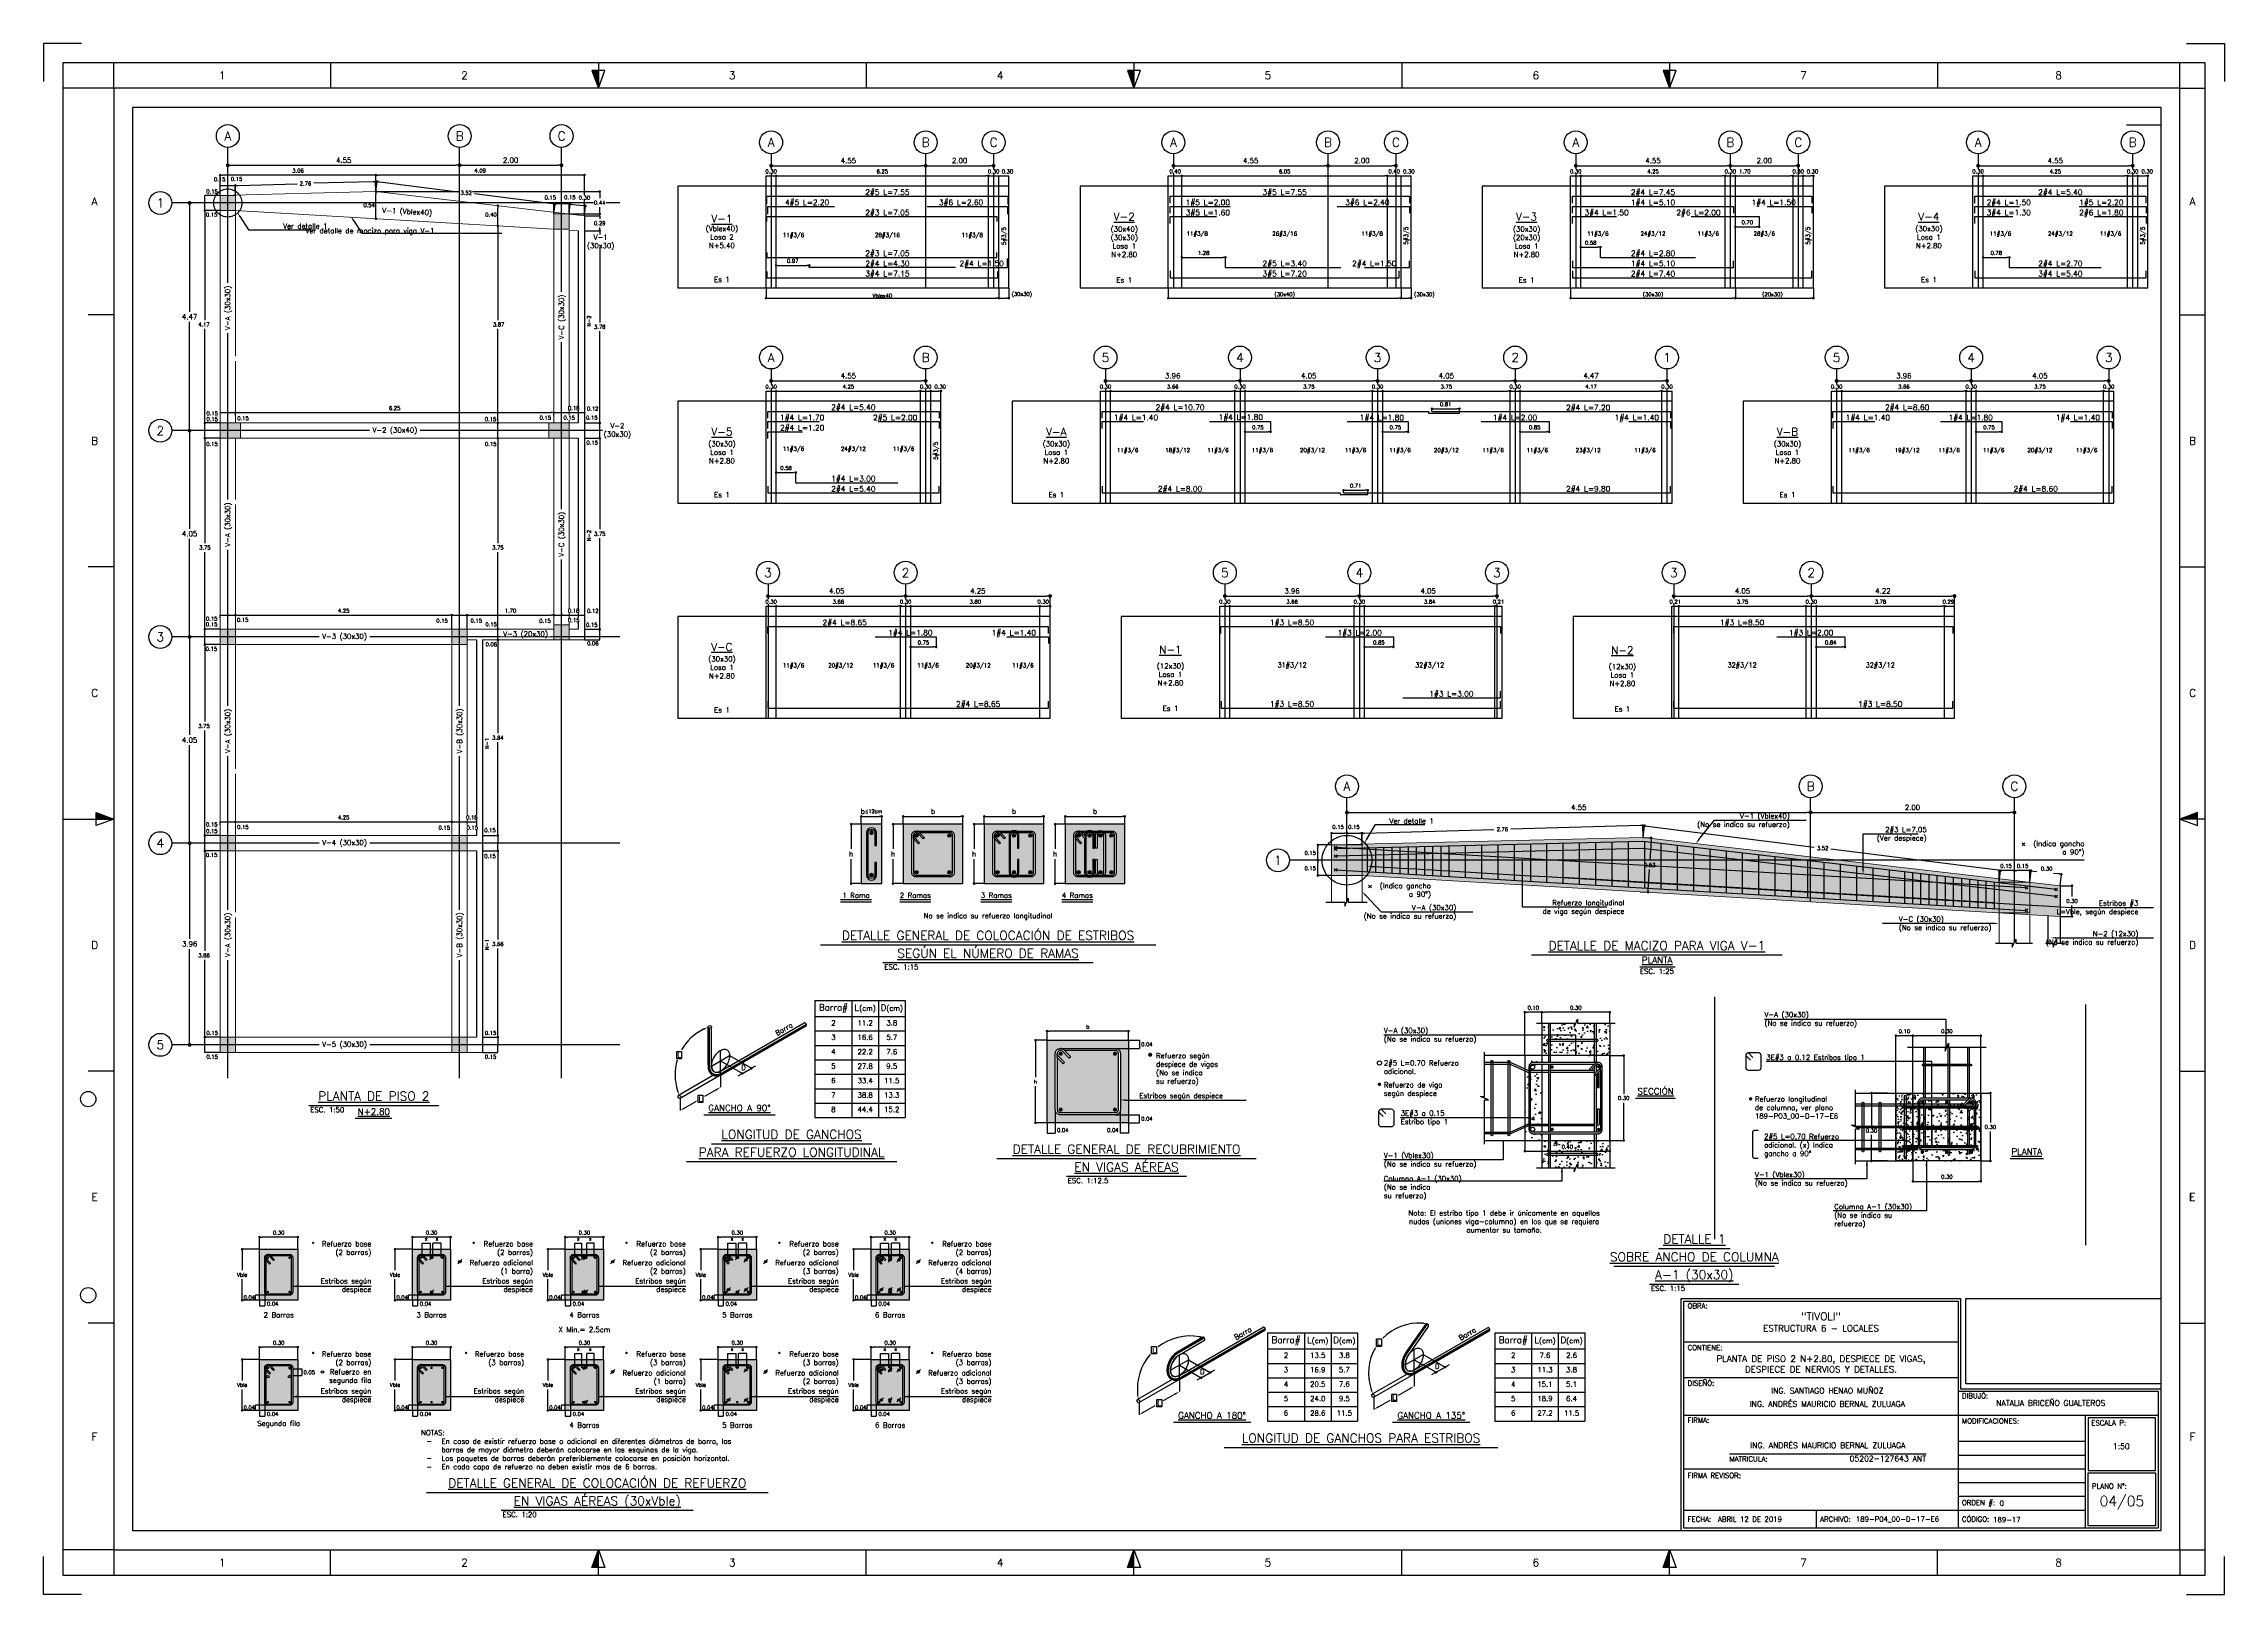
# Paper-space layout '189-P04_00-T-17-E6' of a CAD drawing. Header units: millimetres. Extents: x 0 to 0.856, y 0 to 0.609.
# The model-space entities are those that its viewports show. They can reach past a viewport. Long polylines and large blocks are cut down to what shows.
import ezdxf
from ezdxf import colors
from ezdxf.entities.mleader import LeaderData, LeaderLine
from ezdxf.enums import TextEntityAlignment as Align
from ezdxf.math import Vec2, Vec3

# ---------------------------------------------------------------- set-up
doc = ezdxf.new("R2010")
doc.units = ezdxf.units.MM
doc.header["$LTSCALE"] = 0.01
doc.header["$PDMODE"] = 3
for name, pattern in [('DASHDOT', [1, 0.5, -0.25, 0, -0.25]), ('DASHED2', [0.375, 0.25, -0.125]), ('DOT', [6.35, 0, -6.35])]:
    doc.linetypes.add(name, pattern=pattern)
for name, color, linetype in [('FC_BORDES', 4, 'Continuous'), ('FC_CIRCULO DE EJES', 3, 'Continuous'), ('FC_COTAS', 1, 'Continuous'), ('FC_COTAS @ 100', 1, 'Continuous'), ('FC_COTAS @ 12.5', 1, 'Continuous'), ('FC_COTAS @ 15', 1, 'Continuous'), ('FC_COTAS @ 20', 1, 'Continuous'), ('FC_COTAS @ 25', 1, 'Continuous'), ('FC_COTAS @ 50', 1, 'Continuous'), ('FC_COTAS @ 75', 1, 'Continuous'), ('FC_COTAS EJES', 1, 'Continuous'), ('FC_COTAS EJES @ 25', 1, 'Continuous'), ('FC_COTAS EJES @ 50', 1, 'Continuous'), ('FC_COTAS EJES @ 75', 1, 'Continuous'), ('FC_DETALLES', 5, 'DOT'), ('FC_EJES', 1, 'DASHDOT'), ('FC_ESTRIBOS', 3, 'Continuous'), ('FC_HATCH 251', 251, 'Continuous'), ('FC_HATCH 252', 252, 'Continuous'), ('FC_HATCH 253', 253, 'Continuous'), ('FC_HATCH 254', 254, 'Continuous'), ('FC_HATCH COLUMNAS', 253, 'Continuous'), ('FC_LINEA CORTE', 1, 'Continuous'), ('FC_NERVIOS', 3, 'Continuous'), ('FC_PROYECCION', 6, 'DASHED2'), ('FC_R-140', 2, 'Continuous'), ('FC_R-140 @ 1', 2, 'Continuous'), ('FC_R-175', 5, 'Continuous'), ('FC_R-175 @ 75', 5, 'Continuous'), ('FC_R-200', 5, 'Continuous'), ('FC_R-200 @ 1', 5, 'Continuous'), ('FC_R-60', 11, 'Continuous'), ('FC_R-60 @ 25', 11, 'Continuous'), ('FC_R-60 @ 50', 11, 'Continuous'), ('FC_R-80', 11, 'Continuous'), ('FC_R-80 @ 1', 11, 'Continuous'), ('FC_R-80 @ 100', 11, 'Continuous'), ('FC_R-80 @ 15', 11, 'Continuous'), ('FC_R-80 @ 20', 11, 'Continuous'), ('FC_R-80 @ 50', 11, 'Continuous'), ('FC_R-80 @ 75', 11, 'Continuous'), ('FC_REFUERZO', 5, 'Continuous'), ('FC_REFUERZO 2', 1, 'Continuous'), ('FC_ROTULO', 5, 'Continuous')]:
    doc.layers.add(name, color=color, linetype=linetype)
doc.layers.add('FC_COLUMNAS', color=5, linetype='Continuous', lineweight=15)
doc.layers.add('FC_VIGAS', color=2, linetype='Continuous', lineweight=0)
for name, color, linetype, plot in [('FC_DEFPOINTS', 250, 'Continuous', False), ('FC_HOJA', 230, 'Continuous', False), ('FC_HOJA LAYOUT', 230, 'Continuous', False)]:
    doc.layers.add(name, color=color, linetype=linetype, plot=plot)
doc.layers.get('FC_DEFPOINTS').off()
doc.styles.add('FC_TEXT', font='romans.shx', dxfattribs={"height": 0.002})
doc.styles.add('FC_TEXT1', font='romans.shx')
doc.styles.get("Standard").update_dxf_attribs({"font": 'romans.shx'})
doc.dimstyles.new('FC_COTAS', dxfattribs={"dimtxt": 0.0015, "dimasz": 0.001, "dimexe": 0, "dimexo": 0, "dimgap": 0.001, "dimtad": 1, "dimtih": 1, "dimtoh": 1, "dimzin": 0, "dimdsep": 46, "dimtxsty": 'FC_TEXT1', "dimblk": 'DOT', "dimcen": 0.09, "dimclrd": 256, "dimclre": 256, "dimclrt": 256, "dimadec": 0, "dimazin": 0, "dimtfac": 1, "dimtix": 1, "dimtmove": 2, "dimatfit": 3, "dimfxl": 1.002, "dimtolj": 1, "dimtzin": 0, "dimlwd": -1, "dimarcsym": 0})
doc.dimstyles.new('FC_COTAS EJES', dxfattribs={"dimtxt": 0.002, "dimasz": 0.0015, "dimexe": 0, "dimexo": 0, "dimgap": 0.001, "dimtad": 1, "dimtih": 1, "dimtoh": 1, "dimzin": 0, "dimdsep": 46, "dimtxsty": 'FC_TEXT1', "dimblk": 'DOT', "dimcen": 0.09, "dimclrd": 256, "dimclre": 256, "dimclrt": 256, "dimadec": 0, "dimazin": 0, "dimtfac": 1, "dimtix": 1, "dimtmove": 2, "dimatfit": 3, "dimfxl": 1.002, "dimtolj": 1, "dimtzin": 0, "dimlwd": -1, "dimarcsym": 0})
doc.dimstyles.new('FC_COTAS$7', dxfattribs={"dimtxt": 0.002, "dimasz": 0.002, "dimexe": 0, "dimexo": 0, "dimgap": 0.000375, "dimtad": 2, "dimtih": 1, "dimtoh": 1, "dimzin": 0, "dimdsep": 46, "dimtxsty": 'FC_TEXT1', "dimblk": 'DOT', "dimcen": 0.09, "dimclrd": 256, "dimclre": 256, "dimclrt": 11, "dimadec": 0, "dimazin": 0, "dimtfac": 1, "dimtix": 1, "dimtmove": 2, "dimatfit": 3, "dimfxl": 1.002, "dimtolj": 1, "dimtzin": 0, "dimlwd": -1, "dimarcsym": 0})

# ---------------------------------------------------------------- blocks, each defined once
blk = doc.blocks.new('*U26')
at = {"layer": 'FC_R-80', "insert": (0, 0), "char_height": 0.0022, "width": 0.0696887, "attachment_point": 8, "style": 'FC_TEXT1'}
blk.add_mtext('ING. ANDRÉS MAURICIO BERNAL ZULUAGA', dxfattribs=at)
at = {"layer": 'FC_ROTULO', "color": 11, "insert": (-0.0002, 0.01741), "char_height": 0.0022, "width": 0.0702125, "attachment_point": 5, "style": 'FC_TEXT1'}
blk.add_mtext('ING.^IANDRÉS MAURICIO BERNAL ZULUAGA', dxfattribs=at)
at = {"layer": 'FC_ROTULO', "color": 11, "insert": (0.03854, -0.00297), "char_height": 0.0022, "attachment_point": 3, "style": 'FC_TEXT1'}
blk.add_mtext_dynamic_manual_height_columns('05202-127643 ANT', width=0.0337553, gutter_width=0.045, heights=[0], dxfattribs=at)
blk = doc.blocks.new('*U27')
at = {"layer": 'FC_R-80', "insert": (0, 0), "char_height": 0.0021754, "attachment_point": 4, "style": 'FC_TEXT1'}
blk.add_mtext_dynamic_manual_height_columns('NATALIA BRICEÑO GUALTEROS', width=0.0507286, gutter_width=0.045, heights=[0], dxfattribs=at)
blk = doc.blocks.new('*U16')
at = {"layer": 'FC_R-80', "insert": (0, 0), "char_height": 0.002175, "attachment_point": 4, "style": 'FC_TEXT1'}
blk.add_mtext_dynamic_manual_height_columns('1:50', width=0.0069624, gutter_width=0.045, heights=[0], dxfattribs=at)
blk = doc.blocks.new('*U5')
at = {"layer": 'FC_ROTULO', "color": 12, "insert": (0.00148, -0.00148), "char_height": 0.002, "attachment_point": 1, "style": 'FC_TEXT1'}
blk.add_mtext_dynamic_manual_height_columns('PLANO N°:', width=0.0163891, gutter_width=0.045, heights=[0], dxfattribs=at)
blk = doc.blocks.new('*U28')
at = {"layer": 'FC_ROTULO', "color": 11, "insert": (0, 0), "char_height": 0.0022, "width": 0.050203, "attachment_point": 5, "style": 'FC_TEXT1'}
blk.add_mtext('ING. SANTIAGO HENAO MUÑOZ', dxfattribs=at)
blk = doc.blocks.new('FC_B_ROTULO A1 HORIZONTAL')
at = {"layer": 'FC_HATCH 253'}
h = blk.add_hatch(color=254, dxfattribs=at)
h.dxf.hatch_style = 1
h.paths.add_polyline_path([(0.21775, 0.5915), (0.21775, 0.59842), (0.21525, 0.59842)])
h = blk.add_hatch(color=254, dxfattribs=at)
h.dxf.hatch_style = 1
h.paths.add_polyline_path([(0.428, 0.5915), (0.428, 0.59842), (0.4255, 0.59842)])
h = blk.add_hatch(color=254, dxfattribs=at)
h.dxf.hatch_style = 1
h.paths.add_polyline_path([(0.63825, 0.5915), (0.63825, 0.59842), (0.63575, 0.59842)])
h = blk.add_hatch(color=254, dxfattribs=at)
h.dxf.hatch_style = 1
h.paths.add_polyline_path([(0.0275, 0.3045), (0.02058, 0.3045), (0.02058, 0.307)])
h = blk.add_hatch(color=254, dxfattribs=at)
h.dxf.hatch_style = 1
h.paths.add_polyline_path([(0.8385, 0.3045), (0.84542, 0.3045), (0.84542, 0.307)])
h = blk.add_hatch(color=254, dxfattribs=at)
h.dxf.hatch_style = 1
h.paths.add_polyline_path([(0.21775, 0.0175), (0.21775, 0.01058), (0.21525, 0.01058)])
h = blk.add_hatch(color=254, dxfattribs=at)
h.dxf.hatch_style = 1
h.paths.add_polyline_path([(0.428, 0.0175), (0.428, 0.01058), (0.4255, 0.01058)])
h = blk.add_hatch(color=254, dxfattribs=at)
h.dxf.hatch_style = 1
h.paths.add_polyline_path([(0.63825, 0.0175), (0.63825, 0.01058), (0.63575, 0.01058)])
at = {"color": 254, "ltscale": 1.5}
for points in [[(0.01487, 0.609), (0, 0.609), (0, 0.59413)], [(0.84113, 0.609), (0.856, 0.609), (0.856, 0.59413)], [(0.01487, 0), (0, 0), (0, 0.01487)], [(0.84113, 0), (0.856, 0), (0.856, 0.01487)]]:
    blk.add_lwpolyline(points, dxfattribs=at)
at = {"layer": 'FC_BORDES', "color": 4}
blk.add_lwpolyline([(0.0275, 0.0175), (0.8385, 0.0175), (0.8385, 0.5915), (0.0275, 0.5915), (0.0275, 0.0175)], dxfattribs=at)
at = {"layer": 'FC_BORDES'}
for points in [[(0.83001, 0.02599), (0.6438, 0.02599), (0.6438, 0.11515), (0.75149, 0.11515), (0.75149, 0.07976), (0.83001, 0.07976), (0.83001, 0.02599)], [(0.80154, 0.07036), (0.83001, 0.07036), (0.83001, 0.02599), (0.80154, 0.02599)], [(0.80252, 0.06937), (0.80252, 0.04867), (0.82902, 0.04867), (0.82902, 0.06937), (0.80252, 0.06937)], [(0.80252, 0.04768), (0.82902, 0.04768), (0.82902, 0.02698), (0.80252, 0.02698)]]:
    blk.add_lwpolyline(points, close=True, dxfattribs=at)
for points in [[(0.6438, 0.09914), (0.75149, 0.09914)], [(0.6438, 0.08514), (0.75149, 0.08514)], [(0.75149, 0.07976), (0.75149, 0.02599)], [(0.6438, 0.07036), (0.75149, 0.07036)], [(0.75149, 0.07036), (0.83001, 0.07036)], [(0.6438, 0.04935), (0.75149, 0.04935)], [(0.6438, 0.0331), (0.80154, 0.0331)], [(0.6958, 0.0331), (0.6958, 0.02599)]]:
    blk.add_lwpolyline(points, dxfattribs=at)
at = {"layer": 'FC_HATCH 253'}
for points in [[(0.0275, 0.5915), (0.0275, 0.6015)], [(0.11263, 0.6015), (0.11263, 0.5915)], [(0.21775, 0.6015), (0.21775, 0.5915)], [(0.32288, 0.6015), (0.32288, 0.5915)], [(0.428, 0.6015), (0.428, 0.5915)], [(0.53313, 0.6015), (0.53313, 0.5915)], [(0.63825, 0.6015), (0.63825, 0.5915)], [(0.74338, 0.6015), (0.74338, 0.5915)], [(0.8385, 0.5915), (0.8385, 0.6015)], [(0.0275, 0.5915), (0.0075, 0.5915)], [(0.8385, 0.5915), (0.8485, 0.5915)], [(0.0275, 0.5025), (0.0175, 0.5025)], [(0.8385, 0.5025), (0.8485, 0.5025)], [(0.0275, 0.4035), (0.0175, 0.4035)], [(0.8385, 0.4035), (0.8485, 0.4035)], [(0.0075, 0.3045), (0.0275, 0.3045)], [(0.8485, 0.3045), (0.8385, 0.3045)], [(0.0275, 0.2055), (0.0175, 0.2055)], [(0.8385, 0.2055), (0.8485, 0.2055)], [(0.0275, 0.1065), (0.0175, 0.1065)], [(0.8385, 0.1065), (0.8485, 0.1065)], [(0.0275, 0.0175), (0.0075, 0.0175)], [(0.0275, 0.0175), (0.0275, 0.0075)], [(0.11263, 0.0075), (0.11263, 0.0175)], [(0.21775, 0.0075), (0.21775, 0.0175)], [(0.32288, 0.0075), (0.32288, 0.0175)], [(0.428, 0.0075), (0.428, 0.0175)], [(0.53313, 0.0075), (0.53313, 0.0175)], [(0.63825, 0.0075), (0.63825, 0.0175)], [(0.74338, 0.0075), (0.74338, 0.0175)], [(0.8385, 0.0175), (0.8385, 0.0075)], [(0.8385, 0.0175), (0.8485, 0.0175)]]:
    blk.add_lwpolyline(points, dxfattribs=at)
for points in [[(0.21525, 0.59842), (0.21775, 0.5915), (0.22025, 0.59842)], [(0.4255, 0.59842), (0.428, 0.5915), (0.4305, 0.59842)], [(0.63575, 0.59842), (0.63825, 0.5915), (0.64075, 0.59842)], [(0.02058, 0.307), (0.0275, 0.3045), (0.02058, 0.302)], [(0.84542, 0.307), (0.8385, 0.3045), (0.84542, 0.302)], [(0.21525, 0.01058), (0.21775, 0.0175), (0.22025, 0.01058)], [(0.4255, 0.01058), (0.428, 0.0175), (0.4305, 0.01058)], [(0.63575, 0.01058), (0.63825, 0.0175), (0.64075, 0.01058)]]:
    blk.add_lwpolyline(points, close=True, dxfattribs=at)
for centre in [(0.0175, 0.1945), (0.0175, 0.1175)]:
    blk.add_circle(centre, 0.003, dxfattribs=at)
at = {"layer": 'FC_HOJA LAYOUT'}
blk.add_lwpolyline([(0.0075, 0.0075), (0.8485, 0.0075), (0.8485, 0.6015), (0.0075, 0.6015)], close=True, dxfattribs=at)
at = {"layer": 'FC_ROTULO', "color": 7}
blk.add_line((0.66171, 0.05523), (0.73899, 0.05523), dxfattribs=at)
at = {"layer": 'FC_ROTULO', "color": 9, "ltscale": 1.5}
blk.add_lwpolyline([(0.831, 0.025), (0.035, 0.025), (0.035, 0.584), (0.831, 0.584)], close=True, dxfattribs=at)
at = {"layer": 'FC_ROTULO'}
blk.add_lwpolyline([(0.831, 0.025), (0.64281, 0.025), (0.64281, 0.11614), (0.75248, 0.11614), (0.75248, 0.08075), (0.831, 0.08075), (0.831, 0.025)], dxfattribs=at)
blk.add_lwpolyline([(0.75448, 0.11614), (0.831, 0.11614), (0.831, 0.08275), (0.75448, 0.08275)], close=True, dxfattribs=at)
at = {"layer": 'FC_ROTULO', "color": 12}
for points in [[(0.80154, 0.05998), (0.75149, 0.05998)], [(0.80154, 0.05461), (0.75149, 0.05461)], [(0.80154, 0.04923), (0.75149, 0.04923)], [(0.80154, 0.04385), (0.75149, 0.04385)], [(0.80154, 0.03847), (0.75149, 0.03847)]]:
    blk.add_lwpolyline(points, dxfattribs=at)
at = {"layer": 'FC_R-140', "color": 2, "style": 'FC_TEXT1'}
blk.add_attdef('ESTRUCTURA', text='', height=0.0025, dxfattribs=at).set_placement((0.69765, 0.10452), align=Align.MIDDLE_CENTER)
at = {"layer": 'FC_R-175', "style": 'FC_TEXT1'}
blk.add_attdef('PROYECTO', text='', height=0.003, dxfattribs=at).set_placement((0.69765, 0.10922), align=Align.MIDDLE_CENTER)
at = {"layer": 'FC_R-80', "color": 254, "style": 'FC_TEXT'}
blk.add_text('E', height=0.003, dxfattribs=at).set_placement((0.842, 0.1545))
at = {"layer": 'FC_R-80', "style": 'FC_TEXT1'}
for tag, p in [('MODIFICACIÓN1', (0.75226, 0.057)), ('MODIFICACIÓN2', (0.75226, 0.05163)), ('MODIFICACIÓN3', (0.75226, 0.04625)), ('MODIFICACIÓN4', (0.75226, 0.04087)), ('CÓDIGO', (0.76523, 0.02935))]:
    blk.add_attdef(tag, text='', height=0.002, dxfattribs=at).set_placement(p, align=Align.MIDDLE_LEFT)
blk.add_attdef('N.ORDEN', (0.76777, 0.03478), '', height=0.002, dxfattribs=at)
at = {"layer": 'FC_R-80 @ 1', "color": 254, "char_height": 0.003, "attachment_point": 5, "style": 'FC_TEXT'}
for s, insert in [('1', (0.07006, 0.5965)), ('1', (0.07006, 0.5965)), ('2', (0.16519, 0.5965)), ('2', (0.16519, 0.5965)), ('3', (0.27031, 0.5965)), ('3', (0.27031, 0.5965)), ('4', (0.37544, 0.5965)), ('4', (0.37544, 0.5965)), ('5', (0.48056, 0.5965)), ('5', (0.48056, 0.5965)), ('6', (0.58569, 0.5965)), ('6', (0.58569, 0.5965)), ('7', (0.69081, 0.5965)), ('7', (0.69081, 0.5965)), ('8', (0.79094, 0.5965)), ('8', (0.79094, 0.5965)), ('A', (0.02, 0.547)), ('A', (0.02, 0.547)), ('A', (0.8435, 0.547)), ('A', (0.8435, 0.547)), ('B', (0.02, 0.453)), ('B', (0.02, 0.453)), ('B', (0.8435, 0.453)), ('B', (0.8435, 0.453)), ('C', (0.02, 0.354)), ('C', (0.02, 0.354)), ('C', (0.8435, 0.354)), ('C', (0.8435, 0.354)), ('D', (0.02, 0.255)), ('D', (0.02, 0.255)), ('D', (0.8435, 0.255)), ('D', (0.8435, 0.255)), ('E', (0.02, 0.156)), ('E', (0.02, 0.156)), ('E', (0.8435, 0.156)), ('F', (0.02, 0.062)), ('F', (0.02, 0.062)), ('F', (0.8435, 0.062)), ('1', (0.07006, 0.0125)), ('1', (0.07006, 0.0125)), ('2', (0.16519, 0.0125)), ('2', (0.16519, 0.0125)), ('3', (0.27031, 0.0125)), ('3', (0.27031, 0.0125)), ('4', (0.37544, 0.0125)), ('4', (0.37544, 0.0125)), ('5', (0.48056, 0.0125)), ('5', (0.48056, 0.0125)), ('6', (0.58569, 0.0125)), ('6', (0.58569, 0.0125)), ('7', (0.69081, 0.0125)), ('7', (0.69081, 0.0125)), ('8', (0.79094, 0.0125)), ('8', (0.79094, 0.0125))]:
    blk.add_mtext_dynamic_manual_height_columns(s, width=0.0016014, gutter_width=0.045, heights=[0], dxfattribs=dict(at, insert=insert))
at = {"layer": 'FC_R-80 @ 1', "color": 12, "char_height": 0.002, "style": 'FC_TEXT'}
for s, width, insert, attachment_point in [('OBRA:', 0.008401, (0.6453, 0.11432), 1), ('CONTIENE:', 0.0147819, (0.6453, 0.09792), 1), ('DISEÑÓ:', 0.0111629, (0.6453, 0.08395), 1), ('DIBUJÓ:', 0.0107819, (0.75299, 0.07799), 4), ('FIRMA:', 0.0090676, (0.6453, 0.06942), 1), ('MODIFICACIONES:', 0.0107819, (0.75299, 0.0681), 4), ('ESCALA P:', 0.0153533, (0.80373, 0.06836), 1), ('MATRICULA:', 0.0163057, (0.66171, 0.05419), 1), ('FIRMA REVISOR:', 0.0233533, (0.6453, 0.04771), 1), ('ORDEN #:', 0.0145914, (0.75299, 0.0357), 4), ('FECHA:', 0.0099248, (0.6453, 0.02954), 4), ('ARCHIVO:', 0.0099248, (0.6973, 0.02954), 4), ('CÓDIGO:', 0.0099248, (0.75299, 0.02954), 4)]:
    blk.add_mtext_dynamic_manual_height_columns(s, width=width, gutter_width=0.01, heights=[0], dxfattribs=dict(at, insert=insert, attachment_point=attachment_point))
blk = doc.blocks.new('*U50')
at = {"layer": 'FC_R-140', "color": 4, "ltscale": 1.5}
blk.add_lwpolyline([(-0.014, 0), (0.014, 0)], dxfattribs=at)
at = {"layer": 'FC_R-140', "ltscale": 1.5, "style": 'FC_TEXT1'}
blk.add_attdef('%%UTÍTULO', text='', height=0.0025, dxfattribs=at).set_placement((0, 0.00266), align=Align.MIDDLE_CENTER)
at = {"layer": 'FC_R-80', "ltscale": 1.5, "style": 'FC_TEXT1'}
blk.add_attdef('ESCALA', text='', height=0.002, dxfattribs=at).set_placement((-0.014, -0.0017), align=Align.MIDDLE_LEFT)
blk = doc.blocks.new('*T44')
at = {"layer": 'FC_BORDES', "color": 0, "linetype": 'ByBlock', "lineweight": -2, "ltscale": 0.6, "transparency": 16777216}
for p, q in [((0, 0), (3.535, 0)), ((0, 0), (0, -4.6)), ((1.447, 0), (1.447, -4.6)), ((2.494, 0), (2.494, -4.6)), ((3.535, 0), (3.535, -4.6)), ((0, -0.633), (3.535, -0.633)), ((0, -1.2), (3.535, -1.2)), ((0, -1.767), (3.535, -1.767)), ((0, -2.333), (3.535, -2.333)), ((0, -2.9), (3.535, -2.9)), ((0, -3.467), (3.535, -3.467)), ((0, -4.033), (3.535, -4.033)), ((0, -4.6), (3.535, -4.6))]:
    blk.add_line(p, q, dxfattribs=at)
at = {"layer": 'FC_BORDES', "color": 2, "ltscale": 0.6, "transparency": 16777216, "char_height": 0.25, "attachment_point": 5, "style": 'FC_TEXT1'}
for s, insert, width in [('{\\C12;Barra#}', (0.724, -0.317), 1.44709), ('{\\C12;L\\H0.8x;\\C11;(cm)}', (1.971, -0.317), 1.04655), ('{\\C12;D\\H0.8x;\\C11;(cm)}', (3.015, -0.317), 1.04078)]:
    blk.add_mtext(s, dxfattribs=dict(at, insert=insert, width=width))
at = {"layer": 'FC_BORDES', "color": 11, "ltscale": 0.6, "transparency": 16777216, "char_height": 0.2, "attachment_point": 2, "style": 'FC_TEXT1'}
for s, insert, width in [('2', (0.724, -0.783), 1.14739), ('11.2', (1.971, -0.783), 0.74685), ('3.8', (3.015, -0.783), 0.74108), ('3', (0.724, -1.35), 1.14739), ('16.6', (1.971, -1.35), 0.74685), ('5.7', (3.015, -1.35), 0.74108), ('4', (0.724, -1.917), 1.14739), ('22.2', (1.971, -1.917), 0.74685), ('7.6', (3.015, -1.917), 0.74108), ('5', (0.724, -2.483), 1.14739), ('27.8', (1.971, -2.483), 0.74685), ('9.5', (3.015, -2.483), 0.74108), ('6', (0.724, -3.05), 1.14739), ('33.4', (1.971, -3.05), 0.74685), ('11.5', (3.015, -3.05), 0.74108), ('7', (0.724, -3.617), 1.14739), ('38.8', (1.971, -3.617), 0.74685), ('13.3', (3.015, -3.617), 0.74108), ('8', (0.724, -4.183), 1.14739), ('44.4', (1.971, -4.183), 0.74685), ('15.2', (3.015, -4.183), 0.74108)]:
    blk.add_mtext(s, dxfattribs=dict(at, insert=insert, width=width))
blk = doc.blocks.new('*U51')
at = {"layer": 'FC_R-200', "color": 4, "ltscale": 1.5}
for points in [[(-0.03148, 0), (0.03148, 0)], [(-0.04128, -0.007), (0.04128, -0.007)]]:
    blk.add_lwpolyline(points, dxfattribs=at)
at = {"layer": 'FC_R-200', "ltscale": 1.5, "style": 'FC_TEXT1'}
for tag, p in [('%%UTÍTULO', (0, 0.00366)), ('%%UTÍTULO1', (0, -0.00334))]:
    blk.add_attdef(tag, text='', height=0.0035, dxfattribs=at).set_placement(p, align=Align.MIDDLE_CENTER)
at = {"layer": 'FC_R-80', "ltscale": 1.5, "style": 'FC_TEXT1'}
blk.add_attdef('ESCALA', text='', height=0.002, dxfattribs=at).set_placement((-0.04075, -0.0087), align=Align.MIDDLE_LEFT)
blk = doc.blocks.new('*D40')
at = {"layer": 'Defpoints', "color": 0, "ltscale": 0.6, "transparency": 16777216}
for p in [(-0.994, -44.709), (-0.994, -45.184), (-2.572, -45.62)]:
    blk.add_point(p, dxfattribs=at)
at = {"layer": 'FC_COTAS', "lineweight": -2, "ltscale": 0.6, "transparency": 16777216}
for p, q in [((-0.994, -44.709), (-0.994, -45.184)), ((-2.572, -45.62), (-2.572, -46.095))]:
    blk.add_line(p, q, dxfattribs=at)
at = {"layer": 'FC_COTAS', "ltscale": 0.6, "transparency": 16777216}
for p, q in [((-1.167, -45.284), (-1.626, -45.549)), ((-2.399, -45.995), (-1.94, -45.73))]:
    blk.add_line(p, q, dxfattribs=at)
for points in [[(-1.184, -45.255), (-1.151, -45.313), (-0.994, -45.184)], [(-2.415, -45.966), (-2.382, -46.024), (-2.572, -46.095)]]:
    blk.add_solid(points, dxfattribs=at)
at = {"layer": 'FC_COTAS', "ltscale": 0.6, "transparency": 16777216, "insert": (-1.783, -45.64), "char_height": 0.15, "attachment_point": 5, "style": 'FC_TEXT1'}
blk.add_mtext('\\A1;{\\H1.33333x;\\C11;L}', dxfattribs=at)
blk = doc.blocks.new('_Dot')
at = {"color": 0, "linetype": 'ByBlock', "lineweight": -2}
blk.add_line((-0.5, 0), (-1, 0), dxfattribs=at)
at = {"color": 0, "linetype": 'ByBlock', "const_width": 0.5}
blk.add_lwpolyline([(-0.25, 0, 1), (0.25, 0, 1)], format="xyb", close=True, dxfattribs=at)
blk = doc.blocks.new('*D41')
at = {"layer": 'Defpoints', "color": 0, "ltscale": 0.6, "transparency": 16777216}
for p in [(-0.641, -43.941), (-0.994, -44.145), (0.218, -44.437)]:
    blk.add_point(p, dxfattribs=at)
at = {"layer": 'FC_COTAS', "lineweight": -2, "ltscale": 0.6, "transparency": 16777216}
for p, q in [((-0.641, -43.941), (0.218, -44.437)), ((-0.994, -44.145), (-0.135, -44.641))]:
    blk.add_line(p, q, dxfattribs=at)
at = {"layer": 'FC_COTAS', "ltscale": 0.6, "transparency": 16777216}
for p, q in [((0.304, -44.387), (0.391, -44.337)), ((-0.135, -44.641), (0.218, -44.437)), ((-0.222, -44.691), (-0.309, -44.741))]:
    blk.add_line(p, q, dxfattribs=at)
at = {"layer": 'FC_COTAS', "ltscale": 0.6, "transparency": 16777216, "xscale": 0.1, "yscale": 0.1, "zscale": 0.1}
for p, rotation in [((0.218, -44.437), 209.9999999999999), ((-0.135, -44.641), 29.9999999999999)]:
    blk.add_blockref('_Dot', p, dxfattribs=dict(at, rotation=rotation))
at = {"layer": 'FC_COTAS', "ltscale": 0.6, "transparency": 16777216, "insert": (-0.094, -44.408), "char_height": 0.15, "attachment_point": 5, "style": 'FC_TEXT1'}
blk.add_mtext('\\A1;{\\H1.33333x;\\C11;D}', dxfattribs=at)
blk = doc.blocks.new('*D42')
at = {"layer": 'Defpoints', "color": 0, "ltscale": 0.6, "transparency": 16777216}
for p in [(-1.479, -42.824), (-2.344, -43.455), (-0.776, -44.699), (-2.611, -45.5)]:
    blk.add_point(p, dxfattribs=at)
at = {"layer": 'FC_COTAS', "ltscale": 0.6, "transparency": 16777216}
for start, end in [(116.2908, 150.6996), (163.1688, 197.8661)]:
    blk.add_arc((-0.776, -44.699), 2.002, start, end, dxfattribs=at)
for points in [[(-1.676, -42.873), (-1.65, -42.935), (-1.479, -42.824)], [(-2.65, -45.301), (-2.713, -45.324), (-2.611, -45.5)]]:
    blk.add_solid(points, dxfattribs=at)
at = {"layer": 'FC_COTAS', "ltscale": 0.6, "transparency": 16777216, "insert": (-2.62, -43.919), "char_height": 0.15, "attachment_point": 5, "style": 'FC_TEXT1'}
blk.add_mtext('\\A1;{\\H1.33333x;\\C11;L}', dxfattribs=at)
blk = doc.blocks.new('*U70')
at = {"layer": 'FC_R-200', "color": 4, "ltscale": 1.5}
for points in [[(-0.06706, 0), (0.06706, 0)], [(-0.03769, -0.007), (0.03769, -0.007)]]:
    blk.add_lwpolyline(points, dxfattribs=at)
at = {"layer": 'FC_R-200', "ltscale": 1.5, "style": 'FC_TEXT1'}
for tag, p in [('%%UTÍTULO', (0, 0.00366)), ('%%UTÍTULO1', (0, -0.00334))]:
    blk.add_attdef(tag, text='', height=0.0035, dxfattribs=at).set_placement(p, align=Align.MIDDLE_CENTER)
at = {"layer": 'FC_R-80', "ltscale": 1.5, "style": 'FC_TEXT1'}
blk.add_attdef('ESCALA', text='', height=0.002, dxfattribs=at).set_placement((-0.03717, -0.0087), align=Align.MIDDLE_LEFT)
blk = doc.blocks.new('*D258')
at = {"layer": 'Defpoints', "color": 0, "transparency": 16777216}
for p in [(72.915, -8.172), (72.915, -8.268), (73.215, -8.268)]:
    blk.add_point(p, dxfattribs=at)
at = {"layer": 'FC_COTAS', "lineweight": -2, "transparency": 16777216}
for p, q in [((72.915, -8.268), (72.915, -8.172)), ((73.215, -8.268), (73.215, -8.172))]:
    blk.add_line(p, q, dxfattribs=at)
at = {"layer": 'FC_COTAS', "transparency": 16777216}
blk.add_line((73.195, -8.172), (72.935, -8.172), dxfattribs=at)
at = {"layer": 'FC_COTAS', "transparency": 16777216, "xscale": 0.02, "yscale": 0.02, "zscale": 0.02, "rotation": 180}
blk.add_blockref('_Dot', (72.915, -8.172), dxfattribs=at)
at = {"layer": 'FC_COTAS', "transparency": 16777216, "xscale": 0.02, "yscale": 0.02, "zscale": 0.02}
blk.add_blockref('_Dot', (73.215, -8.172), dxfattribs=at)
at = {"layer": 'FC_COTAS', "transparency": 16777216, "insert": (73.065, -8.137), "char_height": 0.03, "attachment_point": 5, "style": 'FC_TEXT1'}
blk.add_mtext('\\A1;0.30 ', dxfattribs=at)
blk = doc.blocks.new('*D259')
at = {"layer": 'Defpoints', "color": 0, "transparency": 16777216}
for p in [(69.315, -7.307), (69.315, -7.403), (69.615, -7.403)]:
    blk.add_point(p, dxfattribs=at)
at = {"layer": 'FC_COTAS', "lineweight": -2, "transparency": 16777216}
for p, q in [((69.315, -7.403), (69.315, -7.307)), ((69.615, -7.403), (69.615, -7.307))]:
    blk.add_line(p, q, dxfattribs=at)
at = {"layer": 'FC_COTAS', "transparency": 16777216}
blk.add_line((69.595, -7.307), (69.335, -7.307), dxfattribs=at)
at = {"layer": 'FC_COTAS', "transparency": 16777216, "xscale": 0.02, "yscale": 0.02, "zscale": 0.02, "rotation": 180}
blk.add_blockref('_Dot', (69.315, -7.307), dxfattribs=at)
at = {"layer": 'FC_COTAS', "transparency": 16777216, "xscale": 0.02, "yscale": 0.02, "zscale": 0.02}
blk.add_blockref('_Dot', (69.615, -7.307), dxfattribs=at)
at = {"layer": 'FC_COTAS', "transparency": 16777216, "insert": (69.465, -7.272), "char_height": 0.03, "attachment_point": 5, "style": 'FC_TEXT1'}
blk.add_mtext('\\A1;0.30 ', dxfattribs=at)
blk = doc.blocks.new('*D260')
at = {"layer": 'Defpoints', "color": 0, "transparency": 16777216}
for p in [(69.284, -7.763), (69.315, -7.803), (69.38, -7.763)]:
    blk.add_point(p, dxfattribs=at)
at = {"layer": 'FC_COTAS', "lineweight": -2, "transparency": 16777216}
for p, q in [((69.38, -7.763), (69.284, -7.763)), ((69.315, -7.803), (69.284, -7.803))]:
    blk.add_line(p, q, dxfattribs=at)
at = {"layer": 'FC_COTAS', "transparency": 16777216}
blk.add_line((69.284, -7.803), (69.284, -7.763), dxfattribs=at)
at = {"layer": 'FC_COTAS', "transparency": 16777216, "insert": (69.234, -7.781), "char_height": 0.03, "attachment_point": 5, "style": 'FC_TEXT1'}
blk.add_mtext('\\A1;0.04', dxfattribs=at)
blk = doc.blocks.new('*D261')
at = {"layer": 'Defpoints', "color": 0, "transparency": 16777216}
for p in [(69.315, -7.803), (69.355, -7.738), (69.355, -7.848)]:
    blk.add_point(p, dxfattribs=at)
at = {"layer": 'FC_COTAS', "lineweight": -2, "transparency": 16777216}
for p, q in [((69.315, -7.803), (69.315, -7.848)), ((69.355, -7.738), (69.355, -7.848))]:
    blk.add_line(p, q, dxfattribs=at)
at = {"layer": 'FC_COTAS', "transparency": 16777216}
blk.add_line((69.315, -7.848), (69.355, -7.848), dxfattribs=at)
at = {"layer": 'FC_COTAS', "transparency": 16777216, "insert": (69.418, -7.831), "char_height": 0.03, "attachment_point": 5, "style": 'FC_TEXT1'}
blk.add_mtext('\\A1;0.04', dxfattribs=at)
blk = doc.blocks.new('*D262')
at = {"layer": 'Defpoints', "color": 0, "transparency": 16777216}
for p in [(69.178, -7.403), (69.315, -7.403), (69.315, -7.803)]:
    blk.add_point(p, dxfattribs=at)
at = {"layer": 'FC_COTAS', "lineweight": -2, "transparency": 16777216}
for p, q in [((69.315, -7.403), (69.178, -7.403)), ((69.315, -7.803), (69.178, -7.803))]:
    blk.add_line(p, q, dxfattribs=at)
at = {"layer": 'FC_COTAS', "transparency": 16777216}
for p, q in [((69.178, -7.423), (69.178, -7.568)), ((69.178, -7.783), (69.178, -7.638))]:
    blk.add_line(p, q, dxfattribs=at)
at = {"layer": 'FC_COTAS', "transparency": 16777216, "xscale": 0.02, "yscale": 0.02, "zscale": 0.02}
for p, rotation in [((69.178, -7.403), 90), ((69.178, -7.803), 270)]:
    blk.add_blockref('_Dot', p, dxfattribs=dict(at, rotation=rotation))
at = {"layer": 'FC_COTAS', "transparency": 16777216, "insert": (69.178, -7.603), "char_height": 0.03, "attachment_point": 5, "style": 'FC_TEXT1'}
blk.add_mtext('\\A1;Vble', dxfattribs=at)
blk = doc.blocks.new('*D263')
at = {"layer": 'Defpoints', "color": 0, "transparency": 16777216}
for p in [(70.515, -7.307), (70.515, -7.403), (70.815, -7.403)]:
    blk.add_point(p, dxfattribs=at)
at = {"layer": 'FC_COTAS', "lineweight": -2, "transparency": 16777216}
for p, q in [((70.515, -7.403), (70.515, -7.307)), ((70.815, -7.403), (70.815, -7.307))]:
    blk.add_line(p, q, dxfattribs=at)
at = {"layer": 'FC_COTAS', "transparency": 16777216}
blk.add_line((70.795, -7.307), (70.535, -7.307), dxfattribs=at)
at = {"layer": 'FC_COTAS', "transparency": 16777216, "xscale": 0.02, "yscale": 0.02, "zscale": 0.02, "rotation": 180}
blk.add_blockref('_Dot', (70.515, -7.307), dxfattribs=at)
at = {"layer": 'FC_COTAS', "transparency": 16777216, "xscale": 0.02, "yscale": 0.02, "zscale": 0.02}
blk.add_blockref('_Dot', (70.815, -7.307), dxfattribs=at)
at = {"layer": 'FC_COTAS', "transparency": 16777216, "insert": (70.665, -7.272), "char_height": 0.03, "attachment_point": 5, "style": 'FC_TEXT1'}
blk.add_mtext('\\A1;0.30 ', dxfattribs=at)
blk = doc.blocks.new('*D264')
at = {"layer": 'Defpoints', "color": 0, "transparency": 16777216}
for p in [(71.715, -7.307), (71.715, -7.403), (72.015, -7.403)]:
    blk.add_point(p, dxfattribs=at)
at = {"layer": 'FC_COTAS', "lineweight": -2, "transparency": 16777216}
for p, q in [((71.715, -7.403), (71.715, -7.307)), ((72.015, -7.403), (72.015, -7.307))]:
    blk.add_line(p, q, dxfattribs=at)
at = {"layer": 'FC_COTAS', "transparency": 16777216}
blk.add_line((71.995, -7.307), (71.735, -7.307), dxfattribs=at)
at = {"layer": 'FC_COTAS', "transparency": 16777216, "xscale": 0.02, "yscale": 0.02, "zscale": 0.02, "rotation": 180}
blk.add_blockref('_Dot', (71.715, -7.307), dxfattribs=at)
at = {"layer": 'FC_COTAS', "transparency": 16777216, "xscale": 0.02, "yscale": 0.02, "zscale": 0.02}
blk.add_blockref('_Dot', (72.015, -7.307), dxfattribs=at)
at = {"layer": 'FC_COTAS', "transparency": 16777216, "insert": (71.865, -7.272), "char_height": 0.03, "attachment_point": 5, "style": 'FC_TEXT1'}
blk.add_mtext('\\A1;0.30 ', dxfattribs=at)
blk = doc.blocks.new('*D265')
at = {"layer": 'Defpoints', "color": 0, "transparency": 16777216}
for p in [(70.484, -7.763), (70.515, -7.803), (70.58, -7.763)]:
    blk.add_point(p, dxfattribs=at)
at = {"layer": 'FC_COTAS', "lineweight": -2, "transparency": 16777216}
for p, q in [((70.58, -7.763), (70.484, -7.763)), ((70.515, -7.803), (70.484, -7.803))]:
    blk.add_line(p, q, dxfattribs=at)
at = {"layer": 'FC_COTAS', "transparency": 16777216}
blk.add_line((70.484, -7.803), (70.484, -7.763), dxfattribs=at)
at = {"layer": 'FC_COTAS', "transparency": 16777216, "insert": (70.434, -7.781), "char_height": 0.03, "attachment_point": 5, "style": 'FC_TEXT1'}
blk.add_mtext('\\A1;0.04', dxfattribs=at)
blk = doc.blocks.new('*D266')
at = {"layer": 'Defpoints', "color": 0, "transparency": 16777216}
for p in [(71.715, -7.803), (71.755, -7.738), (71.755, -7.848)]:
    blk.add_point(p, dxfattribs=at)
at = {"layer": 'FC_COTAS', "lineweight": -2, "transparency": 16777216}
for p, q in [((71.715, -7.803), (71.715, -7.848)), ((71.755, -7.738), (71.755, -7.848))]:
    blk.add_line(p, q, dxfattribs=at)
at = {"layer": 'FC_COTAS', "transparency": 16777216}
blk.add_line((71.715, -7.848), (71.755, -7.848), dxfattribs=at)
at = {"layer": 'FC_COTAS', "transparency": 16777216, "insert": (71.818, -7.831), "char_height": 0.03, "attachment_point": 5, "style": 'FC_TEXT1'}
blk.add_mtext('\\A1;0.04', dxfattribs=at)
blk = doc.blocks.new('*D267')
at = {"layer": 'Defpoints', "color": 0, "transparency": 16777216}
for p in [(70.378, -7.403), (70.515, -7.403), (70.515, -7.803)]:
    blk.add_point(p, dxfattribs=at)
at = {"layer": 'FC_COTAS', "lineweight": -2, "transparency": 16777216}
for p, q in [((70.515, -7.403), (70.378, -7.403)), ((70.515, -7.803), (70.378, -7.803))]:
    blk.add_line(p, q, dxfattribs=at)
at = {"layer": 'FC_COTAS', "transparency": 16777216}
for p, q in [((70.378, -7.423), (70.378, -7.568)), ((70.378, -7.783), (70.378, -7.638))]:
    blk.add_line(p, q, dxfattribs=at)
at = {"layer": 'FC_COTAS', "transparency": 16777216, "xscale": 0.02, "yscale": 0.02, "zscale": 0.02}
for p, rotation in [((70.378, -7.403), 90), ((70.378, -7.803), 270)]:
    blk.add_blockref('_Dot', p, dxfattribs=dict(at, rotation=rotation))
at = {"layer": 'FC_COTAS', "transparency": 16777216, "insert": (70.378, -7.603), "char_height": 0.03, "attachment_point": 5, "style": 'FC_TEXT1'}
blk.add_mtext('\\A1;Vble', dxfattribs=at)
blk = doc.blocks.new('*D268')
at = {"layer": 'Defpoints', "color": 0, "transparency": 16777216}
for p in [(74.115, -7.307), (74.115, -7.403), (74.415, -7.403)]:
    blk.add_point(p, dxfattribs=at)
at = {"layer": 'FC_COTAS', "lineweight": -2, "transparency": 16777216}
for p, q in [((74.115, -7.403), (74.115, -7.307)), ((74.415, -7.403), (74.415, -7.307))]:
    blk.add_line(p, q, dxfattribs=at)
at = {"layer": 'FC_COTAS', "transparency": 16777216}
blk.add_line((74.395, -7.307), (74.135, -7.307), dxfattribs=at)
at = {"layer": 'FC_COTAS', "transparency": 16777216, "xscale": 0.02, "yscale": 0.02, "zscale": 0.02, "rotation": 180}
blk.add_blockref('_Dot', (74.115, -7.307), dxfattribs=at)
at = {"layer": 'FC_COTAS', "transparency": 16777216, "xscale": 0.02, "yscale": 0.02, "zscale": 0.02}
blk.add_blockref('_Dot', (74.415, -7.307), dxfattribs=at)
at = {"layer": 'FC_COTAS', "transparency": 16777216, "insert": (74.265, -7.272), "char_height": 0.03, "attachment_point": 5, "style": 'FC_TEXT1'}
blk.add_mtext('\\A1;0.30 ', dxfattribs=at)
blk = doc.blocks.new('*D269')
at = {"layer": 'Defpoints', "color": 0, "transparency": 16777216}
for p in [(72.915, -7.307), (72.915, -7.403), (73.215, -7.403)]:
    blk.add_point(p, dxfattribs=at)
at = {"layer": 'FC_COTAS', "lineweight": -2, "transparency": 16777216}
for p, q in [((72.915, -7.403), (72.915, -7.307)), ((73.215, -7.403), (73.215, -7.307))]:
    blk.add_line(p, q, dxfattribs=at)
at = {"layer": 'FC_COTAS', "transparency": 16777216}
blk.add_line((73.195, -7.307), (72.935, -7.307), dxfattribs=at)
at = {"layer": 'FC_COTAS', "transparency": 16777216, "xscale": 0.02, "yscale": 0.02, "zscale": 0.02, "rotation": 180}
blk.add_blockref('_Dot', (72.915, -7.307), dxfattribs=at)
at = {"layer": 'FC_COTAS', "transparency": 16777216, "xscale": 0.02, "yscale": 0.02, "zscale": 0.02}
blk.add_blockref('_Dot', (73.215, -7.307), dxfattribs=at)
at = {"layer": 'FC_COTAS', "transparency": 16777216, "insert": (73.065, -7.272), "char_height": 0.03, "attachment_point": 5, "style": 'FC_TEXT1'}
blk.add_mtext('\\A1;0.30 ', dxfattribs=at)
blk = doc.blocks.new('*D270')
at = {"layer": 'Defpoints', "color": 0, "transparency": 16777216}
for p in [(71.578, -7.403), (71.715, -7.403), (71.715, -7.803)]:
    blk.add_point(p, dxfattribs=at)
at = {"layer": 'FC_COTAS', "lineweight": -2, "transparency": 16777216}
for p, q in [((71.715, -7.403), (71.578, -7.403)), ((71.715, -7.803), (71.578, -7.803))]:
    blk.add_line(p, q, dxfattribs=at)
at = {"layer": 'FC_COTAS', "transparency": 16777216}
for p, q in [((71.578, -7.423), (71.578, -7.568)), ((71.578, -7.783), (71.578, -7.638))]:
    blk.add_line(p, q, dxfattribs=at)
at = {"layer": 'FC_COTAS', "transparency": 16777216, "xscale": 0.02, "yscale": 0.02, "zscale": 0.02}
for p, rotation in [((71.578, -7.403), 90), ((71.578, -7.803), 270)]:
    blk.add_blockref('_Dot', p, dxfattribs=dict(at, rotation=rotation))
at = {"layer": 'FC_COTAS', "transparency": 16777216, "insert": (71.578, -7.603), "char_height": 0.03, "attachment_point": 5, "style": 'FC_TEXT1'}
blk.add_mtext('\\A1;Vble', dxfattribs=at)
blk = doc.blocks.new('*D271')
at = {"layer": 'Defpoints', "color": 0, "transparency": 16777216}
for p in [(72.778, -7.403), (72.915, -7.403), (72.915, -7.803)]:
    blk.add_point(p, dxfattribs=at)
at = {"layer": 'FC_COTAS', "lineweight": -2, "transparency": 16777216}
for p, q in [((72.915, -7.403), (72.778, -7.403)), ((72.915, -7.803), (72.778, -7.803))]:
    blk.add_line(p, q, dxfattribs=at)
at = {"layer": 'FC_COTAS', "transparency": 16777216}
for p, q in [((72.778, -7.423), (72.778, -7.568)), ((72.778, -7.783), (72.778, -7.638))]:
    blk.add_line(p, q, dxfattribs=at)
at = {"layer": 'FC_COTAS', "transparency": 16777216, "xscale": 0.02, "yscale": 0.02, "zscale": 0.02}
for p, rotation in [((72.778, -7.403), 90), ((72.778, -7.803), 270)]:
    blk.add_blockref('_Dot', p, dxfattribs=dict(at, rotation=rotation))
at = {"layer": 'FC_COTAS', "transparency": 16777216, "insert": (72.778, -7.603), "char_height": 0.03, "attachment_point": 5, "style": 'FC_TEXT1'}
blk.add_mtext('\\A1;Vble', dxfattribs=at)
blk = doc.blocks.new('*D272')
at = {"layer": 'Defpoints', "color": 0, "transparency": 16777216}
for p in [(71.684, -7.763), (71.715, -7.803), (71.78, -7.763)]:
    blk.add_point(p, dxfattribs=at)
at = {"layer": 'FC_COTAS', "lineweight": -2, "transparency": 16777216}
for p, q in [((71.78, -7.763), (71.684, -7.763)), ((71.715, -7.803), (71.684, -7.803))]:
    blk.add_line(p, q, dxfattribs=at)
at = {"layer": 'FC_COTAS', "transparency": 16777216}
blk.add_line((71.684, -7.803), (71.684, -7.763), dxfattribs=at)
at = {"layer": 'FC_COTAS', "transparency": 16777216, "insert": (71.634, -7.781), "char_height": 0.03, "attachment_point": 5, "style": 'FC_TEXT1'}
blk.add_mtext('\\A1;0.04', dxfattribs=at)
blk = doc.blocks.new('*D273')
at = {"layer": 'Defpoints', "color": 0, "transparency": 16777216}
for p in [(73.978, -7.403), (74.115, -7.403), (74.115, -7.803)]:
    blk.add_point(p, dxfattribs=at)
at = {"layer": 'FC_COTAS', "lineweight": -2, "transparency": 16777216}
for p, q in [((74.115, -7.403), (73.978, -7.403)), ((74.115, -7.803), (73.978, -7.803))]:
    blk.add_line(p, q, dxfattribs=at)
at = {"layer": 'FC_COTAS', "transparency": 16777216}
for p, q in [((73.978, -7.423), (73.978, -7.568)), ((73.978, -7.783), (73.978, -7.638))]:
    blk.add_line(p, q, dxfattribs=at)
at = {"layer": 'FC_COTAS', "transparency": 16777216, "xscale": 0.02, "yscale": 0.02, "zscale": 0.02}
for p, rotation in [((73.978, -7.403), 90), ((73.978, -7.803), 270)]:
    blk.add_blockref('_Dot', p, dxfattribs=dict(at, rotation=rotation))
at = {"layer": 'FC_COTAS', "transparency": 16777216, "insert": (73.978, -7.603), "char_height": 0.03, "attachment_point": 5, "style": 'FC_TEXT1'}
blk.add_mtext('\\A1;Vble', dxfattribs=at)
blk = doc.blocks.new('*D274')
at = {"layer": 'Defpoints', "color": 0, "transparency": 16777216}
for p in [(74.084, -7.763), (74.115, -7.803), (74.18, -7.763)]:
    blk.add_point(p, dxfattribs=at)
at = {"layer": 'FC_COTAS', "lineweight": -2, "transparency": 16777216}
for p, q in [((74.18, -7.763), (74.084, -7.763)), ((74.115, -7.803), (74.084, -7.803))]:
    blk.add_line(p, q, dxfattribs=at)
at = {"layer": 'FC_COTAS', "transparency": 16777216}
blk.add_line((74.084, -7.803), (74.084, -7.763), dxfattribs=at)
at = {"layer": 'FC_COTAS', "transparency": 16777216, "insert": (74.034, -7.781), "char_height": 0.03, "attachment_point": 5, "style": 'FC_TEXT1'}
blk.add_mtext('\\A1;0.04', dxfattribs=at)
blk = doc.blocks.new('*D275')
at = {"layer": 'Defpoints', "color": 0, "transparency": 16777216}
for p in [(72.884, -7.763), (72.915, -7.803), (72.98, -7.763)]:
    blk.add_point(p, dxfattribs=at)
at = {"layer": 'FC_COTAS', "lineweight": -2, "transparency": 16777216}
for p, q in [((72.98, -7.763), (72.884, -7.763)), ((72.915, -7.803), (72.884, -7.803))]:
    blk.add_line(p, q, dxfattribs=at)
at = {"layer": 'FC_COTAS', "transparency": 16777216}
blk.add_line((72.884, -7.803), (72.884, -7.763), dxfattribs=at)
at = {"layer": 'FC_COTAS', "transparency": 16777216, "insert": (72.834, -7.781), "char_height": 0.03, "attachment_point": 5, "style": 'FC_TEXT1'}
blk.add_mtext('\\A1;0.04', dxfattribs=at)
blk = doc.blocks.new('*D276')
at = {"layer": 'Defpoints', "color": 0, "transparency": 16777216}
for p in [(70.656, -7.355), (70.59, -7.469), (70.656, -7.468)]:
    blk.add_point(p, dxfattribs=at)
at = {"layer": 'FC_COTAS', "lineweight": -2, "transparency": 16777216}
for p, q in [((70.59, -7.469), (70.59, -7.355)), ((70.656, -7.468), (70.656, -7.355))]:
    blk.add_line(p, q, dxfattribs=at)
at = {"layer": 'FC_COTAS', "transparency": 16777216}
blk.add_line((70.59, -7.355), (70.656, -7.355), dxfattribs=at)
at = {"layer": 'FC_COTAS', "transparency": 16777216, "insert": (70.623, -7.32), "char_height": 0.03, "attachment_point": 5, "style": 'FC_TEXT1'}
blk.add_mtext('\\A1;x', dxfattribs=at)
blk = doc.blocks.new('*D277')
at = {"layer": 'Defpoints', "color": 0, "transparency": 16777216}
for p in [(71.846, -7.355), (71.79, -7.469), (71.846, -7.468)]:
    blk.add_point(p, dxfattribs=at)
at = {"layer": 'FC_COTAS', "lineweight": -2, "transparency": 16777216}
for p, q in [((71.79, -7.469), (71.79, -7.355)), ((71.846, -7.468), (71.846, -7.355))]:
    blk.add_line(p, q, dxfattribs=at)
at = {"layer": 'FC_COTAS', "transparency": 16777216}
blk.add_line((71.79, -7.355), (71.846, -7.355), dxfattribs=at)
at = {"layer": 'FC_COTAS', "transparency": 16777216, "insert": (71.818, -7.32), "char_height": 0.03, "attachment_point": 5, "style": 'FC_TEXT1'}
blk.add_mtext('\\A1;x', dxfattribs=at)
blk = doc.blocks.new('*D278')
at = {"layer": 'Defpoints', "color": 0, "transparency": 16777216}
for p in [(74.256, -7.355), (74.19, -7.469), (74.256, -7.468)]:
    blk.add_point(p, dxfattribs=at)
at = {"layer": 'FC_COTAS', "lineweight": -2, "transparency": 16777216}
for p, q in [((74.19, -7.469), (74.19, -7.355)), ((74.256, -7.468), (74.256, -7.355))]:
    blk.add_line(p, q, dxfattribs=at)
at = {"layer": 'FC_COTAS', "transparency": 16777216}
blk.add_line((74.19, -7.355), (74.256, -7.355), dxfattribs=at)
at = {"layer": 'FC_COTAS', "transparency": 16777216, "insert": (74.223, -7.32), "char_height": 0.03, "attachment_point": 5, "style": 'FC_TEXT1'}
blk.add_mtext('\\A1;x', dxfattribs=at)
blk = doc.blocks.new('*D279')
at = {"layer": 'Defpoints', "color": 0, "transparency": 16777216}
for p in [(73.056, -7.355), (72.99, -7.469), (73.056, -7.468)]:
    blk.add_point(p, dxfattribs=at)
at = {"layer": 'FC_COTAS', "lineweight": -2, "transparency": 16777216}
for p, q in [((72.99, -7.469), (72.99, -7.355)), ((73.056, -7.468), (73.056, -7.355))]:
    blk.add_line(p, q, dxfattribs=at)
at = {"layer": 'FC_COTAS', "transparency": 16777216}
blk.add_line((72.99, -7.355), (73.056, -7.355), dxfattribs=at)
at = {"layer": 'FC_COTAS', "transparency": 16777216, "insert": (73.023, -7.32), "char_height": 0.03, "attachment_point": 5, "style": 'FC_TEXT1'}
blk.add_mtext('\\A1;x', dxfattribs=at)
blk = doc.blocks.new('*D280')
at = {"layer": 'Defpoints', "color": 0, "transparency": 16777216}
for p in [(71.884, -7.355), (71.884, -7.468), (71.941, -7.469)]:
    blk.add_point(p, dxfattribs=at)
at = {"layer": 'FC_COTAS', "lineweight": -2, "transparency": 16777216}
for p, q in [((71.884, -7.468), (71.884, -7.355)), ((71.941, -7.469), (71.941, -7.355))]:
    blk.add_line(p, q, dxfattribs=at)
at = {"layer": 'FC_COTAS', "transparency": 16777216}
blk.add_line((71.941, -7.355), (71.884, -7.355), dxfattribs=at)
at = {"layer": 'FC_COTAS', "transparency": 16777216, "insert": (71.912, -7.32), "char_height": 0.03, "attachment_point": 5, "style": 'FC_TEXT1'}
blk.add_mtext('\\A1;x', dxfattribs=at)
blk = doc.blocks.new('*D281')
at = {"layer": 'Defpoints', "color": 0, "transparency": 16777216}
for p in [(69.284, -8.628), (69.38, -8.628), (69.315, -8.668)]:
    blk.add_point(p, dxfattribs=at)
at = {"layer": 'FC_COTAS', "lineweight": -2, "transparency": 16777216}
for p, q in [((69.38, -8.628), (69.284, -8.628)), ((69.315, -8.668), (69.284, -8.668))]:
    blk.add_line(p, q, dxfattribs=at)
at = {"layer": 'FC_COTAS', "transparency": 16777216}
blk.add_line((69.284, -8.668), (69.284, -8.628), dxfattribs=at)
at = {"layer": 'FC_COTAS', "transparency": 16777216, "insert": (69.234, -8.646), "char_height": 0.03, "attachment_point": 5, "style": 'FC_TEXT1'}
blk.add_mtext('\\A1;0.04', dxfattribs=at)
blk = doc.blocks.new('*D282')
at = {"layer": 'Defpoints', "color": 0, "transparency": 16777216}
for p in [(69.315, -8.172), (69.315, -8.268), (69.615, -8.268)]:
    blk.add_point(p, dxfattribs=at)
at = {"layer": 'FC_COTAS', "lineweight": -2, "transparency": 16777216}
for p, q in [((69.315, -8.268), (69.315, -8.172)), ((69.615, -8.268), (69.615, -8.172))]:
    blk.add_line(p, q, dxfattribs=at)
at = {"layer": 'FC_COTAS', "transparency": 16777216}
blk.add_line((69.595, -8.172), (69.335, -8.172), dxfattribs=at)
at = {"layer": 'FC_COTAS', "transparency": 16777216, "xscale": 0.02, "yscale": 0.02, "zscale": 0.02, "rotation": 180}
blk.add_blockref('_Dot', (69.315, -8.172), dxfattribs=at)
at = {"layer": 'FC_COTAS', "transparency": 16777216, "xscale": 0.02, "yscale": 0.02, "zscale": 0.02}
blk.add_blockref('_Dot', (69.615, -8.172), dxfattribs=at)
at = {"layer": 'FC_COTAS', "transparency": 16777216, "insert": (69.465, -8.137), "char_height": 0.03, "attachment_point": 5, "style": 'FC_TEXT1'}
blk.add_mtext('\\A1;0.30 ', dxfattribs=at)
blk = doc.blocks.new('*D283')
at = {"layer": 'Defpoints', "color": 0, "transparency": 16777216}
for p in [(69.55, -8.343), (69.55, -8.394), (69.647, -8.394)]:
    blk.add_point(p, dxfattribs=at)
at = {"layer": 'FC_COTAS', "lineweight": -2, "transparency": 16777216}
for p, q in [((69.55, -8.343), (69.647, -8.343)), ((69.55, -8.394), (69.647, -8.394))]:
    blk.add_line(p, q, dxfattribs=at)
at = {"layer": 'FC_COTAS', "transparency": 16777216}
blk.add_line((69.647, -8.343), (69.647, -8.394), dxfattribs=at)
at = {"layer": 'FC_COTAS', "transparency": 16777216, "insert": (69.705, -8.369), "char_height": 0.03, "attachment_point": 5, "style": 'FC_TEXT1'}
blk.add_mtext('\\A1;0.05', dxfattribs=at)
blk = doc.blocks.new('*D284')
at = {"layer": 'Defpoints', "color": 0, "transparency": 16777216}
for p in [(73.075, -7.355), (73.075, -7.468), (73.141, -7.469)]:
    blk.add_point(p, dxfattribs=at)
at = {"layer": 'FC_COTAS', "lineweight": -2, "transparency": 16777216}
for p, q in [((73.075, -7.468), (73.075, -7.355)), ((73.141, -7.469), (73.141, -7.355))]:
    blk.add_line(p, q, dxfattribs=at)
at = {"layer": 'FC_COTAS', "transparency": 16777216}
blk.add_line((73.141, -7.355), (73.075, -7.355), dxfattribs=at)
at = {"layer": 'FC_COTAS', "transparency": 16777216, "insert": (73.108, -7.32), "char_height": 0.03, "attachment_point": 5, "style": 'FC_TEXT1'}
blk.add_mtext('\\A1;x', dxfattribs=at)
blk = doc.blocks.new('*D285')
at = {"layer": 'Defpoints', "color": 0, "transparency": 16777216}
for p in [(74.275, -7.355), (74.275, -7.468), (74.341, -7.469)]:
    blk.add_point(p, dxfattribs=at)
at = {"layer": 'FC_COTAS', "lineweight": -2, "transparency": 16777216}
for p, q in [((74.275, -7.468), (74.275, -7.355)), ((74.341, -7.469), (74.341, -7.355))]:
    blk.add_line(p, q, dxfattribs=at)
at = {"layer": 'FC_COTAS', "transparency": 16777216}
blk.add_line((74.341, -7.355), (74.275, -7.355), dxfattribs=at)
at = {"layer": 'FC_COTAS', "transparency": 16777216, "insert": (74.308, -7.32), "char_height": 0.03, "attachment_point": 5, "style": 'FC_TEXT1'}
blk.add_mtext('\\A1;x', dxfattribs=at)
blk = doc.blocks.new('*D286')
at = {"layer": 'Defpoints', "color": 0, "transparency": 16777216}
for p in [(70.515, -8.172), (70.515, -8.268), (70.815, -8.268)]:
    blk.add_point(p, dxfattribs=at)
at = {"layer": 'FC_COTAS', "lineweight": -2, "transparency": 16777216}
for p, q in [((70.515, -8.268), (70.515, -8.172)), ((70.815, -8.268), (70.815, -8.172))]:
    blk.add_line(p, q, dxfattribs=at)
at = {"layer": 'FC_COTAS', "transparency": 16777216}
blk.add_line((70.795, -8.172), (70.535, -8.172), dxfattribs=at)
at = {"layer": 'FC_COTAS', "transparency": 16777216, "xscale": 0.02, "yscale": 0.02, "zscale": 0.02, "rotation": 180}
blk.add_blockref('_Dot', (70.515, -8.172), dxfattribs=at)
at = {"layer": 'FC_COTAS', "transparency": 16777216, "xscale": 0.02, "yscale": 0.02, "zscale": 0.02}
blk.add_blockref('_Dot', (70.815, -8.172), dxfattribs=at)
at = {"layer": 'FC_COTAS', "transparency": 16777216, "insert": (70.665, -8.137), "char_height": 0.03, "attachment_point": 5, "style": 'FC_TEXT1'}
blk.add_mtext('\\A1;0.30 ', dxfattribs=at)
blk = doc.blocks.new('*D287')
at = {"layer": 'Defpoints', "color": 0, "transparency": 16777216}
for p in [(69.178, -8.268), (69.315, -8.268), (69.315, -8.668)]:
    blk.add_point(p, dxfattribs=at)
at = {"layer": 'FC_COTAS', "lineweight": -2, "transparency": 16777216}
for p, q in [((69.315, -8.268), (69.178, -8.268)), ((69.315, -8.668), (69.178, -8.668))]:
    blk.add_line(p, q, dxfattribs=at)
at = {"layer": 'FC_COTAS', "transparency": 16777216}
for p, q in [((69.178, -8.288), (69.178, -8.433)), ((69.178, -8.648), (69.178, -8.503))]:
    blk.add_line(p, q, dxfattribs=at)
at = {"layer": 'FC_COTAS', "transparency": 16777216, "xscale": 0.02, "yscale": 0.02, "zscale": 0.02}
for p, rotation in [((69.178, -8.268), 90), ((69.178, -8.668), 270)]:
    blk.add_blockref('_Dot', p, dxfattribs=dict(at, rotation=rotation))
at = {"layer": 'FC_COTAS', "transparency": 16777216, "insert": (69.178, -8.468), "char_height": 0.03, "attachment_point": 5, "style": 'FC_TEXT1'}
blk.add_mtext('\\A1;Vble', dxfattribs=at)
blk = doc.blocks.new('*D288')
at = {"layer": 'Defpoints', "color": 0, "transparency": 16777216}
for p in [(70.484, -8.628), (70.58, -8.628), (70.515, -8.668)]:
    blk.add_point(p, dxfattribs=at)
at = {"layer": 'FC_COTAS', "lineweight": -2, "transparency": 16777216}
for p, q in [((70.58, -8.628), (70.484, -8.628)), ((70.515, -8.668), (70.484, -8.668))]:
    blk.add_line(p, q, dxfattribs=at)
at = {"layer": 'FC_COTAS', "transparency": 16777216}
blk.add_line((70.484, -8.668), (70.484, -8.628), dxfattribs=at)
at = {"layer": 'FC_COTAS', "transparency": 16777216, "insert": (70.434, -8.646), "char_height": 0.03, "attachment_point": 5, "style": 'FC_TEXT1'}
blk.add_mtext('\\A1;0.04', dxfattribs=at)
blk = doc.blocks.new('*D289')
at = {"layer": 'Defpoints', "color": 0, "transparency": 16777216}
for p in [(71.715, -8.172), (71.715, -8.268), (72.015, -8.268)]:
    blk.add_point(p, dxfattribs=at)
at = {"layer": 'FC_COTAS', "lineweight": -2, "transparency": 16777216}
for p, q in [((71.715, -8.268), (71.715, -8.172)), ((72.015, -8.268), (72.015, -8.172))]:
    blk.add_line(p, q, dxfattribs=at)
at = {"layer": 'FC_COTAS', "transparency": 16777216}
blk.add_line((71.995, -8.172), (71.735, -8.172), dxfattribs=at)
at = {"layer": 'FC_COTAS', "transparency": 16777216, "xscale": 0.02, "yscale": 0.02, "zscale": 0.02, "rotation": 180}
blk.add_blockref('_Dot', (71.715, -8.172), dxfattribs=at)
at = {"layer": 'FC_COTAS', "transparency": 16777216, "xscale": 0.02, "yscale": 0.02, "zscale": 0.02}
blk.add_blockref('_Dot', (72.015, -8.172), dxfattribs=at)
at = {"layer": 'FC_COTAS', "transparency": 16777216, "insert": (71.865, -8.137), "char_height": 0.03, "attachment_point": 5, "style": 'FC_TEXT1'}
blk.add_mtext('\\A1;0.30 ', dxfattribs=at)
blk = doc.blocks.new('*D290')
at = {"layer": 'Defpoints', "color": 0, "transparency": 16777216}
for p in [(71.578, -8.268), (71.715, -8.268), (71.715, -8.668)]:
    blk.add_point(p, dxfattribs=at)
at = {"layer": 'FC_COTAS', "lineweight": -2, "transparency": 16777216}
for p, q in [((71.715, -8.268), (71.578, -8.268)), ((71.715, -8.668), (71.578, -8.668))]:
    blk.add_line(p, q, dxfattribs=at)
at = {"layer": 'FC_COTAS', "transparency": 16777216}
for p, q in [((71.578, -8.288), (71.578, -8.433)), ((71.578, -8.648), (71.578, -8.503))]:
    blk.add_line(p, q, dxfattribs=at)
at = {"layer": 'FC_COTAS', "transparency": 16777216, "xscale": 0.02, "yscale": 0.02, "zscale": 0.02}
for p, rotation in [((71.578, -8.268), 90), ((71.578, -8.668), 270)]:
    blk.add_blockref('_Dot', p, dxfattribs=dict(at, rotation=rotation))
at = {"layer": 'FC_COTAS', "transparency": 16777216, "insert": (71.578, -8.468), "char_height": 0.03, "attachment_point": 5, "style": 'FC_TEXT1'}
blk.add_mtext('\\A1;Vble', dxfattribs=at)
blk = doc.blocks.new('*D291')
at = {"layer": 'Defpoints', "color": 0, "transparency": 16777216}
for p in [(71.846, -8.221), (71.79, -8.334), (71.846, -8.333)]:
    blk.add_point(p, dxfattribs=at)
at = {"layer": 'FC_COTAS', "lineweight": -2, "transparency": 16777216}
for p, q in [((71.79, -8.334), (71.79, -8.221)), ((71.846, -8.333), (71.846, -8.221))]:
    blk.add_line(p, q, dxfattribs=at)
at = {"layer": 'FC_COTAS', "transparency": 16777216}
blk.add_line((71.79, -8.221), (71.846, -8.221), dxfattribs=at)
at = {"layer": 'FC_COTAS', "transparency": 16777216, "insert": (71.818, -8.186), "char_height": 0.03, "attachment_point": 5, "style": 'FC_TEXT1'}
blk.add_mtext('\\A1;x', dxfattribs=at)
blk = doc.blocks.new('*D292')
at = {"layer": 'Defpoints', "color": 0, "transparency": 16777216}
for p in [(71.684, -8.628), (71.78, -8.628), (71.715, -8.668)]:
    blk.add_point(p, dxfattribs=at)
at = {"layer": 'FC_COTAS', "lineweight": -2, "transparency": 16777216}
for p, q in [((71.78, -8.628), (71.684, -8.628)), ((71.715, -8.668), (71.684, -8.668))]:
    blk.add_line(p, q, dxfattribs=at)
at = {"layer": 'FC_COTAS', "transparency": 16777216}
blk.add_line((71.684, -8.668), (71.684, -8.628), dxfattribs=at)
at = {"layer": 'FC_COTAS', "transparency": 16777216, "insert": (71.634, -8.646), "char_height": 0.03, "attachment_point": 5, "style": 'FC_TEXT1'}
blk.add_mtext('\\A1;0.04', dxfattribs=at)
blk = doc.blocks.new('*D293')
at = {"layer": 'Defpoints', "color": 0, "transparency": 16777216}
for p in [(71.755, -8.603), (71.715, -8.668), (71.755, -8.713)]:
    blk.add_point(p, dxfattribs=at)
at = {"layer": 'FC_COTAS', "lineweight": -2, "transparency": 16777216}
for p, q in [((71.755, -8.603), (71.755, -8.713)), ((71.715, -8.668), (71.715, -8.713))]:
    blk.add_line(p, q, dxfattribs=at)
at = {"layer": 'FC_COTAS', "transparency": 16777216}
blk.add_line((71.715, -8.713), (71.755, -8.713), dxfattribs=at)
at = {"layer": 'FC_COTAS', "transparency": 16777216, "insert": (71.818, -8.696), "char_height": 0.03, "attachment_point": 5, "style": 'FC_TEXT1'}
blk.add_mtext('\\A1;0.04', dxfattribs=at)
blk = doc.blocks.new('*D294')
at = {"layer": 'Defpoints', "color": 0, "transparency": 16777216}
for p in [(71.884, -8.221), (71.884, -8.333), (71.941, -8.334)]:
    blk.add_point(p, dxfattribs=at)
at = {"layer": 'FC_COTAS', "lineweight": -2, "transparency": 16777216}
for p, q in [((71.884, -8.333), (71.884, -8.221)), ((71.941, -8.334), (71.941, -8.221))]:
    blk.add_line(p, q, dxfattribs=at)
at = {"layer": 'FC_COTAS', "transparency": 16777216}
blk.add_line((71.941, -8.221), (71.884, -8.221), dxfattribs=at)
at = {"layer": 'FC_COTAS', "transparency": 16777216, "insert": (71.912, -8.186), "char_height": 0.03, "attachment_point": 5, "style": 'FC_TEXT1'}
blk.add_mtext('\\A1;x', dxfattribs=at)
blk = doc.blocks.new('*D295')
at = {"layer": 'Defpoints', "color": 0, "transparency": 16777216}
for p in [(72.955, -8.603), (72.915, -8.668), (72.955, -8.713)]:
    blk.add_point(p, dxfattribs=at)
at = {"layer": 'FC_COTAS', "lineweight": -2, "transparency": 16777216}
for p, q in [((72.955, -8.603), (72.955, -8.713)), ((72.915, -8.668), (72.915, -8.713))]:
    blk.add_line(p, q, dxfattribs=at)
at = {"layer": 'FC_COTAS', "transparency": 16777216}
blk.add_line((72.915, -8.713), (72.955, -8.713), dxfattribs=at)
at = {"layer": 'FC_COTAS', "transparency": 16777216, "insert": (73.018, -8.696), "char_height": 0.03, "attachment_point": 5, "style": 'FC_TEXT1'}
blk.add_mtext('\\A1;0.04', dxfattribs=at)
blk = doc.blocks.new('*D296')
at = {"layer": 'Defpoints', "color": 0, "transparency": 16777216}
for p in [(73.075, -8.221), (73.075, -8.333), (73.141, -8.334)]:
    blk.add_point(p, dxfattribs=at)
at = {"layer": 'FC_COTAS', "lineweight": -2, "transparency": 16777216}
for p, q in [((73.075, -8.333), (73.075, -8.221)), ((73.141, -8.334), (73.141, -8.221))]:
    blk.add_line(p, q, dxfattribs=at)
at = {"layer": 'FC_COTAS', "transparency": 16777216}
blk.add_line((73.141, -8.221), (73.075, -8.221), dxfattribs=at)
at = {"layer": 'FC_COTAS', "transparency": 16777216, "insert": (73.108, -8.186), "char_height": 0.03, "attachment_point": 5, "style": 'FC_TEXT1'}
blk.add_mtext('\\A1;x', dxfattribs=at)
blk = doc.blocks.new('*D297')
at = {"layer": 'Defpoints', "color": 0, "transparency": 16777216}
for p in [(72.778, -8.268), (72.915, -8.268), (72.915, -8.668)]:
    blk.add_point(p, dxfattribs=at)
at = {"layer": 'FC_COTAS', "lineweight": -2, "transparency": 16777216}
for p, q in [((72.915, -8.268), (72.778, -8.268)), ((72.915, -8.668), (72.778, -8.668))]:
    blk.add_line(p, q, dxfattribs=at)
at = {"layer": 'FC_COTAS', "transparency": 16777216}
for p, q in [((72.778, -8.288), (72.778, -8.433)), ((72.778, -8.648), (72.778, -8.503))]:
    blk.add_line(p, q, dxfattribs=at)
at = {"layer": 'FC_COTAS', "transparency": 16777216, "xscale": 0.02, "yscale": 0.02, "zscale": 0.02}
for p, rotation in [((72.778, -8.268), 90), ((72.778, -8.668), 270)]:
    blk.add_blockref('_Dot', p, dxfattribs=dict(at, rotation=rotation))
at = {"layer": 'FC_COTAS', "transparency": 16777216, "insert": (72.778, -8.468), "char_height": 0.03, "attachment_point": 5, "style": 'FC_TEXT1'}
blk.add_mtext('\\A1;Vble', dxfattribs=at)
blk = doc.blocks.new('*D298')
at = {"layer": 'Defpoints', "color": 0, "transparency": 16777216}
for p in [(74.256, -8.221), (74.19, -8.334), (74.256, -8.333)]:
    blk.add_point(p, dxfattribs=at)
at = {"layer": 'FC_COTAS', "lineweight": -2, "transparency": 16777216}
for p, q in [((74.19, -8.334), (74.19, -8.221)), ((74.256, -8.333), (74.256, -8.221))]:
    blk.add_line(p, q, dxfattribs=at)
at = {"layer": 'FC_COTAS', "transparency": 16777216}
blk.add_line((74.19, -8.221), (74.256, -8.221), dxfattribs=at)
at = {"layer": 'FC_COTAS', "transparency": 16777216, "insert": (74.223, -8.186), "char_height": 0.03, "attachment_point": 5, "style": 'FC_TEXT1'}
blk.add_mtext('\\A1;x', dxfattribs=at)
blk = doc.blocks.new('*D299')
at = {"layer": 'Defpoints', "color": 0, "transparency": 16777216}
for p in [(74.115, -8.172), (74.115, -8.268), (74.415, -8.268)]:
    blk.add_point(p, dxfattribs=at)
at = {"layer": 'FC_COTAS', "lineweight": -2, "transparency": 16777216}
for p, q in [((74.115, -8.268), (74.115, -8.172)), ((74.415, -8.268), (74.415, -8.172))]:
    blk.add_line(p, q, dxfattribs=at)
at = {"layer": 'FC_COTAS', "transparency": 16777216}
blk.add_line((74.395, -8.172), (74.135, -8.172), dxfattribs=at)
at = {"layer": 'FC_COTAS', "transparency": 16777216, "xscale": 0.02, "yscale": 0.02, "zscale": 0.02, "rotation": 180}
blk.add_blockref('_Dot', (74.115, -8.172), dxfattribs=at)
at = {"layer": 'FC_COTAS', "transparency": 16777216, "xscale": 0.02, "yscale": 0.02, "zscale": 0.02}
blk.add_blockref('_Dot', (74.415, -8.172), dxfattribs=at)
at = {"layer": 'FC_COTAS', "transparency": 16777216, "insert": (74.265, -8.137), "char_height": 0.03, "attachment_point": 5, "style": 'FC_TEXT1'}
blk.add_mtext('\\A1;0.30 ', dxfattribs=at)
blk = doc.blocks.new('*D300')
at = {"layer": 'Defpoints', "color": 0, "transparency": 16777216}
for p in [(74.084, -8.628), (74.18, -8.628), (74.115, -8.668)]:
    blk.add_point(p, dxfattribs=at)
at = {"layer": 'FC_COTAS', "lineweight": -2, "transparency": 16777216}
for p, q in [((74.18, -8.628), (74.084, -8.628)), ((74.115, -8.668), (74.084, -8.668))]:
    blk.add_line(p, q, dxfattribs=at)
at = {"layer": 'FC_COTAS', "transparency": 16777216}
blk.add_line((74.084, -8.668), (74.084, -8.628), dxfattribs=at)
at = {"layer": 'FC_COTAS', "transparency": 16777216, "insert": (74.034, -8.646), "char_height": 0.03, "attachment_point": 5, "style": 'FC_TEXT1'}
blk.add_mtext('\\A1;0.04', dxfattribs=at)
blk = doc.blocks.new('*D301')
at = {"layer": 'Defpoints', "color": 0, "transparency": 16777216}
for p in [(74.155, -8.603), (74.115, -8.668), (74.155, -8.713)]:
    blk.add_point(p, dxfattribs=at)
at = {"layer": 'FC_COTAS', "lineweight": -2, "transparency": 16777216}
for p, q in [((74.155, -8.603), (74.155, -8.713)), ((74.115, -8.668), (74.115, -8.713))]:
    blk.add_line(p, q, dxfattribs=at)
at = {"layer": 'FC_COTAS', "transparency": 16777216}
blk.add_line((74.115, -8.713), (74.155, -8.713), dxfattribs=at)
at = {"layer": 'FC_COTAS', "transparency": 16777216, "insert": (74.218, -8.696), "char_height": 0.03, "attachment_point": 5, "style": 'FC_TEXT1'}
blk.add_mtext('\\A1;0.04', dxfattribs=at)
blk = doc.blocks.new('*D308')
at = {"layer": 'Defpoints', "color": 0, "transparency": 16777216}
for p in [(69.355, -8.603), (69.315, -8.668), (69.355, -8.713)]:
    blk.add_point(p, dxfattribs=at)
at = {"layer": 'FC_COTAS', "lineweight": -2, "transparency": 16777216}
for p, q in [((69.355, -8.603), (69.355, -8.713)), ((69.315, -8.668), (69.315, -8.713))]:
    blk.add_line(p, q, dxfattribs=at)
at = {"layer": 'FC_COTAS', "transparency": 16777216}
blk.add_line((69.315, -8.713), (69.355, -8.713), dxfattribs=at)
at = {"layer": 'FC_COTAS', "transparency": 16777216, "insert": (69.418, -8.696), "char_height": 0.03, "attachment_point": 5, "style": 'FC_TEXT1'}
blk.add_mtext('\\A1;0.04', dxfattribs=at)
blk = doc.blocks.new('*D309')
at = {"layer": 'Defpoints', "color": 0, "transparency": 16777216}
for p in [(70.515, -7.803), (70.555, -7.738), (70.555, -7.848)]:
    blk.add_point(p, dxfattribs=at)
at = {"layer": 'FC_COTAS', "lineweight": -2, "transparency": 16777216}
for p, q in [((70.515, -7.803), (70.515, -7.848)), ((70.555, -7.738), (70.555, -7.848))]:
    blk.add_line(p, q, dxfattribs=at)
at = {"layer": 'FC_COTAS', "transparency": 16777216}
blk.add_line((70.515, -7.848), (70.555, -7.848), dxfattribs=at)
at = {"layer": 'FC_COTAS', "transparency": 16777216, "insert": (70.618, -7.831), "char_height": 0.03, "attachment_point": 5, "style": 'FC_TEXT1'}
blk.add_mtext('\\A1;0.04', dxfattribs=at)
blk = doc.blocks.new('*D310')
at = {"layer": 'Defpoints', "color": 0, "transparency": 16777216}
for p in [(74.115, -7.803), (74.155, -7.738), (74.155, -7.848)]:
    blk.add_point(p, dxfattribs=at)
at = {"layer": 'FC_COTAS', "lineweight": -2, "transparency": 16777216}
for p, q in [((74.115, -7.803), (74.115, -7.848)), ((74.155, -7.738), (74.155, -7.848))]:
    blk.add_line(p, q, dxfattribs=at)
at = {"layer": 'FC_COTAS', "transparency": 16777216}
blk.add_line((74.115, -7.848), (74.155, -7.848), dxfattribs=at)
at = {"layer": 'FC_COTAS', "transparency": 16777216, "insert": (74.218, -7.831), "char_height": 0.03, "attachment_point": 5, "style": 'FC_TEXT1'}
blk.add_mtext('\\A1;0.04', dxfattribs=at)
blk = doc.blocks.new('*D311')
at = {"layer": 'Defpoints', "color": 0, "transparency": 16777216}
for p in [(70.675, -7.355), (70.675, -7.468), (70.741, -7.469)]:
    blk.add_point(p, dxfattribs=at)
at = {"layer": 'FC_COTAS', "lineweight": -2, "transparency": 16777216}
for p, q in [((70.675, -7.468), (70.675, -7.355)), ((70.741, -7.469), (70.741, -7.355))]:
    blk.add_line(p, q, dxfattribs=at)
at = {"layer": 'FC_COTAS', "transparency": 16777216}
blk.add_line((70.741, -7.355), (70.675, -7.355), dxfattribs=at)
at = {"layer": 'FC_COTAS', "transparency": 16777216, "insert": (70.708, -7.32), "char_height": 0.03, "attachment_point": 5, "style": 'FC_TEXT1'}
blk.add_mtext('\\A1;x', dxfattribs=at)
blk = doc.blocks.new('*D312')
at = {"layer": 'Defpoints', "color": 0, "transparency": 16777216}
for p in [(72.915, -7.803), (72.955, -7.738), (72.955, -7.848)]:
    blk.add_point(p, dxfattribs=at)
at = {"layer": 'FC_COTAS', "lineweight": -2, "transparency": 16777216}
for p, q in [((72.915, -7.803), (72.915, -7.848)), ((72.955, -7.738), (72.955, -7.848))]:
    blk.add_line(p, q, dxfattribs=at)
at = {"layer": 'FC_COTAS', "transparency": 16777216}
blk.add_line((72.915, -7.848), (72.955, -7.848), dxfattribs=at)
at = {"layer": 'FC_COTAS', "transparency": 16777216, "insert": (73.018, -7.831), "char_height": 0.03, "attachment_point": 5, "style": 'FC_TEXT1'}
blk.add_mtext('\\A1;0.04', dxfattribs=at)
blk = doc.blocks.new('*D313')
at = {"layer": 'Defpoints', "color": 0, "transparency": 16777216}
for p in [(70.378, -8.268), (70.515, -8.268), (70.515, -8.668)]:
    blk.add_point(p, dxfattribs=at)
at = {"layer": 'FC_COTAS', "lineweight": -2, "transparency": 16777216}
for p, q in [((70.515, -8.268), (70.378, -8.268)), ((70.515, -8.668), (70.378, -8.668))]:
    blk.add_line(p, q, dxfattribs=at)
at = {"layer": 'FC_COTAS', "transparency": 16777216}
for p, q in [((70.378, -8.288), (70.378, -8.433)), ((70.378, -8.648), (70.378, -8.503))]:
    blk.add_line(p, q, dxfattribs=at)
at = {"layer": 'FC_COTAS', "transparency": 16777216, "xscale": 0.02, "yscale": 0.02, "zscale": 0.02}
for p, rotation in [((70.378, -8.268), 90), ((70.378, -8.668), 270)]:
    blk.add_blockref('_Dot', p, dxfattribs=dict(at, rotation=rotation))
at = {"layer": 'FC_COTAS', "transparency": 16777216, "insert": (70.378, -8.468), "char_height": 0.03, "attachment_point": 5, "style": 'FC_TEXT1'}
blk.add_mtext('\\A1;Vble', dxfattribs=at)
blk = doc.blocks.new('*D314')
at = {"layer": 'Defpoints', "color": 0, "transparency": 16777216}
for p in [(70.555, -8.603), (70.515, -8.668), (70.555, -8.713)]:
    blk.add_point(p, dxfattribs=at)
at = {"layer": 'FC_COTAS', "lineweight": -2, "transparency": 16777216}
for p, q in [((70.555, -8.603), (70.555, -8.713)), ((70.515, -8.668), (70.515, -8.713))]:
    blk.add_line(p, q, dxfattribs=at)
at = {"layer": 'FC_COTAS', "transparency": 16777216}
blk.add_line((70.515, -8.713), (70.555, -8.713), dxfattribs=at)
at = {"layer": 'FC_COTAS', "transparency": 16777216, "insert": (70.618, -8.696), "char_height": 0.03, "attachment_point": 5, "style": 'FC_TEXT1'}
blk.add_mtext('\\A1;0.04', dxfattribs=at)
blk = doc.blocks.new('*D315')
at = {"layer": 'Defpoints', "color": 0, "transparency": 16777216}
for p in [(74.275, -8.221), (74.275, -8.333), (74.341, -8.334)]:
    blk.add_point(p, dxfattribs=at)
at = {"layer": 'FC_COTAS', "lineweight": -2, "transparency": 16777216}
for p, q in [((74.275, -8.333), (74.275, -8.221)), ((74.341, -8.334), (74.341, -8.221))]:
    blk.add_line(p, q, dxfattribs=at)
at = {"layer": 'FC_COTAS', "transparency": 16777216}
blk.add_line((74.341, -8.221), (74.275, -8.221), dxfattribs=at)
at = {"layer": 'FC_COTAS', "transparency": 16777216, "insert": (74.308, -8.186), "char_height": 0.03, "attachment_point": 5, "style": 'FC_TEXT1'}
blk.add_mtext('\\A1;x', dxfattribs=at)
blk = doc.blocks.new('*D316')
at = {"layer": 'Defpoints', "color": 0, "transparency": 16777216}
for p in [(73.978, -8.268), (74.115, -8.268), (74.115, -8.668)]:
    blk.add_point(p, dxfattribs=at)
at = {"layer": 'FC_COTAS', "lineweight": -2, "transparency": 16777216}
for p, q in [((74.115, -8.268), (73.978, -8.268)), ((74.115, -8.668), (73.978, -8.668))]:
    blk.add_line(p, q, dxfattribs=at)
at = {"layer": 'FC_COTAS', "transparency": 16777216}
for p, q in [((73.978, -8.288), (73.978, -8.433)), ((73.978, -8.648), (73.978, -8.503))]:
    blk.add_line(p, q, dxfattribs=at)
at = {"layer": 'FC_COTAS', "transparency": 16777216, "xscale": 0.02, "yscale": 0.02, "zscale": 0.02}
for p, rotation in [((73.978, -8.268), 90), ((73.978, -8.668), 270)]:
    blk.add_blockref('_Dot', p, dxfattribs=dict(at, rotation=rotation))
at = {"layer": 'FC_COTAS', "transparency": 16777216, "insert": (73.978, -8.468), "char_height": 0.03, "attachment_point": 5, "style": 'FC_TEXT1'}
blk.add_mtext('\\A1;Vble', dxfattribs=at)
blk = doc.blocks.new('*D317')
at = {"layer": 'Defpoints', "color": 0, "transparency": 16777216}
for p in [(73.056, -8.221), (72.99, -8.334), (73.056, -8.333)]:
    blk.add_point(p, dxfattribs=at)
at = {"layer": 'FC_COTAS', "lineweight": -2, "transparency": 16777216}
for p, q in [((72.99, -8.334), (72.99, -8.221)), ((73.056, -8.333), (73.056, -8.221))]:
    blk.add_line(p, q, dxfattribs=at)
at = {"layer": 'FC_COTAS', "transparency": 16777216}
blk.add_line((72.99, -8.221), (73.056, -8.221), dxfattribs=at)
at = {"layer": 'FC_COTAS', "transparency": 16777216, "insert": (73.023, -8.186), "char_height": 0.03, "attachment_point": 5, "style": 'FC_TEXT1'}
blk.add_mtext('\\A1;x', dxfattribs=at)
blk = doc.blocks.new('*D318')
at = {"layer": 'Defpoints', "color": 0, "transparency": 16777216}
for p in [(72.884, -8.628), (72.98, -8.628), (72.915, -8.668)]:
    blk.add_point(p, dxfattribs=at)
at = {"layer": 'FC_COTAS', "lineweight": -2, "transparency": 16777216}
for p, q in [((72.98, -8.628), (72.884, -8.628)), ((72.915, -8.668), (72.884, -8.668))]:
    blk.add_line(p, q, dxfattribs=at)
at = {"layer": 'FC_COTAS', "transparency": 16777216}
blk.add_line((72.884, -8.668), (72.884, -8.628), dxfattribs=at)
at = {"layer": 'FC_COTAS', "transparency": 16777216, "insert": (72.834, -8.646), "char_height": 0.03, "attachment_point": 5, "style": 'FC_TEXT1'}
blk.add_mtext('\\A1;0.04', dxfattribs=at)
blk = doc.blocks.new('*U88')
at = {"color": 0, "ltscale": 1.5}
blk.add_lwpolyline([(-0.065, -0.01), (-0.065, -0.01)], dxfattribs=at)
blk.add_wipeout([(-0.083, 0), (0.085, 0), (0.087, 0), (0.09, -0.001), (0.092, -0.001), (0.095, -0.002), (0.097, -0.003), (0.1, -0.005), (0.102, -0.007), (0.103, -0.008), (0.105, -0.01), (0.107, -0.013), (0.108, -0.015), (0.109, -0.018), (0.109, -0.02), (0.11, -0.023), (0.11, -0.025), (0.11, -0.295), (0.11, -0.297), (0.109, -0.3), (0.109, -0.302), (0.108, -0.305), (0.107, -0.307), (0.105, -0.31), (0.103, -0.312), (0.102, -0.313), (0.1, -0.315), (0.097, -0.317), (0.095, -0.318), (0.092, -0.319), (0.09, -0.319), (0.087, -0.32), (0.085, -0.32), (-0.085, -0.32), (-0.087, -0.32), (-0.09, -0.319), (-0.092, -0.319), (-0.095, -0.318), (-0.097, -0.317), (-0.1, -0.315), (-0.102, -0.313), (-0.103, -0.312), (-0.105, -0.31), (-0.107, -0.307), (-0.108, -0.305), (-0.109, -0.302), (-0.109, -0.3), (-0.11, -0.297), (-0.11, -0.295), (-0.11, -0.025), (-0.11, -0.023), (-0.109, -0.02), (-0.109, -0.018), (-0.108, -0.015), (-0.107, -0.013), (-0.105, -0.01), (-0.103, -0.008), (-0.102, -0.007), (-0.1, -0.005), (-0.097, -0.003), (-0.095, -0.002), (-0.092, -0.001), (-0.09, -0.001), (-0.087, 0), (-0.085, 0), (-0.082, 0), (-0.079, -0.001), (-0.077, -0.001), (-0.074, -0.002), (-0.072, -0.003), (-0.07, -0.005), (-0.068, -0.006), (-0.035, -0.04), (-0.042, -0.047), (-0.073, -0.015), (-0.074, -0.014), (-0.075, -0.013), (-0.077, -0.012), (-0.078, -0.011), (-0.08, -0.01), (-0.081, -0.01), (-0.083, -0.01), (-0.085, -0.01), (-0.086, -0.01), (-0.088, -0.01), (-0.09, -0.01), (-0.091, -0.011), (-0.093, -0.012), (-0.094, -0.013), (-0.095, -0.014), (-0.096, -0.015), (-0.097, -0.016), (-0.098, -0.017), (-0.099, -0.019), (-0.1, -0.02), (-0.1, -0.022), (-0.1, -0.024), (-0.1, -0.025), (-0.1, -0.027), (-0.1, -0.029), (-0.1, -0.03), (-0.099, -0.032), (-0.098, -0.033), (-0.097, -0.035), (-0.096, -0.036), (-0.095, -0.037), (-0.094, -0.038), (-0.064, -0.069), (-0.071, -0.076), (-0.1, -0.045), (-0.1, -0.295), (-0.1, -0.296), (-0.1, -0.298), (-0.1, -0.3), (-0.099, -0.301), (-0.098, -0.303), (-0.097, -0.304), (-0.096, -0.305), (-0.095, -0.306), (-0.094, -0.307), (-0.093, -0.308), (-0.091, -0.309), (-0.09, -0.31), (-0.088, -0.31), (-0.086, -0.31), (-0.085, -0.31), (0.085, -0.31), (0.086, -0.31), (0.088, -0.31), (0.09, -0.31), (0.091, -0.309), (0.093, -0.308), (0.094, -0.307), (0.095, -0.306), (0.096, -0.305), (0.097, -0.304), (0.098, -0.303), (0.099, -0.301), (0.1, -0.3), (0.1, -0.298), (0.1, -0.296), (0.1, -0.295), (0.1, -0.025), (0.1, -0.024), (0.1, -0.022), (0.1, -0.02), (0.099, -0.019), (0.098, -0.017), (0.097, -0.016), (0.096, -0.015), (0.095, -0.014), (0.094, -0.013), (0.093, -0.012), (0.091, -0.011), (0.09, -0.01), (0.088, -0.01), (0.086, -0.01), (0.086, -0.01), (-0.065, -0.01), (-0.068, -0.006), (-0.07, -0.005), (-0.072, -0.003), (-0.074, -0.002), (-0.077, -0.001), (-0.079, 0), (-0.082, 0)], dxfattribs=at)
blk.add_lwpolyline([(-0.083, 0), (0.085, 0), (0.087, 0), (0.09, -0.001), (0.092, -0.001), (0.095, -0.002), (0.097, -0.003), (0.1, -0.005), (0.102, -0.007), (0.103, -0.008), (0.105, -0.01), (0.107, -0.013), (0.108, -0.015), (0.109, -0.018), (0.109, -0.02), (0.11, -0.023), (0.11, -0.025), (0.11, -0.295), (0.11, -0.297), (0.109, -0.3), (0.109, -0.302), (0.108, -0.305), (0.107, -0.307), (0.105, -0.31), (0.103, -0.312), (0.102, -0.313), (0.1, -0.315), (0.097, -0.317), (0.095, -0.318), (0.092, -0.319), (0.09, -0.319), (0.087, -0.32), (0.085, -0.32), (-0.085, -0.32), (-0.087, -0.32), (-0.09, -0.319), (-0.092, -0.319), (-0.095, -0.318), (-0.097, -0.317), (-0.1, -0.315), (-0.102, -0.313), (-0.103, -0.312), (-0.105, -0.31), (-0.107, -0.307), (-0.108, -0.305), (-0.109, -0.302), (-0.109, -0.3), (-0.11, -0.297), (-0.11, -0.295), (-0.11, -0.025), (-0.11, -0.023), (-0.109, -0.02), (-0.109, -0.018), (-0.108, -0.015), (-0.107, -0.013), (-0.105, -0.01), (-0.103, -0.008), (-0.102, -0.007), (-0.1, -0.005), (-0.097, -0.003), (-0.095, -0.002), (-0.092, -0.001), (-0.09, -0.001), (-0.087, 0), (-0.085, 0), (-0.082, 0), (-0.079, -0.001), (-0.077, -0.001), (-0.074, -0.002), (-0.072, -0.003), (-0.07, -0.005), (-0.068, -0.006), (-0.035, -0.04), (-0.042, -0.047), (-0.073, -0.015), (-0.074, -0.014), (-0.075, -0.013), (-0.077, -0.012), (-0.078, -0.011), (-0.08, -0.01), (-0.081, -0.01), (-0.083, -0.01), (-0.085, -0.01), (-0.086, -0.01), (-0.088, -0.01), (-0.09, -0.01), (-0.091, -0.011), (-0.093, -0.012), (-0.094, -0.013), (-0.095, -0.014), (-0.096, -0.015), (-0.097, -0.016), (-0.098, -0.017), (-0.099, -0.019), (-0.1, -0.02), (-0.1, -0.022), (-0.1, -0.024), (-0.1, -0.025), (-0.1, -0.027), (-0.1, -0.029), (-0.1, -0.03), (-0.099, -0.032), (-0.098, -0.033), (-0.097, -0.035), (-0.096, -0.036), (-0.095, -0.037), (-0.094, -0.038), (-0.064, -0.069), (-0.071, -0.076), (-0.1, -0.045), (-0.1, -0.295), (-0.1, -0.296), (-0.1, -0.298), (-0.1, -0.3), (-0.099, -0.301), (-0.098, -0.303), (-0.097, -0.304), (-0.096, -0.305), (-0.095, -0.306), (-0.094, -0.307), (-0.093, -0.308), (-0.091, -0.309), (-0.09, -0.31), (-0.088, -0.31), (-0.086, -0.31), (-0.085, -0.31), (0.085, -0.31), (0.086, -0.31), (0.088, -0.31), (0.09, -0.31), (0.091, -0.309), (0.093, -0.308), (0.094, -0.307), (0.095, -0.306), (0.096, -0.305), (0.097, -0.304), (0.098, -0.303), (0.099, -0.301), (0.1, -0.3), (0.1, -0.298), (0.1, -0.296), (0.1, -0.295), (0.1, -0.025), (0.1, -0.024), (0.1, -0.022), (0.1, -0.02), (0.099, -0.019), (0.098, -0.017), (0.097, -0.016), (0.096, -0.015), (0.095, -0.014), (0.094, -0.013), (0.093, -0.012), (0.091, -0.011), (0.09, -0.01), (0.088, -0.01), (0.086, -0.01), (0.086, -0.01), (-0.065, -0.01), (-0.068, -0.006), (-0.07, -0.005), (-0.072, -0.003), (-0.074, -0.002), (-0.077, -0.001), (-0.079, 0), (-0.082, 0)], close=True, dxfattribs=at)
blk.add_lwpolyline([(-0.1, -0.045), (-0.1, -0.025)], dxfattribs=at)
blk = doc.blocks.new('*U74')
at = {"color": 0, "ltscale": 1.5}
blk.add_lwpolyline([(-0.065, -0.01), (-0.065, -0.01)], dxfattribs=at)
blk.add_wipeout([(-0.083, 0), (0.085, 0), (0.087, 0), (0.09, -0.001), (0.092, -0.001), (0.095, -0.002), (0.097, -0.003), (0.1, -0.005), (0.102, -0.007), (0.103, -0.008), (0.105, -0.01), (0.107, -0.013), (0.108, -0.015), (0.109, -0.018), (0.109, -0.02), (0.11, -0.023), (0.11, -0.025), (0.11, -0.295), (0.11, -0.297), (0.109, -0.3), (0.109, -0.302), (0.108, -0.305), (0.107, -0.307), (0.105, -0.31), (0.103, -0.312), (0.102, -0.313), (0.1, -0.315), (0.097, -0.317), (0.095, -0.318), (0.092, -0.319), (0.09, -0.319), (0.087, -0.32), (0.085, -0.32), (-0.085, -0.32), (-0.087, -0.32), (-0.09, -0.319), (-0.092, -0.319), (-0.095, -0.318), (-0.097, -0.317), (-0.1, -0.315), (-0.102, -0.313), (-0.103, -0.312), (-0.105, -0.31), (-0.107, -0.307), (-0.108, -0.305), (-0.109, -0.302), (-0.109, -0.3), (-0.11, -0.297), (-0.11, -0.295), (-0.11, -0.025), (-0.11, -0.023), (-0.109, -0.02), (-0.109, -0.018), (-0.108, -0.015), (-0.107, -0.013), (-0.105, -0.01), (-0.103, -0.008), (-0.102, -0.007), (-0.1, -0.005), (-0.097, -0.003), (-0.095, -0.002), (-0.092, -0.001), (-0.09, -0.001), (-0.087, 0), (-0.085, 0), (-0.082, 0), (-0.079, -0.001), (-0.077, -0.001), (-0.074, -0.002), (-0.072, -0.003), (-0.07, -0.005), (-0.068, -0.006), (-0.035, -0.04), (-0.042, -0.047), (-0.073, -0.015), (-0.074, -0.014), (-0.075, -0.013), (-0.077, -0.012), (-0.078, -0.011), (-0.08, -0.01), (-0.081, -0.01), (-0.083, -0.01), (-0.085, -0.01), (-0.086, -0.01), (-0.088, -0.01), (-0.09, -0.01), (-0.091, -0.011), (-0.093, -0.012), (-0.094, -0.013), (-0.095, -0.014), (-0.096, -0.015), (-0.097, -0.016), (-0.098, -0.017), (-0.099, -0.019), (-0.1, -0.02), (-0.1, -0.022), (-0.1, -0.024), (-0.1, -0.025), (-0.1, -0.027), (-0.1, -0.029), (-0.1, -0.03), (-0.099, -0.032), (-0.098, -0.033), (-0.097, -0.035), (-0.096, -0.036), (-0.095, -0.037), (-0.094, -0.038), (-0.064, -0.069), (-0.071, -0.076), (-0.1, -0.045), (-0.1, -0.295), (-0.1, -0.296), (-0.1, -0.298), (-0.1, -0.3), (-0.099, -0.301), (-0.098, -0.303), (-0.097, -0.304), (-0.096, -0.305), (-0.095, -0.306), (-0.094, -0.307), (-0.093, -0.308), (-0.091, -0.309), (-0.09, -0.31), (-0.088, -0.31), (-0.086, -0.31), (-0.085, -0.31), (0.085, -0.31), (0.086, -0.31), (0.088, -0.31), (0.09, -0.31), (0.091, -0.309), (0.093, -0.308), (0.094, -0.307), (0.095, -0.306), (0.096, -0.305), (0.097, -0.304), (0.098, -0.303), (0.099, -0.301), (0.1, -0.3), (0.1, -0.298), (0.1, -0.296), (0.1, -0.295), (0.1, -0.025), (0.1, -0.024), (0.1, -0.022), (0.1, -0.02), (0.099, -0.019), (0.098, -0.017), (0.097, -0.016), (0.096, -0.015), (0.095, -0.014), (0.094, -0.013), (0.093, -0.012), (0.091, -0.011), (0.09, -0.01), (0.088, -0.01), (0.086, -0.01), (0.086, -0.01), (-0.065, -0.01), (-0.068, -0.006), (-0.07, -0.005), (-0.072, -0.003), (-0.074, -0.002), (-0.077, -0.001), (-0.079, 0), (-0.082, 0)], dxfattribs=at)
blk.add_lwpolyline([(-0.083, 0), (0.085, 0), (0.087, 0), (0.09, -0.001), (0.092, -0.001), (0.095, -0.002), (0.097, -0.003), (0.1, -0.005), (0.102, -0.007), (0.103, -0.008), (0.105, -0.01), (0.107, -0.013), (0.108, -0.015), (0.109, -0.018), (0.109, -0.02), (0.11, -0.023), (0.11, -0.025), (0.11, -0.295), (0.11, -0.297), (0.109, -0.3), (0.109, -0.302), (0.108, -0.305), (0.107, -0.307), (0.105, -0.31), (0.103, -0.312), (0.102, -0.313), (0.1, -0.315), (0.097, -0.317), (0.095, -0.318), (0.092, -0.319), (0.09, -0.319), (0.087, -0.32), (0.085, -0.32), (-0.085, -0.32), (-0.087, -0.32), (-0.09, -0.319), (-0.092, -0.319), (-0.095, -0.318), (-0.097, -0.317), (-0.1, -0.315), (-0.102, -0.313), (-0.103, -0.312), (-0.105, -0.31), (-0.107, -0.307), (-0.108, -0.305), (-0.109, -0.302), (-0.109, -0.3), (-0.11, -0.297), (-0.11, -0.295), (-0.11, -0.025), (-0.11, -0.023), (-0.109, -0.02), (-0.109, -0.018), (-0.108, -0.015), (-0.107, -0.013), (-0.105, -0.01), (-0.103, -0.008), (-0.102, -0.007), (-0.1, -0.005), (-0.097, -0.003), (-0.095, -0.002), (-0.092, -0.001), (-0.09, -0.001), (-0.087, 0), (-0.085, 0), (-0.082, 0), (-0.079, -0.001), (-0.077, -0.001), (-0.074, -0.002), (-0.072, -0.003), (-0.07, -0.005), (-0.068, -0.006), (-0.035, -0.04), (-0.042, -0.047), (-0.073, -0.015), (-0.074, -0.014), (-0.075, -0.013), (-0.077, -0.012), (-0.078, -0.011), (-0.08, -0.01), (-0.081, -0.01), (-0.083, -0.01), (-0.085, -0.01), (-0.086, -0.01), (-0.088, -0.01), (-0.09, -0.01), (-0.091, -0.011), (-0.093, -0.012), (-0.094, -0.013), (-0.095, -0.014), (-0.096, -0.015), (-0.097, -0.016), (-0.098, -0.017), (-0.099, -0.019), (-0.1, -0.02), (-0.1, -0.022), (-0.1, -0.024), (-0.1, -0.025), (-0.1, -0.027), (-0.1, -0.029), (-0.1, -0.03), (-0.099, -0.032), (-0.098, -0.033), (-0.097, -0.035), (-0.096, -0.036), (-0.095, -0.037), (-0.094, -0.038), (-0.064, -0.069), (-0.071, -0.076), (-0.1, -0.045), (-0.1, -0.295), (-0.1, -0.296), (-0.1, -0.298), (-0.1, -0.3), (-0.099, -0.301), (-0.098, -0.303), (-0.097, -0.304), (-0.096, -0.305), (-0.095, -0.306), (-0.094, -0.307), (-0.093, -0.308), (-0.091, -0.309), (-0.09, -0.31), (-0.088, -0.31), (-0.086, -0.31), (-0.085, -0.31), (0.085, -0.31), (0.086, -0.31), (0.088, -0.31), (0.09, -0.31), (0.091, -0.309), (0.093, -0.308), (0.094, -0.307), (0.095, -0.306), (0.096, -0.305), (0.097, -0.304), (0.098, -0.303), (0.099, -0.301), (0.1, -0.3), (0.1, -0.298), (0.1, -0.296), (0.1, -0.295), (0.1, -0.025), (0.1, -0.024), (0.1, -0.022), (0.1, -0.02), (0.099, -0.019), (0.098, -0.017), (0.097, -0.016), (0.096, -0.015), (0.095, -0.014), (0.094, -0.013), (0.093, -0.012), (0.091, -0.011), (0.09, -0.01), (0.088, -0.01), (0.086, -0.01), (0.086, -0.01), (-0.065, -0.01), (-0.068, -0.006), (-0.07, -0.005), (-0.072, -0.003), (-0.074, -0.002), (-0.077, -0.001), (-0.079, 0), (-0.082, 0)], close=True, dxfattribs=at)
blk.add_lwpolyline([(-0.1, -0.045), (-0.1, -0.025)], dxfattribs=at)
blk = doc.blocks.new('*U75')
at = {"color": 0, "ltscale": 1.5}
blk.add_lwpolyline([(-0.065, -0.01), (-0.065, -0.01)], dxfattribs=at)
blk.add_wipeout([(-0.083, 0), (0.085, 0), (0.087, 0), (0.09, -0.001), (0.092, -0.001), (0.095, -0.002), (0.097, -0.003), (0.1, -0.005), (0.102, -0.007), (0.103, -0.008), (0.105, -0.01), (0.107, -0.013), (0.108, -0.015), (0.109, -0.018), (0.109, -0.02), (0.11, -0.023), (0.11, -0.025), (0.11, -0.295), (0.11, -0.297), (0.109, -0.3), (0.109, -0.302), (0.108, -0.305), (0.107, -0.307), (0.105, -0.31), (0.103, -0.312), (0.102, -0.313), (0.1, -0.315), (0.097, -0.317), (0.095, -0.318), (0.092, -0.319), (0.09, -0.319), (0.087, -0.32), (0.085, -0.32), (-0.085, -0.32), (-0.087, -0.32), (-0.09, -0.319), (-0.092, -0.319), (-0.095, -0.318), (-0.097, -0.317), (-0.1, -0.315), (-0.102, -0.313), (-0.103, -0.312), (-0.105, -0.31), (-0.107, -0.307), (-0.108, -0.305), (-0.109, -0.302), (-0.109, -0.3), (-0.11, -0.297), (-0.11, -0.295), (-0.11, -0.025), (-0.11, -0.023), (-0.109, -0.02), (-0.109, -0.018), (-0.108, -0.015), (-0.107, -0.013), (-0.105, -0.01), (-0.103, -0.008), (-0.102, -0.007), (-0.1, -0.005), (-0.097, -0.003), (-0.095, -0.002), (-0.092, -0.001), (-0.09, -0.001), (-0.087, 0), (-0.085, 0), (-0.082, 0), (-0.079, -0.001), (-0.077, -0.001), (-0.074, -0.002), (-0.072, -0.003), (-0.07, -0.005), (-0.068, -0.006), (-0.035, -0.04), (-0.042, -0.047), (-0.073, -0.015), (-0.074, -0.014), (-0.075, -0.013), (-0.077, -0.012), (-0.078, -0.011), (-0.08, -0.01), (-0.081, -0.01), (-0.083, -0.01), (-0.085, -0.01), (-0.086, -0.01), (-0.088, -0.01), (-0.09, -0.01), (-0.091, -0.011), (-0.093, -0.012), (-0.094, -0.013), (-0.095, -0.014), (-0.096, -0.015), (-0.097, -0.016), (-0.098, -0.017), (-0.099, -0.019), (-0.1, -0.02), (-0.1, -0.022), (-0.1, -0.024), (-0.1, -0.025), (-0.1, -0.027), (-0.1, -0.029), (-0.1, -0.03), (-0.099, -0.032), (-0.098, -0.033), (-0.097, -0.035), (-0.096, -0.036), (-0.095, -0.037), (-0.094, -0.038), (-0.064, -0.069), (-0.071, -0.076), (-0.1, -0.045), (-0.1, -0.295), (-0.1, -0.296), (-0.1, -0.298), (-0.1, -0.3), (-0.099, -0.301), (-0.098, -0.303), (-0.097, -0.304), (-0.096, -0.305), (-0.095, -0.306), (-0.094, -0.307), (-0.093, -0.308), (-0.091, -0.309), (-0.09, -0.31), (-0.088, -0.31), (-0.086, -0.31), (-0.085, -0.31), (0.085, -0.31), (0.086, -0.31), (0.088, -0.31), (0.09, -0.31), (0.091, -0.309), (0.093, -0.308), (0.094, -0.307), (0.095, -0.306), (0.096, -0.305), (0.097, -0.304), (0.098, -0.303), (0.099, -0.301), (0.1, -0.3), (0.1, -0.298), (0.1, -0.296), (0.1, -0.295), (0.1, -0.025), (0.1, -0.024), (0.1, -0.022), (0.1, -0.02), (0.099, -0.019), (0.098, -0.017), (0.097, -0.016), (0.096, -0.015), (0.095, -0.014), (0.094, -0.013), (0.093, -0.012), (0.091, -0.011), (0.09, -0.01), (0.088, -0.01), (0.086, -0.01), (0.086, -0.01), (-0.065, -0.01), (-0.068, -0.006), (-0.07, -0.005), (-0.072, -0.003), (-0.074, -0.002), (-0.077, -0.001), (-0.079, 0), (-0.082, 0)], dxfattribs=at)
blk.add_lwpolyline([(-0.083, 0), (0.085, 0), (0.087, 0), (0.09, -0.001), (0.092, -0.001), (0.095, -0.002), (0.097, -0.003), (0.1, -0.005), (0.102, -0.007), (0.103, -0.008), (0.105, -0.01), (0.107, -0.013), (0.108, -0.015), (0.109, -0.018), (0.109, -0.02), (0.11, -0.023), (0.11, -0.025), (0.11, -0.295), (0.11, -0.297), (0.109, -0.3), (0.109, -0.302), (0.108, -0.305), (0.107, -0.307), (0.105, -0.31), (0.103, -0.312), (0.102, -0.313), (0.1, -0.315), (0.097, -0.317), (0.095, -0.318), (0.092, -0.319), (0.09, -0.319), (0.087, -0.32), (0.085, -0.32), (-0.085, -0.32), (-0.087, -0.32), (-0.09, -0.319), (-0.092, -0.319), (-0.095, -0.318), (-0.097, -0.317), (-0.1, -0.315), (-0.102, -0.313), (-0.103, -0.312), (-0.105, -0.31), (-0.107, -0.307), (-0.108, -0.305), (-0.109, -0.302), (-0.109, -0.3), (-0.11, -0.297), (-0.11, -0.295), (-0.11, -0.025), (-0.11, -0.023), (-0.109, -0.02), (-0.109, -0.018), (-0.108, -0.015), (-0.107, -0.013), (-0.105, -0.01), (-0.103, -0.008), (-0.102, -0.007), (-0.1, -0.005), (-0.097, -0.003), (-0.095, -0.002), (-0.092, -0.001), (-0.09, -0.001), (-0.087, 0), (-0.085, 0), (-0.082, 0), (-0.079, -0.001), (-0.077, -0.001), (-0.074, -0.002), (-0.072, -0.003), (-0.07, -0.005), (-0.068, -0.006), (-0.035, -0.04), (-0.042, -0.047), (-0.073, -0.015), (-0.074, -0.014), (-0.075, -0.013), (-0.077, -0.012), (-0.078, -0.011), (-0.08, -0.01), (-0.081, -0.01), (-0.083, -0.01), (-0.085, -0.01), (-0.086, -0.01), (-0.088, -0.01), (-0.09, -0.01), (-0.091, -0.011), (-0.093, -0.012), (-0.094, -0.013), (-0.095, -0.014), (-0.096, -0.015), (-0.097, -0.016), (-0.098, -0.017), (-0.099, -0.019), (-0.1, -0.02), (-0.1, -0.022), (-0.1, -0.024), (-0.1, -0.025), (-0.1, -0.027), (-0.1, -0.029), (-0.1, -0.03), (-0.099, -0.032), (-0.098, -0.033), (-0.097, -0.035), (-0.096, -0.036), (-0.095, -0.037), (-0.094, -0.038), (-0.064, -0.069), (-0.071, -0.076), (-0.1, -0.045), (-0.1, -0.295), (-0.1, -0.296), (-0.1, -0.298), (-0.1, -0.3), (-0.099, -0.301), (-0.098, -0.303), (-0.097, -0.304), (-0.096, -0.305), (-0.095, -0.306), (-0.094, -0.307), (-0.093, -0.308), (-0.091, -0.309), (-0.09, -0.31), (-0.088, -0.31), (-0.086, -0.31), (-0.085, -0.31), (0.085, -0.31), (0.086, -0.31), (0.088, -0.31), (0.09, -0.31), (0.091, -0.309), (0.093, -0.308), (0.094, -0.307), (0.095, -0.306), (0.096, -0.305), (0.097, -0.304), (0.098, -0.303), (0.099, -0.301), (0.1, -0.3), (0.1, -0.298), (0.1, -0.296), (0.1, -0.295), (0.1, -0.025), (0.1, -0.024), (0.1, -0.022), (0.1, -0.02), (0.099, -0.019), (0.098, -0.017), (0.097, -0.016), (0.096, -0.015), (0.095, -0.014), (0.094, -0.013), (0.093, -0.012), (0.091, -0.011), (0.09, -0.01), (0.088, -0.01), (0.086, -0.01), (0.086, -0.01), (-0.065, -0.01), (-0.068, -0.006), (-0.07, -0.005), (-0.072, -0.003), (-0.074, -0.002), (-0.077, -0.001), (-0.079, 0), (-0.082, 0)], close=True, dxfattribs=at)
blk.add_lwpolyline([(-0.1, -0.045), (-0.1, -0.025)], dxfattribs=at)
blk = doc.blocks.new('*U76')
at = {"color": 0, "ltscale": 1.5}
blk.add_lwpolyline([(-0.065, -0.01), (-0.065, -0.01)], dxfattribs=at)
blk.add_wipeout([(-0.083, 0), (0.085, 0), (0.087, 0), (0.09, -0.001), (0.092, -0.001), (0.095, -0.002), (0.097, -0.003), (0.1, -0.005), (0.102, -0.007), (0.103, -0.008), (0.105, -0.01), (0.107, -0.013), (0.108, -0.015), (0.109, -0.018), (0.109, -0.02), (0.11, -0.023), (0.11, -0.025), (0.11, -0.295), (0.11, -0.297), (0.109, -0.3), (0.109, -0.302), (0.108, -0.305), (0.107, -0.307), (0.105, -0.31), (0.103, -0.312), (0.102, -0.313), (0.1, -0.315), (0.097, -0.317), (0.095, -0.318), (0.092, -0.319), (0.09, -0.319), (0.087, -0.32), (0.085, -0.32), (-0.085, -0.32), (-0.087, -0.32), (-0.09, -0.319), (-0.092, -0.319), (-0.095, -0.318), (-0.097, -0.317), (-0.1, -0.315), (-0.102, -0.313), (-0.103, -0.312), (-0.105, -0.31), (-0.107, -0.307), (-0.108, -0.305), (-0.109, -0.302), (-0.109, -0.3), (-0.11, -0.297), (-0.11, -0.295), (-0.11, -0.025), (-0.11, -0.023), (-0.109, -0.02), (-0.109, -0.018), (-0.108, -0.015), (-0.107, -0.013), (-0.105, -0.01), (-0.103, -0.008), (-0.102, -0.007), (-0.1, -0.005), (-0.097, -0.003), (-0.095, -0.002), (-0.092, -0.001), (-0.09, -0.001), (-0.087, 0), (-0.085, 0), (-0.082, 0), (-0.079, -0.001), (-0.077, -0.001), (-0.074, -0.002), (-0.072, -0.003), (-0.07, -0.005), (-0.068, -0.006), (-0.035, -0.04), (-0.042, -0.047), (-0.073, -0.015), (-0.074, -0.014), (-0.075, -0.013), (-0.077, -0.012), (-0.078, -0.011), (-0.08, -0.01), (-0.081, -0.01), (-0.083, -0.01), (-0.085, -0.01), (-0.086, -0.01), (-0.088, -0.01), (-0.09, -0.01), (-0.091, -0.011), (-0.093, -0.012), (-0.094, -0.013), (-0.095, -0.014), (-0.096, -0.015), (-0.097, -0.016), (-0.098, -0.017), (-0.099, -0.019), (-0.1, -0.02), (-0.1, -0.022), (-0.1, -0.024), (-0.1, -0.025), (-0.1, -0.027), (-0.1, -0.029), (-0.1, -0.03), (-0.099, -0.032), (-0.098, -0.033), (-0.097, -0.035), (-0.096, -0.036), (-0.095, -0.037), (-0.094, -0.038), (-0.064, -0.069), (-0.071, -0.076), (-0.1, -0.045), (-0.1, -0.295), (-0.1, -0.296), (-0.1, -0.298), (-0.1, -0.3), (-0.099, -0.301), (-0.098, -0.303), (-0.097, -0.304), (-0.096, -0.305), (-0.095, -0.306), (-0.094, -0.307), (-0.093, -0.308), (-0.091, -0.309), (-0.09, -0.31), (-0.088, -0.31), (-0.086, -0.31), (-0.085, -0.31), (0.085, -0.31), (0.086, -0.31), (0.088, -0.31), (0.09, -0.31), (0.091, -0.309), (0.093, -0.308), (0.094, -0.307), (0.095, -0.306), (0.096, -0.305), (0.097, -0.304), (0.098, -0.303), (0.099, -0.301), (0.1, -0.3), (0.1, -0.298), (0.1, -0.296), (0.1, -0.295), (0.1, -0.025), (0.1, -0.024), (0.1, -0.022), (0.1, -0.02), (0.099, -0.019), (0.098, -0.017), (0.097, -0.016), (0.096, -0.015), (0.095, -0.014), (0.094, -0.013), (0.093, -0.012), (0.091, -0.011), (0.09, -0.01), (0.088, -0.01), (0.086, -0.01), (0.086, -0.01), (-0.065, -0.01), (-0.068, -0.006), (-0.07, -0.005), (-0.072, -0.003), (-0.074, -0.002), (-0.077, -0.001), (-0.079, 0), (-0.082, 0)], dxfattribs=at)
blk.add_lwpolyline([(-0.083, 0), (0.085, 0), (0.087, 0), (0.09, -0.001), (0.092, -0.001), (0.095, -0.002), (0.097, -0.003), (0.1, -0.005), (0.102, -0.007), (0.103, -0.008), (0.105, -0.01), (0.107, -0.013), (0.108, -0.015), (0.109, -0.018), (0.109, -0.02), (0.11, -0.023), (0.11, -0.025), (0.11, -0.295), (0.11, -0.297), (0.109, -0.3), (0.109, -0.302), (0.108, -0.305), (0.107, -0.307), (0.105, -0.31), (0.103, -0.312), (0.102, -0.313), (0.1, -0.315), (0.097, -0.317), (0.095, -0.318), (0.092, -0.319), (0.09, -0.319), (0.087, -0.32), (0.085, -0.32), (-0.085, -0.32), (-0.087, -0.32), (-0.09, -0.319), (-0.092, -0.319), (-0.095, -0.318), (-0.097, -0.317), (-0.1, -0.315), (-0.102, -0.313), (-0.103, -0.312), (-0.105, -0.31), (-0.107, -0.307), (-0.108, -0.305), (-0.109, -0.302), (-0.109, -0.3), (-0.11, -0.297), (-0.11, -0.295), (-0.11, -0.025), (-0.11, -0.023), (-0.109, -0.02), (-0.109, -0.018), (-0.108, -0.015), (-0.107, -0.013), (-0.105, -0.01), (-0.103, -0.008), (-0.102, -0.007), (-0.1, -0.005), (-0.097, -0.003), (-0.095, -0.002), (-0.092, -0.001), (-0.09, -0.001), (-0.087, 0), (-0.085, 0), (-0.082, 0), (-0.079, -0.001), (-0.077, -0.001), (-0.074, -0.002), (-0.072, -0.003), (-0.07, -0.005), (-0.068, -0.006), (-0.035, -0.04), (-0.042, -0.047), (-0.073, -0.015), (-0.074, -0.014), (-0.075, -0.013), (-0.077, -0.012), (-0.078, -0.011), (-0.08, -0.01), (-0.081, -0.01), (-0.083, -0.01), (-0.085, -0.01), (-0.086, -0.01), (-0.088, -0.01), (-0.09, -0.01), (-0.091, -0.011), (-0.093, -0.012), (-0.094, -0.013), (-0.095, -0.014), (-0.096, -0.015), (-0.097, -0.016), (-0.098, -0.017), (-0.099, -0.019), (-0.1, -0.02), (-0.1, -0.022), (-0.1, -0.024), (-0.1, -0.025), (-0.1, -0.027), (-0.1, -0.029), (-0.1, -0.03), (-0.099, -0.032), (-0.098, -0.033), (-0.097, -0.035), (-0.096, -0.036), (-0.095, -0.037), (-0.094, -0.038), (-0.064, -0.069), (-0.071, -0.076), (-0.1, -0.045), (-0.1, -0.295), (-0.1, -0.296), (-0.1, -0.298), (-0.1, -0.3), (-0.099, -0.301), (-0.098, -0.303), (-0.097, -0.304), (-0.096, -0.305), (-0.095, -0.306), (-0.094, -0.307), (-0.093, -0.308), (-0.091, -0.309), (-0.09, -0.31), (-0.088, -0.31), (-0.086, -0.31), (-0.085, -0.31), (0.085, -0.31), (0.086, -0.31), (0.088, -0.31), (0.09, -0.31), (0.091, -0.309), (0.093, -0.308), (0.094, -0.307), (0.095, -0.306), (0.096, -0.305), (0.097, -0.304), (0.098, -0.303), (0.099, -0.301), (0.1, -0.3), (0.1, -0.298), (0.1, -0.296), (0.1, -0.295), (0.1, -0.025), (0.1, -0.024), (0.1, -0.022), (0.1, -0.02), (0.099, -0.019), (0.098, -0.017), (0.097, -0.016), (0.096, -0.015), (0.095, -0.014), (0.094, -0.013), (0.093, -0.012), (0.091, -0.011), (0.09, -0.01), (0.088, -0.01), (0.086, -0.01), (0.086, -0.01), (-0.065, -0.01), (-0.068, -0.006), (-0.07, -0.005), (-0.072, -0.003), (-0.074, -0.002), (-0.077, -0.001), (-0.079, 0), (-0.082, 0)], close=True, dxfattribs=at)
blk.add_lwpolyline([(-0.1, -0.045), (-0.1, -0.025)], dxfattribs=at)
blk = doc.blocks.new('*U77')
at = {"color": 0, "ltscale": 1.5}
blk.add_lwpolyline([(-0.065, -0.01), (-0.065, -0.01)], dxfattribs=at)
blk.add_wipeout([(-0.083, 0), (0.085, 0), (0.087, 0), (0.09, -0.001), (0.092, -0.001), (0.095, -0.002), (0.097, -0.003), (0.1, -0.005), (0.102, -0.007), (0.103, -0.008), (0.105, -0.01), (0.107, -0.013), (0.108, -0.015), (0.109, -0.018), (0.109, -0.02), (0.11, -0.023), (0.11, -0.025), (0.11, -0.295), (0.11, -0.297), (0.109, -0.3), (0.109, -0.302), (0.108, -0.305), (0.107, -0.307), (0.105, -0.31), (0.103, -0.312), (0.102, -0.313), (0.1, -0.315), (0.097, -0.317), (0.095, -0.318), (0.092, -0.319), (0.09, -0.319), (0.087, -0.32), (0.085, -0.32), (-0.085, -0.32), (-0.087, -0.32), (-0.09, -0.319), (-0.092, -0.319), (-0.095, -0.318), (-0.097, -0.317), (-0.1, -0.315), (-0.102, -0.313), (-0.103, -0.312), (-0.105, -0.31), (-0.107, -0.307), (-0.108, -0.305), (-0.109, -0.302), (-0.109, -0.3), (-0.11, -0.297), (-0.11, -0.295), (-0.11, -0.025), (-0.11, -0.023), (-0.109, -0.02), (-0.109, -0.018), (-0.108, -0.015), (-0.107, -0.013), (-0.105, -0.01), (-0.103, -0.008), (-0.102, -0.007), (-0.1, -0.005), (-0.097, -0.003), (-0.095, -0.002), (-0.092, -0.001), (-0.09, -0.001), (-0.087, 0), (-0.085, 0), (-0.082, 0), (-0.079, -0.001), (-0.077, -0.001), (-0.074, -0.002), (-0.072, -0.003), (-0.07, -0.005), (-0.068, -0.006), (-0.035, -0.04), (-0.042, -0.047), (-0.073, -0.015), (-0.074, -0.014), (-0.075, -0.013), (-0.077, -0.012), (-0.078, -0.011), (-0.08, -0.01), (-0.081, -0.01), (-0.083, -0.01), (-0.085, -0.01), (-0.086, -0.01), (-0.088, -0.01), (-0.09, -0.01), (-0.091, -0.011), (-0.093, -0.012), (-0.094, -0.013), (-0.095, -0.014), (-0.096, -0.015), (-0.097, -0.016), (-0.098, -0.017), (-0.099, -0.019), (-0.1, -0.02), (-0.1, -0.022), (-0.1, -0.024), (-0.1, -0.025), (-0.1, -0.027), (-0.1, -0.029), (-0.1, -0.03), (-0.099, -0.032), (-0.098, -0.033), (-0.097, -0.035), (-0.096, -0.036), (-0.095, -0.037), (-0.094, -0.038), (-0.064, -0.069), (-0.071, -0.076), (-0.1, -0.045), (-0.1, -0.295), (-0.1, -0.296), (-0.1, -0.298), (-0.1, -0.3), (-0.099, -0.301), (-0.098, -0.303), (-0.097, -0.304), (-0.096, -0.305), (-0.095, -0.306), (-0.094, -0.307), (-0.093, -0.308), (-0.091, -0.309), (-0.09, -0.31), (-0.088, -0.31), (-0.086, -0.31), (-0.085, -0.31), (0.085, -0.31), (0.086, -0.31), (0.088, -0.31), (0.09, -0.31), (0.091, -0.309), (0.093, -0.308), (0.094, -0.307), (0.095, -0.306), (0.096, -0.305), (0.097, -0.304), (0.098, -0.303), (0.099, -0.301), (0.1, -0.3), (0.1, -0.298), (0.1, -0.296), (0.1, -0.295), (0.1, -0.025), (0.1, -0.024), (0.1, -0.022), (0.1, -0.02), (0.099, -0.019), (0.098, -0.017), (0.097, -0.016), (0.096, -0.015), (0.095, -0.014), (0.094, -0.013), (0.093, -0.012), (0.091, -0.011), (0.09, -0.01), (0.088, -0.01), (0.086, -0.01), (0.086, -0.01), (-0.065, -0.01), (-0.068, -0.006), (-0.07, -0.005), (-0.072, -0.003), (-0.074, -0.002), (-0.077, -0.001), (-0.079, 0), (-0.082, 0)], dxfattribs=at)
blk.add_lwpolyline([(-0.083, 0), (0.085, 0), (0.087, 0), (0.09, -0.001), (0.092, -0.001), (0.095, -0.002), (0.097, -0.003), (0.1, -0.005), (0.102, -0.007), (0.103, -0.008), (0.105, -0.01), (0.107, -0.013), (0.108, -0.015), (0.109, -0.018), (0.109, -0.02), (0.11, -0.023), (0.11, -0.025), (0.11, -0.295), (0.11, -0.297), (0.109, -0.3), (0.109, -0.302), (0.108, -0.305), (0.107, -0.307), (0.105, -0.31), (0.103, -0.312), (0.102, -0.313), (0.1, -0.315), (0.097, -0.317), (0.095, -0.318), (0.092, -0.319), (0.09, -0.319), (0.087, -0.32), (0.085, -0.32), (-0.085, -0.32), (-0.087, -0.32), (-0.09, -0.319), (-0.092, -0.319), (-0.095, -0.318), (-0.097, -0.317), (-0.1, -0.315), (-0.102, -0.313), (-0.103, -0.312), (-0.105, -0.31), (-0.107, -0.307), (-0.108, -0.305), (-0.109, -0.302), (-0.109, -0.3), (-0.11, -0.297), (-0.11, -0.295), (-0.11, -0.025), (-0.11, -0.023), (-0.109, -0.02), (-0.109, -0.018), (-0.108, -0.015), (-0.107, -0.013), (-0.105, -0.01), (-0.103, -0.008), (-0.102, -0.007), (-0.1, -0.005), (-0.097, -0.003), (-0.095, -0.002), (-0.092, -0.001), (-0.09, -0.001), (-0.087, 0), (-0.085, 0), (-0.082, 0), (-0.079, -0.001), (-0.077, -0.001), (-0.074, -0.002), (-0.072, -0.003), (-0.07, -0.005), (-0.068, -0.006), (-0.035, -0.04), (-0.042, -0.047), (-0.073, -0.015), (-0.074, -0.014), (-0.075, -0.013), (-0.077, -0.012), (-0.078, -0.011), (-0.08, -0.01), (-0.081, -0.01), (-0.083, -0.01), (-0.085, -0.01), (-0.086, -0.01), (-0.088, -0.01), (-0.09, -0.01), (-0.091, -0.011), (-0.093, -0.012), (-0.094, -0.013), (-0.095, -0.014), (-0.096, -0.015), (-0.097, -0.016), (-0.098, -0.017), (-0.099, -0.019), (-0.1, -0.02), (-0.1, -0.022), (-0.1, -0.024), (-0.1, -0.025), (-0.1, -0.027), (-0.1, -0.029), (-0.1, -0.03), (-0.099, -0.032), (-0.098, -0.033), (-0.097, -0.035), (-0.096, -0.036), (-0.095, -0.037), (-0.094, -0.038), (-0.064, -0.069), (-0.071, -0.076), (-0.1, -0.045), (-0.1, -0.295), (-0.1, -0.296), (-0.1, -0.298), (-0.1, -0.3), (-0.099, -0.301), (-0.098, -0.303), (-0.097, -0.304), (-0.096, -0.305), (-0.095, -0.306), (-0.094, -0.307), (-0.093, -0.308), (-0.091, -0.309), (-0.09, -0.31), (-0.088, -0.31), (-0.086, -0.31), (-0.085, -0.31), (0.085, -0.31), (0.086, -0.31), (0.088, -0.31), (0.09, -0.31), (0.091, -0.309), (0.093, -0.308), (0.094, -0.307), (0.095, -0.306), (0.096, -0.305), (0.097, -0.304), (0.098, -0.303), (0.099, -0.301), (0.1, -0.3), (0.1, -0.298), (0.1, -0.296), (0.1, -0.295), (0.1, -0.025), (0.1, -0.024), (0.1, -0.022), (0.1, -0.02), (0.099, -0.019), (0.098, -0.017), (0.097, -0.016), (0.096, -0.015), (0.095, -0.014), (0.094, -0.013), (0.093, -0.012), (0.091, -0.011), (0.09, -0.01), (0.088, -0.01), (0.086, -0.01), (0.086, -0.01), (-0.065, -0.01), (-0.068, -0.006), (-0.07, -0.005), (-0.072, -0.003), (-0.074, -0.002), (-0.077, -0.001), (-0.079, 0), (-0.082, 0)], close=True, dxfattribs=at)
blk.add_lwpolyline([(-0.1, -0.045), (-0.1, -0.025)], dxfattribs=at)
blk = doc.blocks.new('*U78')
at = {"color": 0, "ltscale": 1.5}
blk.add_lwpolyline([(-0.065, -0.01), (-0.065, -0.01)], dxfattribs=at)
blk.add_wipeout([(-0.083, 0), (0.085, 0), (0.087, 0), (0.09, -0.001), (0.092, -0.001), (0.095, -0.002), (0.097, -0.003), (0.1, -0.005), (0.102, -0.007), (0.103, -0.008), (0.105, -0.01), (0.107, -0.013), (0.108, -0.015), (0.109, -0.018), (0.109, -0.02), (0.11, -0.023), (0.11, -0.025), (0.11, -0.295), (0.11, -0.297), (0.109, -0.3), (0.109, -0.302), (0.108, -0.305), (0.107, -0.307), (0.105, -0.31), (0.103, -0.312), (0.102, -0.313), (0.1, -0.315), (0.097, -0.317), (0.095, -0.318), (0.092, -0.319), (0.09, -0.319), (0.087, -0.32), (0.085, -0.32), (-0.085, -0.32), (-0.087, -0.32), (-0.09, -0.319), (-0.092, -0.319), (-0.095, -0.318), (-0.097, -0.317), (-0.1, -0.315), (-0.102, -0.313), (-0.103, -0.312), (-0.105, -0.31), (-0.107, -0.307), (-0.108, -0.305), (-0.109, -0.302), (-0.109, -0.3), (-0.11, -0.297), (-0.11, -0.295), (-0.11, -0.025), (-0.11, -0.023), (-0.109, -0.02), (-0.109, -0.018), (-0.108, -0.015), (-0.107, -0.013), (-0.105, -0.01), (-0.103, -0.008), (-0.102, -0.007), (-0.1, -0.005), (-0.097, -0.003), (-0.095, -0.002), (-0.092, -0.001), (-0.09, -0.001), (-0.087, 0), (-0.085, 0), (-0.082, 0), (-0.079, -0.001), (-0.077, -0.001), (-0.074, -0.002), (-0.072, -0.003), (-0.07, -0.005), (-0.068, -0.006), (-0.035, -0.04), (-0.042, -0.047), (-0.073, -0.015), (-0.074, -0.014), (-0.075, -0.013), (-0.077, -0.012), (-0.078, -0.011), (-0.08, -0.01), (-0.081, -0.01), (-0.083, -0.01), (-0.085, -0.01), (-0.086, -0.01), (-0.088, -0.01), (-0.09, -0.01), (-0.091, -0.011), (-0.093, -0.012), (-0.094, -0.013), (-0.095, -0.014), (-0.096, -0.015), (-0.097, -0.016), (-0.098, -0.017), (-0.099, -0.019), (-0.1, -0.02), (-0.1, -0.022), (-0.1, -0.024), (-0.1, -0.025), (-0.1, -0.027), (-0.1, -0.029), (-0.1, -0.03), (-0.099, -0.032), (-0.098, -0.033), (-0.097, -0.035), (-0.096, -0.036), (-0.095, -0.037), (-0.094, -0.038), (-0.064, -0.069), (-0.071, -0.076), (-0.1, -0.045), (-0.1, -0.295), (-0.1, -0.296), (-0.1, -0.298), (-0.1, -0.3), (-0.099, -0.301), (-0.098, -0.303), (-0.097, -0.304), (-0.096, -0.305), (-0.095, -0.306), (-0.094, -0.307), (-0.093, -0.308), (-0.091, -0.309), (-0.09, -0.31), (-0.088, -0.31), (-0.086, -0.31), (-0.085, -0.31), (0.085, -0.31), (0.086, -0.31), (0.088, -0.31), (0.09, -0.31), (0.091, -0.309), (0.093, -0.308), (0.094, -0.307), (0.095, -0.306), (0.096, -0.305), (0.097, -0.304), (0.098, -0.303), (0.099, -0.301), (0.1, -0.3), (0.1, -0.298), (0.1, -0.296), (0.1, -0.295), (0.1, -0.025), (0.1, -0.024), (0.1, -0.022), (0.1, -0.02), (0.099, -0.019), (0.098, -0.017), (0.097, -0.016), (0.096, -0.015), (0.095, -0.014), (0.094, -0.013), (0.093, -0.012), (0.091, -0.011), (0.09, -0.01), (0.088, -0.01), (0.086, -0.01), (0.086, -0.01), (-0.065, -0.01), (-0.068, -0.006), (-0.07, -0.005), (-0.072, -0.003), (-0.074, -0.002), (-0.077, -0.001), (-0.079, 0), (-0.082, 0)], dxfattribs=at)
blk.add_lwpolyline([(-0.083, 0), (0.085, 0), (0.087, 0), (0.09, -0.001), (0.092, -0.001), (0.095, -0.002), (0.097, -0.003), (0.1, -0.005), (0.102, -0.007), (0.103, -0.008), (0.105, -0.01), (0.107, -0.013), (0.108, -0.015), (0.109, -0.018), (0.109, -0.02), (0.11, -0.023), (0.11, -0.025), (0.11, -0.295), (0.11, -0.297), (0.109, -0.3), (0.109, -0.302), (0.108, -0.305), (0.107, -0.307), (0.105, -0.31), (0.103, -0.312), (0.102, -0.313), (0.1, -0.315), (0.097, -0.317), (0.095, -0.318), (0.092, -0.319), (0.09, -0.319), (0.087, -0.32), (0.085, -0.32), (-0.085, -0.32), (-0.087, -0.32), (-0.09, -0.319), (-0.092, -0.319), (-0.095, -0.318), (-0.097, -0.317), (-0.1, -0.315), (-0.102, -0.313), (-0.103, -0.312), (-0.105, -0.31), (-0.107, -0.307), (-0.108, -0.305), (-0.109, -0.302), (-0.109, -0.3), (-0.11, -0.297), (-0.11, -0.295), (-0.11, -0.025), (-0.11, -0.023), (-0.109, -0.02), (-0.109, -0.018), (-0.108, -0.015), (-0.107, -0.013), (-0.105, -0.01), (-0.103, -0.008), (-0.102, -0.007), (-0.1, -0.005), (-0.097, -0.003), (-0.095, -0.002), (-0.092, -0.001), (-0.09, -0.001), (-0.087, 0), (-0.085, 0), (-0.082, 0), (-0.079, -0.001), (-0.077, -0.001), (-0.074, -0.002), (-0.072, -0.003), (-0.07, -0.005), (-0.068, -0.006), (-0.035, -0.04), (-0.042, -0.047), (-0.073, -0.015), (-0.074, -0.014), (-0.075, -0.013), (-0.077, -0.012), (-0.078, -0.011), (-0.08, -0.01), (-0.081, -0.01), (-0.083, -0.01), (-0.085, -0.01), (-0.086, -0.01), (-0.088, -0.01), (-0.09, -0.01), (-0.091, -0.011), (-0.093, -0.012), (-0.094, -0.013), (-0.095, -0.014), (-0.096, -0.015), (-0.097, -0.016), (-0.098, -0.017), (-0.099, -0.019), (-0.1, -0.02), (-0.1, -0.022), (-0.1, -0.024), (-0.1, -0.025), (-0.1, -0.027), (-0.1, -0.029), (-0.1, -0.03), (-0.099, -0.032), (-0.098, -0.033), (-0.097, -0.035), (-0.096, -0.036), (-0.095, -0.037), (-0.094, -0.038), (-0.064, -0.069), (-0.071, -0.076), (-0.1, -0.045), (-0.1, -0.295), (-0.1, -0.296), (-0.1, -0.298), (-0.1, -0.3), (-0.099, -0.301), (-0.098, -0.303), (-0.097, -0.304), (-0.096, -0.305), (-0.095, -0.306), (-0.094, -0.307), (-0.093, -0.308), (-0.091, -0.309), (-0.09, -0.31), (-0.088, -0.31), (-0.086, -0.31), (-0.085, -0.31), (0.085, -0.31), (0.086, -0.31), (0.088, -0.31), (0.09, -0.31), (0.091, -0.309), (0.093, -0.308), (0.094, -0.307), (0.095, -0.306), (0.096, -0.305), (0.097, -0.304), (0.098, -0.303), (0.099, -0.301), (0.1, -0.3), (0.1, -0.298), (0.1, -0.296), (0.1, -0.295), (0.1, -0.025), (0.1, -0.024), (0.1, -0.022), (0.1, -0.02), (0.099, -0.019), (0.098, -0.017), (0.097, -0.016), (0.096, -0.015), (0.095, -0.014), (0.094, -0.013), (0.093, -0.012), (0.091, -0.011), (0.09, -0.01), (0.088, -0.01), (0.086, -0.01), (0.086, -0.01), (-0.065, -0.01), (-0.068, -0.006), (-0.07, -0.005), (-0.072, -0.003), (-0.074, -0.002), (-0.077, -0.001), (-0.079, 0), (-0.082, 0)], close=True, dxfattribs=at)
blk.add_lwpolyline([(-0.1, -0.045), (-0.1, -0.025)], dxfattribs=at)
blk = doc.blocks.new('*U79')
at = {"color": 0, "ltscale": 1.5}
blk.add_lwpolyline([(-0.065, -0.01), (-0.065, -0.01)], dxfattribs=at)
blk.add_wipeout([(-0.083, 0), (0.085, 0), (0.087, 0), (0.09, -0.001), (0.092, -0.001), (0.095, -0.002), (0.097, -0.003), (0.1, -0.005), (0.102, -0.007), (0.103, -0.008), (0.105, -0.01), (0.107, -0.013), (0.108, -0.015), (0.109, -0.018), (0.109, -0.02), (0.11, -0.023), (0.11, -0.025), (0.11, -0.295), (0.11, -0.297), (0.109, -0.3), (0.109, -0.302), (0.108, -0.305), (0.107, -0.307), (0.105, -0.31), (0.103, -0.312), (0.102, -0.313), (0.1, -0.315), (0.097, -0.317), (0.095, -0.318), (0.092, -0.319), (0.09, -0.319), (0.087, -0.32), (0.085, -0.32), (-0.085, -0.32), (-0.087, -0.32), (-0.09, -0.319), (-0.092, -0.319), (-0.095, -0.318), (-0.097, -0.317), (-0.1, -0.315), (-0.102, -0.313), (-0.103, -0.312), (-0.105, -0.31), (-0.107, -0.307), (-0.108, -0.305), (-0.109, -0.302), (-0.109, -0.3), (-0.11, -0.297), (-0.11, -0.295), (-0.11, -0.025), (-0.11, -0.023), (-0.109, -0.02), (-0.109, -0.018), (-0.108, -0.015), (-0.107, -0.013), (-0.105, -0.01), (-0.103, -0.008), (-0.102, -0.007), (-0.1, -0.005), (-0.097, -0.003), (-0.095, -0.002), (-0.092, -0.001), (-0.09, -0.001), (-0.087, 0), (-0.085, 0), (-0.082, 0), (-0.079, -0.001), (-0.077, -0.001), (-0.074, -0.002), (-0.072, -0.003), (-0.07, -0.005), (-0.068, -0.006), (-0.035, -0.04), (-0.042, -0.047), (-0.073, -0.015), (-0.074, -0.014), (-0.075, -0.013), (-0.077, -0.012), (-0.078, -0.011), (-0.08, -0.01), (-0.081, -0.01), (-0.083, -0.01), (-0.085, -0.01), (-0.086, -0.01), (-0.088, -0.01), (-0.09, -0.01), (-0.091, -0.011), (-0.093, -0.012), (-0.094, -0.013), (-0.095, -0.014), (-0.096, -0.015), (-0.097, -0.016), (-0.098, -0.017), (-0.099, -0.019), (-0.1, -0.02), (-0.1, -0.022), (-0.1, -0.024), (-0.1, -0.025), (-0.1, -0.027), (-0.1, -0.029), (-0.1, -0.03), (-0.099, -0.032), (-0.098, -0.033), (-0.097, -0.035), (-0.096, -0.036), (-0.095, -0.037), (-0.094, -0.038), (-0.064, -0.069), (-0.071, -0.076), (-0.1, -0.045), (-0.1, -0.295), (-0.1, -0.296), (-0.1, -0.298), (-0.1, -0.3), (-0.099, -0.301), (-0.098, -0.303), (-0.097, -0.304), (-0.096, -0.305), (-0.095, -0.306), (-0.094, -0.307), (-0.093, -0.308), (-0.091, -0.309), (-0.09, -0.31), (-0.088, -0.31), (-0.086, -0.31), (-0.085, -0.31), (0.085, -0.31), (0.086, -0.31), (0.088, -0.31), (0.09, -0.31), (0.091, -0.309), (0.093, -0.308), (0.094, -0.307), (0.095, -0.306), (0.096, -0.305), (0.097, -0.304), (0.098, -0.303), (0.099, -0.301), (0.1, -0.3), (0.1, -0.298), (0.1, -0.296), (0.1, -0.295), (0.1, -0.025), (0.1, -0.024), (0.1, -0.022), (0.1, -0.02), (0.099, -0.019), (0.098, -0.017), (0.097, -0.016), (0.096, -0.015), (0.095, -0.014), (0.094, -0.013), (0.093, -0.012), (0.091, -0.011), (0.09, -0.01), (0.088, -0.01), (0.086, -0.01), (0.086, -0.01), (-0.065, -0.01), (-0.068, -0.006), (-0.07, -0.005), (-0.072, -0.003), (-0.074, -0.002), (-0.077, -0.001), (-0.079, 0), (-0.082, 0)], dxfattribs=at)
blk.add_lwpolyline([(-0.083, 0), (0.085, 0), (0.087, 0), (0.09, -0.001), (0.092, -0.001), (0.095, -0.002), (0.097, -0.003), (0.1, -0.005), (0.102, -0.007), (0.103, -0.008), (0.105, -0.01), (0.107, -0.013), (0.108, -0.015), (0.109, -0.018), (0.109, -0.02), (0.11, -0.023), (0.11, -0.025), (0.11, -0.295), (0.11, -0.297), (0.109, -0.3), (0.109, -0.302), (0.108, -0.305), (0.107, -0.307), (0.105, -0.31), (0.103, -0.312), (0.102, -0.313), (0.1, -0.315), (0.097, -0.317), (0.095, -0.318), (0.092, -0.319), (0.09, -0.319), (0.087, -0.32), (0.085, -0.32), (-0.085, -0.32), (-0.087, -0.32), (-0.09, -0.319), (-0.092, -0.319), (-0.095, -0.318), (-0.097, -0.317), (-0.1, -0.315), (-0.102, -0.313), (-0.103, -0.312), (-0.105, -0.31), (-0.107, -0.307), (-0.108, -0.305), (-0.109, -0.302), (-0.109, -0.3), (-0.11, -0.297), (-0.11, -0.295), (-0.11, -0.025), (-0.11, -0.023), (-0.109, -0.02), (-0.109, -0.018), (-0.108, -0.015), (-0.107, -0.013), (-0.105, -0.01), (-0.103, -0.008), (-0.102, -0.007), (-0.1, -0.005), (-0.097, -0.003), (-0.095, -0.002), (-0.092, -0.001), (-0.09, -0.001), (-0.087, 0), (-0.085, 0), (-0.082, 0), (-0.079, -0.001), (-0.077, -0.001), (-0.074, -0.002), (-0.072, -0.003), (-0.07, -0.005), (-0.068, -0.006), (-0.035, -0.04), (-0.042, -0.047), (-0.073, -0.015), (-0.074, -0.014), (-0.075, -0.013), (-0.077, -0.012), (-0.078, -0.011), (-0.08, -0.01), (-0.081, -0.01), (-0.083, -0.01), (-0.085, -0.01), (-0.086, -0.01), (-0.088, -0.01), (-0.09, -0.01), (-0.091, -0.011), (-0.093, -0.012), (-0.094, -0.013), (-0.095, -0.014), (-0.096, -0.015), (-0.097, -0.016), (-0.098, -0.017), (-0.099, -0.019), (-0.1, -0.02), (-0.1, -0.022), (-0.1, -0.024), (-0.1, -0.025), (-0.1, -0.027), (-0.1, -0.029), (-0.1, -0.03), (-0.099, -0.032), (-0.098, -0.033), (-0.097, -0.035), (-0.096, -0.036), (-0.095, -0.037), (-0.094, -0.038), (-0.064, -0.069), (-0.071, -0.076), (-0.1, -0.045), (-0.1, -0.295), (-0.1, -0.296), (-0.1, -0.298), (-0.1, -0.3), (-0.099, -0.301), (-0.098, -0.303), (-0.097, -0.304), (-0.096, -0.305), (-0.095, -0.306), (-0.094, -0.307), (-0.093, -0.308), (-0.091, -0.309), (-0.09, -0.31), (-0.088, -0.31), (-0.086, -0.31), (-0.085, -0.31), (0.085, -0.31), (0.086, -0.31), (0.088, -0.31), (0.09, -0.31), (0.091, -0.309), (0.093, -0.308), (0.094, -0.307), (0.095, -0.306), (0.096, -0.305), (0.097, -0.304), (0.098, -0.303), (0.099, -0.301), (0.1, -0.3), (0.1, -0.298), (0.1, -0.296), (0.1, -0.295), (0.1, -0.025), (0.1, -0.024), (0.1, -0.022), (0.1, -0.02), (0.099, -0.019), (0.098, -0.017), (0.097, -0.016), (0.096, -0.015), (0.095, -0.014), (0.094, -0.013), (0.093, -0.012), (0.091, -0.011), (0.09, -0.01), (0.088, -0.01), (0.086, -0.01), (0.086, -0.01), (-0.065, -0.01), (-0.068, -0.006), (-0.07, -0.005), (-0.072, -0.003), (-0.074, -0.002), (-0.077, -0.001), (-0.079, 0), (-0.082, 0)], close=True, dxfattribs=at)
blk.add_lwpolyline([(-0.1, -0.045), (-0.1, -0.025)], dxfattribs=at)
blk = doc.blocks.new('*U80')
at = {"color": 0, "ltscale": 1.5}
blk.add_lwpolyline([(-0.065, -0.01), (-0.065, -0.01)], dxfattribs=at)
blk.add_wipeout([(-0.083, 0), (0.085, 0), (0.087, 0), (0.09, -0.001), (0.092, -0.001), (0.095, -0.002), (0.097, -0.003), (0.1, -0.005), (0.102, -0.007), (0.103, -0.008), (0.105, -0.01), (0.107, -0.013), (0.108, -0.015), (0.109, -0.018), (0.109, -0.02), (0.11, -0.023), (0.11, -0.025), (0.11, -0.295), (0.11, -0.297), (0.109, -0.3), (0.109, -0.302), (0.108, -0.305), (0.107, -0.307), (0.105, -0.31), (0.103, -0.312), (0.102, -0.313), (0.1, -0.315), (0.097, -0.317), (0.095, -0.318), (0.092, -0.319), (0.09, -0.319), (0.087, -0.32), (0.085, -0.32), (-0.085, -0.32), (-0.087, -0.32), (-0.09, -0.319), (-0.092, -0.319), (-0.095, -0.318), (-0.097, -0.317), (-0.1, -0.315), (-0.102, -0.313), (-0.103, -0.312), (-0.105, -0.31), (-0.107, -0.307), (-0.108, -0.305), (-0.109, -0.302), (-0.109, -0.3), (-0.11, -0.297), (-0.11, -0.295), (-0.11, -0.025), (-0.11, -0.023), (-0.109, -0.02), (-0.109, -0.018), (-0.108, -0.015), (-0.107, -0.013), (-0.105, -0.01), (-0.103, -0.008), (-0.102, -0.007), (-0.1, -0.005), (-0.097, -0.003), (-0.095, -0.002), (-0.092, -0.001), (-0.09, -0.001), (-0.087, 0), (-0.085, 0), (-0.082, 0), (-0.079, -0.001), (-0.077, -0.001), (-0.074, -0.002), (-0.072, -0.003), (-0.07, -0.005), (-0.068, -0.006), (-0.035, -0.04), (-0.042, -0.047), (-0.073, -0.015), (-0.074, -0.014), (-0.075, -0.013), (-0.077, -0.012), (-0.078, -0.011), (-0.08, -0.01), (-0.081, -0.01), (-0.083, -0.01), (-0.085, -0.01), (-0.086, -0.01), (-0.088, -0.01), (-0.09, -0.01), (-0.091, -0.011), (-0.093, -0.012), (-0.094, -0.013), (-0.095, -0.014), (-0.096, -0.015), (-0.097, -0.016), (-0.098, -0.017), (-0.099, -0.019), (-0.1, -0.02), (-0.1, -0.022), (-0.1, -0.024), (-0.1, -0.025), (-0.1, -0.027), (-0.1, -0.029), (-0.1, -0.03), (-0.099, -0.032), (-0.098, -0.033), (-0.097, -0.035), (-0.096, -0.036), (-0.095, -0.037), (-0.094, -0.038), (-0.064, -0.069), (-0.071, -0.076), (-0.1, -0.045), (-0.1, -0.295), (-0.1, -0.296), (-0.1, -0.298), (-0.1, -0.3), (-0.099, -0.301), (-0.098, -0.303), (-0.097, -0.304), (-0.096, -0.305), (-0.095, -0.306), (-0.094, -0.307), (-0.093, -0.308), (-0.091, -0.309), (-0.09, -0.31), (-0.088, -0.31), (-0.086, -0.31), (-0.085, -0.31), (0.085, -0.31), (0.086, -0.31), (0.088, -0.31), (0.09, -0.31), (0.091, -0.309), (0.093, -0.308), (0.094, -0.307), (0.095, -0.306), (0.096, -0.305), (0.097, -0.304), (0.098, -0.303), (0.099, -0.301), (0.1, -0.3), (0.1, -0.298), (0.1, -0.296), (0.1, -0.295), (0.1, -0.025), (0.1, -0.024), (0.1, -0.022), (0.1, -0.02), (0.099, -0.019), (0.098, -0.017), (0.097, -0.016), (0.096, -0.015), (0.095, -0.014), (0.094, -0.013), (0.093, -0.012), (0.091, -0.011), (0.09, -0.01), (0.088, -0.01), (0.086, -0.01), (0.086, -0.01), (-0.065, -0.01), (-0.068, -0.006), (-0.07, -0.005), (-0.072, -0.003), (-0.074, -0.002), (-0.077, -0.001), (-0.079, 0), (-0.082, 0)], dxfattribs=at)
blk.add_lwpolyline([(-0.083, 0), (0.085, 0), (0.087, 0), (0.09, -0.001), (0.092, -0.001), (0.095, -0.002), (0.097, -0.003), (0.1, -0.005), (0.102, -0.007), (0.103, -0.008), (0.105, -0.01), (0.107, -0.013), (0.108, -0.015), (0.109, -0.018), (0.109, -0.02), (0.11, -0.023), (0.11, -0.025), (0.11, -0.295), (0.11, -0.297), (0.109, -0.3), (0.109, -0.302), (0.108, -0.305), (0.107, -0.307), (0.105, -0.31), (0.103, -0.312), (0.102, -0.313), (0.1, -0.315), (0.097, -0.317), (0.095, -0.318), (0.092, -0.319), (0.09, -0.319), (0.087, -0.32), (0.085, -0.32), (-0.085, -0.32), (-0.087, -0.32), (-0.09, -0.319), (-0.092, -0.319), (-0.095, -0.318), (-0.097, -0.317), (-0.1, -0.315), (-0.102, -0.313), (-0.103, -0.312), (-0.105, -0.31), (-0.107, -0.307), (-0.108, -0.305), (-0.109, -0.302), (-0.109, -0.3), (-0.11, -0.297), (-0.11, -0.295), (-0.11, -0.025), (-0.11, -0.023), (-0.109, -0.02), (-0.109, -0.018), (-0.108, -0.015), (-0.107, -0.013), (-0.105, -0.01), (-0.103, -0.008), (-0.102, -0.007), (-0.1, -0.005), (-0.097, -0.003), (-0.095, -0.002), (-0.092, -0.001), (-0.09, -0.001), (-0.087, 0), (-0.085, 0), (-0.082, 0), (-0.079, -0.001), (-0.077, -0.001), (-0.074, -0.002), (-0.072, -0.003), (-0.07, -0.005), (-0.068, -0.006), (-0.035, -0.04), (-0.042, -0.047), (-0.073, -0.015), (-0.074, -0.014), (-0.075, -0.013), (-0.077, -0.012), (-0.078, -0.011), (-0.08, -0.01), (-0.081, -0.01), (-0.083, -0.01), (-0.085, -0.01), (-0.086, -0.01), (-0.088, -0.01), (-0.09, -0.01), (-0.091, -0.011), (-0.093, -0.012), (-0.094, -0.013), (-0.095, -0.014), (-0.096, -0.015), (-0.097, -0.016), (-0.098, -0.017), (-0.099, -0.019), (-0.1, -0.02), (-0.1, -0.022), (-0.1, -0.024), (-0.1, -0.025), (-0.1, -0.027), (-0.1, -0.029), (-0.1, -0.03), (-0.099, -0.032), (-0.098, -0.033), (-0.097, -0.035), (-0.096, -0.036), (-0.095, -0.037), (-0.094, -0.038), (-0.064, -0.069), (-0.071, -0.076), (-0.1, -0.045), (-0.1, -0.295), (-0.1, -0.296), (-0.1, -0.298), (-0.1, -0.3), (-0.099, -0.301), (-0.098, -0.303), (-0.097, -0.304), (-0.096, -0.305), (-0.095, -0.306), (-0.094, -0.307), (-0.093, -0.308), (-0.091, -0.309), (-0.09, -0.31), (-0.088, -0.31), (-0.086, -0.31), (-0.085, -0.31), (0.085, -0.31), (0.086, -0.31), (0.088, -0.31), (0.09, -0.31), (0.091, -0.309), (0.093, -0.308), (0.094, -0.307), (0.095, -0.306), (0.096, -0.305), (0.097, -0.304), (0.098, -0.303), (0.099, -0.301), (0.1, -0.3), (0.1, -0.298), (0.1, -0.296), (0.1, -0.295), (0.1, -0.025), (0.1, -0.024), (0.1, -0.022), (0.1, -0.02), (0.099, -0.019), (0.098, -0.017), (0.097, -0.016), (0.096, -0.015), (0.095, -0.014), (0.094, -0.013), (0.093, -0.012), (0.091, -0.011), (0.09, -0.01), (0.088, -0.01), (0.086, -0.01), (0.086, -0.01), (-0.065, -0.01), (-0.068, -0.006), (-0.07, -0.005), (-0.072, -0.003), (-0.074, -0.002), (-0.077, -0.001), (-0.079, 0), (-0.082, 0)], close=True, dxfattribs=at)
blk.add_lwpolyline([(-0.1, -0.045), (-0.1, -0.025)], dxfattribs=at)
blk = doc.blocks.new('*U81')
at = {"color": 0, "ltscale": 1.5}
blk.add_lwpolyline([(-0.065, -0.01), (-0.065, -0.01)], dxfattribs=at)
blk.add_wipeout([(-0.083, 0), (0.085, 0), (0.087, 0), (0.09, -0.001), (0.092, -0.001), (0.095, -0.002), (0.097, -0.003), (0.1, -0.005), (0.102, -0.007), (0.103, -0.008), (0.105, -0.01), (0.107, -0.013), (0.108, -0.015), (0.109, -0.018), (0.109, -0.02), (0.11, -0.023), (0.11, -0.025), (0.11, -0.295), (0.11, -0.297), (0.109, -0.3), (0.109, -0.302), (0.108, -0.305), (0.107, -0.307), (0.105, -0.31), (0.103, -0.312), (0.102, -0.313), (0.1, -0.315), (0.097, -0.317), (0.095, -0.318), (0.092, -0.319), (0.09, -0.319), (0.087, -0.32), (0.085, -0.32), (-0.085, -0.32), (-0.087, -0.32), (-0.09, -0.319), (-0.092, -0.319), (-0.095, -0.318), (-0.097, -0.317), (-0.1, -0.315), (-0.102, -0.313), (-0.103, -0.312), (-0.105, -0.31), (-0.107, -0.307), (-0.108, -0.305), (-0.109, -0.302), (-0.109, -0.3), (-0.11, -0.297), (-0.11, -0.295), (-0.11, -0.025), (-0.11, -0.023), (-0.109, -0.02), (-0.109, -0.018), (-0.108, -0.015), (-0.107, -0.013), (-0.105, -0.01), (-0.103, -0.008), (-0.102, -0.007), (-0.1, -0.005), (-0.097, -0.003), (-0.095, -0.002), (-0.092, -0.001), (-0.09, -0.001), (-0.087, 0), (-0.085, 0), (-0.082, 0), (-0.079, -0.001), (-0.077, -0.001), (-0.074, -0.002), (-0.072, -0.003), (-0.07, -0.005), (-0.068, -0.006), (-0.035, -0.04), (-0.042, -0.047), (-0.073, -0.015), (-0.074, -0.014), (-0.075, -0.013), (-0.077, -0.012), (-0.078, -0.011), (-0.08, -0.01), (-0.081, -0.01), (-0.083, -0.01), (-0.085, -0.01), (-0.086, -0.01), (-0.088, -0.01), (-0.09, -0.01), (-0.091, -0.011), (-0.093, -0.012), (-0.094, -0.013), (-0.095, -0.014), (-0.096, -0.015), (-0.097, -0.016), (-0.098, -0.017), (-0.099, -0.019), (-0.1, -0.02), (-0.1, -0.022), (-0.1, -0.024), (-0.1, -0.025), (-0.1, -0.027), (-0.1, -0.029), (-0.1, -0.03), (-0.099, -0.032), (-0.098, -0.033), (-0.097, -0.035), (-0.096, -0.036), (-0.095, -0.037), (-0.094, -0.038), (-0.064, -0.069), (-0.071, -0.076), (-0.1, -0.045), (-0.1, -0.295), (-0.1, -0.296), (-0.1, -0.298), (-0.1, -0.3), (-0.099, -0.301), (-0.098, -0.303), (-0.097, -0.304), (-0.096, -0.305), (-0.095, -0.306), (-0.094, -0.307), (-0.093, -0.308), (-0.091, -0.309), (-0.09, -0.31), (-0.088, -0.31), (-0.086, -0.31), (-0.085, -0.31), (0.085, -0.31), (0.086, -0.31), (0.088, -0.31), (0.09, -0.31), (0.091, -0.309), (0.093, -0.308), (0.094, -0.307), (0.095, -0.306), (0.096, -0.305), (0.097, -0.304), (0.098, -0.303), (0.099, -0.301), (0.1, -0.3), (0.1, -0.298), (0.1, -0.296), (0.1, -0.295), (0.1, -0.025), (0.1, -0.024), (0.1, -0.022), (0.1, -0.02), (0.099, -0.019), (0.098, -0.017), (0.097, -0.016), (0.096, -0.015), (0.095, -0.014), (0.094, -0.013), (0.093, -0.012), (0.091, -0.011), (0.09, -0.01), (0.088, -0.01), (0.086, -0.01), (0.086, -0.01), (-0.065, -0.01), (-0.068, -0.006), (-0.07, -0.005), (-0.072, -0.003), (-0.074, -0.002), (-0.077, -0.001), (-0.079, 0), (-0.082, 0)], dxfattribs=at)
blk.add_lwpolyline([(-0.083, 0), (0.085, 0), (0.087, 0), (0.09, -0.001), (0.092, -0.001), (0.095, -0.002), (0.097, -0.003), (0.1, -0.005), (0.102, -0.007), (0.103, -0.008), (0.105, -0.01), (0.107, -0.013), (0.108, -0.015), (0.109, -0.018), (0.109, -0.02), (0.11, -0.023), (0.11, -0.025), (0.11, -0.295), (0.11, -0.297), (0.109, -0.3), (0.109, -0.302), (0.108, -0.305), (0.107, -0.307), (0.105, -0.31), (0.103, -0.312), (0.102, -0.313), (0.1, -0.315), (0.097, -0.317), (0.095, -0.318), (0.092, -0.319), (0.09, -0.319), (0.087, -0.32), (0.085, -0.32), (-0.085, -0.32), (-0.087, -0.32), (-0.09, -0.319), (-0.092, -0.319), (-0.095, -0.318), (-0.097, -0.317), (-0.1, -0.315), (-0.102, -0.313), (-0.103, -0.312), (-0.105, -0.31), (-0.107, -0.307), (-0.108, -0.305), (-0.109, -0.302), (-0.109, -0.3), (-0.11, -0.297), (-0.11, -0.295), (-0.11, -0.025), (-0.11, -0.023), (-0.109, -0.02), (-0.109, -0.018), (-0.108, -0.015), (-0.107, -0.013), (-0.105, -0.01), (-0.103, -0.008), (-0.102, -0.007), (-0.1, -0.005), (-0.097, -0.003), (-0.095, -0.002), (-0.092, -0.001), (-0.09, -0.001), (-0.087, 0), (-0.085, 0), (-0.082, 0), (-0.079, -0.001), (-0.077, -0.001), (-0.074, -0.002), (-0.072, -0.003), (-0.07, -0.005), (-0.068, -0.006), (-0.035, -0.04), (-0.042, -0.047), (-0.073, -0.015), (-0.074, -0.014), (-0.075, -0.013), (-0.077, -0.012), (-0.078, -0.011), (-0.08, -0.01), (-0.081, -0.01), (-0.083, -0.01), (-0.085, -0.01), (-0.086, -0.01), (-0.088, -0.01), (-0.09, -0.01), (-0.091, -0.011), (-0.093, -0.012), (-0.094, -0.013), (-0.095, -0.014), (-0.096, -0.015), (-0.097, -0.016), (-0.098, -0.017), (-0.099, -0.019), (-0.1, -0.02), (-0.1, -0.022), (-0.1, -0.024), (-0.1, -0.025), (-0.1, -0.027), (-0.1, -0.029), (-0.1, -0.03), (-0.099, -0.032), (-0.098, -0.033), (-0.097, -0.035), (-0.096, -0.036), (-0.095, -0.037), (-0.094, -0.038), (-0.064, -0.069), (-0.071, -0.076), (-0.1, -0.045), (-0.1, -0.295), (-0.1, -0.296), (-0.1, -0.298), (-0.1, -0.3), (-0.099, -0.301), (-0.098, -0.303), (-0.097, -0.304), (-0.096, -0.305), (-0.095, -0.306), (-0.094, -0.307), (-0.093, -0.308), (-0.091, -0.309), (-0.09, -0.31), (-0.088, -0.31), (-0.086, -0.31), (-0.085, -0.31), (0.085, -0.31), (0.086, -0.31), (0.088, -0.31), (0.09, -0.31), (0.091, -0.309), (0.093, -0.308), (0.094, -0.307), (0.095, -0.306), (0.096, -0.305), (0.097, -0.304), (0.098, -0.303), (0.099, -0.301), (0.1, -0.3), (0.1, -0.298), (0.1, -0.296), (0.1, -0.295), (0.1, -0.025), (0.1, -0.024), (0.1, -0.022), (0.1, -0.02), (0.099, -0.019), (0.098, -0.017), (0.097, -0.016), (0.096, -0.015), (0.095, -0.014), (0.094, -0.013), (0.093, -0.012), (0.091, -0.011), (0.09, -0.01), (0.088, -0.01), (0.086, -0.01), (0.086, -0.01), (-0.065, -0.01), (-0.068, -0.006), (-0.07, -0.005), (-0.072, -0.003), (-0.074, -0.002), (-0.077, -0.001), (-0.079, 0), (-0.082, 0)], close=True, dxfattribs=at)
blk.add_lwpolyline([(-0.1, -0.045), (-0.1, -0.025)], dxfattribs=at)
blk = doc.blocks.new('*U82')
at = {"color": 0, "ltscale": 1.5}
blk.add_lwpolyline([(-0.065, -0.01), (-0.065, -0.01)], dxfattribs=at)
blk.add_wipeout([(-0.083, 0), (0.085, 0), (0.087, 0), (0.09, -0.001), (0.092, -0.001), (0.095, -0.002), (0.097, -0.003), (0.1, -0.005), (0.102, -0.007), (0.103, -0.008), (0.105, -0.01), (0.107, -0.013), (0.108, -0.015), (0.109, -0.018), (0.109, -0.02), (0.11, -0.023), (0.11, -0.025), (0.11, -0.295), (0.11, -0.297), (0.109, -0.3), (0.109, -0.302), (0.108, -0.305), (0.107, -0.307), (0.105, -0.31), (0.103, -0.312), (0.102, -0.313), (0.1, -0.315), (0.097, -0.317), (0.095, -0.318), (0.092, -0.319), (0.09, -0.319), (0.087, -0.32), (0.085, -0.32), (-0.085, -0.32), (-0.087, -0.32), (-0.09, -0.319), (-0.092, -0.319), (-0.095, -0.318), (-0.097, -0.317), (-0.1, -0.315), (-0.102, -0.313), (-0.103, -0.312), (-0.105, -0.31), (-0.107, -0.307), (-0.108, -0.305), (-0.109, -0.302), (-0.109, -0.3), (-0.11, -0.297), (-0.11, -0.295), (-0.11, -0.025), (-0.11, -0.023), (-0.109, -0.02), (-0.109, -0.018), (-0.108, -0.015), (-0.107, -0.013), (-0.105, -0.01), (-0.103, -0.008), (-0.102, -0.007), (-0.1, -0.005), (-0.097, -0.003), (-0.095, -0.002), (-0.092, -0.001), (-0.09, -0.001), (-0.087, 0), (-0.085, 0), (-0.082, 0), (-0.079, -0.001), (-0.077, -0.001), (-0.074, -0.002), (-0.072, -0.003), (-0.07, -0.005), (-0.068, -0.006), (-0.035, -0.04), (-0.042, -0.047), (-0.073, -0.015), (-0.074, -0.014), (-0.075, -0.013), (-0.077, -0.012), (-0.078, -0.011), (-0.08, -0.01), (-0.081, -0.01), (-0.083, -0.01), (-0.085, -0.01), (-0.086, -0.01), (-0.088, -0.01), (-0.09, -0.01), (-0.091, -0.011), (-0.093, -0.012), (-0.094, -0.013), (-0.095, -0.014), (-0.096, -0.015), (-0.097, -0.016), (-0.098, -0.017), (-0.099, -0.019), (-0.1, -0.02), (-0.1, -0.022), (-0.1, -0.024), (-0.1, -0.025), (-0.1, -0.027), (-0.1, -0.029), (-0.1, -0.03), (-0.099, -0.032), (-0.098, -0.033), (-0.097, -0.035), (-0.096, -0.036), (-0.095, -0.037), (-0.094, -0.038), (-0.064, -0.069), (-0.071, -0.076), (-0.1, -0.045), (-0.1, -0.295), (-0.1, -0.296), (-0.1, -0.298), (-0.1, -0.3), (-0.099, -0.301), (-0.098, -0.303), (-0.097, -0.304), (-0.096, -0.305), (-0.095, -0.306), (-0.094, -0.307), (-0.093, -0.308), (-0.091, -0.309), (-0.09, -0.31), (-0.088, -0.31), (-0.086, -0.31), (-0.085, -0.31), (0.085, -0.31), (0.086, -0.31), (0.088, -0.31), (0.09, -0.31), (0.091, -0.309), (0.093, -0.308), (0.094, -0.307), (0.095, -0.306), (0.096, -0.305), (0.097, -0.304), (0.098, -0.303), (0.099, -0.301), (0.1, -0.3), (0.1, -0.298), (0.1, -0.296), (0.1, -0.295), (0.1, -0.025), (0.1, -0.024), (0.1, -0.022), (0.1, -0.02), (0.099, -0.019), (0.098, -0.017), (0.097, -0.016), (0.096, -0.015), (0.095, -0.014), (0.094, -0.013), (0.093, -0.012), (0.091, -0.011), (0.09, -0.01), (0.088, -0.01), (0.086, -0.01), (0.086, -0.01), (-0.065, -0.01), (-0.068, -0.006), (-0.07, -0.005), (-0.072, -0.003), (-0.074, -0.002), (-0.077, -0.001), (-0.079, 0), (-0.082, 0)], dxfattribs=at)
blk.add_lwpolyline([(-0.083, 0), (0.085, 0), (0.087, 0), (0.09, -0.001), (0.092, -0.001), (0.095, -0.002), (0.097, -0.003), (0.1, -0.005), (0.102, -0.007), (0.103, -0.008), (0.105, -0.01), (0.107, -0.013), (0.108, -0.015), (0.109, -0.018), (0.109, -0.02), (0.11, -0.023), (0.11, -0.025), (0.11, -0.295), (0.11, -0.297), (0.109, -0.3), (0.109, -0.302), (0.108, -0.305), (0.107, -0.307), (0.105, -0.31), (0.103, -0.312), (0.102, -0.313), (0.1, -0.315), (0.097, -0.317), (0.095, -0.318), (0.092, -0.319), (0.09, -0.319), (0.087, -0.32), (0.085, -0.32), (-0.085, -0.32), (-0.087, -0.32), (-0.09, -0.319), (-0.092, -0.319), (-0.095, -0.318), (-0.097, -0.317), (-0.1, -0.315), (-0.102, -0.313), (-0.103, -0.312), (-0.105, -0.31), (-0.107, -0.307), (-0.108, -0.305), (-0.109, -0.302), (-0.109, -0.3), (-0.11, -0.297), (-0.11, -0.295), (-0.11, -0.025), (-0.11, -0.023), (-0.109, -0.02), (-0.109, -0.018), (-0.108, -0.015), (-0.107, -0.013), (-0.105, -0.01), (-0.103, -0.008), (-0.102, -0.007), (-0.1, -0.005), (-0.097, -0.003), (-0.095, -0.002), (-0.092, -0.001), (-0.09, -0.001), (-0.087, 0), (-0.085, 0), (-0.082, 0), (-0.079, -0.001), (-0.077, -0.001), (-0.074, -0.002), (-0.072, -0.003), (-0.07, -0.005), (-0.068, -0.006), (-0.035, -0.04), (-0.042, -0.047), (-0.073, -0.015), (-0.074, -0.014), (-0.075, -0.013), (-0.077, -0.012), (-0.078, -0.011), (-0.08, -0.01), (-0.081, -0.01), (-0.083, -0.01), (-0.085, -0.01), (-0.086, -0.01), (-0.088, -0.01), (-0.09, -0.01), (-0.091, -0.011), (-0.093, -0.012), (-0.094, -0.013), (-0.095, -0.014), (-0.096, -0.015), (-0.097, -0.016), (-0.098, -0.017), (-0.099, -0.019), (-0.1, -0.02), (-0.1, -0.022), (-0.1, -0.024), (-0.1, -0.025), (-0.1, -0.027), (-0.1, -0.029), (-0.1, -0.03), (-0.099, -0.032), (-0.098, -0.033), (-0.097, -0.035), (-0.096, -0.036), (-0.095, -0.037), (-0.094, -0.038), (-0.064, -0.069), (-0.071, -0.076), (-0.1, -0.045), (-0.1, -0.295), (-0.1, -0.296), (-0.1, -0.298), (-0.1, -0.3), (-0.099, -0.301), (-0.098, -0.303), (-0.097, -0.304), (-0.096, -0.305), (-0.095, -0.306), (-0.094, -0.307), (-0.093, -0.308), (-0.091, -0.309), (-0.09, -0.31), (-0.088, -0.31), (-0.086, -0.31), (-0.085, -0.31), (0.085, -0.31), (0.086, -0.31), (0.088, -0.31), (0.09, -0.31), (0.091, -0.309), (0.093, -0.308), (0.094, -0.307), (0.095, -0.306), (0.096, -0.305), (0.097, -0.304), (0.098, -0.303), (0.099, -0.301), (0.1, -0.3), (0.1, -0.298), (0.1, -0.296), (0.1, -0.295), (0.1, -0.025), (0.1, -0.024), (0.1, -0.022), (0.1, -0.02), (0.099, -0.019), (0.098, -0.017), (0.097, -0.016), (0.096, -0.015), (0.095, -0.014), (0.094, -0.013), (0.093, -0.012), (0.091, -0.011), (0.09, -0.01), (0.088, -0.01), (0.086, -0.01), (0.086, -0.01), (-0.065, -0.01), (-0.068, -0.006), (-0.07, -0.005), (-0.072, -0.003), (-0.074, -0.002), (-0.077, -0.001), (-0.079, 0), (-0.082, 0)], close=True, dxfattribs=at)
blk.add_lwpolyline([(-0.1, -0.045), (-0.1, -0.025)], dxfattribs=at)
blk = doc.blocks.new('*U52')
at = {"layer": 'FC_R-140', "color": 4, "ltscale": 1.5}
blk.add_lwpolyline([(-0.01518, 0), (0.01518, 0)], dxfattribs=at)
at = {"layer": 'FC_R-140', "ltscale": 1.5, "style": 'FC_TEXT1'}
blk.add_attdef('%%UTÍTULO', text='', height=0.0025, dxfattribs=at).set_placement((0, 0.00266), align=Align.MIDDLE_CENTER)
at = {"layer": 'FC_R-80', "ltscale": 1.5, "style": 'FC_TEXT1'}
blk.add_attdef('ESCALA', text='', height=0.002, dxfattribs=at).set_placement((-0.01518, -0.0017), align=Align.MIDDLE_LEFT)
blk = doc.blocks.new('*U53')
at = {"layer": 'FC_R-140', "color": 4, "ltscale": 1.5}
blk.add_lwpolyline([(-0.0152, 0), (0.0152, 0)], dxfattribs=at)
at = {"layer": 'FC_R-140', "ltscale": 1.5, "style": 'FC_TEXT1'}
blk.add_attdef('%%UTÍTULO', text='', height=0.0025, dxfattribs=at).set_placement((0, 0.00266), align=Align.MIDDLE_CENTER)
at = {"layer": 'FC_R-80', "ltscale": 1.5, "style": 'FC_TEXT1'}
blk.add_attdef('ESCALA', text='', height=0.002, dxfattribs=at).set_placement((-0.0152, -0.0017), align=Align.MIDDLE_LEFT)
blk = doc.blocks.new('*T45')
at = {"layer": 'FC_BORDES', "color": 0, "linetype": 'ByBlock', "lineweight": -2, "transparency": 16777216}
for p, q in [((0, 0), (3.535, 0)), ((0, 0), (0, -3.467)), ((1.447, 0), (1.447, -3.467)), ((2.494, 0), (2.494, -3.467)), ((3.535, 0), (3.535, -3.467)), ((0, -0.633), (3.535, -0.633)), ((0, -1.2), (3.535, -1.2)), ((0, -1.767), (3.535, -1.767)), ((0, -2.333), (3.535, -2.333)), ((0, -2.9), (3.535, -2.9)), ((0, -3.467), (3.535, -3.467))]:
    blk.add_line(p, q, dxfattribs=at)
at = {"layer": 'FC_BORDES', "color": 2, "transparency": 16777216, "char_height": 0.25, "attachment_point": 5, "style": 'FC_TEXT1'}
for s, insert, width in [('{\\C12;Barra#}', (0.724, -0.317), 1.44709), ('{\\C12;L\\H0.8x;\\C11;(cm)}', (1.971, -0.317), 1.04655), ('{\\C12;D\\H0.8x;\\C11;(cm)}', (3.015, -0.317), 1.04078)]:
    blk.add_mtext(s, dxfattribs=dict(at, insert=insert, width=width))
at = {"layer": 'FC_BORDES', "color": 11, "transparency": 16777216, "char_height": 0.2, "attachment_point": 2, "style": 'FC_TEXT1'}
for s, insert, width in [('2', (0.724, -0.783), 1.14739), ('7.6', (1.971, -0.783), 0.74685), ('2.6', (3.015, -0.783), 0.74108), ('3', (0.724, -1.35), 1.14739), ('11.3', (1.971, -1.35), 0.74685), ('3.8', (3.015, -1.35), 0.74108), ('4', (0.724, -1.917), 1.14739), ('15.1', (1.971, -1.917), 0.74685), ('5.1', (3.015, -1.917), 0.74108), ('5', (0.724, -2.483), 1.14739), ('18.9', (1.971, -2.483), 0.74685), ('6.4', (3.015, -2.483), 0.74108), ('6', (0.724, -3.05), 1.14739), ('27.2', (1.971, -3.05), 0.74685), ('11.5', (3.015, -3.05), 0.74108)]:
    blk.add_mtext(s, dxfattribs=dict(at, insert=insert, width=width))
blk = doc.blocks.new('*U54')
at = {"layer": 'FC_R-200', "color": 4, "ltscale": 1.5}
blk.add_lwpolyline([(-0.05368, 0), (0.05368, 0)], dxfattribs=at)
at = {"layer": 'FC_R-200', "ltscale": 1.5, "style": 'FC_TEXT1'}
blk.add_attdef('%%UTÍTULO', text='', height=0.0035, dxfattribs=at).set_placement((0, 0.00366), align=Align.MIDDLE_CENTER)
at = {"layer": 'FC_R-80', "ltscale": 1.5, "style": 'FC_TEXT1'}
blk.add_attdef('ESCALA', text='', height=0.002, dxfattribs=at).set_placement((-0.05316, -0.0017), align=Align.MIDDLE_LEFT)
blk = doc.blocks.new('*D47')
at = {"layer": 'Defpoints', "color": 0, "ltscale": 0.6, "transparency": 16777216}
for p in [(0.36, 1.072), (-1.026, 0.971), (-0.19, -0.935), (-2.228, -1.357)]:
    blk.add_point(p, dxfattribs=at)
at = {"layer": 'FC_COTAS', "ltscale": 0.6, "transparency": 16777216}
for start, end in [(80.1744, 127.5081), (139.4537, 186.1989)]:
    blk.add_arc((-0.19, -0.935), 2.081, start, end, dxfattribs=at)
for points in [[(0.172, 1.148), (0.158, 1.083), (0.36, 1.072)], [(-2.226, -1.155), (-2.292, -1.165), (-2.228, -1.357)]]:
    blk.add_solid(points, dxfattribs=at)
at = {"layer": 'FC_COTAS', "ltscale": 0.6, "transparency": 16777216, "insert": (-1.614, 0.582), "char_height": 0.15, "attachment_point": 5, "style": 'FC_TEXT1'}
blk.add_mtext('\\A1;{\\H1.33333x;\\C11;L}', dxfattribs=at)
blk = doc.blocks.new('*D48')
at = {"layer": 'Defpoints', "color": 0, "ltscale": 0.6, "transparency": 16777216}
for p in [(-0.62, -0.564), (-0.62, -1.039), (-2.198, -1.475)]:
    blk.add_point(p, dxfattribs=at)
at = {"layer": 'FC_COTAS', "lineweight": -2, "ltscale": 0.6, "transparency": 16777216}
for p, q in [((-0.62, -0.564), (-0.62, -1.039)), ((-2.198, -1.475), (-2.198, -1.95))]:
    blk.add_line(p, q, dxfattribs=at)
at = {"layer": 'FC_COTAS', "ltscale": 0.6, "transparency": 16777216}
for p, q in [((-0.793, -1.139), (-1.252, -1.404)), ((-2.024, -1.85), (-1.566, -1.585))]:
    blk.add_line(p, q, dxfattribs=at)
for points in [[(-0.81, -1.11), (-0.777, -1.168), (-0.62, -1.039)], [(-2.041, -1.821), (-2.008, -1.879), (-2.198, -1.95)]]:
    blk.add_solid(points, dxfattribs=at)
at = {"layer": 'FC_COTAS', "ltscale": 0.6, "transparency": 16777216, "insert": (-1.409, -1.494), "char_height": 0.15, "attachment_point": 5, "style": 'FC_TEXT1'}
blk.add_mtext('\\A1;{\\H1.33333x;\\C11;L}', dxfattribs=at)
blk = doc.blocks.new('*D49')
at = {"layer": 'Defpoints', "color": 0, "ltscale": 0.6, "transparency": 16777216}
for p in [(-0.267, 0.204), (-0.62, 0), (0.592, -0.292)]:
    blk.add_point(p, dxfattribs=at)
at = {"layer": 'FC_COTAS', "lineweight": -2, "ltscale": 0.6, "transparency": 16777216}
for p, q in [((-0.267, 0.204), (0.592, -0.292)), ((-0.62, 0), (0.239, -0.496))]:
    blk.add_line(p, q, dxfattribs=at)
at = {"layer": 'FC_COTAS', "ltscale": 0.6, "transparency": 16777216}
for p, q in [((0.678, -0.242), (0.765, -0.192)), ((0.239, -0.496), (0.592, -0.292)), ((0.152, -0.546), (0.066, -0.596))]:
    blk.add_line(p, q, dxfattribs=at)
at = {"layer": 'FC_COTAS', "ltscale": 0.6, "transparency": 16777216, "xscale": 0.1, "yscale": 0.1, "zscale": 0.1}
for p, rotation in [((0.592, -0.292), 209.9999999999999), ((0.239, -0.496), 29.9999999999999)]:
    blk.add_blockref('_Dot', p, dxfattribs=dict(at, rotation=rotation))
at = {"layer": 'FC_COTAS', "ltscale": 0.6, "transparency": 16777216, "insert": (0.28, -0.263), "char_height": 0.15, "attachment_point": 5, "style": 'FC_TEXT1'}
blk.add_mtext('\\A1;{\\H1.33333x;\\C11;D}', dxfattribs=at)
blk = doc.blocks.new('*D43')
at = {"layer": 'Defpoints', "color": 0, "ltscale": 0.6, "transparency": 16777216}
for p in [(8.596, -0.353), (8.596, -0.828), (7.018, -1.264)]:
    blk.add_point(p, dxfattribs=at)
at = {"layer": 'FC_COTAS', "lineweight": -2, "ltscale": 0.6, "transparency": 16777216}
for p, q in [((8.596, -0.353), (8.596, -0.828)), ((7.018, -1.264), (7.018, -1.739))]:
    blk.add_line(p, q, dxfattribs=at)
at = {"layer": 'FC_COTAS', "ltscale": 0.6, "transparency": 16777216}
for p, q in [((8.423, -0.928), (7.964, -1.193)), ((7.191, -1.639), (7.65, -1.374))]:
    blk.add_line(p, q, dxfattribs=at)
for points in [[(8.406, -0.899), (8.439, -0.957), (8.596, -0.828)], [(7.175, -1.61), (7.208, -1.668), (7.018, -1.739)]]:
    blk.add_solid(points, dxfattribs=at)
at = {"layer": 'FC_COTAS', "ltscale": 0.6, "transparency": 16777216, "insert": (7.807, -1.283), "char_height": 0.15, "attachment_point": 5, "style": 'FC_TEXT1'}
blk.add_mtext('\\A1;{\\H1.33333x;\\C11;L}', dxfattribs=at)
blk = doc.blocks.new('*D38')
at = {"layer": 'Defpoints', "color": 0, "ltscale": 0.6, "transparency": 16777216}
for p in [(4.298, -34.333), (3.945, -34.537), (5.156, -34.829)]:
    blk.add_point(p, dxfattribs=at)
at = {"layer": 'FC_COTAS', "lineweight": -2, "ltscale": 0.6, "transparency": 16777216}
for p, q in [((4.298, -34.333), (5.156, -34.829)), ((3.945, -34.537), (4.803, -35.032))]:
    blk.add_line(p, q, dxfattribs=at)
at = {"layer": 'FC_COTAS', "ltscale": 0.6, "transparency": 16777216}
for p, q in [((5.243, -34.779), (5.33, -34.729)), ((4.803, -35.032), (5.156, -34.829)), ((4.717, -35.082), (4.63, -35.132))]:
    blk.add_line(p, q, dxfattribs=at)
at = {"layer": 'FC_COTAS', "ltscale": 0.6, "transparency": 16777216, "xscale": 0.1, "yscale": 0.1, "zscale": 0.1}
for p, rotation in [((5.156, -34.829), 209.9999999999999), ((4.803, -35.032), 29.9999999999999)]:
    blk.add_blockref('_Dot', p, dxfattribs=dict(at, rotation=rotation))
at = {"layer": 'FC_COTAS', "ltscale": 0.6, "transparency": 16777216, "insert": (4.845, -34.799), "char_height": 0.15, "attachment_point": 5, "style": 'FC_TEXT1'}
blk.add_mtext('\\A1;{\\H1.33333x;\\C11;D}', dxfattribs=at)
blk = doc.blocks.new('*D39')
at = {"layer": 'Defpoints', "color": 0, "ltscale": 0.6, "transparency": 16777216}
for p in [(4.46, -33.129), (3.089, -33.393), (4.122, -35.071), (2.33, -35.892)]:
    blk.add_point(p, dxfattribs=at)
at = {"layer": 'FC_COTAS', "ltscale": 0.6, "transparency": 16777216}
for start, end in [(85.9358, 135.4094), (149.3885, 198.7857)]:
    blk.add_arc((4.122, -35.071), 1.971, start, end, dxfattribs=at)
for points in [[(4.266, -33.072), (4.258, -33.138), (4.46, -33.129)], [(2.287, -35.693), (2.225, -35.718), (2.33, -35.892)]]:
    blk.add_solid(points, dxfattribs=at)
at = {"layer": 'FC_COTAS', "ltscale": 0.6, "transparency": 16777216, "insert": (2.561, -33.867), "char_height": 0.15, "attachment_point": 5, "style": 'FC_TEXT1'}
blk.add_mtext('\\A1;{\\H1.33333x;\\C11;L}', dxfattribs=at)
blk = doc.blocks.new('*T46')
at = {"layer": 'FC_BORDES', "color": 0, "linetype": 'ByBlock', "lineweight": -2, "transparency": 16777216}
for p, q in [((0, 0), (3.532, 0)), ((0, 0), (0, -3.467)), ((1.444, 0), (1.444, -3.467)), ((2.491, 0), (2.491, -3.467)), ((3.532, 0), (3.532, -3.467)), ((0, -0.633), (3.532, -0.633)), ((0, -1.2), (3.532, -1.2)), ((0, -1.767), (3.532, -1.767)), ((0, -2.333), (3.532, -2.333)), ((0, -2.9), (3.532, -2.9)), ((0, -3.467), (3.532, -3.467))]:
    blk.add_line(p, q, dxfattribs=at)
at = {"layer": 'FC_BORDES', "color": 2, "transparency": 16777216, "char_height": 0.25, "attachment_point": 5, "style": 'FC_TEXT1'}
for s, insert, width in [('{\\C12;Barra#}', (0.722, -0.317), 1.44409), ('{\\C12;L\\H0.8x;\\C11;(cm)}', (1.968, -0.317), 1.04655), ('{\\C12;D\\H0.8x;\\C11;(cm)}', (3.012, -0.317), 1.04078)]:
    blk.add_mtext(s, dxfattribs=dict(at, insert=insert, width=width))
at = {"layer": 'FC_BORDES', "color": 11, "transparency": 16777216, "char_height": 0.2, "attachment_point": 2, "style": 'FC_TEXT1'}
for s, insert, width in [('2', (0.722, -0.783), 1.14439), ('13.5', (1.968, -0.783), 0.74685), ('3.8', (3.012, -0.783), 0.74108), ('3', (0.722, -1.35), 1.14439), ('16.9', (1.968, -1.35), 0.74685), ('5.7', (3.012, -1.35), 0.74108), ('4', (0.722, -1.917), 1.14439), ('20.5', (1.968, -1.917), 0.74685), ('7.6', (3.012, -1.917), 0.74108), ('5', (0.722, -2.483), 1.14439), ('24.0', (1.968, -2.483), 0.74685), ('9.5', (3.012, -2.483), 0.74108), ('6', (0.722, -3.05), 1.14439), ('28.6', (1.968, -3.05), 0.74685), ('11.5', (3.012, -3.05), 0.74108)]:
    blk.add_mtext(s, dxfattribs=dict(at, insert=insert, width=width))
blk = doc.blocks.new('*U69')
at = {"layer": 'FC_R-200', "color": 4, "ltscale": 1.5}
for points in [[(-0.05094, 0), (0.05094, 0)], [(-0.0236, -0.007), (0.0236, -0.007)]]:
    blk.add_lwpolyline(points, dxfattribs=at)
at = {"layer": 'FC_R-200', "ltscale": 1.5, "style": 'FC_TEXT1'}
for tag, p in [('%%UTÍTULO', (0, 0.00366)), ('%%UTÍTULO1', (0, -0.00334))]:
    blk.add_attdef(tag, text='', height=0.0035, dxfattribs=at).set_placement(p, align=Align.MIDDLE_CENTER)
at = {"layer": 'FC_R-80', "ltscale": 1.5, "style": 'FC_TEXT1'}
blk.add_attdef('ESCALA', text='', height=0.002, dxfattribs=at).set_placement((-0.02308, -0.0087), align=Align.MIDDLE_LEFT)
blk = doc.blocks.new('*U67')
h = blk.add_hatch(color=256)
h.dxf.hatch_style = 1
edge = h.paths.add_edge_path()
edge.add_arc((0, 0), 0.0119, 0, 360, ccw=False)
blk.add_circle((0, 0), 0.0119)
blk = doc.blocks.new('FC_B_Nombre de muro en seccion')
at = {"layer": 'FC_BORDES', "ltscale": 0.9}
blk.add_lwpolyline([(-0.00606, -0.00091), (0.00606, -0.00091)], dxfattribs=at)
at = {"layer": 'FC_R-80', "ltscale": 0.9}
blk.add_lwpolyline([(-0.00606, 0), (0.00606, 0)], dxfattribs=at)
at = {"layer": 'FC_R-80', "ltscale": 0.6, "style": 'FC_TEXT1'}
blk.add_attdef('MURO', text='', height=0.002, dxfattribs=at).set_placement((0, 0), align=Align.BOTTOM_CENTER)
blk = doc.blocks.new('*U68')
at = {"layer": 'FC_R-200', "color": 4, "ltscale": 1.5}
for points in [[(-0.06581, 0), (0.06581, 0)], [(-0.04122, -0.007), (0.04122, -0.007)]]:
    blk.add_lwpolyline(points, dxfattribs=at)
at = {"layer": 'FC_R-200', "ltscale": 1.5, "style": 'FC_TEXT1'}
for tag, p in [('%%UTÍTULO', (0, 0.00366)), ('%%UTÍTULO1', (0, -0.00334))]:
    blk.add_attdef(tag, text='', height=0.0035, dxfattribs=at).set_placement(p, align=Align.MIDDLE_CENTER)
at = {"layer": 'FC_R-80', "ltscale": 1.5, "style": 'FC_TEXT1'}
blk.add_attdef('ESCALA', text='', height=0.002, dxfattribs=at).set_placement((-0.04069, -0.0087), align=Align.MIDDLE_LEFT)
blk = doc.blocks.new('*D319')
at = {"layer": 'Defpoints', "color": 0, "ltscale": 0.6, "transparency": 16777216}
for p in [(26.132, 8.903), (25.782, 8.857), (26.132, 8.857)]:
    blk.add_point(p, dxfattribs=at)
at = {"layer": 'FC_COTAS', "lineweight": -2, "ltscale": 0.6, "transparency": 16777216}
for p, q in [((25.782, 8.857), (25.782, 8.903)), ((26.132, 8.857), (26.132, 8.903))]:
    blk.add_line(p, q, dxfattribs=at)
at = {"layer": 'FC_COTAS', "ltscale": 0.6, "transparency": 16777216}
blk.add_line((25.797, 8.903), (26.117, 8.903), dxfattribs=at)
at = {"layer": 'FC_COTAS', "ltscale": 0.6, "transparency": 16777216, "xscale": 0.015, "yscale": 0.015, "zscale": 0.015, "rotation": 180}
blk.add_blockref('_Dot', (25.782, 8.903), dxfattribs=at)
at = {"layer": 'FC_COTAS', "ltscale": 0.6, "transparency": 16777216, "xscale": 0.015, "yscale": 0.015, "zscale": 0.015}
blk.add_blockref('_Dot', (26.132, 8.903), dxfattribs=at)
at = {"layer": 'FC_COTAS', "ltscale": 0.6, "transparency": 16777216, "insert": (25.957, 8.933), "char_height": 0.0225, "attachment_point": 5, "style": 'FC_TEXT1'}
blk.add_mtext('\\A1;{\\H1.33333x;b}', dxfattribs=at)
blk = doc.blocks.new('*D320')
at = {"layer": 'Defpoints', "color": 0, "ltscale": 0.6, "transparency": 16777216}
for p in [(26.609, 8.903), (26.259, 8.857), (26.609, 8.857)]:
    blk.add_point(p, dxfattribs=at)
at = {"layer": 'FC_COTAS', "lineweight": -2, "ltscale": 0.6, "transparency": 16777216}
for p, q in [((26.259, 8.857), (26.259, 8.903)), ((26.609, 8.857), (26.609, 8.903))]:
    blk.add_line(p, q, dxfattribs=at)
at = {"layer": 'FC_COTAS', "ltscale": 0.6, "transparency": 16777216}
blk.add_line((26.274, 8.903), (26.594, 8.903), dxfattribs=at)
at = {"layer": 'FC_COTAS', "ltscale": 0.6, "transparency": 16777216, "xscale": 0.015, "yscale": 0.015, "zscale": 0.015, "rotation": 180}
blk.add_blockref('_Dot', (26.259, 8.903), dxfattribs=at)
at = {"layer": 'FC_COTAS', "ltscale": 0.6, "transparency": 16777216, "xscale": 0.015, "yscale": 0.015, "zscale": 0.015}
blk.add_blockref('_Dot', (26.609, 8.903), dxfattribs=at)
at = {"layer": 'FC_COTAS', "ltscale": 0.6, "transparency": 16777216, "insert": (26.434, 8.933), "char_height": 0.0225, "attachment_point": 5, "style": 'FC_TEXT1'}
blk.add_mtext('\\A1;{\\H1.33333x;b}', dxfattribs=at)
blk = doc.blocks.new('*D321')
at = {"layer": 'Defpoints', "color": 0, "ltscale": 0.6, "transparency": 16777216}
for p in [(27.086, 8.903), (26.736, 8.857), (27.086, 8.857)]:
    blk.add_point(p, dxfattribs=at)
at = {"layer": 'FC_COTAS', "lineweight": -2, "ltscale": 0.6, "transparency": 16777216}
for p, q in [((26.736, 8.857), (26.736, 8.903)), ((27.086, 8.857), (27.086, 8.903))]:
    blk.add_line(p, q, dxfattribs=at)
at = {"layer": 'FC_COTAS', "ltscale": 0.6, "transparency": 16777216}
blk.add_line((26.751, 8.903), (27.071, 8.903), dxfattribs=at)
at = {"layer": 'FC_COTAS', "ltscale": 0.6, "transparency": 16777216, "xscale": 0.015, "yscale": 0.015, "zscale": 0.015, "rotation": 180}
blk.add_blockref('_Dot', (26.736, 8.903), dxfattribs=at)
at = {"layer": 'FC_COTAS', "ltscale": 0.6, "transparency": 16777216, "xscale": 0.015, "yscale": 0.015, "zscale": 0.015}
blk.add_blockref('_Dot', (27.086, 8.903), dxfattribs=at)
at = {"layer": 'FC_COTAS', "ltscale": 0.6, "transparency": 16777216, "insert": (26.911, 8.933), "char_height": 0.0225, "attachment_point": 5, "style": 'FC_TEXT1'}
blk.add_mtext('\\A1;{\\H1.33333x;b}', dxfattribs=at)
blk = doc.blocks.new('*D322')
at = {"layer": 'Defpoints', "color": 0, "ltscale": 0.6, "transparency": 16777216}
for p in [(25.782, 8.857), (25.722, 8.507), (25.782, 8.507)]:
    blk.add_point(p, dxfattribs=at)
at = {"layer": 'FC_COTAS', "lineweight": -2, "ltscale": 0.6, "transparency": 16777216}
for p, q in [((25.782, 8.857), (25.722, 8.857)), ((25.782, 8.507), (25.722, 8.507))]:
    blk.add_line(p, q, dxfattribs=at)
at = {"layer": 'FC_COTAS', "ltscale": 0.6, "transparency": 16777216}
for p, q in [((25.722, 8.842), (25.722, 8.712)), ((25.722, 8.522), (25.722, 8.652))]:
    blk.add_line(p, q, dxfattribs=at)
at = {"layer": 'FC_COTAS', "ltscale": 0.6, "transparency": 16777216, "xscale": 0.015, "yscale": 0.015, "zscale": 0.015}
for p, rotation in [((25.722, 8.857), 90), ((25.722, 8.507), 270)]:
    blk.add_blockref('_Dot', p, dxfattribs=dict(at, rotation=rotation))
at = {"layer": 'FC_COTAS', "ltscale": 0.6, "transparency": 16777216, "insert": (25.722, 8.682), "char_height": 0.0225, "attachment_point": 5, "style": 'FC_TEXT1'}
blk.add_mtext('\\A1;{\\H1.33333x;h}', dxfattribs=at)
blk = doc.blocks.new('*D323')
at = {"layer": 'Defpoints', "color": 0, "ltscale": 0.6, "transparency": 16777216}
for p in [(26.259, 8.857), (26.199, 8.507), (26.259, 8.507)]:
    blk.add_point(p, dxfattribs=at)
at = {"layer": 'FC_COTAS', "lineweight": -2, "ltscale": 0.6, "transparency": 16777216}
for p, q in [((26.259, 8.857), (26.199, 8.857)), ((26.259, 8.507), (26.199, 8.507))]:
    blk.add_line(p, q, dxfattribs=at)
at = {"layer": 'FC_COTAS', "ltscale": 0.6, "transparency": 16777216}
for p, q in [((26.199, 8.842), (26.199, 8.712)), ((26.199, 8.522), (26.199, 8.652))]:
    blk.add_line(p, q, dxfattribs=at)
at = {"layer": 'FC_COTAS', "ltscale": 0.6, "transparency": 16777216, "xscale": 0.015, "yscale": 0.015, "zscale": 0.015}
for p, rotation in [((26.199, 8.857), 90), ((26.199, 8.507), 270)]:
    blk.add_blockref('_Dot', p, dxfattribs=dict(at, rotation=rotation))
at = {"layer": 'FC_COTAS', "ltscale": 0.6, "transparency": 16777216, "insert": (26.199, 8.682), "char_height": 0.0225, "attachment_point": 5, "style": 'FC_TEXT1'}
blk.add_mtext('\\A1;{\\H1.33333x;h}', dxfattribs=at)
blk = doc.blocks.new('*D324')
at = {"layer": 'Defpoints', "color": 0, "ltscale": 0.6, "transparency": 16777216}
for p in [(26.736, 8.857), (26.676, 8.507), (26.736, 8.507)]:
    blk.add_point(p, dxfattribs=at)
at = {"layer": 'FC_COTAS', "lineweight": -2, "ltscale": 0.6, "transparency": 16777216}
for p, q in [((26.736, 8.857), (26.676, 8.857)), ((26.736, 8.507), (26.676, 8.507))]:
    blk.add_line(p, q, dxfattribs=at)
at = {"layer": 'FC_COTAS', "ltscale": 0.6, "transparency": 16777216}
for p, q in [((26.676, 8.842), (26.676, 8.712)), ((26.676, 8.522), (26.676, 8.652))]:
    blk.add_line(p, q, dxfattribs=at)
at = {"layer": 'FC_COTAS', "ltscale": 0.6, "transparency": 16777216, "xscale": 0.015, "yscale": 0.015, "zscale": 0.015}
for p, rotation in [((26.676, 8.857), 90), ((26.676, 8.507), 270)]:
    blk.add_blockref('_Dot', p, dxfattribs=dict(at, rotation=rotation))
at = {"layer": 'FC_COTAS', "ltscale": 0.6, "transparency": 16777216, "insert": (26.676, 8.682), "char_height": 0.0225, "attachment_point": 5, "style": 'FC_TEXT1'}
blk.add_mtext('\\A1;{\\H1.33333x;h}', dxfattribs=at)
blk = doc.blocks.new('*D325')
at = {"layer": 'Defpoints', "color": 0, "ltscale": 0.6, "transparency": 16777216}
for p in [(25.535, 8.857), (25.475, 8.507), (25.535, 8.507)]:
    blk.add_point(p, dxfattribs=at)
at = {"layer": 'FC_COTAS', "lineweight": -2, "ltscale": 0.6, "transparency": 16777216}
for p, q in [((25.535, 8.857), (25.475, 8.857)), ((25.535, 8.507), (25.475, 8.507))]:
    blk.add_line(p, q, dxfattribs=at)
at = {"layer": 'FC_COTAS', "ltscale": 0.6, "transparency": 16777216}
for p, q in [((25.475, 8.842), (25.475, 8.712)), ((25.475, 8.522), (25.475, 8.652))]:
    blk.add_line(p, q, dxfattribs=at)
at = {"layer": 'FC_COTAS', "ltscale": 0.6, "transparency": 16777216, "xscale": 0.015, "yscale": 0.015, "zscale": 0.015}
for p, rotation in [((25.475, 8.857), 90), ((25.475, 8.507), 270)]:
    blk.add_blockref('_Dot', p, dxfattribs=dict(at, rotation=rotation))
at = {"layer": 'FC_COTAS', "ltscale": 0.6, "transparency": 16777216, "insert": (25.475, 8.682), "char_height": 0.0225, "attachment_point": 5, "style": 'FC_TEXT1'}
blk.add_mtext('\\A1;{\\H1.33333x;h}', dxfattribs=at)
blk = doc.blocks.new('*D326')
at = {"layer": 'Defpoints', "color": 0, "ltscale": 0.6, "transparency": 16777216}
for p in [(25.655, 8.903), (25.535, 8.857), (25.655, 8.857)]:
    blk.add_point(p, dxfattribs=at)
at = {"layer": 'FC_COTAS', "lineweight": -2, "ltscale": 0.6, "transparency": 16777216}
for p, q in [((25.535, 8.857), (25.535, 8.903)), ((25.655, 8.857), (25.655, 8.903))]:
    blk.add_line(p, q, dxfattribs=at)
at = {"layer": 'FC_COTAS', "ltscale": 0.6, "transparency": 16777216}
blk.add_line((25.55, 8.903), (25.64, 8.903), dxfattribs=at)
at = {"layer": 'FC_COTAS', "ltscale": 0.6, "transparency": 16777216, "xscale": 0.015, "yscale": 0.015, "zscale": 0.015, "rotation": 180}
blk.add_blockref('_Dot', (25.535, 8.903), dxfattribs=at)
at = {"layer": 'FC_COTAS', "ltscale": 0.6, "transparency": 16777216, "xscale": 0.015, "yscale": 0.015, "zscale": 0.015}
blk.add_blockref('_Dot', (25.655, 8.903), dxfattribs=at)
at = {"layer": 'FC_COTAS', "ltscale": 0.6, "transparency": 16777216, "insert": (25.595, 8.933), "char_height": 0.0225, "width": 0.01714, "attachment_point": 5, "style": 'FC_TEXT1'}
blk.add_mtext('\\A1;{\\H1.33333x;b\\H0.71875x;≤12cm}', dxfattribs=at)
blk = doc.blocks.new('*D327')
at = {"layer": 'Defpoints', "color": 0, "transparency": 16777216}
for p in [(28.02, 8.757), (28.077, 8.757), (28.077, 8.352)]:
    blk.add_point(p, dxfattribs=at)
at = {"layer": 'FC_COTAS', "lineweight": -2, "transparency": 16777216}
for p, q in [((28.077, 8.757), (28.02, 8.757)), ((28.077, 8.352), (28.02, 8.352))]:
    blk.add_line(p, q, dxfattribs=at)
at = {"layer": 'FC_COTAS', "transparency": 16777216}
for p, q in [((28.02, 8.744), (28.02, 8.576)), ((28.02, 8.364), (28.02, 8.532))]:
    blk.add_line(p, q, dxfattribs=at)
at = {"layer": 'FC_COTAS', "transparency": 16777216, "xscale": 0.0125, "yscale": 0.0125, "zscale": 0.0125}
for p, rotation in [((28.02, 8.757), 90), ((28.02, 8.352), 270)]:
    blk.add_blockref('_Dot', p, dxfattribs=dict(at, rotation=rotation))
at = {"layer": 'FC_COTAS', "transparency": 16777216, "insert": (28.02, 8.554), "char_height": 0.0187, "attachment_point": 5, "style": 'FC_TEXT1'}
blk.add_mtext('\\A1;h', dxfattribs=at)
blk = doc.blocks.new('*D328')
at = {"layer": 'Defpoints', "color": 0, "transparency": 16777216}
for p in [(28.077, 8.802), (28.077, 8.757), (28.477, 8.757)]:
    blk.add_point(p, dxfattribs=at)
at = {"layer": 'FC_COTAS', "lineweight": -2, "transparency": 16777216}
for p, q in [((28.077, 8.757), (28.077, 8.802)), ((28.477, 8.757), (28.477, 8.802))]:
    blk.add_line(p, q, dxfattribs=at)
at = {"layer": 'FC_COTAS', "transparency": 16777216}
blk.add_line((28.464, 8.802), (28.089, 8.802), dxfattribs=at)
at = {"layer": 'FC_COTAS', "transparency": 16777216, "xscale": 0.0125, "yscale": 0.0125, "zscale": 0.0125, "rotation": 180}
blk.add_blockref('_Dot', (28.077, 8.802), dxfattribs=at)
at = {"layer": 'FC_COTAS', "transparency": 16777216, "xscale": 0.0125, "yscale": 0.0125, "zscale": 0.0125}
blk.add_blockref('_Dot', (28.477, 8.802), dxfattribs=at)
at = {"layer": 'FC_COTAS', "transparency": 16777216, "insert": (28.277, 8.824), "char_height": 0.0187, "attachment_point": 5, "style": 'FC_TEXT1'}
blk.add_mtext('\\A1;b', dxfattribs=at)
blk = doc.blocks.new('*D329')
at = {"layer": 'Defpoints', "color": 0, "transparency": 16777216}
for p in [(28.411, 8.392), (28.477, 8.352), (28.531, 8.392)]:
    blk.add_point(p, dxfattribs=at)
at = {"layer": 'FC_COTAS', "lineweight": -2, "transparency": 16777216}
for p, q in [((28.411, 8.392), (28.531, 8.392)), ((28.477, 8.352), (28.531, 8.352))]:
    blk.add_line(p, q, dxfattribs=at)
at = {"layer": 'FC_COTAS', "transparency": 16777216}
blk.add_line((28.531, 8.352), (28.531, 8.392), dxfattribs=at)
at = {"layer": 'FC_COTAS', "transparency": 16777216, "insert": (28.567, 8.372), "char_height": 0.0187, "attachment_point": 5, "style": 'FC_TEXT1'}
blk.add_mtext('\\A1;0.04', dxfattribs=at)
blk = doc.blocks.new('*D330')
at = {"layer": 'Defpoints', "color": 0, "transparency": 16777216}
for p in [(28.411, 8.717), (28.477, 8.757), (28.531, 8.717)]:
    blk.add_point(p, dxfattribs=at)
at = {"layer": 'FC_COTAS', "lineweight": -2, "transparency": 16777216}
for p, q in [((28.411, 8.717), (28.531, 8.717)), ((28.477, 8.757), (28.531, 8.757))]:
    blk.add_line(p, q, dxfattribs=at)
at = {"layer": 'FC_COTAS', "transparency": 16777216}
blk.add_line((28.531, 8.757), (28.531, 8.717), dxfattribs=at)
at = {"layer": 'FC_COTAS', "transparency": 16777216, "insert": (28.567, 8.737), "char_height": 0.0187, "attachment_point": 5, "style": 'FC_TEXT1'}
blk.add_mtext('\\A1;0.04', dxfattribs=at)
blk = doc.blocks.new('*D331')
at = {"layer": 'Defpoints', "color": 0, "transparency": 16777216}
for p in [(28.077, 8.352), (28.117, 8.417), (28.117, 8.302)]:
    blk.add_point(p, dxfattribs=at)
at = {"layer": 'FC_COTAS', "lineweight": -2, "transparency": 16777216}
for p, q in [((28.077, 8.352), (28.077, 8.302)), ((28.117, 8.417), (28.117, 8.302))]:
    blk.add_line(p, q, dxfattribs=at)
at = {"layer": 'FC_COTAS', "transparency": 16777216}
blk.add_line((28.077, 8.302), (28.117, 8.302), dxfattribs=at)
at = {"layer": 'FC_COTAS', "transparency": 16777216, "insert": (28.154, 8.316), "char_height": 0.0187, "attachment_point": 5, "style": 'FC_TEXT1'}
blk.add_mtext('\\A1;0.04', dxfattribs=at)
blk = doc.blocks.new('*D332')
at = {"layer": 'Defpoints', "color": 0, "transparency": 16777216}
for p in [(28.436, 8.417), (28.477, 8.352), (28.436, 8.302)]:
    blk.add_point(p, dxfattribs=at)
at = {"layer": 'FC_COTAS', "lineweight": -2, "transparency": 16777216}
for p, q in [((28.436, 8.417), (28.436, 8.302)), ((28.477, 8.352), (28.477, 8.302))]:
    blk.add_line(p, q, dxfattribs=at)
at = {"layer": 'FC_COTAS', "transparency": 16777216}
blk.add_line((28.477, 8.302), (28.436, 8.302), dxfattribs=at)
at = {"layer": 'FC_COTAS', "transparency": 16777216, "insert": (28.4, 8.316), "char_height": 0.0187, "attachment_point": 5, "style": 'FC_TEXT1'}
blk.add_mtext('\\A1;0.04', dxfattribs=at)
blk = doc.blocks.new('*U83')
at = {"color": 0, "lineweight": -2}
blk.add_wipeout([(0.029, -0.175), (0.029, -0.253), (0.029, -0.258), (0.027, -0.261), (0.026, -0.264), (0.024, -0.268), (0.021, -0.27), (0.019, -0.273), (0.016, -0.275), (0.012, -0.277), (0.009, -0.278), (0.005, -0.279), (0.002, -0.28), (-0.002, -0.279), (-0.006, -0.279), (-0.009, -0.278), (-0.013, -0.277), (-0.016, -0.275), (-0.019, -0.273), (-0.022, -0.27), (-0.024, -0.267), (-0.026, -0.264), (-0.028, -0.261), (-0.029, -0.257), (-0.029, -0.253), (-0.029, 0.003), (-0.029, 0.007), (-0.028, 0.011), (-0.026, 0.014), (-0.024, 0.017), (-0.022, 0.02), (-0.019, 0.023), (-0.016, 0.025), (-0.013, 0.027), (-0.009, 0.028), (-0.006, 0.029), (-0.002, 0.029), (0.002, 0.03), (0.005, 0.029), (0.009, 0.028), (0.012, 0.027), (0.016, 0.025), (0.019, 0.023), (0.021, 0.02), (0.024, 0.018), (0.026, 0.014), (0.027, 0.011), (0.029, 0.008), (0.029, 0.004), (0.029, 0.003), (0.029, -0.075), (0.02, -0.075), (0.02, 0.002), (0.02, 0.003), (0.019, 0.005), (0.018, 0.008), (0.017, 0.01), (0.016, 0.012), (0.014, 0.014), (0.013, 0.015), (0.011, 0.017), (0.008, 0.018), (0.006, 0.019), (0.004, 0.02), (0.001, 0.02), (-0.001, 0.02), (-0.004, 0.02), (-0.006, 0.019), (-0.009, 0.018), (-0.011, 0.017), (-0.013, 0.015), (-0.015, 0.014), (-0.016, 0.012), (-0.018, 0.009), (-0.019, 0.007), (-0.019, 0.005), (-0.02, 0.002), (-0.02, -0.252), (-0.019, -0.255), (-0.019, -0.257), (-0.018, -0.259), (-0.016, -0.262), (-0.015, -0.264), (-0.013, -0.265), (-0.011, -0.267), (-0.009, -0.268), (-0.006, -0.269), (-0.004, -0.27), (-0.001, -0.27), (0.001, -0.27), (0.004, -0.27), (0.006, -0.269), (0.008, -0.268), (0.011, -0.267), (0.013, -0.265), (0.014, -0.264), (0.016, -0.262), (0.017, -0.26), (0.018, -0.258), (0.019, -0.255), (0.02, -0.253), (0.02, -0.175)], dxfattribs=at)
blk.add_lwpolyline([(0.02, -0.175), (0.02, -0.252, -0.900773), (-0.02, -0.252), (-0.02, 0.002, -0.900773), (0.02, 0.002), (0.02, -0.075), (0.029, -0.075), (0.029, 0.003, 0.917819), (-0.029, 0.003), (-0.029, -0.253), (-0.029, -0.253, 0.917819), (0.029, -0.253), (0.029, -0.175)], format="xyb", close=True, dxfattribs=at)
blk = doc.blocks.new('*U71')
at = {"color": 0, "lineweight": -2}
blk.add_wipeout([(0.029, -0.14), (0.029, -0.219), (0.029, -0.223), (0.027, -0.227), (0.026, -0.23), (0.024, -0.233), (0.021, -0.236), (0.019, -0.238), (0.016, -0.241), (0.012, -0.242), (0.009, -0.244), (0.005, -0.245), (0.002, -0.245), (-0.002, -0.245), (-0.006, -0.244), (-0.009, -0.243), (-0.013, -0.242), (-0.016, -0.24), (-0.019, -0.238), (-0.022, -0.235), (-0.024, -0.233), (-0.026, -0.229), (-0.028, -0.226), (-0.029, -0.223), (-0.029, -0.219), (-0.029, 0.003), (-0.029, 0.007), (-0.028, 0.011), (-0.026, 0.014), (-0.024, 0.017), (-0.022, 0.02), (-0.019, 0.023), (-0.016, 0.025), (-0.013, 0.027), (-0.009, 0.028), (-0.006, 0.029), (-0.002, 0.029), (0.002, 0.03), (0.005, 0.029), (0.009, 0.028), (0.012, 0.027), (0.016, 0.025), (0.019, 0.023), (0.021, 0.02), (0.024, 0.018), (0.026, 0.014), (0.027, 0.011), (0.029, 0.008), (0.029, 0.004), (0.029, 0.003), (0.029, -0.075), (0.02, -0.075), (0.02, 0.002), (0.02, 0.003), (0.019, 0.005), (0.018, 0.008), (0.017, 0.01), (0.016, 0.012), (0.014, 0.014), (0.013, 0.015), (0.011, 0.017), (0.008, 0.018), (0.006, 0.019), (0.004, 0.02), (0.001, 0.02), (-0.001, 0.02), (-0.004, 0.02), (-0.006, 0.019), (-0.009, 0.018), (-0.011, 0.017), (-0.013, 0.015), (-0.015, 0.014), (-0.016, 0.012), (-0.018, 0.009), (-0.019, 0.007), (-0.019, 0.005), (-0.02, 0.002), (-0.02, -0.218), (-0.019, -0.22), (-0.019, -0.223), (-0.018, -0.225), (-0.016, -0.227), (-0.015, -0.229), (-0.013, -0.231), (-0.011, -0.232), (-0.009, -0.233), (-0.006, -0.234), (-0.004, -0.235), (-0.001, -0.235), (0.001, -0.235), (0.004, -0.235), (0.006, -0.234), (0.008, -0.234), (0.011, -0.232), (0.013, -0.231), (0.014, -0.229), (0.016, -0.227), (0.017, -0.225), (0.018, -0.223), (0.019, -0.221), (0.02, -0.218), (0.02, -0.14)], dxfattribs=at)
blk.add_lwpolyline([(0.02, -0.14), (0.02, -0.218, -0.900773), (-0.02, -0.218), (-0.02, 0.002, -0.900773), (0.02, 0.002), (0.02, -0.075), (0.029, -0.075), (0.029, 0.003, 0.917819), (-0.029, 0.003), (-0.029, -0.218), (-0.029, -0.218, 0.917819), (0.029, -0.218), (0.029, -0.14)], format="xyb", close=True, dxfattribs=at)
blk = doc.blocks.new('*U73')
at = {"color": 0, "lineweight": -2}
blk.add_wipeout([(-0.029, -0.14), (-0.029, -0.219), (-0.029, -0.223), (-0.027, -0.227), (-0.026, -0.23), (-0.024, -0.233), (-0.021, -0.236), (-0.019, -0.238), (-0.016, -0.241), (-0.012, -0.242), (-0.009, -0.244), (-0.005, -0.245), (-0.002, -0.245), (0.002, -0.245), (0.006, -0.244), (0.009, -0.243), (0.013, -0.242), (0.016, -0.24), (0.019, -0.238), (0.022, -0.235), (0.024, -0.233), (0.026, -0.229), (0.028, -0.226), (0.029, -0.223), (0.029, -0.219), (0.029, 0.003), (0.029, 0.007), (0.028, 0.011), (0.026, 0.014), (0.024, 0.017), (0.022, 0.02), (0.019, 0.023), (0.016, 0.025), (0.013, 0.027), (0.009, 0.028), (0.006, 0.029), (0.002, 0.029), (-0.002, 0.03), (-0.005, 0.029), (-0.009, 0.028), (-0.012, 0.027), (-0.016, 0.025), (-0.019, 0.023), (-0.021, 0.02), (-0.024, 0.018), (-0.026, 0.014), (-0.027, 0.011), (-0.029, 0.008), (-0.029, 0.004), (-0.029, 0.003), (-0.029, -0.075), (-0.02, -0.075), (-0.02, 0.002), (-0.02, 0.003), (-0.019, 0.005), (-0.018, 0.008), (-0.017, 0.01), (-0.016, 0.012), (-0.014, 0.014), (-0.013, 0.015), (-0.011, 0.017), (-0.008, 0.018), (-0.006, 0.019), (-0.004, 0.02), (-0.001, 0.02), (0.001, 0.02), (0.004, 0.02), (0.006, 0.019), (0.009, 0.018), (0.011, 0.017), (0.013, 0.015), (0.015, 0.014), (0.016, 0.012), (0.018, 0.009), (0.019, 0.007), (0.019, 0.005), (0.02, 0.002), (0.02, -0.218), (0.019, -0.22), (0.019, -0.223), (0.018, -0.225), (0.016, -0.227), (0.015, -0.229), (0.013, -0.231), (0.011, -0.232), (0.009, -0.233), (0.006, -0.234), (0.004, -0.235), (0.001, -0.235), (-0.001, -0.235), (-0.004, -0.235), (-0.006, -0.234), (-0.008, -0.234), (-0.011, -0.232), (-0.013, -0.231), (-0.014, -0.229), (-0.016, -0.227), (-0.017, -0.225), (-0.018, -0.223), (-0.019, -0.221), (-0.02, -0.218), (-0.02, -0.14)], dxfattribs=at)
blk.add_lwpolyline([(-0.02, -0.14), (-0.02, -0.218, 0.900773), (0.02, -0.218), (0.02, 0.002, 0.900773), (-0.02, 0.002), (-0.02, -0.075), (-0.029, -0.075), (-0.029, 0.003, -0.917819), (0.029, 0.003), (0.029, -0.218), (0.029, -0.218, -0.917819), (-0.029, -0.218), (-0.029, -0.14)], format="xyb", close=True, dxfattribs=at)
blk = doc.blocks.new('*U84')
at = {"color": 0, "ltscale": 1.5}
blk.add_lwpolyline([(-0.08, -0.01), (-0.08, -0.01)], dxfattribs=at)
blk.add_wipeout([(-0.098, 0), (0.1, 0), (0.102, 0), (0.105, -0.001), (0.107, -0.001), (0.11, -0.002), (0.112, -0.003), (0.115, -0.005), (0.117, -0.007), (0.118, -0.008), (0.12, -0.01), (0.122, -0.013), (0.123, -0.015), (0.124, -0.018), (0.124, -0.02), (0.125, -0.023), (0.125, -0.025), (0.125, -0.245), (0.125, -0.247), (0.124, -0.25), (0.124, -0.252), (0.123, -0.255), (0.122, -0.257), (0.12, -0.26), (0.118, -0.262), (0.117, -0.263), (0.115, -0.265), (0.112, -0.267), (0.11, -0.268), (0.107, -0.269), (0.105, -0.269), (0.102, -0.27), (0.1, -0.27), (-0.1, -0.27), (-0.102, -0.27), (-0.105, -0.269), (-0.107, -0.269), (-0.11, -0.268), (-0.112, -0.267), (-0.115, -0.265), (-0.117, -0.263), (-0.118, -0.262), (-0.12, -0.26), (-0.122, -0.257), (-0.123, -0.255), (-0.124, -0.252), (-0.124, -0.25), (-0.125, -0.247), (-0.125, -0.245), (-0.125, -0.025), (-0.125, -0.023), (-0.124, -0.02), (-0.124, -0.018), (-0.123, -0.015), (-0.122, -0.013), (-0.12, -0.01), (-0.118, -0.008), (-0.117, -0.007), (-0.115, -0.005), (-0.112, -0.003), (-0.11, -0.002), (-0.107, -0.001), (-0.105, -0.001), (-0.102, 0), (-0.1, 0), (-0.097, 0), (-0.094, -0.001), (-0.092, -0.001), (-0.089, -0.002), (-0.087, -0.003), (-0.085, -0.005), (-0.083, -0.006), (-0.05, -0.04), (-0.057, -0.047), (-0.088, -0.015), (-0.089, -0.014), (-0.09, -0.013), (-0.092, -0.012), (-0.093, -0.011), (-0.095, -0.01), (-0.096, -0.01), (-0.098, -0.01), (-0.1, -0.01), (-0.101, -0.01), (-0.103, -0.01), (-0.105, -0.01), (-0.106, -0.011), (-0.108, -0.012), (-0.109, -0.013), (-0.11, -0.014), (-0.111, -0.015), (-0.112, -0.016), (-0.113, -0.017), (-0.114, -0.019), (-0.115, -0.02), (-0.115, -0.022), (-0.115, -0.024), (-0.115, -0.025), (-0.115, -0.027), (-0.115, -0.029), (-0.115, -0.03), (-0.114, -0.032), (-0.113, -0.033), (-0.112, -0.035), (-0.111, -0.036), (-0.11, -0.037), (-0.109, -0.038), (-0.079, -0.069), (-0.086, -0.076), (-0.115, -0.045), (-0.115, -0.245), (-0.115, -0.246), (-0.115, -0.248), (-0.115, -0.25), (-0.114, -0.251), (-0.113, -0.253), (-0.112, -0.254), (-0.111, -0.255), (-0.11, -0.256), (-0.109, -0.257), (-0.108, -0.258), (-0.106, -0.259), (-0.105, -0.26), (-0.103, -0.26), (-0.101, -0.26), (-0.1, -0.26), (0.1, -0.26), (0.101, -0.26), (0.103, -0.26), (0.105, -0.26), (0.106, -0.259), (0.108, -0.258), (0.109, -0.257), (0.11, -0.256), (0.111, -0.255), (0.112, -0.254), (0.113, -0.253), (0.114, -0.251), (0.115, -0.25), (0.115, -0.248), (0.115, -0.246), (0.115, -0.245), (0.115, -0.025), (0.115, -0.024), (0.115, -0.022), (0.115, -0.02), (0.114, -0.019), (0.113, -0.017), (0.112, -0.016), (0.111, -0.015), (0.11, -0.014), (0.109, -0.013), (0.108, -0.012), (0.106, -0.011), (0.105, -0.01), (0.103, -0.01), (0.101, -0.01), (0.101, -0.01), (-0.08, -0.01), (-0.083, -0.006), (-0.085, -0.005), (-0.087, -0.003), (-0.089, -0.002), (-0.092, -0.001), (-0.094, 0), (-0.097, 0)], dxfattribs=at)
blk.add_lwpolyline([(-0.098, 0), (0.1, 0), (0.102, 0), (0.105, -0.001), (0.107, -0.001), (0.11, -0.002), (0.112, -0.003), (0.115, -0.005), (0.117, -0.007), (0.118, -0.008), (0.12, -0.01), (0.122, -0.013), (0.123, -0.015), (0.124, -0.018), (0.124, -0.02), (0.125, -0.023), (0.125, -0.025), (0.125, -0.245), (0.125, -0.247), (0.124, -0.25), (0.124, -0.252), (0.123, -0.255), (0.122, -0.257), (0.12, -0.26), (0.118, -0.262), (0.117, -0.263), (0.115, -0.265), (0.112, -0.267), (0.11, -0.268), (0.107, -0.269), (0.105, -0.269), (0.102, -0.27), (0.1, -0.27), (-0.1, -0.27), (-0.102, -0.27), (-0.105, -0.269), (-0.107, -0.269), (-0.11, -0.268), (-0.112, -0.267), (-0.115, -0.265), (-0.117, -0.263), (-0.118, -0.262), (-0.12, -0.26), (-0.122, -0.257), (-0.123, -0.255), (-0.124, -0.252), (-0.124, -0.25), (-0.125, -0.247), (-0.125, -0.245), (-0.125, -0.025), (-0.125, -0.023), (-0.124, -0.02), (-0.124, -0.018), (-0.123, -0.015), (-0.122, -0.013), (-0.12, -0.01), (-0.118, -0.008), (-0.117, -0.007), (-0.115, -0.005), (-0.112, -0.003), (-0.11, -0.002), (-0.107, -0.001), (-0.105, -0.001), (-0.102, 0), (-0.1, 0), (-0.097, 0), (-0.094, -0.001), (-0.092, -0.001), (-0.089, -0.002), (-0.087, -0.003), (-0.085, -0.005), (-0.083, -0.006), (-0.05, -0.04), (-0.057, -0.047), (-0.088, -0.015), (-0.089, -0.014), (-0.09, -0.013), (-0.092, -0.012), (-0.093, -0.011), (-0.095, -0.01), (-0.096, -0.01), (-0.098, -0.01), (-0.1, -0.01), (-0.101, -0.01), (-0.103, -0.01), (-0.105, -0.01), (-0.106, -0.011), (-0.108, -0.012), (-0.109, -0.013), (-0.11, -0.014), (-0.111, -0.015), (-0.112, -0.016), (-0.113, -0.017), (-0.114, -0.019), (-0.115, -0.02), (-0.115, -0.022), (-0.115, -0.024), (-0.115, -0.025), (-0.115, -0.027), (-0.115, -0.029), (-0.115, -0.03), (-0.114, -0.032), (-0.113, -0.033), (-0.112, -0.035), (-0.111, -0.036), (-0.11, -0.037), (-0.109, -0.038), (-0.079, -0.069), (-0.086, -0.076), (-0.115, -0.045), (-0.115, -0.245), (-0.115, -0.246), (-0.115, -0.248), (-0.115, -0.25), (-0.114, -0.251), (-0.113, -0.253), (-0.112, -0.254), (-0.111, -0.255), (-0.11, -0.256), (-0.109, -0.257), (-0.108, -0.258), (-0.106, -0.259), (-0.105, -0.26), (-0.103, -0.26), (-0.101, -0.26), (-0.1, -0.26), (0.1, -0.26), (0.101, -0.26), (0.103, -0.26), (0.105, -0.26), (0.106, -0.259), (0.108, -0.258), (0.109, -0.257), (0.11, -0.256), (0.111, -0.255), (0.112, -0.254), (0.113, -0.253), (0.114, -0.251), (0.115, -0.25), (0.115, -0.248), (0.115, -0.246), (0.115, -0.245), (0.115, -0.025), (0.115, -0.024), (0.115, -0.022), (0.115, -0.02), (0.114, -0.019), (0.113, -0.017), (0.112, -0.016), (0.111, -0.015), (0.11, -0.014), (0.109, -0.013), (0.108, -0.012), (0.106, -0.011), (0.105, -0.01), (0.103, -0.01), (0.101, -0.01), (0.101, -0.01), (-0.08, -0.01), (-0.083, -0.006), (-0.085, -0.005), (-0.087, -0.003), (-0.089, -0.002), (-0.092, -0.001), (-0.094, 0), (-0.097, 0)], close=True, dxfattribs=at)
blk.add_lwpolyline([(-0.115, -0.045), (-0.115, -0.025)], dxfattribs=at)
blk = doc.blocks.new('*U87')
at = {"color": 0, "ltscale": 1.5}
blk.add_lwpolyline([(-0.115, -0.01), (-0.115, -0.01)], dxfattribs=at)
blk.add_wipeout([(-0.133, 0), (0.135, 0), (0.137, 0), (0.14, -0.001), (0.142, -0.001), (0.145, -0.002), (0.147, -0.003), (0.15, -0.005), (0.152, -0.007), (0.153, -0.008), (0.155, -0.01), (0.157, -0.013), (0.158, -0.015), (0.159, -0.018), (0.159, -0.02), (0.16, -0.023), (0.16, -0.025), (0.16, -0.3), (0.16, -0.302), (0.159, -0.305), (0.159, -0.307), (0.158, -0.31), (0.157, -0.312), (0.155, -0.315), (0.153, -0.317), (0.152, -0.318), (0.15, -0.32), (0.147, -0.322), (0.145, -0.323), (0.142, -0.324), (0.14, -0.324), (0.137, -0.325), (0.135, -0.325), (-0.135, -0.325), (-0.137, -0.325), (-0.14, -0.324), (-0.142, -0.324), (-0.145, -0.323), (-0.147, -0.322), (-0.15, -0.32), (-0.152, -0.318), (-0.153, -0.317), (-0.155, -0.315), (-0.157, -0.312), (-0.158, -0.31), (-0.159, -0.307), (-0.159, -0.305), (-0.16, -0.302), (-0.16, -0.3), (-0.16, -0.025), (-0.16, -0.023), (-0.159, -0.02), (-0.159, -0.018), (-0.158, -0.015), (-0.157, -0.013), (-0.155, -0.01), (-0.153, -0.008), (-0.152, -0.007), (-0.15, -0.005), (-0.147, -0.003), (-0.145, -0.002), (-0.142, -0.001), (-0.14, -0.001), (-0.137, 0), (-0.135, 0), (-0.132, 0), (-0.129, -0.001), (-0.127, -0.001), (-0.124, -0.002), (-0.122, -0.003), (-0.12, -0.005), (-0.118, -0.006), (-0.085, -0.04), (-0.092, -0.047), (-0.123, -0.015), (-0.124, -0.014), (-0.125, -0.013), (-0.127, -0.012), (-0.128, -0.011), (-0.13, -0.01), (-0.131, -0.01), (-0.133, -0.01), (-0.135, -0.01), (-0.136, -0.01), (-0.138, -0.01), (-0.14, -0.01), (-0.141, -0.011), (-0.143, -0.012), (-0.144, -0.013), (-0.145, -0.014), (-0.146, -0.015), (-0.147, -0.016), (-0.148, -0.017), (-0.149, -0.019), (-0.15, -0.02), (-0.15, -0.022), (-0.15, -0.024), (-0.15, -0.025), (-0.15, -0.027), (-0.15, -0.029), (-0.15, -0.03), (-0.149, -0.032), (-0.148, -0.033), (-0.147, -0.035), (-0.146, -0.036), (-0.145, -0.037), (-0.144, -0.038), (-0.114, -0.069), (-0.121, -0.076), (-0.15, -0.045), (-0.15, -0.3), (-0.15, -0.301), (-0.15, -0.303), (-0.15, -0.305), (-0.149, -0.306), (-0.148, -0.308), (-0.147, -0.309), (-0.146, -0.31), (-0.145, -0.311), (-0.144, -0.312), (-0.143, -0.313), (-0.141, -0.314), (-0.14, -0.315), (-0.138, -0.315), (-0.136, -0.315), (-0.135, -0.315), (0.135, -0.315), (0.136, -0.315), (0.138, -0.315), (0.14, -0.315), (0.141, -0.314), (0.143, -0.313), (0.144, -0.312), (0.145, -0.311), (0.146, -0.31), (0.147, -0.309), (0.148, -0.308), (0.149, -0.306), (0.15, -0.305), (0.15, -0.303), (0.15, -0.301), (0.15, -0.3), (0.15, -0.025), (0.15, -0.024), (0.15, -0.022), (0.15, -0.02), (0.149, -0.019), (0.148, -0.017), (0.147, -0.016), (0.146, -0.015), (0.145, -0.014), (0.144, -0.013), (0.143, -0.012), (0.141, -0.011), (0.14, -0.01), (0.138, -0.01), (0.136, -0.01), (0.136, -0.01), (-0.115, -0.01), (-0.118, -0.006), (-0.12, -0.005), (-0.122, -0.003), (-0.124, -0.002), (-0.127, -0.001), (-0.129, 0), (-0.132, 0)], dxfattribs=at)
blk.add_lwpolyline([(-0.133, 0), (0.135, 0), (0.137, 0), (0.14, -0.001), (0.142, -0.001), (0.145, -0.002), (0.147, -0.003), (0.15, -0.005), (0.152, -0.007), (0.153, -0.008), (0.155, -0.01), (0.157, -0.013), (0.158, -0.015), (0.159, -0.018), (0.159, -0.02), (0.16, -0.023), (0.16, -0.025), (0.16, -0.3), (0.16, -0.302), (0.159, -0.305), (0.159, -0.307), (0.158, -0.31), (0.157, -0.312), (0.155, -0.315), (0.153, -0.317), (0.152, -0.318), (0.15, -0.32), (0.147, -0.322), (0.145, -0.323), (0.142, -0.324), (0.14, -0.324), (0.137, -0.325), (0.135, -0.325), (-0.135, -0.325), (-0.137, -0.325), (-0.14, -0.324), (-0.142, -0.324), (-0.145, -0.323), (-0.147, -0.322), (-0.15, -0.32), (-0.152, -0.318), (-0.153, -0.317), (-0.155, -0.315), (-0.157, -0.312), (-0.158, -0.31), (-0.159, -0.307), (-0.159, -0.305), (-0.16, -0.302), (-0.16, -0.3), (-0.16, -0.025), (-0.16, -0.023), (-0.159, -0.02), (-0.159, -0.018), (-0.158, -0.015), (-0.157, -0.013), (-0.155, -0.01), (-0.153, -0.008), (-0.152, -0.007), (-0.15, -0.005), (-0.147, -0.003), (-0.145, -0.002), (-0.142, -0.001), (-0.14, -0.001), (-0.137, 0), (-0.135, 0), (-0.132, 0), (-0.129, -0.001), (-0.127, -0.001), (-0.124, -0.002), (-0.122, -0.003), (-0.12, -0.005), (-0.118, -0.006), (-0.085, -0.04), (-0.092, -0.047), (-0.123, -0.015), (-0.124, -0.014), (-0.125, -0.013), (-0.127, -0.012), (-0.128, -0.011), (-0.13, -0.01), (-0.131, -0.01), (-0.133, -0.01), (-0.135, -0.01), (-0.136, -0.01), (-0.138, -0.01), (-0.14, -0.01), (-0.141, -0.011), (-0.143, -0.012), (-0.144, -0.013), (-0.145, -0.014), (-0.146, -0.015), (-0.147, -0.016), (-0.148, -0.017), (-0.149, -0.019), (-0.15, -0.02), (-0.15, -0.022), (-0.15, -0.024), (-0.15, -0.025), (-0.15, -0.027), (-0.15, -0.029), (-0.15, -0.03), (-0.149, -0.032), (-0.148, -0.033), (-0.147, -0.035), (-0.146, -0.036), (-0.145, -0.037), (-0.144, -0.038), (-0.114, -0.069), (-0.121, -0.076), (-0.15, -0.045), (-0.15, -0.3), (-0.15, -0.301), (-0.15, -0.303), (-0.15, -0.305), (-0.149, -0.306), (-0.148, -0.308), (-0.147, -0.309), (-0.146, -0.31), (-0.145, -0.311), (-0.144, -0.312), (-0.143, -0.313), (-0.141, -0.314), (-0.14, -0.315), (-0.138, -0.315), (-0.136, -0.315), (-0.135, -0.315), (0.135, -0.315), (0.136, -0.315), (0.138, -0.315), (0.14, -0.315), (0.141, -0.314), (0.143, -0.313), (0.144, -0.312), (0.145, -0.311), (0.146, -0.31), (0.147, -0.309), (0.148, -0.308), (0.149, -0.306), (0.15, -0.305), (0.15, -0.303), (0.15, -0.301), (0.15, -0.3), (0.15, -0.025), (0.15, -0.024), (0.15, -0.022), (0.15, -0.02), (0.149, -0.019), (0.148, -0.017), (0.147, -0.016), (0.146, -0.015), (0.145, -0.014), (0.144, -0.013), (0.143, -0.012), (0.141, -0.011), (0.14, -0.01), (0.138, -0.01), (0.136, -0.01), (0.136, -0.01), (-0.115, -0.01), (-0.118, -0.006), (-0.12, -0.005), (-0.122, -0.003), (-0.124, -0.002), (-0.127, -0.001), (-0.129, 0), (-0.132, 0)], close=True, dxfattribs=at)
blk.add_lwpolyline([(-0.15, -0.045), (-0.15, -0.025)], dxfattribs=at)
blk = doc.blocks.new('FC_B_Columnas 1 E-1')
at = {"layer": 'FC_HATCH COLUMNAS', "ltscale": 0.6}
h = blk.add_hatch(color=256, dxfattribs=at)
h.dxf.hatch_style = 1
h.paths.add_polyline_path([(0, -0.3), (0.3, -0.3), (0.3, 0), (0, 0)])
h.paths.add_polyline_path([(6.55, -0.366), (6.55, -0.666), (6.85, -0.666), (6.85, -0.366)])
h.paths.add_polyline_path([(0.4, -4.47), (0, -4.47), (0, -4.77), (0.4, -4.77)])
h.paths.add_polyline_path([(6.45, -4.47), (6.45, -4.77), (6.85, -4.77), (6.85, -4.47)])
h.paths.add_polyline_path([(0.3, -8.52), (0, -8.52), (0, -8.82), (0.3, -8.82)])
h.paths.add_polyline_path([(4.55, -8.52), (4.55, -8.82), (4.85, -8.82), (4.85, -8.52)])
h.paths.add_polyline_path([(0.3, -12.57), (0, -12.57), (0, -12.87), (0.3, -12.87)])
h.paths.add_polyline_path([(4.55, -12.57), (4.55, -12.87), (4.85, -12.87), (4.85, -12.57)])
h.paths.add_polyline_path([(0.3, -16.53), (0, -16.53), (0, -16.83), (0.3, -16.83)])
h.paths.add_polyline_path([(4.55, -16.53), (4.55, -16.83), (4.85, -16.83), (4.85, -16.53)])
h.paths.add_polyline_path([(6.548, -8.43), (6.848, -8.43), (6.848, -8.73), (6.548, -8.73)])
at = {"layer": 'FC_COLUMNAS', "ltscale": 0.6}
for points in [[(0, 0), (0.3, 0), (0.3, -0.3), (0, -0.3)], [(6.85, -0.366), (6.55, -0.366), (6.55, -0.666), (6.85, -0.666)], [(0, -4.77), (0.4, -4.77), (0.4, -4.47), (0, -4.47)], [(6.85, -4.77), (6.45, -4.77), (6.45, -4.47), (6.85, -4.47)], [(6.548, -8.43), (6.848, -8.43), (6.848, -8.73), (6.548, -8.73)], [(0, -8.52), (0.3, -8.52), (0.3, -8.82), (0, -8.82)], [(4.85, -8.52), (4.55, -8.52), (4.55, -8.82), (4.85, -8.82)], [(0, -12.87), (0.3, -12.87), (0.3, -12.57), (0, -12.57)], [(4.85, -12.87), (4.55, -12.87), (4.55, -12.57), (4.85, -12.57)], [(0, -16.53), (0.3, -16.53), (0.3, -16.83), (0, -16.83)], [(4.85, -16.53), (4.55, -16.53), (4.55, -16.83), (4.85, -16.83)]]:
    blk.add_lwpolyline(points, close=True, dxfattribs=at)
blk = doc.blocks.new('FC_B_Eje')
at = {"layer": 'FC_CIRCULO DE EJES', "ltscale": 1.5}
blk.add_circle((0, 0), 0.0045, dxfattribs=at)
at = {"ltscale": 1.5, "style": 'FC_TEXT1'}
blk.add_attdef('EJE', text='', height=0.0035, dxfattribs=at).set_placement((0, 0), align=Align.MIDDLE_CENTER)
blk = doc.blocks.new('*D29')
at = {"layer": 'Defpoints', "color": 0, "ltscale": 0.6, "transparency": 16777216}
for p in [(38.194, 32.31), (42.744, 32.31), (42.744, 32.31)]:
    blk.add_point(p, dxfattribs=at)
at = {"layer": 'FC_COTAS EJES', "ltscale": 0.6, "transparency": 16777216}
blk.add_line((38.269, 32.31), (42.669, 32.31), dxfattribs=at)
at = {"layer": 'FC_COTAS EJES', "ltscale": 0.6, "transparency": 16777216, "xscale": 0.075, "yscale": 0.075, "zscale": 0.075, "rotation": 180}
blk.add_blockref('_Dot', (38.194, 32.31), dxfattribs=at)
at = {"layer": 'FC_COTAS EJES', "ltscale": 0.6, "transparency": 16777216, "xscale": 0.075, "yscale": 0.075, "zscale": 0.075}
blk.add_blockref('_Dot', (42.744, 32.31), dxfattribs=at)
at = {"layer": 'FC_COTAS EJES', "ltscale": 0.6, "transparency": 16777216, "insert": (40.469, 32.41), "char_height": 0.1, "attachment_point": 5, "style": 'FC_TEXT1'}
blk.add_mtext('\\A1;4.55', dxfattribs=at)
blk = doc.blocks.new('*D30')
at = {"layer": 'Defpoints', "color": 0, "ltscale": 0.6, "transparency": 16777216}
for p in [(44.744, 32.354), (42.744, 32.31), (44.744, 32.31)]:
    blk.add_point(p, dxfattribs=at)
at = {"layer": 'FC_COTAS EJES', "lineweight": -2, "ltscale": 0.6, "transparency": 16777216}
blk.add_line((44.744, 32.354), (44.744, 32.31), dxfattribs=at)
at = {"layer": 'FC_COTAS EJES', "ltscale": 0.6, "transparency": 16777216}
blk.add_line((42.819, 32.31), (44.669, 32.31), dxfattribs=at)
at = {"layer": 'FC_COTAS EJES', "ltscale": 0.6, "transparency": 16777216, "xscale": 0.075, "yscale": 0.075, "zscale": 0.075, "rotation": 180}
blk.add_blockref('_Dot', (42.744, 32.31), dxfattribs=at)
at = {"layer": 'FC_COTAS EJES', "ltscale": 0.6, "transparency": 16777216, "xscale": 0.075, "yscale": 0.075, "zscale": 0.075}
blk.add_blockref('_Dot', (44.744, 32.31), dxfattribs=at)
at = {"layer": 'FC_COTAS EJES', "ltscale": 0.6, "transparency": 16777216, "insert": (43.744, 32.41), "char_height": 0.1, "attachment_point": 5, "style": 'FC_TEXT1'}
blk.add_mtext('\\A1;2.00', dxfattribs=at)
blk = doc.blocks.new('*D31')
at = {"layer": 'Defpoints', "color": 0, "ltscale": 0.6, "transparency": 16777216}
for p in [(37.444, 31.57), (37.444, 27.1), (37.444, 27.1)]:
    blk.add_point(p, dxfattribs=at)
at = {"layer": 'FC_COTAS EJES', "ltscale": 0.6, "transparency": 16777216}
for p, q in [((37.444, 31.495), (37.444, 29.435)), ((37.444, 27.175), (37.444, 29.235))]:
    blk.add_line(p, q, dxfattribs=at)
at = {"layer": 'FC_COTAS EJES', "ltscale": 0.6, "transparency": 16777216, "xscale": 0.075, "yscale": 0.075, "zscale": 0.075}
for p, rotation in [((37.444, 31.57), 90), ((37.444, 27.1), 270)]:
    blk.add_blockref('_Dot', p, dxfattribs=dict(at, rotation=rotation))
at = {"layer": 'FC_COTAS EJES', "ltscale": 0.6, "transparency": 16777216, "insert": (37.444, 29.335), "char_height": 0.1, "attachment_point": 5, "style": 'FC_TEXT1'}
blk.add_mtext('\\A1;4.47', dxfattribs=at)
blk = doc.blocks.new('*D32')
at = {"layer": 'Defpoints', "color": 0, "ltscale": 0.6, "transparency": 16777216}
for p in [(37.444, 27.1), (37.444, 23.05), (37.444, 23.05)]:
    blk.add_point(p, dxfattribs=at)
at = {"layer": 'FC_COTAS EJES', "ltscale": 0.6, "transparency": 16777216}
for p, q in [((37.444, 27.025), (37.444, 25.175)), ((37.444, 23.125), (37.444, 24.975))]:
    blk.add_line(p, q, dxfattribs=at)
at = {"layer": 'FC_COTAS EJES', "ltscale": 0.6, "transparency": 16777216, "xscale": 0.075, "yscale": 0.075, "zscale": 0.075}
for p, rotation in [((37.444, 27.1), 90), ((37.444, 23.05), 270)]:
    blk.add_blockref('_Dot', p, dxfattribs=dict(at, rotation=rotation))
at = {"layer": 'FC_COTAS EJES', "ltscale": 0.6, "transparency": 16777216, "insert": (37.444, 25.075), "char_height": 0.1, "attachment_point": 5, "style": 'FC_TEXT1'}
blk.add_mtext('\\A1;4.05', dxfattribs=at)
blk = doc.blocks.new('*D33')
at = {"layer": 'Defpoints', "color": 0, "ltscale": 0.6, "transparency": 16777216}
for p in [(37.444, 23.05), (37.444, 19), (37.444, 19)]:
    blk.add_point(p, dxfattribs=at)
at = {"layer": 'FC_COTAS EJES', "ltscale": 0.6, "transparency": 16777216}
for p, q in [((37.444, 22.975), (37.444, 21.125)), ((37.444, 19.075), (37.444, 20.925))]:
    blk.add_line(p, q, dxfattribs=at)
at = {"layer": 'FC_COTAS EJES', "ltscale": 0.6, "transparency": 16777216, "xscale": 0.075, "yscale": 0.075, "zscale": 0.075}
for p, rotation in [((37.444, 23.05), 90), ((37.444, 19), 270)]:
    blk.add_blockref('_Dot', p, dxfattribs=dict(at, rotation=rotation))
at = {"layer": 'FC_COTAS EJES', "ltscale": 0.6, "transparency": 16777216, "insert": (37.444, 21.025), "char_height": 0.1, "attachment_point": 5, "style": 'FC_TEXT1'}
blk.add_mtext('\\A1;4.05', dxfattribs=at)
blk = doc.blocks.new('*D34')
at = {"layer": 'Defpoints', "color": 0, "ltscale": 0.6, "transparency": 16777216}
for p in [(37.444, 19), (37.444, 15.04), (37.444, 15.04)]:
    blk.add_point(p, dxfattribs=at)
at = {"layer": 'FC_COTAS EJES', "ltscale": 0.6, "transparency": 16777216}
for p, q in [((37.444, 18.925), (37.444, 17.12)), ((37.444, 15.115), (37.444, 16.92))]:
    blk.add_line(p, q, dxfattribs=at)
at = {"layer": 'FC_COTAS EJES', "ltscale": 0.6, "transparency": 16777216, "xscale": 0.075, "yscale": 0.075, "zscale": 0.075}
for p, rotation in [((37.444, 19), 90), ((37.444, 15.04), 270)]:
    blk.add_blockref('_Dot', p, dxfattribs=dict(at, rotation=rotation))
at = {"layer": 'FC_COTAS EJES', "ltscale": 0.6, "transparency": 16777216, "insert": (37.444, 17.02), "char_height": 0.1, "attachment_point": 5, "style": 'FC_TEXT1'}
blk.add_mtext('\\A1;3.96', dxfattribs=at)
blk = doc.blocks.new('*U246')
at = {"layer": 'FC_R-140', "color": 4, "ltscale": 1.5}
blk.add_lwpolyline([(-0.0073, -0.00507), (0.00704, -0.00507)], dxfattribs=at)
at = {"layer": 'FC_R-200', "color": 4, "ltscale": 1.5}
blk.add_lwpolyline([(-0.02548, 0), (0.02548, 0)], dxfattribs=at)
at = {"layer": 'FC_R-140', "ltscale": 1.5, "style": 'FC_TEXT1'}
blk.add_attdef('%%UNIVEL', text='', height=0.0025, dxfattribs=at).set_placement((0, -0.00242), align=Align.MIDDLE_CENTER)
at = {"layer": 'FC_R-200', "ltscale": 1.5, "style": 'FC_TEXT1'}
blk.add_attdef('%%UTÍTULO', text='', height=0.0035, dxfattribs=at).set_placement((0, 0.00366), align=Align.MIDDLE_CENTER)
at = {"layer": 'FC_R-80', "ltscale": 1.5, "style": 'FC_TEXT1'}
blk.add_attdef('ESCALA', text='', height=0.002, dxfattribs=at).set_placement((-0.02496, -0.0017), align=Align.MIDDLE_LEFT)
blk = doc.blocks.new('*D350')
at = {"layer": 'Defpoints', "color": 0, "ltscale": 0.6, "transparency": 16777216}
for p in [(24.405, 20.152), (24.705, 20.152), (24.705, 20.002)]:
    blk.add_point(p, dxfattribs=at)
at = {"layer": 'FC_COTAS', "lineweight": -2, "ltscale": 0.6, "transparency": 16777216}
for p, q in [((24.705, 20.152), (24.405, 20.152)), ((24.705, 20.002), (24.405, 20.002))]:
    blk.add_line(p, q, dxfattribs=at)
at = {"layer": 'FC_COTAS', "ltscale": 0.6, "transparency": 16777216}
blk.add_line((24.405, 20.002), (24.405, 20.152), dxfattribs=at)
at = {"layer": 'FC_COTAS', "ltscale": 0.6, "transparency": 16777216, "insert": (24.548, 19.918), "char_height": 0.075, "attachment_point": 5, "style": 'FC_TEXT1'}
blk.add_mtext('\\A1;0.15', dxfattribs=at)
blk = doc.blocks.new('*D351')
at = {"layer": 'Defpoints', "color": 0, "ltscale": 0.6, "transparency": 16777216}
for p in [(24.405, 20.302), (24.705, 20.302), (24.705, 20.152)]:
    blk.add_point(p, dxfattribs=at)
at = {"layer": 'FC_COTAS', "lineweight": -2, "ltscale": 0.6, "transparency": 16777216}
for p, q in [((24.705, 20.302), (24.405, 20.302)), ((24.705, 20.152), (24.405, 20.152))]:
    blk.add_line(p, q, dxfattribs=at)
at = {"layer": 'FC_COTAS', "ltscale": 0.6, "transparency": 16777216}
blk.add_line((24.405, 20.152), (24.405, 20.302), dxfattribs=at)
at = {"layer": 'FC_COTAS', "ltscale": 0.6, "transparency": 16777216, "insert": (24.55, 20.386), "char_height": 0.075, "attachment_point": 5, "style": 'FC_TEXT1'}
blk.add_mtext('\\A1;0.15', dxfattribs=at)
blk = doc.blocks.new('*D352')
at = {"layer": 'Defpoints', "color": 0, "ltscale": 0.6, "transparency": 16777216}
for p in [(24.405, 23.962), (24.705, 23.962), (24.705, 20.302)]:
    blk.add_point(p, dxfattribs=at)
at = {"layer": 'FC_COTAS', "lineweight": -2, "ltscale": 0.6, "transparency": 16777216}
for p, q in [((24.705, 23.962), (24.405, 23.962)), ((24.705, 20.302), (24.405, 20.302))]:
    blk.add_line(p, q, dxfattribs=at)
at = {"layer": 'FC_COTAS', "ltscale": 0.6, "transparency": 16777216}
for p, q in [((24.405, 23.912), (24.405, 21.996)), ((24.405, 20.352), (24.405, 21.821))]:
    blk.add_line(p, q, dxfattribs=at)
at = {"layer": 'FC_COTAS', "ltscale": 0.6, "transparency": 16777216, "xscale": 0.05, "yscale": 0.05, "zscale": 0.05}
for p, rotation in [((24.405, 23.962), 90), ((24.405, 20.302), 270)]:
    blk.add_blockref('_Dot', p, dxfattribs=dict(at, rotation=rotation))
at = {"layer": 'FC_COTAS', "ltscale": 0.6, "transparency": 16777216, "insert": (24.388, 21.908), "char_height": 0.075, "attachment_point": 5, "style": 'FC_TEXT1'}
blk.add_mtext('\\A1;3.66', dxfattribs=at)
blk = doc.blocks.new('*D353')
at = {"layer": 'Defpoints', "color": 0, "ltscale": 0.6, "transparency": 16777216}
for p in [(24.405, 24.112), (24.705, 24.112), (24.705, 23.962)]:
    blk.add_point(p, dxfattribs=at)
at = {"layer": 'FC_COTAS', "lineweight": -2, "ltscale": 0.6, "transparency": 16777216}
for p, q in [((24.705, 24.112), (24.405, 24.112)), ((24.705, 23.962), (24.405, 23.962))]:
    blk.add_line(p, q, dxfattribs=at)
at = {"layer": 'FC_COTAS', "ltscale": 0.6, "transparency": 16777216}
blk.add_line((24.405, 23.962), (24.405, 24.112), dxfattribs=at)
at = {"layer": 'FC_COTAS', "ltscale": 0.6, "transparency": 16777216, "insert": (24.538, 23.881), "char_height": 0.075, "attachment_point": 5, "style": 'FC_TEXT1'}
blk.add_mtext('\\A1;0.15', dxfattribs=at)
blk = doc.blocks.new('*D354')
at = {"layer": 'Defpoints', "color": 0, "ltscale": 0.6, "transparency": 16777216}
for p in [(24.405, 24.262), (24.705, 24.262), (24.705, 24.112)]:
    blk.add_point(p, dxfattribs=at)
at = {"layer": 'FC_COTAS', "lineweight": -2, "ltscale": 0.6, "transparency": 16777216}
for p, q in [((24.705, 24.262), (24.405, 24.262)), ((24.705, 24.112), (24.405, 24.112))]:
    blk.add_line(p, q, dxfattribs=at)
at = {"layer": 'FC_COTAS', "ltscale": 0.6, "transparency": 16777216}
blk.add_line((24.405, 24.112), (24.405, 24.262), dxfattribs=at)
at = {"layer": 'FC_COTAS', "ltscale": 0.6, "transparency": 16777216, "insert": (24.542, 24.349), "char_height": 0.075, "attachment_point": 5, "style": 'FC_TEXT1'}
blk.add_mtext('\\A1;0.15', dxfattribs=at)
blk = doc.blocks.new('*D355')
at = {"layer": 'Defpoints', "color": 0, "ltscale": 0.6, "transparency": 16777216}
for p in [(24.405, 28.012), (24.705, 28.012), (24.705, 24.262)]:
    blk.add_point(p, dxfattribs=at)
at = {"layer": 'FC_COTAS', "lineweight": -2, "ltscale": 0.6, "transparency": 16777216}
for p, q in [((24.705, 28.012), (24.405, 28.012)), ((24.705, 24.262), (24.405, 24.262))]:
    blk.add_line(p, q, dxfattribs=at)
at = {"layer": 'FC_COTAS', "ltscale": 0.6, "transparency": 16777216}
for p, q in [((24.405, 27.962), (24.405, 26.499)), ((24.405, 24.312), (24.405, 26.324))]:
    blk.add_line(p, q, dxfattribs=at)
at = {"layer": 'FC_COTAS', "ltscale": 0.6, "transparency": 16777216, "xscale": 0.05, "yscale": 0.05, "zscale": 0.05}
for p, rotation in [((24.405, 28.012), 90), ((24.405, 24.262), 270)]:
    blk.add_blockref('_Dot', p, dxfattribs=dict(at, rotation=rotation))
at = {"layer": 'FC_COTAS', "ltscale": 0.6, "transparency": 16777216, "insert": (24.388, 26.412), "char_height": 0.075, "attachment_point": 5, "style": 'FC_TEXT1'}
blk.add_mtext('\\A1;3.75', dxfattribs=at)
blk = doc.blocks.new('*D356')
at = {"layer": 'Defpoints', "color": 0, "ltscale": 0.6, "transparency": 16777216}
for p in [(24.405, 28.162), (24.705, 28.162), (24.705, 28.012)]:
    blk.add_point(p, dxfattribs=at)
at = {"layer": 'FC_COTAS', "lineweight": -2, "ltscale": 0.6, "transparency": 16777216}
for p, q in [((24.705, 28.162), (24.405, 28.162)), ((24.705, 28.012), (24.405, 28.012))]:
    blk.add_line(p, q, dxfattribs=at)
at = {"layer": 'FC_COTAS', "ltscale": 0.6, "transparency": 16777216}
blk.add_line((24.405, 28.012), (24.405, 28.162), dxfattribs=at)
at = {"layer": 'FC_COTAS', "ltscale": 0.6, "transparency": 16777216, "insert": (24.534, 27.927), "char_height": 0.075, "attachment_point": 5, "style": 'FC_TEXT1'}
blk.add_mtext('\\A1;0.15', dxfattribs=at)
blk = doc.blocks.new('*D357')
at = {"layer": 'Defpoints', "color": 0, "ltscale": 0.6, "transparency": 16777216}
for p in [(24.405, 28.312), (24.705, 28.312), (24.705, 28.162)]:
    blk.add_point(p, dxfattribs=at)
at = {"layer": 'FC_COTAS', "lineweight": -2, "ltscale": 0.6, "transparency": 16777216}
for p, q in [((24.705, 28.312), (24.405, 28.312)), ((24.705, 28.162), (24.405, 28.162))]:
    blk.add_line(p, q, dxfattribs=at)
at = {"layer": 'FC_COTAS', "ltscale": 0.6, "transparency": 16777216}
blk.add_line((24.405, 28.162), (24.405, 28.312), dxfattribs=at)
at = {"layer": 'FC_COTAS', "ltscale": 0.6, "transparency": 16777216, "insert": (24.538, 28.408), "char_height": 0.075, "attachment_point": 5, "style": 'FC_TEXT1'}
blk.add_mtext('\\A1;0.15', dxfattribs=at)
blk = doc.blocks.new('*D358')
at = {"layer": 'Defpoints', "color": 0, "ltscale": 0.6, "transparency": 16777216}
for p in [(24.405, 32.062), (24.705, 32.062), (24.705, 28.312)]:
    blk.add_point(p, dxfattribs=at)
at = {"layer": 'FC_COTAS', "lineweight": -2, "ltscale": 0.6, "transparency": 16777216}
for p, q in [((24.705, 32.062), (24.405, 32.062)), ((24.705, 28.312), (24.405, 28.312))]:
    blk.add_line(p, q, dxfattribs=at)
at = {"layer": 'FC_COTAS', "ltscale": 0.6, "transparency": 16777216}
for p, q in [((24.405, 32.012), (24.405, 30.003)), ((24.405, 28.362), (24.405, 29.828))]:
    blk.add_line(p, q, dxfattribs=at)
at = {"layer": 'FC_COTAS', "ltscale": 0.6, "transparency": 16777216, "xscale": 0.05, "yscale": 0.05, "zscale": 0.05}
for p, rotation in [((24.405, 32.062), 90), ((24.405, 28.312), 270)]:
    blk.add_blockref('_Dot', p, dxfattribs=dict(at, rotation=rotation))
at = {"layer": 'FC_COTAS', "ltscale": 0.6, "transparency": 16777216, "insert": (24.405, 29.916), "char_height": 0.075, "attachment_point": 5, "style": 'FC_TEXT1'}
blk.add_mtext('\\A1;3.75', dxfattribs=at)
blk = doc.blocks.new('*D359')
at = {"layer": 'Defpoints', "color": 0, "ltscale": 0.6, "transparency": 16777216}
for p in [(24.405, 32.212), (24.705, 32.212), (24.705, 32.062)]:
    blk.add_point(p, dxfattribs=at)
at = {"layer": 'FC_COTAS', "lineweight": -2, "ltscale": 0.6, "transparency": 16777216}
for p, q in [((24.705, 32.212), (24.405, 32.212)), ((24.705, 32.062), (24.405, 32.062))]:
    blk.add_line(p, q, dxfattribs=at)
at = {"layer": 'FC_COTAS', "ltscale": 0.6, "transparency": 16777216}
blk.add_line((24.405, 32.062), (24.405, 32.212), dxfattribs=at)
at = {"layer": 'FC_COTAS', "ltscale": 0.6, "transparency": 16777216, "insert": (24.545, 31.95), "char_height": 0.075, "attachment_point": 5, "style": 'FC_TEXT1'}
blk.add_mtext('\\A1;0.15', dxfattribs=at)
blk = doc.blocks.new('*D360')
at = {"layer": 'Defpoints', "color": 0, "ltscale": 0.6, "transparency": 16777216}
for p in [(24.405, 32.362), (24.705, 32.362), (24.705, 32.212)]:
    blk.add_point(p, dxfattribs=at)
at = {"layer": 'FC_COTAS', "lineweight": -2, "ltscale": 0.6, "transparency": 16777216}
for p, q in [((24.705, 32.362), (24.405, 32.362)), ((24.705, 32.212), (24.405, 32.212))]:
    blk.add_line(p, q, dxfattribs=at)
at = {"layer": 'FC_COTAS', "ltscale": 0.6, "transparency": 16777216}
blk.add_line((24.405, 32.212), (24.405, 32.362), dxfattribs=at)
at = {"layer": 'FC_COTAS', "ltscale": 0.6, "transparency": 16777216, "insert": (24.549, 32.438), "char_height": 0.075, "attachment_point": 5, "style": 'FC_TEXT1'}
blk.add_mtext('\\A1;0.15', dxfattribs=at)
blk = doc.blocks.new('*D361')
at = {"layer": 'Defpoints', "color": 0, "ltscale": 0.6, "transparency": 16777216}
for p in [(24.405, 36.532), (24.705, 36.532), (24.705, 32.362)]:
    blk.add_point(p, dxfattribs=at)
at = {"layer": 'FC_COTAS', "lineweight": -2, "ltscale": 0.6, "transparency": 16777216}
for p, q in [((24.705, 36.532), (24.405, 36.532)), ((24.705, 32.362), (24.405, 32.362))]:
    blk.add_line(p, q, dxfattribs=at)
at = {"layer": 'FC_COTAS', "ltscale": 0.6, "transparency": 16777216}
for p, q in [((24.405, 36.482), (24.405, 34.384)), ((24.405, 32.412), (24.405, 34.209))]:
    blk.add_line(p, q, dxfattribs=at)
at = {"layer": 'FC_COTAS', "ltscale": 0.6, "transparency": 16777216, "xscale": 0.05, "yscale": 0.05, "zscale": 0.05}
for p, rotation in [((24.405, 36.532), 90), ((24.405, 32.362), 270)]:
    blk.add_blockref('_Dot', p, dxfattribs=dict(at, rotation=rotation))
at = {"layer": 'FC_COTAS', "ltscale": 0.6, "transparency": 16777216, "insert": (24.388, 34.297), "char_height": 0.075, "attachment_point": 5, "style": 'FC_TEXT1'}
blk.add_mtext('\\A1;4.17', dxfattribs=at)
blk = doc.blocks.new('*D362')
at = {"layer": 'Defpoints', "color": 0, "ltscale": 0.6, "transparency": 16777216}
for p in [(24.405, 36.682), (24.705, 36.682), (24.705, 36.532)]:
    blk.add_point(p, dxfattribs=at)
at = {"layer": 'FC_COTAS', "lineweight": -2, "ltscale": 0.6, "transparency": 16777216}
for p, q in [((24.705, 36.682), (24.405, 36.682)), ((24.705, 36.532), (24.405, 36.532))]:
    blk.add_line(p, q, dxfattribs=at)
at = {"layer": 'FC_COTAS', "ltscale": 0.6, "transparency": 16777216}
blk.add_line((24.405, 36.532), (24.405, 36.682), dxfattribs=at)
at = {"layer": 'FC_COTAS', "ltscale": 0.6, "transparency": 16777216, "insert": (24.538, 36.454), "char_height": 0.075, "attachment_point": 5, "style": 'FC_TEXT1'}
blk.add_mtext('\\A1;0.15', dxfattribs=at)
blk = doc.blocks.new('*D363')
at = {"layer": 'Defpoints', "color": 0, "ltscale": 0.6, "transparency": 16777216}
for p in [(24.405, 36.832), (24.705, 36.832), (24.705, 36.682)]:
    blk.add_point(p, dxfattribs=at)
at = {"layer": 'FC_COTAS', "lineweight": -2, "ltscale": 0.6, "transparency": 16777216}
for p, q in [((24.705, 36.832), (24.405, 36.832)), ((24.705, 36.682), (24.405, 36.682))]:
    blk.add_line(p, q, dxfattribs=at)
at = {"layer": 'FC_COTAS', "ltscale": 0.6, "transparency": 16777216}
blk.add_line((24.405, 36.682), (24.405, 36.832), dxfattribs=at)
at = {"layer": 'FC_COTAS', "ltscale": 0.6, "transparency": 16777216, "insert": (24.547, 36.908), "char_height": 0.075, "attachment_point": 5, "style": 'FC_TEXT1'}
blk.add_mtext('\\A1;0.15', dxfattribs=at)
blk = doc.blocks.new('*D364')
at = {"layer": 'Defpoints', "color": 0, "ltscale": 0.6, "transparency": 16777216}
for p in [(24.705, 32.565), (24.855, 32.565), (24.855, 32.565)]:
    blk.add_point(p, dxfattribs=at)
at = {"layer": 'FC_COTAS', "ltscale": 0.6, "transparency": 16777216}
blk.add_line((24.705, 32.565), (24.855, 32.565), dxfattribs=at)
at = {"layer": 'FC_COTAS', "ltscale": 0.6, "transparency": 16777216, "insert": (24.55, 32.55), "char_height": 0.075, "attachment_point": 5, "style": 'FC_TEXT1'}
blk.add_mtext('\\A1;0.15', dxfattribs=at)
blk = doc.blocks.new('*D365')
at = {"layer": 'Defpoints', "color": 0, "ltscale": 0.6, "transparency": 16777216}
for p in [(25.005, 32.565), (24.855, 32.521), (25.005, 32.509)]:
    blk.add_point(p, dxfattribs=at)
at = {"layer": 'FC_COTAS', "lineweight": -2, "ltscale": 0.6, "transparency": 16777216}
for p, q in [((24.855, 32.521), (24.855, 32.565)), ((25.005, 32.509), (25.005, 32.565))]:
    blk.add_line(p, q, dxfattribs=at)
at = {"layer": 'FC_COTAS', "ltscale": 0.6, "transparency": 16777216}
blk.add_line((24.855, 32.565), (25.005, 32.565), dxfattribs=at)
at = {"layer": 'FC_COTAS', "ltscale": 0.6, "transparency": 16777216, "insert": (25.153, 32.453), "char_height": 0.075, "attachment_point": 5, "style": 'FC_TEXT1'}
blk.add_mtext('\\A1;0.15', dxfattribs=at)
blk = doc.blocks.new('*D366')
at = {"layer": 'Defpoints', "color": 0, "ltscale": 0.6, "transparency": 16777216}
for p in [(31.255, 32.565), (25.005, 32.509), (31.255, 32.493)]:
    blk.add_point(p, dxfattribs=at)
at = {"layer": 'FC_COTAS', "lineweight": -2, "ltscale": 0.6, "transparency": 16777216}
for p, q in [((25.005, 32.509), (25.005, 32.565)), ((31.255, 32.493), (31.255, 32.565))]:
    blk.add_line(p, q, dxfattribs=at)
at = {"layer": 'FC_COTAS', "ltscale": 0.6, "transparency": 16777216}
blk.add_line((25.055, 32.565), (31.205, 32.565), dxfattribs=at)
at = {"layer": 'FC_COTAS', "ltscale": 0.6, "transparency": 16777216, "xscale": 0.05, "yscale": 0.05, "zscale": 0.05, "rotation": 180}
blk.add_blockref('_Dot', (25.005, 32.565), dxfattribs=at)
at = {"layer": 'FC_COTAS', "ltscale": 0.6, "transparency": 16777216, "xscale": 0.05, "yscale": 0.05, "zscale": 0.05}
blk.add_blockref('_Dot', (31.255, 32.565), dxfattribs=at)
at = {"layer": 'FC_COTAS', "ltscale": 0.6, "transparency": 16777216, "insert": (28.13, 32.653), "char_height": 0.075, "attachment_point": 5, "style": 'FC_TEXT1'}
blk.add_mtext('\\A1;6.25', dxfattribs=at)
blk = doc.blocks.new('*D367')
at = {"layer": 'Defpoints', "color": 0, "ltscale": 0.6, "transparency": 16777216}
for p in [(31.405, 32.565), (31.405, 32.55), (31.255, 32.493)]:
    blk.add_point(p, dxfattribs=at)
at = {"layer": 'FC_COTAS', "lineweight": -2, "ltscale": 0.6, "transparency": 16777216}
for p, q in [((31.255, 32.493), (31.255, 32.565)), ((31.405, 32.55), (31.405, 32.565))]:
    blk.add_line(p, q, dxfattribs=at)
at = {"layer": 'FC_COTAS', "ltscale": 0.6, "transparency": 16777216}
blk.add_line((31.255, 32.565), (31.405, 32.565), dxfattribs=at)
at = {"layer": 'FC_COTAS', "ltscale": 0.6, "transparency": 16777216, "insert": (31.087, 32.466), "char_height": 0.075, "attachment_point": 5, "style": 'FC_TEXT1'}
blk.add_mtext('\\A1;0.15', dxfattribs=at)
blk = doc.blocks.new('*D368')
at = {"layer": 'Defpoints', "color": 0, "ltscale": 0.6, "transparency": 16777216}
blk.add_point((31.555, 32.565), dxfattribs=at)
at = {"layer": 'FC_COTAS', "lineweight": -2, "ltscale": 0.6, "transparency": 16777216}
for p, q in [((31.405, 32.55), (31.405, 32.565)), ((31.555, 32.554), (31.555, 32.565))]:
    blk.add_line(p, q, dxfattribs=at)
at = {"layer": 'FC_COTAS', "ltscale": 0.6, "transparency": 16777216}
blk.add_line((31.405, 32.565), (31.555, 32.565), dxfattribs=at)
at = {"layer": 'FC_COTAS', "ltscale": 0.6, "transparency": 16777216, "insert": (31.555, 32.466), "char_height": 0.075, "attachment_point": 5, "style": 'FC_TEXT1', "bg_fill": 3, "box_fill_scale": 1.1, "bg_fill_color": 256, "bg_fill_true_color": 13158600, "bg_fill_transparency": 0}
blk.add_mtext('\\A1;0.15', dxfattribs=at)
at = {"layer": 'Defpoints', "color": 0, "ltscale": 0.6, "transparency": 16777216}
for p in [(31.405, 32.55), (31.555, 32.554)]:
    blk.add_point(p, dxfattribs=at)
blk = doc.blocks.new('*D369')
at = {"layer": 'Defpoints', "color": 0, "ltscale": 0.6, "transparency": 16777216}
blk.add_point((31.555, 32.554), dxfattribs=at)
at = {"layer": 'FC_COTAS', "lineweight": -2, "ltscale": 0.6, "transparency": 16777216}
for p, q in [((31.555, 32.554), (31.555, 32.565)), ((31.735, 32.601), (31.735, 32.565))]:
    blk.add_line(p, q, dxfattribs=at)
at = {"layer": 'FC_COTAS', "ltscale": 0.6, "transparency": 16777216}
blk.add_line((31.555, 32.565), (31.735, 32.565), dxfattribs=at)
at = {"layer": 'FC_COTAS', "ltscale": 0.6, "transparency": 16777216, "insert": (31.645, 32.653), "char_height": 0.075, "attachment_point": 5, "style": 'FC_TEXT1', "bg_fill": 3, "box_fill_scale": 1.1, "bg_fill_color": 256, "bg_fill_true_color": 13158600, "bg_fill_transparency": 0}
blk.add_mtext('\\A1;0.18', dxfattribs=at)
at = {"layer": 'Defpoints', "color": 0, "ltscale": 0.6, "transparency": 16777216}
for p in [(31.735, 32.601), (31.735, 32.565)]:
    blk.add_point(p, dxfattribs=at)
blk = doc.blocks.new('*D370')
at = {"layer": 'Defpoints', "color": 0, "ltscale": 0.6, "transparency": 16777216}
for p in [(31.735, 32.601), (31.855, 32.601), (31.855, 32.565)]:
    blk.add_point(p, dxfattribs=at)
at = {"layer": 'FC_COTAS', "lineweight": -2, "ltscale": 0.6, "transparency": 16777216}
for p, q in [((31.735, 32.601), (31.735, 32.565)), ((31.855, 32.601), (31.855, 32.565))]:
    blk.add_line(p, q, dxfattribs=at)
at = {"layer": 'FC_COTAS', "ltscale": 0.6, "transparency": 16777216}
blk.add_line((31.735, 32.565), (31.855, 32.565), dxfattribs=at)
at = {"layer": 'FC_COTAS', "ltscale": 0.6, "transparency": 16777216, "insert": (32.017, 32.643), "char_height": 0.075, "attachment_point": 5, "style": 'FC_TEXT1'}
blk.add_mtext('\\A1;0.12', dxfattribs=at)
blk = doc.blocks.new('*D371')
at = {"layer": 'Defpoints', "color": 0, "ltscale": 0.6, "transparency": 16777216}
for p in [(24.855, 28.589), (24.705, 28.538), (24.855, 28.541)]:
    blk.add_point(p, dxfattribs=at)
at = {"layer": 'FC_COTAS', "lineweight": -2, "ltscale": 0.6, "transparency": 16777216}
for p, q in [((24.705, 28.538), (24.705, 28.589)), ((24.855, 28.541), (24.855, 28.589))]:
    blk.add_line(p, q, dxfattribs=at)
at = {"layer": 'FC_COTAS', "ltscale": 0.6, "transparency": 16777216}
blk.add_line((24.705, 28.589), (24.855, 28.589), dxfattribs=at)
at = {"layer": 'FC_COTAS', "ltscale": 0.6, "transparency": 16777216, "insert": (24.54, 28.521), "char_height": 0.075, "attachment_point": 5, "style": 'FC_TEXT1'}
blk.add_mtext('\\A1;0.15', dxfattribs=at)
blk = doc.blocks.new('*D372')
at = {"layer": 'Defpoints', "color": 0, "ltscale": 0.6, "transparency": 16777216}
for p in [(25.005, 28.589), (25.005, 28.573), (24.855, 28.541)]:
    blk.add_point(p, dxfattribs=at)
at = {"layer": 'FC_COTAS', "lineweight": -2, "ltscale": 0.6, "transparency": 16777216}
for p, q in [((24.855, 28.541), (24.855, 28.589)), ((25.005, 28.573), (25.005, 28.589))]:
    blk.add_line(p, q, dxfattribs=at)
at = {"layer": 'FC_COTAS', "ltscale": 0.6, "transparency": 16777216}
blk.add_line((24.855, 28.589), (25.005, 28.589), dxfattribs=at)
at = {"layer": 'FC_COTAS', "ltscale": 0.6, "transparency": 16777216, "insert": (25.147, 28.497), "char_height": 0.075, "attachment_point": 5, "style": 'FC_TEXT1'}
blk.add_mtext('\\A1;0.15', dxfattribs=at)
blk = doc.blocks.new('*D373')
at = {"layer": 'Defpoints', "color": 0, "ltscale": 0.6, "transparency": 16777216}
for p in [(25.005, 28.573), (29.255, 28.589), (29.255, 28.312)]:
    blk.add_point(p, dxfattribs=at)
at = {"layer": 'FC_COTAS', "lineweight": -2, "ltscale": 0.6, "transparency": 16777216}
for p, q in [((25.005, 28.573), (25.005, 28.589)), ((29.255, 28.312), (29.255, 28.589))]:
    blk.add_line(p, q, dxfattribs=at)
at = {"layer": 'FC_COTAS', "ltscale": 0.6, "transparency": 16777216}
blk.add_line((25.055, 28.589), (29.205, 28.589), dxfattribs=at)
at = {"layer": 'FC_COTAS', "ltscale": 0.6, "transparency": 16777216, "xscale": 0.05, "yscale": 0.05, "zscale": 0.05, "rotation": 180}
blk.add_blockref('_Dot', (25.005, 28.589), dxfattribs=at)
at = {"layer": 'FC_COTAS', "ltscale": 0.6, "transparency": 16777216, "xscale": 0.05, "yscale": 0.05, "zscale": 0.05}
blk.add_blockref('_Dot', (29.255, 28.589), dxfattribs=at)
at = {"layer": 'FC_COTAS', "ltscale": 0.6, "transparency": 16777216, "insert": (27.13, 28.677), "char_height": 0.075, "attachment_point": 5, "style": 'FC_TEXT1'}
blk.add_mtext('\\A1;4.25', dxfattribs=at)
blk = doc.blocks.new('*D374')
at = {"layer": 'Defpoints', "color": 0, "ltscale": 0.6, "transparency": 16777216}
for p in [(29.405, 28.589), (29.405, 28.57), (29.255, 28.312)]:
    blk.add_point(p, dxfattribs=at)
at = {"layer": 'FC_COTAS', "lineweight": -2, "ltscale": 0.6, "transparency": 16777216}
for p, q in [((29.255, 28.312), (29.255, 28.589)), ((29.405, 28.57), (29.405, 28.589))]:
    blk.add_line(p, q, dxfattribs=at)
at = {"layer": 'FC_COTAS', "ltscale": 0.6, "transparency": 16777216}
blk.add_line((29.255, 28.589), (29.405, 28.589), dxfattribs=at)
at = {"layer": 'FC_COTAS', "ltscale": 0.6, "transparency": 16777216, "insert": (29.061, 28.48), "char_height": 0.075, "attachment_point": 5, "style": 'FC_TEXT1'}
blk.add_mtext('\\A1;0.15', dxfattribs=at)
blk = doc.blocks.new('*D375')
at = {"layer": 'Defpoints', "color": 0, "ltscale": 0.6, "transparency": 16777216}
for p in [(29.405, 28.57), (29.555, 28.589), (29.555, 28.312)]:
    blk.add_point(p, dxfattribs=at)
at = {"layer": 'FC_COTAS', "lineweight": -2, "ltscale": 0.6, "transparency": 16777216}
for p, q in [((29.405, 28.57), (29.405, 28.589)), ((29.555, 28.312), (29.555, 28.589))]:
    blk.add_line(p, q, dxfattribs=at)
at = {"layer": 'FC_COTAS', "ltscale": 0.6, "transparency": 16777216}
blk.add_line((29.405, 28.589), (29.555, 28.589), dxfattribs=at)
at = {"layer": 'FC_COTAS', "ltscale": 0.6, "transparency": 16777216, "insert": (29.732, 28.48), "char_height": 0.075, "attachment_point": 5, "style": 'FC_TEXT1'}
blk.add_mtext('\\A1;0.15', dxfattribs=at)
blk = doc.blocks.new('*D376')
at = {"layer": 'Defpoints', "color": 0, "ltscale": 0.6, "transparency": 16777216}
for p in [(31.253, 28.602), (31.253, 28.589), (29.555, 28.312)]:
    blk.add_point(p, dxfattribs=at)
at = {"layer": 'FC_COTAS', "lineweight": -2, "ltscale": 0.6, "transparency": 16777216}
for p, q in [((29.555, 28.312), (29.555, 28.589)), ((31.253, 28.602), (31.253, 28.589))]:
    blk.add_line(p, q, dxfattribs=at)
at = {"layer": 'FC_COTAS', "ltscale": 0.6, "transparency": 16777216}
blk.add_line((29.605, 28.589), (31.203, 28.589), dxfattribs=at)
at = {"layer": 'FC_COTAS', "ltscale": 0.6, "transparency": 16777216, "xscale": 0.05, "yscale": 0.05, "zscale": 0.05, "rotation": 180}
blk.add_blockref('_Dot', (29.555, 28.589), dxfattribs=at)
at = {"layer": 'FC_COTAS', "ltscale": 0.6, "transparency": 16777216, "xscale": 0.05, "yscale": 0.05, "zscale": 0.05}
blk.add_blockref('_Dot', (31.253, 28.589), dxfattribs=at)
at = {"layer": 'FC_COTAS', "ltscale": 0.6, "transparency": 16777216, "insert": (30.404, 28.677), "char_height": 0.075, "attachment_point": 5, "style": 'FC_TEXT1'}
blk.add_mtext('\\A1;1.70', dxfattribs=at)
blk = doc.blocks.new('*D377')
at = {"layer": 'Defpoints', "color": 0, "ltscale": 0.6, "transparency": 16777216}
for p in [(31.253, 28.602), (31.405, 28.634), (31.405, 28.589)]:
    blk.add_point(p, dxfattribs=at)
at = {"layer": 'FC_COTAS', "lineweight": -2, "ltscale": 0.6, "transparency": 16777216}
for p, q in [((31.253, 28.602), (31.253, 28.589)), ((31.405, 28.634), (31.405, 28.589))]:
    blk.add_line(p, q, dxfattribs=at)
at = {"layer": 'FC_COTAS', "ltscale": 0.6, "transparency": 16777216}
blk.add_line((31.253, 28.589), (31.405, 28.589), dxfattribs=at)
at = {"layer": 'FC_COTAS', "ltscale": 0.6, "transparency": 16777216, "insert": (31.081, 28.476), "char_height": 0.075, "attachment_point": 5, "style": 'FC_TEXT1'}
blk.add_mtext('\\A1;0.15', dxfattribs=at)
blk = doc.blocks.new('*D378')
at = {"layer": 'Defpoints', "color": 0, "ltscale": 0.6, "transparency": 16777216}
for p in [(31.405, 28.634), (31.553, 28.602)]:
    blk.add_point(p, dxfattribs=at)
at = {"layer": 'FC_COTAS', "lineweight": -2, "ltscale": 0.6, "transparency": 16777216}
for p, q in [((31.405, 28.634), (31.405, 28.589)), ((31.553, 28.602), (31.553, 28.589))]:
    blk.add_line(p, q, dxfattribs=at)
at = {"layer": 'FC_COTAS', "ltscale": 0.6, "transparency": 16777216, "insert": (31.645, 28.491), "char_height": 0.075, "attachment_point": 5, "style": 'FC_TEXT1', "bg_fill": 3, "box_fill_scale": 1.1, "bg_fill_color": 256, "bg_fill_true_color": 13158600, "bg_fill_transparency": 0}
blk.add_mtext('\\A1;0.15', dxfattribs=at)
at = {"layer": 'Defpoints', "color": 0, "ltscale": 0.6, "transparency": 16777216}
blk.add_point((31.553, 28.589), dxfattribs=at)
at = {"layer": 'FC_COTAS', "ltscale": 0.6, "transparency": 16777216}
blk.add_line((31.405, 28.589), (31.553, 28.589), dxfattribs=at)
blk = doc.blocks.new('*D379')
at = {"layer": 'FC_COTAS', "lineweight": -2, "ltscale": 0.6, "transparency": 16777216}
for p, q in [((31.553, 28.602), (31.553, 28.589)), ((31.735, 28.598), (31.735, 28.589))]:
    blk.add_line(p, q, dxfattribs=at)
at = {"layer": 'FC_COTAS', "ltscale": 0.6, "transparency": 16777216}
blk.add_line((31.553, 28.589), (31.735, 28.589), dxfattribs=at)
at = {"layer": 'FC_COTAS', "ltscale": 0.6, "transparency": 16777216, "insert": (31.644, 28.677), "char_height": 0.075, "attachment_point": 5, "style": 'FC_TEXT1', "bg_fill": 3, "box_fill_scale": 1.1, "bg_fill_color": 256, "bg_fill_true_color": 13158600, "bg_fill_transparency": 0}
blk.add_mtext('\\A1;0.18', dxfattribs=at)
at = {"layer": 'Defpoints', "color": 0, "ltscale": 0.6, "transparency": 16777216}
for p in [(31.553, 28.602), (31.735, 28.598), (31.735, 28.589)]:
    blk.add_point(p, dxfattribs=at)
blk = doc.blocks.new('*D380')
at = {"layer": 'Defpoints', "color": 0, "ltscale": 0.6, "transparency": 16777216}
for p in [(31.735, 28.598), (31.855, 28.589), (31.855, 28.578)]:
    blk.add_point(p, dxfattribs=at)
at = {"layer": 'FC_COTAS', "lineweight": -2, "ltscale": 0.6, "transparency": 16777216}
for p, q in [((31.735, 28.598), (31.735, 28.589)), ((31.855, 28.578), (31.855, 28.589))]:
    blk.add_line(p, q, dxfattribs=at)
at = {"layer": 'FC_COTAS', "ltscale": 0.6, "transparency": 16777216}
blk.add_line((31.735, 28.589), (31.855, 28.589), dxfattribs=at)
at = {"layer": 'FC_COTAS', "ltscale": 0.6, "transparency": 16777216, "insert": (32.019, 28.673), "char_height": 0.075, "attachment_point": 5, "style": 'FC_TEXT1'}
blk.add_mtext('\\A1;0.12', dxfattribs=at)
blk = doc.blocks.new('*D381')
at = {"layer": 'Defpoints', "color": 0, "ltscale": 0.6, "transparency": 16777216}
for p in [(24.855, 24.53), (24.705, 24.47), (24.855, 24.478)]:
    blk.add_point(p, dxfattribs=at)
at = {"layer": 'FC_COTAS', "lineweight": -2, "ltscale": 0.6, "transparency": 16777216}
for p, q in [((24.705, 24.47), (24.705, 24.53)), ((24.855, 24.478), (24.855, 24.53))]:
    blk.add_line(p, q, dxfattribs=at)
at = {"layer": 'FC_COTAS', "ltscale": 0.6, "transparency": 16777216}
blk.add_line((24.705, 24.53), (24.855, 24.53), dxfattribs=at)
at = {"layer": 'FC_COTAS', "ltscale": 0.6, "transparency": 16777216, "insert": (24.541, 24.479), "char_height": 0.075, "attachment_point": 5, "style": 'FC_TEXT1'}
blk.add_mtext('\\A1;0.15', dxfattribs=at)
blk = doc.blocks.new('*D382')
at = {"layer": 'Defpoints', "color": 0, "ltscale": 0.6, "transparency": 16777216}
for p in [(25.005, 24.53), (25.005, 24.52), (24.855, 24.478)]:
    blk.add_point(p, dxfattribs=at)
at = {"layer": 'FC_COTAS', "lineweight": -2, "ltscale": 0.6, "transparency": 16777216}
for p, q in [((24.855, 24.478), (24.855, 24.53)), ((25.005, 24.52), (25.005, 24.53))]:
    blk.add_line(p, q, dxfattribs=at)
at = {"layer": 'FC_COTAS', "ltscale": 0.6, "transparency": 16777216}
blk.add_line((24.855, 24.53), (25.005, 24.53), dxfattribs=at)
at = {"layer": 'FC_COTAS', "ltscale": 0.6, "transparency": 16777216, "insert": (25.151, 24.428), "char_height": 0.075, "attachment_point": 5, "style": 'FC_TEXT1'}
blk.add_mtext('\\A1;0.15', dxfattribs=at)
blk = doc.blocks.new('*D383')
at = {"layer": 'Defpoints', "color": 0, "ltscale": 0.6, "transparency": 16777216}
for p in [(25.005, 24.52), (29.255, 24.53), (29.255, 24.508)]:
    blk.add_point(p, dxfattribs=at)
at = {"layer": 'FC_COTAS', "lineweight": -2, "ltscale": 0.6, "transparency": 16777216}
for p, q in [((25.005, 24.52), (25.005, 24.53)), ((29.255, 24.508), (29.255, 24.53))]:
    blk.add_line(p, q, dxfattribs=at)
at = {"layer": 'FC_COTAS', "ltscale": 0.6, "transparency": 16777216}
blk.add_line((25.055, 24.53), (29.205, 24.53), dxfattribs=at)
at = {"layer": 'FC_COTAS', "ltscale": 0.6, "transparency": 16777216, "xscale": 0.05, "yscale": 0.05, "zscale": 0.05, "rotation": 180}
blk.add_blockref('_Dot', (25.005, 24.53), dxfattribs=at)
at = {"layer": 'FC_COTAS', "ltscale": 0.6, "transparency": 16777216, "xscale": 0.05, "yscale": 0.05, "zscale": 0.05}
blk.add_blockref('_Dot', (29.255, 24.53), dxfattribs=at)
at = {"layer": 'FC_COTAS', "ltscale": 0.6, "transparency": 16777216, "insert": (27.13, 24.617), "char_height": 0.075, "attachment_point": 5, "style": 'FC_TEXT1'}
blk.add_mtext('\\A1;4.25', dxfattribs=at)
blk = doc.blocks.new('*D384')
at = {"layer": 'Defpoints', "color": 0, "ltscale": 0.6, "transparency": 16777216}
for p in [(29.255, 24.508), (29.405, 24.53), (29.405, 24.491)]:
    blk.add_point(p, dxfattribs=at)
at = {"layer": 'FC_COTAS', "lineweight": -2, "ltscale": 0.6, "transparency": 16777216}
for p, q in [((29.255, 24.508), (29.255, 24.53)), ((29.405, 24.491), (29.405, 24.53))]:
    blk.add_line(p, q, dxfattribs=at)
at = {"layer": 'FC_COTAS', "ltscale": 0.6, "transparency": 16777216}
blk.add_line((29.255, 24.53), (29.405, 24.53), dxfattribs=at)
at = {"layer": 'FC_COTAS', "ltscale": 0.6, "transparency": 16777216, "insert": (29.104, 24.416), "char_height": 0.075, "attachment_point": 5, "style": 'FC_TEXT1'}
blk.add_mtext('\\A1;0.15', dxfattribs=at)
blk = doc.blocks.new('*D385')
at = {"layer": 'Defpoints', "color": 0, "ltscale": 0.6, "transparency": 16777216}
for p in [(29.555, 24.53), (29.405, 24.491)]:
    blk.add_point(p, dxfattribs=at)
at = {"layer": 'FC_COTAS', "lineweight": -2, "ltscale": 0.6, "transparency": 16777216}
for p, q in [((29.405, 24.491), (29.405, 24.53)), ((29.555, 24.511), (29.555, 24.53))]:
    blk.add_line(p, q, dxfattribs=at)
at = {"layer": 'FC_COTAS', "ltscale": 0.6, "transparency": 16777216}
blk.add_line((29.405, 24.53), (29.555, 24.53), dxfattribs=at)
at = {"layer": 'FC_COTAS', "ltscale": 0.6, "transparency": 16777216, "insert": (29.654, 24.417), "char_height": 0.075, "attachment_point": 5, "style": 'FC_TEXT1', "bg_fill": 3, "box_fill_scale": 1.1, "bg_fill_color": 256, "bg_fill_true_color": 13158600, "bg_fill_transparency": 0}
blk.add_mtext('\\A1;0.15', dxfattribs=at)
at = {"layer": 'Defpoints', "color": 0, "ltscale": 0.6, "transparency": 16777216}
blk.add_point((29.555, 24.511), dxfattribs=at)
blk = doc.blocks.new('*D386')
at = {"layer": 'Defpoints', "color": 0, "ltscale": 0.6, "transparency": 16777216}
blk.add_point((29.555, 24.511), dxfattribs=at)
at = {"layer": 'FC_COTAS', "lineweight": -2, "ltscale": 0.6, "transparency": 16777216}
for p, q in [((29.555, 24.511), (29.555, 24.53)), ((29.735, 24.538), (29.735, 24.53))]:
    blk.add_line(p, q, dxfattribs=at)
at = {"layer": 'FC_COTAS', "ltscale": 0.6, "transparency": 16777216}
blk.add_line((29.555, 24.53), (29.735, 24.53), dxfattribs=at)
at = {"layer": 'FC_COTAS', "ltscale": 0.6, "transparency": 16777216, "insert": (29.645, 24.617), "char_height": 0.075, "attachment_point": 5, "style": 'FC_TEXT1', "bg_fill": 3, "box_fill_scale": 1.1, "bg_fill_color": 256, "bg_fill_true_color": 13158600, "bg_fill_transparency": 0}
blk.add_mtext('\\A1;0.18', dxfattribs=at)
at = {"layer": 'Defpoints', "color": 0, "ltscale": 0.6, "transparency": 16777216}
for p in [(29.735, 24.538), (29.735, 24.53)]:
    blk.add_point(p, dxfattribs=at)
blk = doc.blocks.new('*D447')
at = {"layer": 'Defpoints', "color": 0, "ltscale": 0.6, "transparency": 16777216}
for p in [(40.588, 32.784), (40.288, 32.484), (40.588, 32.484)]:
    blk.add_point(p, dxfattribs=at)
at = {"layer": 'FC_COTAS', "lineweight": -2, "ltscale": 0.6, "transparency": 16777216}
for p, q in [((40.288, 32.484), (40.288, 32.784)), ((40.588, 32.484), (40.588, 32.784))]:
    blk.add_line(p, q, dxfattribs=at)
at = {"layer": 'FC_COTAS', "ltscale": 0.6, "transparency": 16777216}
blk.add_line((40.288, 32.784), (40.588, 32.784), dxfattribs=at)
at = {"layer": 'FC_COTAS', "ltscale": 0.6, "transparency": 16777216, "insert": (40.438, 32.916), "char_height": 0.1125, "attachment_point": 5, "style": 'FC_TEXT1', "bg_fill": 3, "box_fill_scale": 1.1, "bg_fill_color": 256, "bg_fill_true_color": 13158600, "bg_fill_transparency": 0}
blk.add_mtext('\\A1;0.30', dxfattribs=at)
blk = doc.blocks.new('*D448')
at = {"layer": 'Defpoints', "color": 0, "ltscale": 0.6, "transparency": 16777216}
for p in [(44.838, 32.784), (40.588, 32.484), (44.838, 32.484)]:
    blk.add_point(p, dxfattribs=at)
at = {"layer": 'FC_COTAS', "lineweight": -2, "ltscale": 0.6, "transparency": 16777216}
for p, q in [((40.588, 32.484), (40.588, 32.784)), ((44.838, 32.484), (44.838, 32.784))]:
    blk.add_line(p, q, dxfattribs=at)
at = {"layer": 'FC_COTAS', "ltscale": 0.6, "transparency": 16777216}
blk.add_line((40.663, 32.784), (44.763, 32.784), dxfattribs=at)
at = {"layer": 'FC_COTAS', "ltscale": 0.6, "transparency": 16777216, "xscale": 0.075, "yscale": 0.075, "zscale": 0.075, "rotation": 180}
blk.add_blockref('_Dot', (40.588, 32.784), dxfattribs=at)
at = {"layer": 'FC_COTAS', "ltscale": 0.6, "transparency": 16777216, "xscale": 0.075, "yscale": 0.075, "zscale": 0.075}
blk.add_blockref('_Dot', (44.838, 32.784), dxfattribs=at)
at = {"layer": 'FC_COTAS', "ltscale": 0.6, "transparency": 16777216, "insert": (42.713, 32.916), "char_height": 0.1125, "attachment_point": 5, "style": 'FC_TEXT1'}
blk.add_mtext('\\A1;4.25', dxfattribs=at)
blk = doc.blocks.new('*D449')
at = {"layer": 'Defpoints', "color": 0, "ltscale": 0.6, "transparency": 16777216}
for p in [(45.138, 32.784), (44.838, 32.484), (45.138, 32.484)]:
    blk.add_point(p, dxfattribs=at)
at = {"layer": 'FC_COTAS', "lineweight": -2, "ltscale": 0.6, "transparency": 16777216}
for p, q in [((44.838, 32.484), (44.838, 32.784)), ((45.138, 32.484), (45.138, 32.784))]:
    blk.add_line(p, q, dxfattribs=at)
at = {"layer": 'FC_COTAS', "ltscale": 0.6, "transparency": 16777216}
blk.add_line((44.838, 32.784), (45.138, 32.784), dxfattribs=at)
at = {"layer": 'FC_COTAS', "ltscale": 0.6, "transparency": 16777216, "insert": (44.988, 32.916), "char_height": 0.1125, "attachment_point": 5, "style": 'FC_TEXT1', "bg_fill": 3, "box_fill_scale": 1.1, "bg_fill_color": 256, "bg_fill_true_color": 13158600, "bg_fill_transparency": 0}
blk.add_mtext('\\A1;0.30', dxfattribs=at)
blk = doc.blocks.new('*D434')
at = {"layer": 'Defpoints', "color": 0, "ltscale": 0.6, "transparency": 16777216}
for p in [(45.438, 32.784), (45.138, 32.484), (45.438, 32.484)]:
    blk.add_point(p, dxfattribs=at)
at = {"layer": 'FC_COTAS', "lineweight": -2, "ltscale": 0.6, "transparency": 16777216}
for p, q in [((45.138, 32.484), (45.138, 32.784)), ((45.438, 32.484), (45.438, 32.784))]:
    blk.add_line(p, q, dxfattribs=at)
at = {"layer": 'FC_COTAS', "ltscale": 0.6, "transparency": 16777216}
blk.add_line((45.213, 32.784), (45.363, 32.784), dxfattribs=at)
at = {"layer": 'FC_COTAS', "ltscale": 0.6, "transparency": 16777216, "xscale": 0.075, "yscale": 0.075, "zscale": 0.075, "rotation": 180}
blk.add_blockref('_Dot', (45.138, 32.784), dxfattribs=at)
at = {"layer": 'FC_COTAS', "ltscale": 0.6, "transparency": 16777216, "xscale": 0.075, "yscale": 0.075, "zscale": 0.075}
blk.add_blockref('_Dot', (45.438, 32.784), dxfattribs=at)
at = {"layer": 'FC_COTAS', "ltscale": 0.6, "transparency": 16777216, "insert": (45.417, 32.916), "char_height": 0.1125, "attachment_point": 5, "style": 'FC_TEXT1'}
blk.add_mtext('\\A1;0.30', dxfattribs=at)
blk = doc.blocks.new('*D450')
at = {"layer": 'Defpoints', "color": 0, "ltscale": 0.6, "transparency": 16777216}
for p in [(40.438, 33.084), (44.988, 33.084), (44.988, 33.084)]:
    blk.add_point(p, dxfattribs=at)
at = {"layer": 'FC_COTAS EJES', "ltscale": 0.6, "transparency": 16777216}
blk.add_line((40.55, 33.084), (44.875, 33.084), dxfattribs=at)
at = {"layer": 'FC_COTAS EJES', "ltscale": 0.6, "transparency": 16777216, "xscale": 0.1125, "yscale": 0.1125, "zscale": 0.1125, "rotation": 180}
blk.add_blockref('_Dot', (40.438, 33.084), dxfattribs=at)
at = {"layer": 'FC_COTAS EJES', "ltscale": 0.6, "transparency": 16777216, "xscale": 0.1125, "yscale": 0.1125, "zscale": 0.1125}
blk.add_blockref('_Dot', (44.988, 33.084), dxfattribs=at)
at = {"layer": 'FC_COTAS EJES', "ltscale": 0.6, "transparency": 16777216, "insert": (42.713, 33.234), "char_height": 0.15, "attachment_point": 5, "style": 'FC_TEXT1'}
blk.add_mtext('\\A1;4.55', dxfattribs=at)
blk = doc.blocks.new('*D451')
at = {"layer": 'Defpoints', "color": 0, "ltscale": 0.6, "transparency": 16777216}
for p in [(76.12, 39.121), (75.82, 38.821), (76.12, 38.821)]:
    blk.add_point(p, dxfattribs=at)
at = {"layer": 'FC_COTAS', "lineweight": -2, "ltscale": 0.6, "transparency": 16777216}
for p, q in [((75.82, 38.821), (75.82, 39.121)), ((76.12, 38.821), (76.12, 39.121))]:
    blk.add_line(p, q, dxfattribs=at)
at = {"layer": 'FC_COTAS', "ltscale": 0.6, "transparency": 16777216}
blk.add_line((75.82, 39.121), (76.12, 39.121), dxfattribs=at)
at = {"layer": 'FC_COTAS', "ltscale": 0.6, "transparency": 16777216, "insert": (75.97, 39.253), "char_height": 0.1125, "attachment_point": 5, "style": 'FC_TEXT1', "bg_fill": 3, "box_fill_scale": 1.1, "bg_fill_color": 256, "bg_fill_true_color": 13158600, "bg_fill_transparency": 0}
blk.add_mtext('\\A1;0.30', dxfattribs=at)
blk = doc.blocks.new('*D452')
at = {"layer": 'Defpoints', "color": 0, "ltscale": 0.6, "transparency": 16777216}
for p in [(80.37, 39.121), (76.12, 38.821), (80.37, 38.821)]:
    blk.add_point(p, dxfattribs=at)
at = {"layer": 'FC_COTAS', "lineweight": -2, "ltscale": 0.6, "transparency": 16777216}
for p, q in [((76.12, 38.821), (76.12, 39.121)), ((80.37, 38.821), (80.37, 39.121))]:
    blk.add_line(p, q, dxfattribs=at)
at = {"layer": 'FC_COTAS', "ltscale": 0.6, "transparency": 16777216}
blk.add_line((76.195, 39.121), (80.295, 39.121), dxfattribs=at)
at = {"layer": 'FC_COTAS', "ltscale": 0.6, "transparency": 16777216, "xscale": 0.075, "yscale": 0.075, "zscale": 0.075, "rotation": 180}
blk.add_blockref('_Dot', (76.12, 39.121), dxfattribs=at)
at = {"layer": 'FC_COTAS', "ltscale": 0.6, "transparency": 16777216, "xscale": 0.075, "yscale": 0.075, "zscale": 0.075}
blk.add_blockref('_Dot', (80.37, 39.121), dxfattribs=at)
at = {"layer": 'FC_COTAS', "ltscale": 0.6, "transparency": 16777216, "insert": (78.245, 39.253), "char_height": 0.1125, "attachment_point": 5, "style": 'FC_TEXT1'}
blk.add_mtext('\\A1;4.25', dxfattribs=at)
blk = doc.blocks.new('*D453')
at = {"layer": 'Defpoints', "color": 0, "ltscale": 0.6, "transparency": 16777216}
for p in [(80.67, 39.121), (80.37, 38.821), (80.67, 38.821)]:
    blk.add_point(p, dxfattribs=at)
at = {"layer": 'FC_COTAS', "lineweight": -2, "ltscale": 0.6, "transparency": 16777216}
for p, q in [((80.37, 38.821), (80.37, 39.121)), ((80.67, 38.821), (80.67, 39.121))]:
    blk.add_line(p, q, dxfattribs=at)
at = {"layer": 'FC_COTAS', "ltscale": 0.6, "transparency": 16777216}
blk.add_line((80.37, 39.121), (80.67, 39.121), dxfattribs=at)
at = {"layer": 'FC_COTAS', "ltscale": 0.6, "transparency": 16777216, "insert": (80.52, 39.253), "char_height": 0.1125, "attachment_point": 5, "style": 'FC_TEXT1', "bg_fill": 3, "box_fill_scale": 1.1, "bg_fill_color": 256, "bg_fill_true_color": 13158600, "bg_fill_transparency": 0}
blk.add_mtext('\\A1;0.30', dxfattribs=at)
blk = doc.blocks.new('*D433')
at = {"layer": 'Defpoints', "color": 0, "ltscale": 0.6, "transparency": 16777216}
for p in [(80.97, 39.121), (80.67, 38.821), (80.97, 38.821)]:
    blk.add_point(p, dxfattribs=at)
at = {"layer": 'FC_COTAS', "lineweight": -2, "ltscale": 0.6, "transparency": 16777216}
for p, q in [((80.67, 38.821), (80.67, 39.121)), ((80.97, 38.821), (80.97, 39.121))]:
    blk.add_line(p, q, dxfattribs=at)
at = {"layer": 'FC_COTAS', "ltscale": 0.6, "transparency": 16777216}
blk.add_line((80.745, 39.121), (80.895, 39.121), dxfattribs=at)
at = {"layer": 'FC_COTAS', "ltscale": 0.6, "transparency": 16777216, "xscale": 0.075, "yscale": 0.075, "zscale": 0.075, "rotation": 180}
blk.add_blockref('_Dot', (80.67, 39.121), dxfattribs=at)
at = {"layer": 'FC_COTAS', "ltscale": 0.6, "transparency": 16777216, "xscale": 0.075, "yscale": 0.075, "zscale": 0.075}
blk.add_blockref('_Dot', (80.97, 39.121), dxfattribs=at)
at = {"layer": 'FC_COTAS', "ltscale": 0.6, "transparency": 16777216, "insert": (80.949, 39.253), "char_height": 0.1125, "attachment_point": 5, "style": 'FC_TEXT1'}
blk.add_mtext('\\A1;0.30', dxfattribs=at)
blk = doc.blocks.new('*D454')
at = {"layer": 'Defpoints', "color": 0, "ltscale": 0.6, "transparency": 16777216}
for p in [(75.97, 39.421), (80.52, 39.421), (80.52, 39.421)]:
    blk.add_point(p, dxfattribs=at)
at = {"layer": 'FC_COTAS EJES', "ltscale": 0.6, "transparency": 16777216}
blk.add_line((76.082, 39.421), (80.407, 39.421), dxfattribs=at)
at = {"layer": 'FC_COTAS EJES', "ltscale": 0.6, "transparency": 16777216, "xscale": 0.1125, "yscale": 0.1125, "zscale": 0.1125, "rotation": 180}
blk.add_blockref('_Dot', (75.97, 39.421), dxfattribs=at)
at = {"layer": 'FC_COTAS EJES', "ltscale": 0.6, "transparency": 16777216, "xscale": 0.1125, "yscale": 0.1125, "zscale": 0.1125}
blk.add_blockref('_Dot', (80.52, 39.421), dxfattribs=at)
at = {"layer": 'FC_COTAS EJES', "ltscale": 0.6, "transparency": 16777216, "insert": (78.245, 39.571), "char_height": 0.15, "attachment_point": 5, "style": 'FC_TEXT1'}
blk.add_mtext('\\A1;4.55', dxfattribs=at)
blk = doc.blocks.new('*D455')
at = {"layer": 'Defpoints', "color": 0, "ltscale": 0.6, "transparency": 16777216}
for p in [(64.276, 39.121), (63.976, 38.821), (64.276, 38.821)]:
    blk.add_point(p, dxfattribs=at)
at = {"layer": 'FC_COTAS', "lineweight": -2, "ltscale": 0.6, "transparency": 16777216}
for p, q in [((63.976, 38.821), (63.976, 39.121)), ((64.276, 38.821), (64.276, 39.121))]:
    blk.add_line(p, q, dxfattribs=at)
at = {"layer": 'FC_COTAS', "ltscale": 0.6, "transparency": 16777216}
blk.add_line((63.976, 39.121), (64.276, 39.121), dxfattribs=at)
at = {"layer": 'FC_COTAS', "ltscale": 0.6, "transparency": 16777216, "insert": (64.126, 39.253), "char_height": 0.1125, "attachment_point": 5, "style": 'FC_TEXT1', "bg_fill": 3, "box_fill_scale": 1.1, "bg_fill_color": 256, "bg_fill_true_color": 13158600, "bg_fill_transparency": 0}
blk.add_mtext('\\A1;0.30', dxfattribs=at)
blk = doc.blocks.new('*D456')
at = {"layer": 'Defpoints', "color": 0, "ltscale": 0.6, "transparency": 16777216}
for p in [(68.526, 39.121), (64.276, 38.821), (68.526, 38.821)]:
    blk.add_point(p, dxfattribs=at)
at = {"layer": 'FC_COTAS', "lineweight": -2, "ltscale": 0.6, "transparency": 16777216}
for p, q in [((64.276, 38.821), (64.276, 39.121)), ((68.526, 38.821), (68.526, 39.121))]:
    blk.add_line(p, q, dxfattribs=at)
at = {"layer": 'FC_COTAS', "ltscale": 0.6, "transparency": 16777216}
blk.add_line((64.351, 39.121), (68.451, 39.121), dxfattribs=at)
at = {"layer": 'FC_COTAS', "ltscale": 0.6, "transparency": 16777216, "xscale": 0.075, "yscale": 0.075, "zscale": 0.075, "rotation": 180}
blk.add_blockref('_Dot', (64.276, 39.121), dxfattribs=at)
at = {"layer": 'FC_COTAS', "ltscale": 0.6, "transparency": 16777216, "xscale": 0.075, "yscale": 0.075, "zscale": 0.075}
blk.add_blockref('_Dot', (68.526, 39.121), dxfattribs=at)
at = {"layer": 'FC_COTAS', "ltscale": 0.6, "transparency": 16777216, "insert": (66.401, 39.253), "char_height": 0.1125, "attachment_point": 5, "style": 'FC_TEXT1'}
blk.add_mtext('\\A1;4.25', dxfattribs=at)
blk = doc.blocks.new('*D457')
at = {"layer": 'Defpoints', "color": 0, "ltscale": 0.6, "transparency": 16777216}
for p in [(68.826, 39.121), (68.526, 38.821), (68.826, 38.821)]:
    blk.add_point(p, dxfattribs=at)
at = {"layer": 'FC_COTAS', "lineweight": -2, "ltscale": 0.6, "transparency": 16777216}
for p, q in [((68.526, 38.821), (68.526, 39.121)), ((68.826, 38.821), (68.826, 39.121))]:
    blk.add_line(p, q, dxfattribs=at)
at = {"layer": 'FC_COTAS', "ltscale": 0.6, "transparency": 16777216}
blk.add_line((68.526, 39.121), (68.826, 39.121), dxfattribs=at)
at = {"layer": 'FC_COTAS', "ltscale": 0.6, "transparency": 16777216, "insert": (68.676, 39.253), "char_height": 0.1125, "attachment_point": 5, "style": 'FC_TEXT1', "bg_fill": 3, "box_fill_scale": 1.1, "bg_fill_color": 256, "bg_fill_true_color": 13158600, "bg_fill_transparency": 0}
blk.add_mtext('\\A1;0.30', dxfattribs=at)
blk = doc.blocks.new('*D430')
at = {"layer": 'Defpoints', "color": 0, "ltscale": 0.6, "transparency": 16777216}
for p in [(70.523, 39.121), (68.826, 38.821), (70.523, 38.821)]:
    blk.add_point(p, dxfattribs=at)
at = {"layer": 'FC_COTAS', "lineweight": -2, "ltscale": 0.6, "transparency": 16777216}
for p, q in [((68.826, 38.821), (68.826, 39.121)), ((70.523, 38.821), (70.523, 39.121))]:
    blk.add_line(p, q, dxfattribs=at)
at = {"layer": 'FC_COTAS', "ltscale": 0.6, "transparency": 16777216}
blk.add_line((68.901, 39.121), (70.448, 39.121), dxfattribs=at)
at = {"layer": 'FC_COTAS', "ltscale": 0.6, "transparency": 16777216, "xscale": 0.075, "yscale": 0.075, "zscale": 0.075, "rotation": 180}
blk.add_blockref('_Dot', (68.826, 39.121), dxfattribs=at)
at = {"layer": 'FC_COTAS', "ltscale": 0.6, "transparency": 16777216, "xscale": 0.075, "yscale": 0.075, "zscale": 0.075}
blk.add_blockref('_Dot', (70.523, 39.121), dxfattribs=at)
at = {"layer": 'FC_COTAS', "ltscale": 0.6, "transparency": 16777216, "insert": (69.105, 39.253), "char_height": 0.1125, "attachment_point": 5, "style": 'FC_TEXT1'}
blk.add_mtext('\\A1;1.70', dxfattribs=at)
blk = doc.blocks.new('*D458')
at = {"layer": 'Defpoints', "color": 0, "ltscale": 0.6, "transparency": 16777216}
for p in [(64.126, 39.421), (68.676, 39.421), (68.676, 39.421)]:
    blk.add_point(p, dxfattribs=at)
at = {"layer": 'FC_COTAS EJES', "ltscale": 0.6, "transparency": 16777216}
blk.add_line((64.238, 39.421), (68.563, 39.421), dxfattribs=at)
at = {"layer": 'FC_COTAS EJES', "ltscale": 0.6, "transparency": 16777216, "xscale": 0.1125, "yscale": 0.1125, "zscale": 0.1125, "rotation": 180}
blk.add_blockref('_Dot', (64.126, 39.421), dxfattribs=at)
at = {"layer": 'FC_COTAS EJES', "ltscale": 0.6, "transparency": 16777216, "xscale": 0.1125, "yscale": 0.1125, "zscale": 0.1125}
blk.add_blockref('_Dot', (68.676, 39.421), dxfattribs=at)
at = {"layer": 'FC_COTAS EJES', "ltscale": 0.6, "transparency": 16777216, "insert": (66.401, 39.571), "char_height": 0.15, "attachment_point": 5, "style": 'FC_TEXT1'}
blk.add_mtext('\\A1;4.55', dxfattribs=at)
blk = doc.blocks.new('*D459')
at = {"layer": 'Defpoints', "color": 0, "ltscale": 0.6, "transparency": 16777216}
for p in [(68.676, 39.421), (70.676, 39.421), (70.676, 39.421)]:
    blk.add_point(p, dxfattribs=at)
at = {"layer": 'FC_COTAS EJES', "ltscale": 0.6, "transparency": 16777216}
blk.add_line((68.788, 39.421), (70.563, 39.421), dxfattribs=at)
at = {"layer": 'FC_COTAS EJES', "ltscale": 0.6, "transparency": 16777216, "xscale": 0.1125, "yscale": 0.1125, "zscale": 0.1125, "rotation": 180}
blk.add_blockref('_Dot', (68.676, 39.421), dxfattribs=at)
at = {"layer": 'FC_COTAS EJES', "ltscale": 0.6, "transparency": 16777216, "xscale": 0.1125, "yscale": 0.1125, "zscale": 0.1125}
blk.add_blockref('_Dot', (70.676, 39.421), dxfattribs=at)
at = {"layer": 'FC_COTAS EJES', "ltscale": 0.6, "transparency": 16777216, "insert": (69.676, 39.571), "char_height": 0.15, "attachment_point": 5, "style": 'FC_TEXT1'}
blk.add_mtext('\\A1;2.00', dxfattribs=at)
blk = doc.blocks.new('*D431')
at = {"layer": 'Defpoints', "color": 0, "ltscale": 0.6, "transparency": 16777216}
for p in [(70.823, 39.121), (70.523, 38.821), (70.823, 38.821)]:
    blk.add_point(p, dxfattribs=at)
at = {"layer": 'FC_COTAS', "lineweight": -2, "ltscale": 0.6, "transparency": 16777216}
for p, q in [((70.523, 38.821), (70.523, 39.121)), ((70.823, 38.821), (70.823, 39.121))]:
    blk.add_line(p, q, dxfattribs=at)
at = {"layer": 'FC_COTAS', "ltscale": 0.6, "transparency": 16777216}
blk.add_line((70.523, 39.121), (70.823, 39.121), dxfattribs=at)
at = {"layer": 'FC_COTAS', "ltscale": 0.6, "transparency": 16777216, "insert": (70.673, 39.253), "char_height": 0.1125, "attachment_point": 5, "style": 'FC_TEXT1'}
blk.add_mtext('\\A1;0.30', dxfattribs=at)
blk = doc.blocks.new('*D429')
at = {"layer": 'Defpoints', "color": 0, "ltscale": 0.6, "transparency": 16777216}
for p in [(71.125, 39.121), (70.823, 38.821), (71.125, 38.821)]:
    blk.add_point(p, dxfattribs=at)
at = {"layer": 'FC_COTAS', "lineweight": -2, "ltscale": 0.6, "transparency": 16777216}
for p, q in [((70.823, 38.821), (70.823, 39.121)), ((71.125, 38.821), (71.125, 39.121))]:
    blk.add_line(p, q, dxfattribs=at)
at = {"layer": 'FC_COTAS', "ltscale": 0.6, "transparency": 16777216}
blk.add_line((70.898, 39.121), (71.05, 39.121), dxfattribs=at)
at = {"layer": 'FC_COTAS', "ltscale": 0.6, "transparency": 16777216, "xscale": 0.075, "yscale": 0.075, "zscale": 0.075, "rotation": 180}
blk.add_blockref('_Dot', (70.823, 39.121), dxfattribs=at)
at = {"layer": 'FC_COTAS', "ltscale": 0.6, "transparency": 16777216, "xscale": 0.075, "yscale": 0.075, "zscale": 0.075}
blk.add_blockref('_Dot', (71.125, 39.121), dxfattribs=at)
at = {"layer": 'FC_COTAS', "ltscale": 0.6, "transparency": 16777216, "insert": (71.095, 39.252), "char_height": 0.1125, "attachment_point": 5, "style": 'FC_TEXT1'}
blk.add_mtext('\\A1;0.30', dxfattribs=at)
blk = doc.blocks.new('*D426')
at = {"layer": 'Defpoints', "color": 0, "ltscale": 0.6, "transparency": 16777216}
for p in [(63.976, 35.821), (68.826, 35.821), (68.826, 35.521)]:
    blk.add_point(p, dxfattribs=at)
at = {"layer": 'FC_COTAS', "lineweight": -2, "ltscale": 0.6, "transparency": 16777216}
for p, q in [((63.976, 35.821), (63.976, 35.521)), ((68.826, 35.821), (68.826, 35.521))]:
    blk.add_line(p, q, dxfattribs=at)
at = {"layer": 'FC_COTAS', "ltscale": 0.6, "transparency": 16777216}
blk.add_line((64.051, 35.521), (68.751, 35.521), dxfattribs=at)
at = {"layer": 'FC_COTAS', "ltscale": 0.6, "transparency": 16777216, "xscale": 0.075, "yscale": 0.075, "zscale": 0.075, "rotation": 180}
blk.add_blockref('_Dot', (63.976, 35.521), dxfattribs=at)
at = {"layer": 'FC_COTAS', "ltscale": 0.6, "transparency": 16777216, "xscale": 0.075, "yscale": 0.075, "zscale": 0.075}
blk.add_blockref('_Dot', (68.826, 35.521), dxfattribs=at)
at = {"layer": 'FC_COTAS', "ltscale": 0.6, "transparency": 16777216, "insert": (66.401, 35.615), "char_height": 0.1125, "attachment_point": 5, "style": 'FC_TEXT1'}
blk.add_mtext('\\A1;(30x30)', dxfattribs=at)
blk = doc.blocks.new('*D427')
at = {"layer": 'Defpoints', "color": 0, "ltscale": 0.6, "transparency": 16777216}
for p in [(68.826, 35.821), (71.125, 35.821), (71.125, 35.521)]:
    blk.add_point(p, dxfattribs=at)
at = {"layer": 'FC_COTAS', "lineweight": -2, "ltscale": 0.6, "transparency": 16777216}
for p, q in [((68.826, 35.821), (68.826, 35.521)), ((71.125, 35.821), (71.125, 35.521))]:
    blk.add_line(p, q, dxfattribs=at)
at = {"layer": 'FC_COTAS', "ltscale": 0.6, "transparency": 16777216}
blk.add_line((68.901, 35.521), (71.05, 35.521), dxfattribs=at)
at = {"layer": 'FC_COTAS', "ltscale": 0.6, "transparency": 16777216, "xscale": 0.075, "yscale": 0.075, "zscale": 0.075, "rotation": 180}
blk.add_blockref('_Dot', (68.826, 35.521), dxfattribs=at)
at = {"layer": 'FC_COTAS', "ltscale": 0.6, "transparency": 16777216, "xscale": 0.075, "yscale": 0.075, "zscale": 0.075}
blk.add_blockref('_Dot', (71.125, 35.521), dxfattribs=at)
at = {"layer": 'FC_COTAS', "ltscale": 0.6, "transparency": 16777216, "insert": (69.916, 35.615), "char_height": 0.1125, "attachment_point": 5, "style": 'FC_TEXT1'}
blk.add_mtext('\\A1;(20x30)', dxfattribs=at)
blk = doc.blocks.new('*D425')
at = {"layer": 'Defpoints', "color": 0, "ltscale": 0.6, "transparency": 16777216}
for p in [(52.132, 35.821), (58.982, 35.821), (58.982, 35.521)]:
    blk.add_point(p, dxfattribs=at)
at = {"layer": 'FC_COTAS', "lineweight": -2, "ltscale": 0.6, "transparency": 16777216}
for p, q in [((52.132, 35.821), (52.132, 35.521)), ((58.982, 35.821), (58.982, 35.521))]:
    blk.add_line(p, q, dxfattribs=at)
at = {"layer": 'FC_COTAS', "ltscale": 0.6, "transparency": 16777216}
blk.add_line((52.207, 35.521), (58.907, 35.521), dxfattribs=at)
at = {"layer": 'FC_COTAS', "ltscale": 0.6, "transparency": 16777216, "xscale": 0.075, "yscale": 0.075, "zscale": 0.075, "rotation": 180}
blk.add_blockref('_Dot', (52.132, 35.521), dxfattribs=at)
at = {"layer": 'FC_COTAS', "ltscale": 0.6, "transparency": 16777216, "xscale": 0.075, "yscale": 0.075, "zscale": 0.075}
blk.add_blockref('_Dot', (58.982, 35.521), dxfattribs=at)
at = {"layer": 'FC_COTAS', "ltscale": 0.6, "transparency": 16777216, "insert": (55.557, 35.615), "char_height": 0.1125, "attachment_point": 5, "style": 'FC_TEXT1'}
blk.add_mtext('\\A1;(30x40)', dxfattribs=at)
blk = doc.blocks.new('*D460')
at = {"layer": 'Defpoints', "color": 0, "ltscale": 0.6, "transparency": 16777216}
for p in [(58.982, 35.821), (59.282, 35.821), (59.282, 35.521)]:
    blk.add_point(p, dxfattribs=at)
at = {"layer": 'FC_COTAS', "lineweight": -2, "ltscale": 0.6, "transparency": 16777216}
for p, q in [((58.982, 35.821), (58.982, 35.521)), ((59.282, 35.821), (59.282, 35.521))]:
    blk.add_line(p, q, dxfattribs=at)
at = {"layer": 'FC_COTAS', "ltscale": 0.6, "transparency": 16777216}
blk.add_line((59.057, 35.521), (59.207, 35.521), dxfattribs=at)
at = {"layer": 'FC_COTAS', "ltscale": 0.6, "transparency": 16777216, "xscale": 0.075, "yscale": 0.075, "zscale": 0.075, "rotation": 180}
blk.add_blockref('_Dot', (58.982, 35.521), dxfattribs=at)
at = {"layer": 'FC_COTAS', "ltscale": 0.6, "transparency": 16777216, "xscale": 0.075, "yscale": 0.075, "zscale": 0.075}
blk.add_blockref('_Dot', (59.282, 35.521), dxfattribs=at)
at = {"layer": 'FC_COTAS', "ltscale": 0.6, "transparency": 16777216, "insert": (59.669, 35.615), "char_height": 0.1125, "attachment_point": 5, "style": 'FC_TEXT1'}
blk.add_mtext('\\A1;(30x30)', dxfattribs=at)
blk = doc.blocks.new('*D461')
at = {"layer": 'Defpoints', "color": 0, "ltscale": 0.6, "transparency": 16777216}
for p in [(52.532, 39.121), (52.132, 38.821), (52.532, 38.821)]:
    blk.add_point(p, dxfattribs=at)
at = {"layer": 'FC_COTAS', "lineweight": -2, "ltscale": 0.6, "transparency": 16777216}
for p, q in [((52.132, 38.821), (52.132, 39.121)), ((52.532, 38.821), (52.532, 39.121))]:
    blk.add_line(p, q, dxfattribs=at)
at = {"layer": 'FC_COTAS', "ltscale": 0.6, "transparency": 16777216}
blk.add_line((52.132, 39.121), (52.532, 39.121), dxfattribs=at)
at = {"layer": 'FC_COTAS', "ltscale": 0.6, "transparency": 16777216, "insert": (52.332, 39.253), "char_height": 0.1125, "attachment_point": 5, "style": 'FC_TEXT1', "bg_fill": 3, "box_fill_scale": 1.1, "bg_fill_color": 256, "bg_fill_true_color": 13158600, "bg_fill_transparency": 0}
blk.add_mtext('\\A1;0.40', dxfattribs=at)
blk = doc.blocks.new('*D462')
at = {"layer": 'Defpoints', "color": 0, "ltscale": 0.6, "transparency": 16777216}
for p in [(58.582, 39.121), (52.532, 38.821), (58.582, 38.821)]:
    blk.add_point(p, dxfattribs=at)
at = {"layer": 'FC_COTAS', "lineweight": -2, "ltscale": 0.6, "transparency": 16777216}
for p, q in [((52.532, 38.821), (52.532, 39.121)), ((58.582, 38.821), (58.582, 39.121))]:
    blk.add_line(p, q, dxfattribs=at)
at = {"layer": 'FC_COTAS', "ltscale": 0.6, "transparency": 16777216}
blk.add_line((52.607, 39.121), (58.507, 39.121), dxfattribs=at)
at = {"layer": 'FC_COTAS', "ltscale": 0.6, "transparency": 16777216, "xscale": 0.075, "yscale": 0.075, "zscale": 0.075, "rotation": 180}
blk.add_blockref('_Dot', (52.532, 39.121), dxfattribs=at)
at = {"layer": 'FC_COTAS', "ltscale": 0.6, "transparency": 16777216, "xscale": 0.075, "yscale": 0.075, "zscale": 0.075}
blk.add_blockref('_Dot', (58.582, 39.121), dxfattribs=at)
at = {"layer": 'FC_COTAS', "ltscale": 0.6, "transparency": 16777216, "insert": (55.557, 39.253), "char_height": 0.1125, "attachment_point": 5, "style": 'FC_TEXT1'}
blk.add_mtext('\\A1;6.05', dxfattribs=at)
blk = doc.blocks.new('*D463')
at = {"layer": 'Defpoints', "color": 0, "ltscale": 0.6, "transparency": 16777216}
for p in [(52.282, 39.421), (56.832, 39.421), (56.832, 39.421)]:
    blk.add_point(p, dxfattribs=at)
at = {"layer": 'FC_COTAS EJES', "ltscale": 0.6, "transparency": 16777216}
blk.add_line((52.394, 39.421), (56.719, 39.421), dxfattribs=at)
at = {"layer": 'FC_COTAS EJES', "ltscale": 0.6, "transparency": 16777216, "xscale": 0.1125, "yscale": 0.1125, "zscale": 0.1125, "rotation": 180}
blk.add_blockref('_Dot', (52.282, 39.421), dxfattribs=at)
at = {"layer": 'FC_COTAS EJES', "ltscale": 0.6, "transparency": 16777216, "xscale": 0.1125, "yscale": 0.1125, "zscale": 0.1125}
blk.add_blockref('_Dot', (56.832, 39.421), dxfattribs=at)
at = {"layer": 'FC_COTAS EJES', "ltscale": 0.6, "transparency": 16777216, "insert": (54.557, 39.571), "char_height": 0.15, "attachment_point": 5, "style": 'FC_TEXT1'}
blk.add_mtext('\\A1;4.55', dxfattribs=at)
blk = doc.blocks.new('*D464')
at = {"layer": 'Defpoints', "color": 0, "ltscale": 0.6, "transparency": 16777216}
for p in [(56.832, 39.421), (58.832, 39.421), (58.832, 39.421)]:
    blk.add_point(p, dxfattribs=at)
at = {"layer": 'FC_COTAS EJES', "ltscale": 0.6, "transparency": 16777216}
blk.add_line((56.944, 39.421), (58.719, 39.421), dxfattribs=at)
at = {"layer": 'FC_COTAS EJES', "ltscale": 0.6, "transparency": 16777216, "xscale": 0.1125, "yscale": 0.1125, "zscale": 0.1125, "rotation": 180}
blk.add_blockref('_Dot', (56.832, 39.421), dxfattribs=at)
at = {"layer": 'FC_COTAS EJES', "ltscale": 0.6, "transparency": 16777216, "xscale": 0.1125, "yscale": 0.1125, "zscale": 0.1125}
blk.add_blockref('_Dot', (58.832, 39.421), dxfattribs=at)
at = {"layer": 'FC_COTAS EJES', "ltscale": 0.6, "transparency": 16777216, "insert": (57.832, 39.571), "char_height": 0.15, "attachment_point": 5, "style": 'FC_TEXT1'}
blk.add_mtext('\\A1;2.00', dxfattribs=at)
blk = doc.blocks.new('*D465')
at = {"layer": 'Defpoints', "color": 0, "ltscale": 0.6, "transparency": 16777216}
for p in [(58.982, 39.121), (58.582, 38.821), (58.982, 38.821)]:
    blk.add_point(p, dxfattribs=at)
at = {"layer": 'FC_COTAS', "lineweight": -2, "ltscale": 0.6, "transparency": 16777216}
for p, q in [((58.582, 38.821), (58.582, 39.121)), ((58.982, 38.821), (58.982, 39.121))]:
    blk.add_line(p, q, dxfattribs=at)
at = {"layer": 'FC_COTAS', "ltscale": 0.6, "transparency": 16777216}
blk.add_line((58.582, 39.121), (58.982, 39.121), dxfattribs=at)
at = {"layer": 'FC_COTAS', "ltscale": 0.6, "transparency": 16777216, "insert": (58.782, 39.252), "char_height": 0.1125, "attachment_point": 5, "style": 'FC_TEXT1', "bg_fill": 3, "box_fill_scale": 1.1, "bg_fill_color": 256, "bg_fill_true_color": 13158600, "bg_fill_transparency": 0}
blk.add_mtext('\\A1;0.40', dxfattribs=at)
blk = doc.blocks.new('*D428')
at = {"layer": 'Defpoints', "color": 0, "ltscale": 0.6, "transparency": 16777216}
for p in [(59.281, 39.121), (58.982, 38.821), (59.281, 38.821)]:
    blk.add_point(p, dxfattribs=at)
at = {"layer": 'FC_COTAS', "lineweight": -2, "ltscale": 0.6, "transparency": 16777216}
for p, q in [((58.982, 38.821), (58.982, 39.121)), ((59.281, 38.821), (59.281, 39.121))]:
    blk.add_line(p, q, dxfattribs=at)
at = {"layer": 'FC_COTAS', "ltscale": 0.6, "transparency": 16777216}
blk.add_line((58.982, 39.121), (59.281, 39.121), dxfattribs=at)
at = {"layer": 'FC_COTAS', "ltscale": 0.6, "transparency": 16777216, "insert": (59.213, 39.252), "char_height": 0.1125, "attachment_point": 5, "style": 'FC_TEXT1'}
blk.add_mtext('\\A1;0.30', dxfattribs=at)
blk = doc.blocks.new('*D474')
at = {"layer": 'Defpoints', "color": 0, "ltscale": 0.6, "transparency": 16777216}
for p in [(50.432, 32.784), (50.132, 32.484), (50.432, 32.484)]:
    blk.add_point(p, dxfattribs=at)
at = {"layer": 'FC_COTAS', "lineweight": -2, "ltscale": 0.6, "transparency": 16777216}
for p, q in [((50.132, 32.484), (50.132, 32.784)), ((50.432, 32.484), (50.432, 32.784))]:
    blk.add_line(p, q, dxfattribs=at)
at = {"layer": 'FC_COTAS', "ltscale": 0.6, "transparency": 16777216}
blk.add_line((50.132, 32.784), (50.432, 32.784), dxfattribs=at)
at = {"layer": 'FC_COTAS', "ltscale": 0.6, "transparency": 16777216, "insert": (50.282, 32.916), "char_height": 0.1125, "attachment_point": 5, "style": 'FC_TEXT1', "bg_fill": 3, "box_fill_scale": 1.1, "bg_fill_color": 256, "bg_fill_true_color": 13158600, "bg_fill_transparency": 0}
blk.add_mtext('\\A1;0.30', dxfattribs=at)
blk = doc.blocks.new('*D475')
at = {"layer": 'Defpoints', "color": 0, "ltscale": 0.6, "transparency": 16777216}
for p in [(54.092, 32.784), (50.432, 32.484), (54.092, 32.484)]:
    blk.add_point(p, dxfattribs=at)
at = {"layer": 'FC_COTAS', "lineweight": -2, "ltscale": 0.6, "transparency": 16777216}
for p, q in [((50.432, 32.484), (50.432, 32.784)), ((54.092, 32.484), (54.092, 32.784))]:
    blk.add_line(p, q, dxfattribs=at)
at = {"layer": 'FC_COTAS', "ltscale": 0.6, "transparency": 16777216}
blk.add_line((50.507, 32.784), (54.017, 32.784), dxfattribs=at)
at = {"layer": 'FC_COTAS', "ltscale": 0.6, "transparency": 16777216, "xscale": 0.075, "yscale": 0.075, "zscale": 0.075, "rotation": 180}
blk.add_blockref('_Dot', (50.432, 32.784), dxfattribs=at)
at = {"layer": 'FC_COTAS', "ltscale": 0.6, "transparency": 16777216, "xscale": 0.075, "yscale": 0.075, "zscale": 0.075}
blk.add_blockref('_Dot', (54.092, 32.784), dxfattribs=at)
at = {"layer": 'FC_COTAS', "ltscale": 0.6, "transparency": 16777216, "insert": (52.262, 32.916), "char_height": 0.1125, "attachment_point": 5, "style": 'FC_TEXT1'}
blk.add_mtext('\\A1;3.66', dxfattribs=at)
blk = doc.blocks.new('*D476')
at = {"layer": 'Defpoints', "color": 0, "ltscale": 0.6, "transparency": 16777216}
for p in [(54.392, 32.784), (54.092, 32.484), (54.392, 32.484)]:
    blk.add_point(p, dxfattribs=at)
at = {"layer": 'FC_COTAS', "lineweight": -2, "ltscale": 0.6, "transparency": 16777216}
for p, q in [((54.092, 32.484), (54.092, 32.784)), ((54.392, 32.484), (54.392, 32.784))]:
    blk.add_line(p, q, dxfattribs=at)
at = {"layer": 'FC_COTAS', "ltscale": 0.6, "transparency": 16777216}
blk.add_line((54.092, 32.784), (54.392, 32.784), dxfattribs=at)
at = {"layer": 'FC_COTAS', "ltscale": 0.6, "transparency": 16777216, "insert": (54.242, 32.916), "char_height": 0.1125, "attachment_point": 5, "style": 'FC_TEXT1', "bg_fill": 3, "box_fill_scale": 1.1, "bg_fill_color": 256, "bg_fill_true_color": 13158600, "bg_fill_transparency": 0}
blk.add_mtext('\\A1;0.30', dxfattribs=at)
blk = doc.blocks.new('*D477')
at = {"layer": 'Defpoints', "color": 0, "ltscale": 0.6, "transparency": 16777216}
for p in [(50.282, 33.084), (54.242, 33.084), (54.242, 33.084)]:
    blk.add_point(p, dxfattribs=at)
at = {"layer": 'FC_COTAS EJES', "ltscale": 0.6, "transparency": 16777216}
blk.add_line((50.394, 33.084), (54.129, 33.084), dxfattribs=at)
at = {"layer": 'FC_COTAS EJES', "ltscale": 0.6, "transparency": 16777216, "xscale": 0.1125, "yscale": 0.1125, "zscale": 0.1125, "rotation": 180}
blk.add_blockref('_Dot', (50.282, 33.084), dxfattribs=at)
at = {"layer": 'FC_COTAS EJES', "ltscale": 0.6, "transparency": 16777216, "xscale": 0.1125, "yscale": 0.1125, "zscale": 0.1125}
blk.add_blockref('_Dot', (54.242, 33.084), dxfattribs=at)
at = {"layer": 'FC_COTAS EJES', "ltscale": 0.6, "transparency": 16777216, "insert": (52.262, 33.234), "char_height": 0.15, "attachment_point": 5, "style": 'FC_TEXT1'}
blk.add_mtext('\\A1;3.96', dxfattribs=at)
blk = doc.blocks.new('*D478')
at = {"layer": 'Defpoints', "color": 0, "ltscale": 0.6, "transparency": 16777216}
for p in [(54.242, 33.084), (58.292, 33.084), (58.292, 33.084)]:
    blk.add_point(p, dxfattribs=at)
at = {"layer": 'FC_COTAS', "ltscale": 0.6, "transparency": 16777216}
blk.add_line((54.354, 33.084), (58.179, 33.084), dxfattribs=at)
at = {"layer": 'FC_COTAS', "ltscale": 0.6, "transparency": 16777216, "xscale": 0.1125, "yscale": 0.1125, "zscale": 0.1125, "rotation": 180}
blk.add_blockref('_Dot', (54.242, 33.084), dxfattribs=at)
at = {"layer": 'FC_COTAS', "ltscale": 0.6, "transparency": 16777216, "xscale": 0.1125, "yscale": 0.1125, "zscale": 0.1125}
blk.add_blockref('_Dot', (58.292, 33.084), dxfattribs=at)
at = {"layer": 'FC_COTAS', "ltscale": 0.6, "transparency": 16777216, "insert": (56.267, 33.234), "char_height": 0.15, "attachment_point": 5, "style": 'FC_TEXT1'}
blk.add_mtext('\\A1;4.05', dxfattribs=at)
blk = doc.blocks.new('*D479')
at = {"layer": 'Defpoints', "color": 0, "ltscale": 0.6, "transparency": 16777216}
for p in [(58.292, 33.084), (62.342, 33.084), (62.342, 33.084)]:
    blk.add_point(p, dxfattribs=at)
at = {"layer": 'FC_COTAS', "ltscale": 0.6, "transparency": 16777216}
blk.add_line((58.404, 33.084), (62.229, 33.084), dxfattribs=at)
at = {"layer": 'FC_COTAS', "ltscale": 0.6, "transparency": 16777216, "xscale": 0.1125, "yscale": 0.1125, "zscale": 0.1125, "rotation": 180}
blk.add_blockref('_Dot', (58.292, 33.084), dxfattribs=at)
at = {"layer": 'FC_COTAS', "ltscale": 0.6, "transparency": 16777216, "xscale": 0.1125, "yscale": 0.1125, "zscale": 0.1125}
blk.add_blockref('_Dot', (62.342, 33.084), dxfattribs=at)
at = {"layer": 'FC_COTAS', "ltscale": 0.6, "transparency": 16777216, "insert": (60.317, 33.234), "char_height": 0.15, "attachment_point": 5, "style": 'FC_TEXT1'}
blk.add_mtext('\\A1;4.05', dxfattribs=at)
blk = doc.blocks.new('*D480')
at = {"layer": 'Defpoints', "color": 0, "ltscale": 0.6, "transparency": 16777216}
for p in [(62.342, 33.084), (66.812, 33.084), (66.812, 33.084)]:
    blk.add_point(p, dxfattribs=at)
at = {"layer": 'FC_COTAS', "ltscale": 0.6, "transparency": 16777216}
blk.add_line((62.454, 33.084), (66.699, 33.084), dxfattribs=at)
at = {"layer": 'FC_COTAS', "ltscale": 0.6, "transparency": 16777216, "xscale": 0.1125, "yscale": 0.1125, "zscale": 0.1125, "rotation": 180}
blk.add_blockref('_Dot', (62.342, 33.084), dxfattribs=at)
at = {"layer": 'FC_COTAS', "ltscale": 0.6, "transparency": 16777216, "xscale": 0.1125, "yscale": 0.1125, "zscale": 0.1125}
blk.add_blockref('_Dot', (66.812, 33.084), dxfattribs=at)
at = {"layer": 'FC_COTAS', "ltscale": 0.6, "transparency": 16777216, "insert": (64.577, 33.234), "char_height": 0.15, "attachment_point": 5, "style": 'FC_TEXT1'}
blk.add_mtext('\\A1;4.47', dxfattribs=at)
blk = doc.blocks.new('*D481')
at = {"layer": 'Defpoints', "color": 0, "ltscale": 0.6, "transparency": 16777216}
for p in [(58.142, 32.784), (54.392, 32.484), (58.142, 32.484)]:
    blk.add_point(p, dxfattribs=at)
at = {"layer": 'FC_COTAS', "lineweight": -2, "ltscale": 0.6, "transparency": 16777216}
for p, q in [((54.392, 32.484), (54.392, 32.784)), ((58.142, 32.484), (58.142, 32.784))]:
    blk.add_line(p, q, dxfattribs=at)
at = {"layer": 'FC_COTAS', "ltscale": 0.6, "transparency": 16777216}
blk.add_line((54.467, 32.784), (58.067, 32.784), dxfattribs=at)
at = {"layer": 'FC_COTAS', "ltscale": 0.6, "transparency": 16777216, "xscale": 0.075, "yscale": 0.075, "zscale": 0.075, "rotation": 180}
blk.add_blockref('_Dot', (54.392, 32.784), dxfattribs=at)
at = {"layer": 'FC_COTAS', "ltscale": 0.6, "transparency": 16777216, "xscale": 0.075, "yscale": 0.075, "zscale": 0.075}
blk.add_blockref('_Dot', (58.142, 32.784), dxfattribs=at)
at = {"layer": 'FC_COTAS', "ltscale": 0.6, "transparency": 16777216, "insert": (56.267, 32.916), "char_height": 0.1125, "attachment_point": 5, "style": 'FC_TEXT1'}
blk.add_mtext('\\A1;3.75', dxfattribs=at)
blk = doc.blocks.new('*D482')
at = {"layer": 'Defpoints', "color": 0, "ltscale": 0.6, "transparency": 16777216}
for p in [(58.442, 32.784), (58.142, 32.484), (58.442, 32.484)]:
    blk.add_point(p, dxfattribs=at)
at = {"layer": 'FC_COTAS', "lineweight": -2, "ltscale": 0.6, "transparency": 16777216}
for p, q in [((58.142, 32.484), (58.142, 32.784)), ((58.442, 32.484), (58.442, 32.784))]:
    blk.add_line(p, q, dxfattribs=at)
at = {"layer": 'FC_COTAS', "ltscale": 0.6, "transparency": 16777216}
blk.add_line((58.142, 32.784), (58.442, 32.784), dxfattribs=at)
at = {"layer": 'FC_COTAS', "ltscale": 0.6, "transparency": 16777216, "insert": (58.292, 32.916), "char_height": 0.1125, "attachment_point": 5, "style": 'FC_TEXT1', "bg_fill": 3, "box_fill_scale": 1.1, "bg_fill_color": 256, "bg_fill_true_color": 13158600, "bg_fill_transparency": 0}
blk.add_mtext('\\A1;0.30', dxfattribs=at)
blk = doc.blocks.new('*D483')
at = {"layer": 'Defpoints', "color": 0, "ltscale": 0.6, "transparency": 16777216}
for p in [(62.192, 32.784), (58.442, 32.484), (62.192, 32.484)]:
    blk.add_point(p, dxfattribs=at)
at = {"layer": 'FC_COTAS', "lineweight": -2, "ltscale": 0.6, "transparency": 16777216}
for p, q in [((58.442, 32.484), (58.442, 32.784)), ((62.192, 32.484), (62.192, 32.784))]:
    blk.add_line(p, q, dxfattribs=at)
at = {"layer": 'FC_COTAS', "ltscale": 0.6, "transparency": 16777216}
blk.add_line((58.517, 32.784), (62.117, 32.784), dxfattribs=at)
at = {"layer": 'FC_COTAS', "ltscale": 0.6, "transparency": 16777216, "xscale": 0.075, "yscale": 0.075, "zscale": 0.075, "rotation": 180}
blk.add_blockref('_Dot', (58.442, 32.784), dxfattribs=at)
at = {"layer": 'FC_COTAS', "ltscale": 0.6, "transparency": 16777216, "xscale": 0.075, "yscale": 0.075, "zscale": 0.075}
blk.add_blockref('_Dot', (62.192, 32.784), dxfattribs=at)
at = {"layer": 'FC_COTAS', "ltscale": 0.6, "transparency": 16777216, "insert": (60.317, 32.916), "char_height": 0.1125, "attachment_point": 5, "style": 'FC_TEXT1'}
blk.add_mtext('\\A1;3.75', dxfattribs=at)
blk = doc.blocks.new('*D484')
at = {"layer": 'Defpoints', "color": 0, "ltscale": 0.6, "transparency": 16777216}
for p in [(62.492, 32.784), (62.192, 32.484), (62.492, 32.484)]:
    blk.add_point(p, dxfattribs=at)
at = {"layer": 'FC_COTAS', "lineweight": -2, "ltscale": 0.6, "transparency": 16777216}
for p, q in [((62.192, 32.484), (62.192, 32.784)), ((62.492, 32.484), (62.492, 32.784))]:
    blk.add_line(p, q, dxfattribs=at)
at = {"layer": 'FC_COTAS', "ltscale": 0.6, "transparency": 16777216}
blk.add_line((62.192, 32.784), (62.492, 32.784), dxfattribs=at)
at = {"layer": 'FC_COTAS', "ltscale": 0.6, "transparency": 16777216, "insert": (62.342, 32.916), "char_height": 0.1125, "attachment_point": 5, "style": 'FC_TEXT1', "bg_fill": 3, "box_fill_scale": 1.1, "bg_fill_color": 256, "bg_fill_true_color": 13158600, "bg_fill_transparency": 0}
blk.add_mtext('\\A1;0.30', dxfattribs=at)
blk = doc.blocks.new('*D485')
at = {"layer": 'Defpoints', "color": 0, "ltscale": 0.6, "transparency": 16777216}
for p in [(66.662, 32.784), (62.492, 32.484), (66.662, 32.484)]:
    blk.add_point(p, dxfattribs=at)
at = {"layer": 'FC_COTAS', "lineweight": -2, "ltscale": 0.6, "transparency": 16777216}
for p, q in [((62.492, 32.484), (62.492, 32.784)), ((66.662, 32.484), (66.662, 32.784))]:
    blk.add_line(p, q, dxfattribs=at)
at = {"layer": 'FC_COTAS', "ltscale": 0.6, "transparency": 16777216}
blk.add_line((62.567, 32.784), (66.587, 32.784), dxfattribs=at)
at = {"layer": 'FC_COTAS', "ltscale": 0.6, "transparency": 16777216, "xscale": 0.075, "yscale": 0.075, "zscale": 0.075, "rotation": 180}
blk.add_blockref('_Dot', (62.492, 32.784), dxfattribs=at)
at = {"layer": 'FC_COTAS', "ltscale": 0.6, "transparency": 16777216, "xscale": 0.075, "yscale": 0.075, "zscale": 0.075}
blk.add_blockref('_Dot', (66.662, 32.784), dxfattribs=at)
at = {"layer": 'FC_COTAS', "ltscale": 0.6, "transparency": 16777216, "insert": (64.577, 32.916), "char_height": 0.1125, "attachment_point": 5, "style": 'FC_TEXT1'}
blk.add_mtext('\\A1;4.17', dxfattribs=at)
blk = doc.blocks.new('*D486')
at = {"layer": 'Defpoints', "color": 0, "ltscale": 0.6, "transparency": 16777216}
for p in [(66.962, 32.784), (66.662, 32.484), (66.962, 32.484)]:
    blk.add_point(p, dxfattribs=at)
at = {"layer": 'FC_COTAS', "lineweight": -2, "ltscale": 0.6, "transparency": 16777216}
for p, q in [((66.662, 32.484), (66.662, 32.784)), ((66.962, 32.484), (66.962, 32.784))]:
    blk.add_line(p, q, dxfattribs=at)
at = {"layer": 'FC_COTAS', "ltscale": 0.6, "transparency": 16777216}
blk.add_line((66.662, 32.784), (66.962, 32.784), dxfattribs=at)
at = {"layer": 'FC_COTAS', "ltscale": 0.6, "transparency": 16777216, "insert": (66.812, 32.916), "char_height": 0.1125, "attachment_point": 5, "style": 'FC_TEXT1', "bg_fill": 3, "box_fill_scale": 1.1, "bg_fill_color": 256, "bg_fill_true_color": 13158600, "bg_fill_transparency": 0}
blk.add_mtext('\\A1;0.30', dxfattribs=at)
blk = doc.blocks.new('*D487')
at = {"layer": 'Defpoints', "color": 0, "ltscale": 0.6, "transparency": 16777216}
for p in [(71.956, 32.784), (71.656, 32.484), (71.956, 32.484)]:
    blk.add_point(p, dxfattribs=at)
at = {"layer": 'FC_COTAS', "lineweight": -2, "ltscale": 0.6, "transparency": 16777216}
for p, q in [((71.656, 32.484), (71.656, 32.784)), ((71.956, 32.484), (71.956, 32.784))]:
    blk.add_line(p, q, dxfattribs=at)
at = {"layer": 'FC_COTAS', "ltscale": 0.6, "transparency": 16777216}
blk.add_line((71.656, 32.784), (71.956, 32.784), dxfattribs=at)
at = {"layer": 'FC_COTAS', "ltscale": 0.6, "transparency": 16777216, "insert": (71.806, 32.916), "char_height": 0.1125, "attachment_point": 5, "style": 'FC_TEXT1', "bg_fill": 3, "box_fill_scale": 1.1, "bg_fill_color": 256, "bg_fill_true_color": 13158600, "bg_fill_transparency": 0}
blk.add_mtext('\\A1;0.30', dxfattribs=at)
blk = doc.blocks.new('*D488')
at = {"layer": 'Defpoints', "color": 0, "ltscale": 0.6, "transparency": 16777216}
for p in [(75.616, 32.784), (71.956, 32.484), (75.616, 32.484)]:
    blk.add_point(p, dxfattribs=at)
at = {"layer": 'FC_COTAS', "lineweight": -2, "ltscale": 0.6, "transparency": 16777216}
for p, q in [((71.956, 32.484), (71.956, 32.784)), ((75.616, 32.484), (75.616, 32.784))]:
    blk.add_line(p, q, dxfattribs=at)
at = {"layer": 'FC_COTAS', "ltscale": 0.6, "transparency": 16777216}
blk.add_line((72.031, 32.784), (75.541, 32.784), dxfattribs=at)
at = {"layer": 'FC_COTAS', "ltscale": 0.6, "transparency": 16777216, "xscale": 0.075, "yscale": 0.075, "zscale": 0.075, "rotation": 180}
blk.add_blockref('_Dot', (71.956, 32.784), dxfattribs=at)
at = {"layer": 'FC_COTAS', "ltscale": 0.6, "transparency": 16777216, "xscale": 0.075, "yscale": 0.075, "zscale": 0.075}
blk.add_blockref('_Dot', (75.616, 32.784), dxfattribs=at)
at = {"layer": 'FC_COTAS', "ltscale": 0.6, "transparency": 16777216, "insert": (73.786, 32.916), "char_height": 0.1125, "attachment_point": 5, "style": 'FC_TEXT1'}
blk.add_mtext('\\A1;3.66', dxfattribs=at)
blk = doc.blocks.new('*D489')
at = {"layer": 'Defpoints', "color": 0, "ltscale": 0.6, "transparency": 16777216}
for p in [(75.916, 32.784), (75.616, 32.484), (75.916, 32.484)]:
    blk.add_point(p, dxfattribs=at)
at = {"layer": 'FC_COTAS', "lineweight": -2, "ltscale": 0.6, "transparency": 16777216}
for p, q in [((75.616, 32.484), (75.616, 32.784)), ((75.916, 32.484), (75.916, 32.784))]:
    blk.add_line(p, q, dxfattribs=at)
at = {"layer": 'FC_COTAS', "ltscale": 0.6, "transparency": 16777216}
blk.add_line((75.616, 32.784), (75.916, 32.784), dxfattribs=at)
at = {"layer": 'FC_COTAS', "ltscale": 0.6, "transparency": 16777216, "insert": (75.766, 32.916), "char_height": 0.1125, "attachment_point": 5, "style": 'FC_TEXT1', "bg_fill": 3, "box_fill_scale": 1.1, "bg_fill_color": 256, "bg_fill_true_color": 13158600, "bg_fill_transparency": 0}
blk.add_mtext('\\A1;0.30', dxfattribs=at)
blk = doc.blocks.new('*D490')
at = {"layer": 'Defpoints', "color": 0, "ltscale": 0.6, "transparency": 16777216}
for p in [(71.806, 33.084), (75.766, 33.084), (75.766, 33.084)]:
    blk.add_point(p, dxfattribs=at)
at = {"layer": 'FC_COTAS EJES', "ltscale": 0.6, "transparency": 16777216}
blk.add_line((71.919, 33.084), (75.654, 33.084), dxfattribs=at)
at = {"layer": 'FC_COTAS EJES', "ltscale": 0.6, "transparency": 16777216, "xscale": 0.1125, "yscale": 0.1125, "zscale": 0.1125, "rotation": 180}
blk.add_blockref('_Dot', (71.806, 33.084), dxfattribs=at)
at = {"layer": 'FC_COTAS EJES', "ltscale": 0.6, "transparency": 16777216, "xscale": 0.1125, "yscale": 0.1125, "zscale": 0.1125}
blk.add_blockref('_Dot', (75.766, 33.084), dxfattribs=at)
at = {"layer": 'FC_COTAS EJES', "ltscale": 0.6, "transparency": 16777216, "insert": (73.786, 33.234), "char_height": 0.15, "attachment_point": 5, "style": 'FC_TEXT1'}
blk.add_mtext('\\A1;3.96', dxfattribs=at)
blk = doc.blocks.new('*D491')
at = {"layer": 'Defpoints', "color": 0, "ltscale": 0.6, "transparency": 16777216}
for p in [(75.766, 33.084), (79.816, 33.084), (79.816, 33.084)]:
    blk.add_point(p, dxfattribs=at)
at = {"layer": 'FC_COTAS', "ltscale": 0.6, "transparency": 16777216}
blk.add_line((75.879, 33.084), (79.704, 33.084), dxfattribs=at)
at = {"layer": 'FC_COTAS', "ltscale": 0.6, "transparency": 16777216, "xscale": 0.1125, "yscale": 0.1125, "zscale": 0.1125, "rotation": 180}
blk.add_blockref('_Dot', (75.766, 33.084), dxfattribs=at)
at = {"layer": 'FC_COTAS', "ltscale": 0.6, "transparency": 16777216, "xscale": 0.1125, "yscale": 0.1125, "zscale": 0.1125}
blk.add_blockref('_Dot', (79.816, 33.084), dxfattribs=at)
at = {"layer": 'FC_COTAS', "ltscale": 0.6, "transparency": 16777216, "insert": (77.791, 33.234), "char_height": 0.15, "attachment_point": 5, "style": 'FC_TEXT1'}
blk.add_mtext('\\A1;4.05', dxfattribs=at)
blk = doc.blocks.new('*D492')
at = {"layer": 'Defpoints', "color": 0, "ltscale": 0.6, "transparency": 16777216}
for p in [(79.666, 32.784), (75.916, 32.484), (79.666, 32.484)]:
    blk.add_point(p, dxfattribs=at)
at = {"layer": 'FC_COTAS', "lineweight": -2, "ltscale": 0.6, "transparency": 16777216}
for p, q in [((75.916, 32.484), (75.916, 32.784)), ((79.666, 32.484), (79.666, 32.784))]:
    blk.add_line(p, q, dxfattribs=at)
at = {"layer": 'FC_COTAS', "ltscale": 0.6, "transparency": 16777216}
blk.add_line((75.991, 32.784), (79.591, 32.784), dxfattribs=at)
at = {"layer": 'FC_COTAS', "ltscale": 0.6, "transparency": 16777216, "xscale": 0.075, "yscale": 0.075, "zscale": 0.075, "rotation": 180}
blk.add_blockref('_Dot', (75.916, 32.784), dxfattribs=at)
at = {"layer": 'FC_COTAS', "ltscale": 0.6, "transparency": 16777216, "xscale": 0.075, "yscale": 0.075, "zscale": 0.075}
blk.add_blockref('_Dot', (79.666, 32.784), dxfattribs=at)
at = {"layer": 'FC_COTAS', "ltscale": 0.6, "transparency": 16777216, "insert": (77.791, 32.916), "char_height": 0.1125, "attachment_point": 5, "style": 'FC_TEXT1'}
blk.add_mtext('\\A1;3.75', dxfattribs=at)
blk = doc.blocks.new('*D493')
at = {"layer": 'Defpoints', "color": 0, "ltscale": 0.6, "transparency": 16777216}
for p in [(79.966, 32.784), (79.666, 32.484), (79.966, 32.484)]:
    blk.add_point(p, dxfattribs=at)
at = {"layer": 'FC_COTAS', "lineweight": -2, "ltscale": 0.6, "transparency": 16777216}
for p, q in [((79.666, 32.484), (79.666, 32.784)), ((79.966, 32.484), (79.966, 32.784))]:
    blk.add_line(p, q, dxfattribs=at)
at = {"layer": 'FC_COTAS', "ltscale": 0.6, "transparency": 16777216}
blk.add_line((79.666, 32.784), (79.966, 32.784), dxfattribs=at)
at = {"layer": 'FC_COTAS', "ltscale": 0.6, "transparency": 16777216, "insert": (79.816, 32.916), "char_height": 0.1125, "attachment_point": 5, "style": 'FC_TEXT1', "bg_fill": 3, "box_fill_scale": 1.1, "bg_fill_color": 256, "bg_fill_true_color": 13158600, "bg_fill_transparency": 0}
blk.add_mtext('\\A1;0.30', dxfattribs=at)
blk = doc.blocks.new('*D407')
at = {"layer": 'Defpoints', "color": 0, "ltscale": 0.6, "transparency": 16777216}
for p in [(40.588, 26.447), (40.288, 26.147), (40.588, 26.147)]:
    blk.add_point(p, dxfattribs=at)
at = {"layer": 'FC_COTAS', "lineweight": -2, "ltscale": 0.6, "transparency": 16777216}
for p, q in [((40.288, 26.147), (40.288, 26.447)), ((40.588, 26.147), (40.588, 26.447))]:
    blk.add_line(p, q, dxfattribs=at)
at = {"layer": 'FC_COTAS', "ltscale": 0.6, "transparency": 16777216}
blk.add_line((40.288, 26.447), (40.588, 26.447), dxfattribs=at)
at = {"layer": 'FC_COTAS', "ltscale": 0.6, "transparency": 16777216, "insert": (40.438, 26.579), "char_height": 0.1125, "attachment_point": 5, "style": 'FC_TEXT1', "bg_fill": 3, "box_fill_scale": 1.1, "bg_fill_color": 256, "bg_fill_true_color": 13158600, "bg_fill_transparency": 0}
blk.add_mtext('\\A1;0.30', dxfattribs=at)
blk = doc.blocks.new('*D408')
at = {"layer": 'Defpoints', "color": 0, "ltscale": 0.6, "transparency": 16777216}
for p in [(44.247, 26.447), (40.588, 26.147), (44.247, 26.147)]:
    blk.add_point(p, dxfattribs=at)
at = {"layer": 'FC_COTAS', "lineweight": -2, "ltscale": 0.6, "transparency": 16777216}
for p, q in [((40.588, 26.147), (40.588, 26.447)), ((44.247, 26.147), (44.247, 26.447))]:
    blk.add_line(p, q, dxfattribs=at)
at = {"layer": 'FC_COTAS', "ltscale": 0.6, "transparency": 16777216}
blk.add_line((40.663, 26.447), (44.172, 26.447), dxfattribs=at)
at = {"layer": 'FC_COTAS', "ltscale": 0.6, "transparency": 16777216, "xscale": 0.075, "yscale": 0.075, "zscale": 0.075, "rotation": 180}
blk.add_blockref('_Dot', (40.588, 26.447), dxfattribs=at)
at = {"layer": 'FC_COTAS', "ltscale": 0.6, "transparency": 16777216, "xscale": 0.075, "yscale": 0.075, "zscale": 0.075}
blk.add_blockref('_Dot', (44.247, 26.447), dxfattribs=at)
at = {"layer": 'FC_COTAS', "ltscale": 0.6, "transparency": 16777216, "insert": (42.417, 26.579), "char_height": 0.1125, "attachment_point": 5, "style": 'FC_TEXT1'}
blk.add_mtext('\\A1;3.66', dxfattribs=at)
blk = doc.blocks.new('*D409')
at = {"layer": 'Defpoints', "color": 0, "ltscale": 0.6, "transparency": 16777216}
for p in [(44.547, 26.447), (44.247, 26.147), (44.547, 26.147)]:
    blk.add_point(p, dxfattribs=at)
at = {"layer": 'FC_COTAS', "lineweight": -2, "ltscale": 0.6, "transparency": 16777216}
for p, q in [((44.247, 26.147), (44.247, 26.447)), ((44.547, 26.147), (44.547, 26.447))]:
    blk.add_line(p, q, dxfattribs=at)
at = {"layer": 'FC_COTAS', "ltscale": 0.6, "transparency": 16777216}
blk.add_line((44.247, 26.447), (44.547, 26.447), dxfattribs=at)
at = {"layer": 'FC_COTAS', "ltscale": 0.6, "transparency": 16777216, "insert": (44.397, 26.579), "char_height": 0.1125, "attachment_point": 5, "style": 'FC_TEXT1', "bg_fill": 3, "box_fill_scale": 1.1, "bg_fill_color": 256, "bg_fill_true_color": 13158600, "bg_fill_transparency": 0}
blk.add_mtext('\\A1;0.30', dxfattribs=at)
blk = doc.blocks.new('*D410')
at = {"layer": 'Defpoints', "color": 0, "ltscale": 0.6, "transparency": 16777216}
for p in [(48.352, 26.447), (44.547, 26.147), (48.352, 26.147)]:
    blk.add_point(p, dxfattribs=at)
at = {"layer": 'FC_COTAS', "lineweight": -2, "ltscale": 0.6, "transparency": 16777216}
for p, q in [((44.547, 26.147), (44.547, 26.447)), ((48.352, 26.147), (48.352, 26.447))]:
    blk.add_line(p, q, dxfattribs=at)
at = {"layer": 'FC_COTAS', "ltscale": 0.6, "transparency": 16777216}
blk.add_line((44.622, 26.447), (48.277, 26.447), dxfattribs=at)
at = {"layer": 'FC_COTAS', "ltscale": 0.6, "transparency": 16777216, "xscale": 0.075, "yscale": 0.075, "zscale": 0.075, "rotation": 180}
blk.add_blockref('_Dot', (44.547, 26.447), dxfattribs=at)
at = {"layer": 'FC_COTAS', "ltscale": 0.6, "transparency": 16777216, "xscale": 0.075, "yscale": 0.075, "zscale": 0.075}
blk.add_blockref('_Dot', (48.352, 26.447), dxfattribs=at)
at = {"layer": 'FC_COTAS', "ltscale": 0.6, "transparency": 16777216, "insert": (46.449, 26.579), "char_height": 0.1125, "attachment_point": 5, "style": 'FC_TEXT1'}
blk.add_mtext('\\A1;3.80', dxfattribs=at)
blk = doc.blocks.new('*D411')
at = {"layer": 'Defpoints', "color": 0, "ltscale": 0.6, "transparency": 16777216}
for p in [(48.652, 26.447), (48.352, 26.147), (48.652, 26.147)]:
    blk.add_point(p, dxfattribs=at)
at = {"layer": 'FC_COTAS', "lineweight": -2, "ltscale": 0.6, "transparency": 16777216}
for p, q in [((48.352, 26.147), (48.352, 26.447)), ((48.652, 26.147), (48.652, 26.447))]:
    blk.add_line(p, q, dxfattribs=at)
at = {"layer": 'FC_COTAS', "ltscale": 0.6, "transparency": 16777216}
blk.add_line((48.427, 26.447), (48.577, 26.447), dxfattribs=at)
at = {"layer": 'FC_COTAS', "ltscale": 0.6, "transparency": 16777216, "xscale": 0.075, "yscale": 0.075, "zscale": 0.075, "rotation": 180}
blk.add_blockref('_Dot', (48.352, 26.447), dxfattribs=at)
at = {"layer": 'FC_COTAS', "ltscale": 0.6, "transparency": 16777216, "xscale": 0.075, "yscale": 0.075, "zscale": 0.075}
blk.add_blockref('_Dot', (48.652, 26.447), dxfattribs=at)
at = {"layer": 'FC_COTAS', "ltscale": 0.6, "transparency": 16777216, "insert": (48.448, 26.579), "char_height": 0.1125, "attachment_point": 5, "style": 'FC_TEXT1'}
blk.add_mtext('\\A1;0.30', dxfattribs=at)
blk = doc.blocks.new('*D412')
at = {"layer": 'Defpoints', "color": 0, "ltscale": 0.6, "transparency": 16777216}
for p in [(40.347, 26.747), (44.397, 26.747), (44.397, 26.747)]:
    blk.add_point(p, dxfattribs=at)
at = {"layer": 'FC_COTAS', "ltscale": 0.6, "transparency": 16777216}
blk.add_line((40.46, 26.747), (44.285, 26.747), dxfattribs=at)
at = {"layer": 'FC_COTAS', "ltscale": 0.6, "transparency": 16777216, "xscale": 0.1125, "yscale": 0.1125, "zscale": 0.1125, "rotation": 180}
blk.add_blockref('_Dot', (40.347, 26.747), dxfattribs=at)
at = {"layer": 'FC_COTAS', "ltscale": 0.6, "transparency": 16777216, "xscale": 0.1125, "yscale": 0.1125, "zscale": 0.1125}
blk.add_blockref('_Dot', (44.397, 26.747), dxfattribs=at)
at = {"layer": 'FC_COTAS', "ltscale": 0.6, "transparency": 16777216, "insert": (42.372, 26.897), "char_height": 0.15, "attachment_point": 5, "style": 'FC_TEXT1'}
blk.add_mtext('\\A1;4.05', dxfattribs=at)
blk = doc.blocks.new('*D413')
at = {"layer": 'Defpoints', "color": 0, "ltscale": 0.6, "transparency": 16777216}
for p in [(44.397, 26.747), (48.652, 26.747), (48.652, 26.147)]:
    blk.add_point(p, dxfattribs=at)
at = {"layer": 'FC_COTAS', "ltscale": 0.6, "transparency": 16777216}
blk.add_line((44.51, 26.747), (48.539, 26.747), dxfattribs=at)
at = {"layer": 'FC_COTAS', "lineweight": -2, "ltscale": 0.6, "transparency": 16777216}
blk.add_line((48.652, 26.147), (48.652, 26.747), dxfattribs=at)
at = {"layer": 'FC_COTAS', "ltscale": 0.6, "transparency": 16777216, "xscale": 0.1125, "yscale": 0.1125, "zscale": 0.1125, "rotation": 180}
blk.add_blockref('_Dot', (44.397, 26.747), dxfattribs=at)
at = {"layer": 'FC_COTAS', "ltscale": 0.6, "transparency": 16777216, "xscale": 0.1125, "yscale": 0.1125, "zscale": 0.1125}
blk.add_blockref('_Dot', (48.652, 26.747), dxfattribs=at)
at = {"layer": 'FC_COTAS', "ltscale": 0.6, "transparency": 16777216, "insert": (46.524, 26.897), "char_height": 0.15, "attachment_point": 5, "style": 'FC_TEXT1'}
blk.add_mtext('\\A1;4.25', dxfattribs=at)
blk = doc.blocks.new('*D387')
at = {"layer": 'Defpoints', "color": 0, "ltscale": 0.6, "transparency": 16777216}
for p in [(30.155, 28.162), (30.155, 28.162), (30.156, 28.103)]:
    blk.add_point(p, dxfattribs=at)
at = {"layer": 'FC_COTAS', "lineweight": -2, "ltscale": 0.6, "transparency": 16777216}
for p, q in [((30.155, 28.162), (30.155, 28.162)), ((30.156, 28.103), (30.155, 28.103))]:
    blk.add_line(p, q, dxfattribs=at)
at = {"layer": 'FC_COTAS', "ltscale": 0.6, "transparency": 16777216}
blk.add_line((30.155, 28.103), (30.155, 28.162), dxfattribs=at)
at = {"layer": 'FC_COTAS', "ltscale": 0.6, "transparency": 16777216, "insert": (30.027, 28.016), "char_height": 0.075, "attachment_point": 5, "style": 'FC_TEXT1'}
blk.add_mtext('\\A1;0.06', dxfattribs=at)
blk = doc.blocks.new('*D388')
at = {"layer": 'Defpoints', "color": 0, "ltscale": 0.6, "transparency": 16777216}
for p in [(30.155, 28.312), (30.155, 28.312), (30.155, 28.162)]:
    blk.add_point(p, dxfattribs=at)
at = {"layer": 'FC_COTAS', "ltscale": 0.6, "transparency": 16777216}
blk.add_line((30.155, 28.162), (30.155, 28.312), dxfattribs=at)
at = {"layer": 'FC_COTAS', "lineweight": -2, "ltscale": 0.6, "transparency": 16777216}
blk.add_line((30.155, 28.162), (30.155, 28.162), dxfattribs=at)
at = {"layer": 'FC_COTAS', "ltscale": 0.6, "transparency": 16777216, "insert": (30.023, 28.408), "char_height": 0.075, "attachment_point": 5, "style": 'FC_TEXT1'}
blk.add_mtext('\\A1;0.15', dxfattribs=at)
blk = doc.blocks.new('*D389')
at = {"layer": 'Defpoints', "color": 0, "ltscale": 0.6, "transparency": 16777216}
for p in [(30.155, 32.062), (30.155, 32.062), (30.155, 28.312)]:
    blk.add_point(p, dxfattribs=at)
at = {"layer": 'FC_COTAS', "ltscale": 0.6, "transparency": 16777216}
for p, q in [((30.155, 32.012), (30.155, 30.003)), ((30.155, 28.362), (30.155, 29.828))]:
    blk.add_line(p, q, dxfattribs=at)
at = {"layer": 'FC_COTAS', "ltscale": 0.6, "transparency": 16777216, "xscale": 0.05, "yscale": 0.05, "zscale": 0.05}
for p, rotation in [((30.155, 32.062), 90), ((30.155, 28.312), 270)]:
    blk.add_blockref('_Dot', p, dxfattribs=dict(at, rotation=rotation))
at = {"layer": 'FC_COTAS', "ltscale": 0.6, "transparency": 16777216, "insert": (30.155, 29.916), "char_height": 0.075, "attachment_point": 5, "style": 'FC_TEXT1'}
blk.add_mtext('\\A1;3.75', dxfattribs=at)
blk = doc.blocks.new('*D390')
at = {"layer": 'Defpoints', "color": 0, "ltscale": 0.6, "transparency": 16777216}
for p in [(30.155, 32.212), (30.155, 32.212), (30.155, 32.062)]:
    blk.add_point(p, dxfattribs=at)
at = {"layer": 'FC_COTAS', "ltscale": 0.6, "transparency": 16777216}
blk.add_line((30.155, 32.062), (30.155, 32.212), dxfattribs=at)
at = {"layer": 'FC_COTAS', "ltscale": 0.6, "transparency": 16777216, "insert": (30.016, 31.95), "char_height": 0.075, "attachment_point": 5, "style": 'FC_TEXT1'}
blk.add_mtext('\\A1;0.15', dxfattribs=at)
blk = doc.blocks.new('*D391')
at = {"layer": 'Defpoints', "color": 0, "ltscale": 0.6, "transparency": 16777216}
for p in [(30.155, 32.362), (30.155, 32.362), (30.155, 32.212)]:
    blk.add_point(p, dxfattribs=at)
at = {"layer": 'FC_COTAS', "ltscale": 0.6, "transparency": 16777216}
blk.add_line((30.155, 32.212), (30.155, 32.362), dxfattribs=at)
at = {"layer": 'FC_COTAS', "ltscale": 0.6, "transparency": 16777216, "insert": (30.012, 32.438), "char_height": 0.075, "attachment_point": 5, "style": 'FC_TEXT1'}
blk.add_mtext('\\A1;0.15', dxfattribs=at)
blk = doc.blocks.new('*D392')
at = {"layer": 'Defpoints', "color": 0, "ltscale": 0.6, "transparency": 16777216}
for p in [(30.155, 36.231), (30.155, 36.231), (30.155, 32.362)]:
    blk.add_point(p, dxfattribs=at)
at = {"layer": 'FC_COTAS', "ltscale": 0.6, "transparency": 16777216}
for p, q in [((30.155, 36.181), (30.155, 34.384)), ((30.155, 32.412), (30.155, 34.209))]:
    blk.add_line(p, q, dxfattribs=at)
at = {"layer": 'FC_COTAS', "lineweight": -2, "ltscale": 0.6, "transparency": 16777216}
blk.add_line((30.155, 32.362), (30.155, 32.362), dxfattribs=at)
at = {"layer": 'FC_COTAS', "ltscale": 0.6, "transparency": 16777216, "xscale": 0.05, "yscale": 0.05, "zscale": 0.05}
for p, rotation in [((30.155, 36.231), 90), ((30.155, 32.362), 270)]:
    blk.add_blockref('_Dot', p, dxfattribs=dict(at, rotation=rotation))
at = {"layer": 'FC_COTAS', "ltscale": 0.6, "transparency": 16777216, "insert": (30.172, 34.297), "char_height": 0.075, "attachment_point": 5, "style": 'FC_TEXT1'}
blk.add_mtext('\\A1;3.87', dxfattribs=at)
blk = doc.blocks.new('*D393')
at = {"layer": 'Defpoints', "color": 0, "ltscale": 0.6, "transparency": 16777216}
for p in [(30.155, 36.629), (30.155, 36.629), (30.155, 36.231)]:
    blk.add_point(p, dxfattribs=at)
at = {"layer": 'FC_COTAS', "ltscale": 0.6, "transparency": 16777216}
blk.add_line((30.155, 36.281), (30.155, 36.579), dxfattribs=at)
at = {"layer": 'FC_COTAS', "lineweight": -2, "ltscale": 0.6, "transparency": 16777216}
blk.add_line((30.155, 36.231), (30.155, 36.231), dxfattribs=at)
at = {"layer": 'FC_COTAS', "ltscale": 0.6, "transparency": 16777216, "xscale": 0.05, "yscale": 0.05, "zscale": 0.05}
for p, rotation in [((30.155, 36.629), 90), ((30.155, 36.231), 270)]:
    blk.add_blockref('_Dot', p, dxfattribs=dict(at, rotation=rotation))
at = {"layer": 'FC_COTAS', "ltscale": 0.6, "transparency": 16777216, "insert": (30.022, 36.454), "char_height": 0.075, "attachment_point": 5, "style": 'FC_TEXT1'}
blk.add_mtext('\\A1;0.40', dxfattribs=at)
blk = doc.blocks.new('*D394')
at = {"layer": 'Defpoints', "color": 0, "ltscale": 0.6, "transparency": 16777216}
for p in [(30.156, 20.152), (30.156, 20.152), (29.855, 20.002)]:
    blk.add_point(p, dxfattribs=at)
at = {"layer": 'FC_COTAS', "ltscale": 0.6, "transparency": 16777216}
blk.add_line((30.156, 20.002), (30.156, 20.152), dxfattribs=at)
at = {"layer": 'FC_COTAS', "lineweight": -2, "ltscale": 0.6, "transparency": 16777216}
blk.add_line((29.855, 20.002), (30.156, 20.002), dxfattribs=at)
at = {"layer": 'FC_COTAS', "ltscale": 0.6, "transparency": 16777216, "insert": (30.013, 19.918), "char_height": 0.075, "attachment_point": 5, "style": 'FC_TEXT1'}
blk.add_mtext('\\A1;0.15', dxfattribs=at)
blk = doc.blocks.new('*D395')
at = {"layer": 'Defpoints', "color": 0, "ltscale": 0.6, "transparency": 16777216}
for p in [(32.155, 28.162), (32.155, 28.162), (31.855, 28.103)]:
    blk.add_point(p, dxfattribs=at)
at = {"layer": 'FC_COTAS', "ltscale": 0.6, "transparency": 16777216}
blk.add_line((32.155, 28.103), (32.155, 28.162), dxfattribs=at)
at = {"layer": 'FC_COTAS', "lineweight": -2, "ltscale": 0.6, "transparency": 16777216}
blk.add_line((31.855, 28.103), (32.155, 28.103), dxfattribs=at)
at = {"layer": 'FC_COTAS', "ltscale": 0.6, "transparency": 16777216, "insert": (32.019, 28.036), "char_height": 0.075, "attachment_point": 5, "style": 'FC_TEXT1'}
blk.add_mtext('\\A1;0.06', dxfattribs=at)
blk = doc.blocks.new('*D396')
at = {"layer": 'Defpoints', "color": 0, "ltscale": 0.6, "transparency": 16777216}
blk.add_point((32.155, 28.162), dxfattribs=at)
at = {"layer": 'FC_COTAS', "lineweight": -2, "ltscale": 0.6, "transparency": 16777216}
blk.add_line((31.855, 28.312), (32.155, 28.312), dxfattribs=at)
at = {"layer": 'FC_COTAS', "ltscale": 0.6, "transparency": 16777216, "insert": (31.999, 28.398), "char_height": 0.075, "attachment_point": 5, "style": 'FC_TEXT1', "bg_fill": 3, "box_fill_scale": 1.1, "bg_fill_color": 256, "bg_fill_true_color": 13158600, "bg_fill_transparency": 0}
blk.add_mtext('\\A1;0.15', dxfattribs=at)
at = {"layer": 'Defpoints', "color": 0, "ltscale": 0.6, "transparency": 16777216}
for p in [(31.855, 28.312), (32.155, 28.312)]:
    blk.add_point(p, dxfattribs=at)
at = {"layer": 'FC_COTAS', "ltscale": 0.6, "transparency": 16777216}
blk.add_line((32.155, 28.162), (32.155, 28.312), dxfattribs=at)
blk = doc.blocks.new('*D397')
at = {"layer": 'Defpoints', "color": 0, "ltscale": 0.6, "transparency": 16777216}
for p in [(31.855, 32.062), (32.155, 32.062), (31.855, 28.312)]:
    blk.add_point(p, dxfattribs=at)
at = {"layer": 'FC_COTAS', "lineweight": -2, "ltscale": 0.6, "transparency": 16777216}
for p, q in [((31.855, 32.062), (32.155, 32.062)), ((31.855, 28.312), (32.155, 28.312))]:
    blk.add_line(p, q, dxfattribs=at)
at = {"layer": 'FC_COTAS', "ltscale": 0.6, "transparency": 16777216}
for p, q in [((32.155, 32.012), (32.155, 30.275)), ((32.155, 28.362), (32.155, 30.1))]:
    blk.add_line(p, q, dxfattribs=at)
at = {"layer": 'FC_COTAS', "ltscale": 0.6, "transparency": 16777216, "xscale": 0.05, "yscale": 0.05, "zscale": 0.05}
for p, rotation in [((32.155, 32.062), 90), ((32.155, 28.312), 270)]:
    blk.add_blockref('_Dot', p, dxfattribs=dict(at, rotation=rotation))
at = {"layer": 'FC_COTAS', "ltscale": 0.6, "transparency": 16777216, "insert": (32.155, 30.187), "char_height": 0.075, "attachment_point": 5, "style": 'FC_TEXT1'}
blk.add_mtext('\\A1;3.75', dxfattribs=at)
blk = doc.blocks.new('*D398')
at = {"layer": 'Defpoints', "color": 0, "ltscale": 0.6, "transparency": 16777216}
for p in [(32.155, 32.212), (32.155, 32.212), (31.855, 32.062)]:
    blk.add_point(p, dxfattribs=at)
at = {"layer": 'FC_COTAS', "ltscale": 0.6, "transparency": 16777216}
blk.add_line((32.155, 32.062), (32.155, 32.212), dxfattribs=at)
at = {"layer": 'FC_COTAS', "lineweight": -2, "ltscale": 0.6, "transparency": 16777216}
blk.add_line((31.855, 32.062), (32.155, 32.062), dxfattribs=at)
at = {"layer": 'FC_COTAS', "ltscale": 0.6, "transparency": 16777216, "insert": (32.007, 31.977), "char_height": 0.075, "attachment_point": 5, "style": 'FC_TEXT1'}
blk.add_mtext('\\A1;0.15', dxfattribs=at)
blk = doc.blocks.new('*D399')
at = {"layer": 'Defpoints', "color": 0, "ltscale": 0.6, "transparency": 16777216}
for p in [(31.855, 32.362), (32.155, 32.362), (32.155, 32.212)]:
    blk.add_point(p, dxfattribs=at)
at = {"layer": 'FC_COTAS', "lineweight": -2, "ltscale": 0.6, "transparency": 16777216}
blk.add_line((31.855, 32.362), (32.155, 32.362), dxfattribs=at)
at = {"layer": 'FC_COTAS', "ltscale": 0.6, "transparency": 16777216}
blk.add_line((32.155, 32.212), (32.155, 32.362), dxfattribs=at)
at = {"layer": 'FC_COTAS', "ltscale": 0.6, "transparency": 16777216, "insert": (31.999, 32.468), "char_height": 0.075, "attachment_point": 5, "style": 'FC_TEXT1'}
blk.add_mtext('\\A1;0.15', dxfattribs=at)
blk = doc.blocks.new('*D400')
at = {"layer": 'Defpoints', "color": 0, "ltscale": 0.6, "transparency": 16777216}
for p in [(31.855, 36.138), (32.155, 36.138), (31.855, 32.362)]:
    blk.add_point(p, dxfattribs=at)
at = {"layer": 'FC_COTAS', "lineweight": -2, "ltscale": 0.6, "transparency": 16777216}
for p, q in [((31.855, 36.138), (32.155, 36.138)), ((31.855, 32.362), (32.155, 32.362))]:
    blk.add_line(p, q, dxfattribs=at)
at = {"layer": 'FC_COTAS', "ltscale": 0.6, "transparency": 16777216}
for p, q in [((32.155, 36.088), (32.155, 34.338)), ((32.155, 32.412), (32.155, 34.163))]:
    blk.add_line(p, q, dxfattribs=at)
at = {"layer": 'FC_COTAS', "ltscale": 0.6, "transparency": 16777216, "xscale": 0.05, "yscale": 0.05, "zscale": 0.05}
for p, rotation in [((32.155, 36.138), 90), ((32.155, 32.362), 270)]:
    blk.add_blockref('_Dot', p, dxfattribs=dict(at, rotation=rotation))
at = {"layer": 'FC_COTAS', "ltscale": 0.6, "transparency": 16777216, "insert": (32.155, 34.25), "char_height": 0.075, "attachment_point": 5, "style": 'FC_TEXT1'}
blk.add_mtext('\\A1;3.78', dxfattribs=at)
blk = doc.blocks.new('*D401')
at = {"layer": 'Defpoints', "color": 0, "ltscale": 0.6, "transparency": 16777216}
for p in [(31.855, 36.432), (32.155, 36.432), (31.855, 36.138)]:
    blk.add_point(p, dxfattribs=at)
at = {"layer": 'FC_COTAS', "lineweight": -2, "ltscale": 0.6, "transparency": 16777216}
for p, q in [((31.855, 36.432), (32.155, 36.432)), ((31.855, 36.138), (32.155, 36.138))]:
    blk.add_line(p, q, dxfattribs=at)
at = {"layer": 'FC_COTAS', "ltscale": 0.6, "transparency": 16777216}
for p, q in [((32.155, 36.432), (32.155, 36.373)), ((32.155, 36.138), (32.155, 36.198))]:
    blk.add_line(p, q, dxfattribs=at)
at = {"layer": 'FC_COTAS', "ltscale": 0.6, "transparency": 16777216, "insert": (32.155, 36.285), "char_height": 0.075, "attachment_point": 5, "style": 'FC_TEXT1'}
blk.add_mtext('\\A1;0.29', dxfattribs=at)
blk = doc.blocks.new('*D402')
at = {"layer": 'Defpoints', "color": 0, "ltscale": 0.6, "transparency": 16777216}
for p in [(30.156, 28.103), (29.855, 24.262), (30.156, 24.262)]:
    blk.add_point(p, dxfattribs=at)
at = {"layer": 'FC_COTAS', "ltscale": 0.6, "transparency": 16777216}
for p, q in [((30.156, 28.053), (30.156, 26.27)), ((30.156, 24.312), (30.156, 26.095))]:
    blk.add_line(p, q, dxfattribs=at)
at = {"layer": 'FC_COTAS', "lineweight": -2, "ltscale": 0.6, "transparency": 16777216}
blk.add_line((29.855, 24.262), (30.156, 24.262), dxfattribs=at)
at = {"layer": 'FC_COTAS', "ltscale": 0.6, "transparency": 16777216, "xscale": 0.05, "yscale": 0.05, "zscale": 0.05}
for p, rotation in [((30.156, 28.103), 90), ((30.156, 24.262), 270)]:
    blk.add_blockref('_Dot', p, dxfattribs=dict(at, rotation=rotation))
at = {"layer": 'FC_COTAS', "ltscale": 0.6, "transparency": 16777216, "insert": (30.156, 26.182), "char_height": 0.075, "attachment_point": 5, "style": 'FC_TEXT1'}
blk.add_mtext('\\A1;3.84', dxfattribs=at)
blk = doc.blocks.new('*D403')
at = {"layer": 'Defpoints', "color": 0, "ltscale": 0.6, "transparency": 16777216}
for p in [(30.075, 24.262), (30.156, 24.112), (30.156, 24.112)]:
    blk.add_point(p, dxfattribs=at)
at = {"layer": 'FC_COTAS', "lineweight": -2, "ltscale": 0.6, "transparency": 16777216}
blk.add_line((30.075, 24.262), (30.156, 24.262), dxfattribs=at)
at = {"layer": 'FC_COTAS', "ltscale": 0.6, "transparency": 16777216}
blk.add_line((30.156, 24.262), (30.156, 24.112), dxfattribs=at)
at = {"layer": 'FC_COTAS', "ltscale": 0.6, "transparency": 16777216, "insert": (30.001, 24.366), "char_height": 0.075, "attachment_point": 5, "style": 'FC_TEXT1'}
blk.add_mtext('\\A1;0.15', dxfattribs=at)
blk = doc.blocks.new('*D404')
at = {"layer": 'Defpoints', "color": 0, "ltscale": 0.6, "transparency": 16777216}
for p in [(30.156, 24.112), (30.156, 24.112), (29.855, 23.962)]:
    blk.add_point(p, dxfattribs=at)
at = {"layer": 'FC_COTAS', "ltscale": 0.6, "transparency": 16777216}
blk.add_line((30.156, 23.962), (30.156, 24.112), dxfattribs=at)
at = {"layer": 'FC_COTAS', "lineweight": -2, "ltscale": 0.6, "transparency": 16777216}
blk.add_line((29.855, 23.962), (30.156, 23.962), dxfattribs=at)
at = {"layer": 'FC_COTAS', "ltscale": 0.6, "transparency": 16777216, "insert": (30.001, 23.858), "char_height": 0.075, "attachment_point": 5, "style": 'FC_TEXT1'}
blk.add_mtext('\\A1;0.15', dxfattribs=at)
blk = doc.blocks.new('*D405')
at = {"layer": 'Defpoints', "color": 0, "ltscale": 0.6, "transparency": 16777216}
for p in [(30.156, 23.962), (29.855, 20.302), (30.156, 20.302)]:
    blk.add_point(p, dxfattribs=at)
at = {"layer": 'FC_COTAS', "lineweight": -2, "ltscale": 0.6, "transparency": 16777216}
for p, q in [((30.156, 23.962), (30.156, 23.962)), ((29.855, 20.302), (30.156, 20.302))]:
    blk.add_line(p, q, dxfattribs=at)
at = {"layer": 'FC_COTAS', "ltscale": 0.6, "transparency": 16777216}
for p, q in [((30.156, 23.912), (30.156, 22.22)), ((30.156, 20.352), (30.156, 22.045))]:
    blk.add_line(p, q, dxfattribs=at)
at = {"layer": 'FC_COTAS', "ltscale": 0.6, "transparency": 16777216, "xscale": 0.05, "yscale": 0.05, "zscale": 0.05}
for p, rotation in [((30.156, 23.962), 90), ((30.156, 20.302), 270)]:
    blk.add_blockref('_Dot', p, dxfattribs=dict(at, rotation=rotation))
at = {"layer": 'FC_COTAS', "ltscale": 0.6, "transparency": 16777216, "insert": (30.156, 22.132), "char_height": 0.075, "attachment_point": 5, "style": 'FC_TEXT1'}
blk.add_mtext('\\A1;3.66', dxfattribs=at)
blk = doc.blocks.new('*D406')
at = {"layer": 'Defpoints', "color": 0, "ltscale": 0.6, "transparency": 16777216}
for p in [(29.855, 20.302), (30.156, 20.152), (30.156, 20.152)]:
    blk.add_point(p, dxfattribs=at)
at = {"layer": 'FC_COTAS', "lineweight": -2, "ltscale": 0.6, "transparency": 16777216}
blk.add_line((29.855, 20.302), (30.156, 20.302), dxfattribs=at)
at = {"layer": 'FC_COTAS', "ltscale": 0.6, "transparency": 16777216}
blk.add_line((30.156, 20.302), (30.156, 20.152), dxfattribs=at)
at = {"layer": 'FC_COTAS', "ltscale": 0.6, "transparency": 16777216, "insert": (30.013, 20.386), "char_height": 0.075, "attachment_point": 5, "style": 'FC_TEXT1'}
blk.add_mtext('\\A1;0.15', dxfattribs=at)
blk = doc.blocks.new('*D501')
at = {"layer": 'Defpoints', "color": 0, "ltscale": 0.6, "transparency": 16777216}
for p in [(53.946, 26.447), (53.646, 26.147), (53.946, 26.147)]:
    blk.add_point(p, dxfattribs=at)
at = {"layer": 'FC_COTAS', "lineweight": -2, "ltscale": 0.6, "transparency": 16777216}
for p, q in [((53.646, 26.147), (53.646, 26.447)), ((53.946, 26.147), (53.946, 26.447))]:
    blk.add_line(p, q, dxfattribs=at)
at = {"layer": 'FC_COTAS', "ltscale": 0.6, "transparency": 16777216}
blk.add_line((53.646, 26.447), (53.946, 26.447), dxfattribs=at)
at = {"layer": 'FC_COTAS', "ltscale": 0.6, "transparency": 16777216, "insert": (53.796, 26.579), "char_height": 0.1125, "attachment_point": 5, "style": 'FC_TEXT1', "bg_fill": 3, "box_fill_scale": 1.1, "bg_fill_color": 256, "bg_fill_true_color": 13158600, "bg_fill_transparency": 0}
blk.add_mtext('\\A1;0.30', dxfattribs=at)
blk = doc.blocks.new('*D502')
at = {"layer": 'Defpoints', "color": 0, "ltscale": 0.6, "transparency": 16777216}
for p in [(57.606, 26.447), (53.946, 26.147), (57.606, 26.147)]:
    blk.add_point(p, dxfattribs=at)
at = {"layer": 'FC_COTAS', "lineweight": -2, "ltscale": 0.6, "transparency": 16777216}
for p, q in [((53.946, 26.147), (53.946, 26.447)), ((57.606, 26.147), (57.606, 26.447))]:
    blk.add_line(p, q, dxfattribs=at)
at = {"layer": 'FC_COTAS', "ltscale": 0.6, "transparency": 16777216}
blk.add_line((54.021, 26.447), (57.531, 26.447), dxfattribs=at)
at = {"layer": 'FC_COTAS', "ltscale": 0.6, "transparency": 16777216, "xscale": 0.075, "yscale": 0.075, "zscale": 0.075, "rotation": 180}
blk.add_blockref('_Dot', (53.946, 26.447), dxfattribs=at)
at = {"layer": 'FC_COTAS', "ltscale": 0.6, "transparency": 16777216, "xscale": 0.075, "yscale": 0.075, "zscale": 0.075}
blk.add_blockref('_Dot', (57.606, 26.447), dxfattribs=at)
at = {"layer": 'FC_COTAS', "ltscale": 0.6, "transparency": 16777216, "insert": (55.776, 26.579), "char_height": 0.1125, "attachment_point": 5, "style": 'FC_TEXT1'}
blk.add_mtext('\\A1;3.66', dxfattribs=at)
blk = doc.blocks.new('*D503')
at = {"layer": 'Defpoints', "color": 0, "ltscale": 0.6, "transparency": 16777216}
for p in [(57.906, 26.447), (57.606, 26.147), (57.906, 26.147)]:
    blk.add_point(p, dxfattribs=at)
at = {"layer": 'FC_COTAS', "lineweight": -2, "ltscale": 0.6, "transparency": 16777216}
for p, q in [((57.606, 26.147), (57.606, 26.447)), ((57.906, 26.147), (57.906, 26.447))]:
    blk.add_line(p, q, dxfattribs=at)
at = {"layer": 'FC_COTAS', "ltscale": 0.6, "transparency": 16777216}
blk.add_line((57.606, 26.447), (57.906, 26.447), dxfattribs=at)
at = {"layer": 'FC_COTAS', "ltscale": 0.6, "transparency": 16777216, "insert": (57.756, 26.579), "char_height": 0.1125, "attachment_point": 5, "style": 'FC_TEXT1', "bg_fill": 3, "box_fill_scale": 1.1, "bg_fill_color": 256, "bg_fill_true_color": 13158600, "bg_fill_transparency": 0}
blk.add_mtext('\\A1;0.30', dxfattribs=at)
blk = doc.blocks.new('*D504')
at = {"layer": 'Defpoints', "color": 0, "ltscale": 0.6, "transparency": 16777216}
for p in [(53.796, 26.747), (57.756, 26.747), (57.756, 26.747)]:
    blk.add_point(p, dxfattribs=at)
at = {"layer": 'FC_COTAS EJES', "ltscale": 0.6, "transparency": 16777216}
blk.add_line((53.908, 26.747), (57.643, 26.747), dxfattribs=at)
at = {"layer": 'FC_COTAS EJES', "ltscale": 0.6, "transparency": 16777216, "xscale": 0.1125, "yscale": 0.1125, "zscale": 0.1125, "rotation": 180}
blk.add_blockref('_Dot', (53.796, 26.747), dxfattribs=at)
at = {"layer": 'FC_COTAS EJES', "ltscale": 0.6, "transparency": 16777216, "xscale": 0.1125, "yscale": 0.1125, "zscale": 0.1125}
blk.add_blockref('_Dot', (57.756, 26.747), dxfattribs=at)
at = {"layer": 'FC_COTAS EJES', "ltscale": 0.6, "transparency": 16777216, "insert": (55.776, 26.897), "char_height": 0.15, "attachment_point": 5, "style": 'FC_TEXT1'}
blk.add_mtext('\\A1;3.96', dxfattribs=at)
blk = doc.blocks.new('*D505')
at = {"layer": 'Defpoints', "color": 0, "ltscale": 0.6, "transparency": 16777216}
for p in [(57.756, 26.747), (61.806, 26.747), (61.806, 26.747)]:
    blk.add_point(p, dxfattribs=at)
at = {"layer": 'FC_COTAS', "ltscale": 0.6, "transparency": 16777216}
blk.add_line((57.868, 26.747), (61.693, 26.747), dxfattribs=at)
at = {"layer": 'FC_COTAS', "ltscale": 0.6, "transparency": 16777216, "xscale": 0.1125, "yscale": 0.1125, "zscale": 0.1125, "rotation": 180}
blk.add_blockref('_Dot', (57.756, 26.747), dxfattribs=at)
at = {"layer": 'FC_COTAS', "ltscale": 0.6, "transparency": 16777216, "xscale": 0.1125, "yscale": 0.1125, "zscale": 0.1125}
blk.add_blockref('_Dot', (61.806, 26.747), dxfattribs=at)
at = {"layer": 'FC_COTAS', "ltscale": 0.6, "transparency": 16777216, "insert": (59.781, 26.897), "char_height": 0.15, "attachment_point": 5, "style": 'FC_TEXT1'}
blk.add_mtext('\\A1;4.05', dxfattribs=at)
blk = doc.blocks.new('*D506')
at = {"layer": 'Defpoints', "color": 0, "ltscale": 0.6, "transparency": 16777216}
for p in [(61.746, 26.447), (57.906, 26.147), (61.746, 26.147)]:
    blk.add_point(p, dxfattribs=at)
at = {"layer": 'FC_COTAS', "lineweight": -2, "ltscale": 0.6, "transparency": 16777216}
for p, q in [((57.906, 26.147), (57.906, 26.447)), ((61.746, 26.147), (61.746, 26.447))]:
    blk.add_line(p, q, dxfattribs=at)
at = {"layer": 'FC_COTAS', "ltscale": 0.6, "transparency": 16777216}
blk.add_line((57.981, 26.447), (61.671, 26.447), dxfattribs=at)
at = {"layer": 'FC_COTAS', "ltscale": 0.6, "transparency": 16777216, "xscale": 0.075, "yscale": 0.075, "zscale": 0.075, "rotation": 180}
blk.add_blockref('_Dot', (57.906, 26.447), dxfattribs=at)
at = {"layer": 'FC_COTAS', "ltscale": 0.6, "transparency": 16777216, "xscale": 0.075, "yscale": 0.075, "zscale": 0.075}
blk.add_blockref('_Dot', (61.746, 26.447), dxfattribs=at)
at = {"layer": 'FC_COTAS', "ltscale": 0.6, "transparency": 16777216, "insert": (59.826, 26.579), "char_height": 0.1125, "attachment_point": 5, "style": 'FC_TEXT1'}
blk.add_mtext('\\A1;3.84', dxfattribs=at)
blk = doc.blocks.new('*D507')
at = {"layer": 'Defpoints', "color": 0, "ltscale": 0.6, "transparency": 16777216}
for p in [(61.956, 26.447), (61.746, 26.147), (61.956, 26.147)]:
    blk.add_point(p, dxfattribs=at)
at = {"layer": 'FC_COTAS', "lineweight": -2, "ltscale": 0.6, "transparency": 16777216}
for p, q in [((61.746, 26.147), (61.746, 26.447)), ((61.956, 26.147), (61.956, 26.447))]:
    blk.add_line(p, q, dxfattribs=at)
at = {"layer": 'FC_COTAS', "ltscale": 0.6, "transparency": 16777216}
blk.add_line((61.746, 26.447), (61.956, 26.447), dxfattribs=at)
at = {"layer": 'FC_COTAS', "ltscale": 0.6, "transparency": 16777216, "insert": (61.851, 26.579), "char_height": 0.1125, "attachment_point": 5, "style": 'FC_TEXT1', "bg_fill": 3, "box_fill_scale": 1.1, "bg_fill_color": 256, "bg_fill_true_color": 13158600, "bg_fill_transparency": 0}
blk.add_mtext('\\A1;0.21', dxfattribs=at)
blk = doc.blocks.new('*D494')
at = {"layer": 'Defpoints', "color": 0, "ltscale": 0.6, "transparency": 16777216}
for p in [(67.16, 26.447), (66.95, 26.147), (67.16, 26.147)]:
    blk.add_point(p, dxfattribs=at)
at = {"layer": 'FC_COTAS', "lineweight": -2, "ltscale": 0.6, "transparency": 16777216}
for p, q in [((66.95, 26.147), (66.95, 26.447)), ((67.16, 26.147), (67.16, 26.447))]:
    blk.add_line(p, q, dxfattribs=at)
at = {"layer": 'FC_COTAS', "ltscale": 0.6, "transparency": 16777216}
blk.add_line((66.95, 26.447), (67.16, 26.447), dxfattribs=at)
at = {"layer": 'FC_COTAS', "ltscale": 0.6, "transparency": 16777216, "insert": (67.055, 26.579), "char_height": 0.1125, "attachment_point": 5, "style": 'FC_TEXT1', "bg_fill": 3, "box_fill_scale": 1.1, "bg_fill_color": 256, "bg_fill_true_color": 13158600, "bg_fill_transparency": 0}
blk.add_mtext('\\A1;0.21', dxfattribs=at)
blk = doc.blocks.new('*D495')
at = {"layer": 'Defpoints', "color": 0, "ltscale": 0.6, "transparency": 16777216}
for p in [(70.91, 26.447), (67.16, 26.147), (70.91, 26.147)]:
    blk.add_point(p, dxfattribs=at)
at = {"layer": 'FC_COTAS', "lineweight": -2, "ltscale": 0.6, "transparency": 16777216}
for p, q in [((67.16, 26.147), (67.16, 26.447)), ((70.91, 26.147), (70.91, 26.447))]:
    blk.add_line(p, q, dxfattribs=at)
at = {"layer": 'FC_COTAS', "ltscale": 0.6, "transparency": 16777216}
blk.add_line((67.235, 26.447), (70.835, 26.447), dxfattribs=at)
at = {"layer": 'FC_COTAS', "ltscale": 0.6, "transparency": 16777216, "xscale": 0.075, "yscale": 0.075, "zscale": 0.075, "rotation": 180}
blk.add_blockref('_Dot', (67.16, 26.447), dxfattribs=at)
at = {"layer": 'FC_COTAS', "ltscale": 0.6, "transparency": 16777216, "xscale": 0.075, "yscale": 0.075, "zscale": 0.075}
blk.add_blockref('_Dot', (70.91, 26.447), dxfattribs=at)
at = {"layer": 'FC_COTAS', "ltscale": 0.6, "transparency": 16777216, "insert": (69.035, 26.579), "char_height": 0.1125, "attachment_point": 5, "style": 'FC_TEXT1'}
blk.add_mtext('\\A1;3.75', dxfattribs=at)
blk = doc.blocks.new('*D496')
at = {"layer": 'Defpoints', "color": 0, "ltscale": 0.6, "transparency": 16777216}
for p in [(71.21, 26.447), (70.91, 26.147), (71.21, 26.147)]:
    blk.add_point(p, dxfattribs=at)
at = {"layer": 'FC_COTAS', "lineweight": -2, "ltscale": 0.6, "transparency": 16777216}
for p, q in [((70.91, 26.147), (70.91, 26.447)), ((71.21, 26.147), (71.21, 26.447))]:
    blk.add_line(p, q, dxfattribs=at)
at = {"layer": 'FC_COTAS', "ltscale": 0.6, "transparency": 16777216}
blk.add_line((70.91, 26.447), (71.21, 26.447), dxfattribs=at)
at = {"layer": 'FC_COTAS', "ltscale": 0.6, "transparency": 16777216, "insert": (71.06, 26.579), "char_height": 0.1125, "attachment_point": 5, "style": 'FC_TEXT1', "bg_fill": 3, "box_fill_scale": 1.1, "bg_fill_color": 256, "bg_fill_true_color": 13158600, "bg_fill_transparency": 0}
blk.add_mtext('\\A1;0.30', dxfattribs=at)
blk = doc.blocks.new('*D497')
at = {"layer": 'Defpoints', "color": 0, "ltscale": 0.6, "transparency": 16777216}
for p in [(74.986, 26.447), (71.21, 26.147), (74.986, 26.147)]:
    blk.add_point(p, dxfattribs=at)
at = {"layer": 'FC_COTAS', "lineweight": -2, "ltscale": 0.6, "transparency": 16777216}
for p, q in [((71.21, 26.147), (71.21, 26.447)), ((74.986, 26.147), (74.986, 26.447))]:
    blk.add_line(p, q, dxfattribs=at)
at = {"layer": 'FC_COTAS', "ltscale": 0.6, "transparency": 16777216}
blk.add_line((71.285, 26.447), (74.911, 26.447), dxfattribs=at)
at = {"layer": 'FC_COTAS', "ltscale": 0.6, "transparency": 16777216, "xscale": 0.075, "yscale": 0.075, "zscale": 0.075, "rotation": 180}
blk.add_blockref('_Dot', (71.21, 26.447), dxfattribs=at)
at = {"layer": 'FC_COTAS', "ltscale": 0.6, "transparency": 16777216, "xscale": 0.075, "yscale": 0.075, "zscale": 0.075}
blk.add_blockref('_Dot', (74.986, 26.447), dxfattribs=at)
at = {"layer": 'FC_COTAS', "ltscale": 0.6, "transparency": 16777216, "insert": (73.098, 26.579), "char_height": 0.1125, "attachment_point": 5, "style": 'FC_TEXT1'}
blk.add_mtext('\\A1;3.78', dxfattribs=at)
blk = doc.blocks.new('*D498')
at = {"layer": 'Defpoints', "color": 0, "ltscale": 0.6, "transparency": 16777216}
for p in [(75.279, 26.447), (74.986, 26.147), (75.279, 26.147)]:
    blk.add_point(p, dxfattribs=at)
at = {"layer": 'FC_COTAS', "lineweight": -2, "ltscale": 0.6, "transparency": 16777216}
for p, q in [((74.986, 26.147), (74.986, 26.447)), ((75.279, 26.147), (75.279, 26.447))]:
    blk.add_line(p, q, dxfattribs=at)
at = {"layer": 'FC_COTAS', "ltscale": 0.6, "transparency": 16777216}
blk.add_line((74.986, 26.447), (75.279, 26.447), dxfattribs=at)
at = {"layer": 'FC_COTAS', "ltscale": 0.6, "transparency": 16777216, "insert": (75.095, 26.579), "char_height": 0.1125, "attachment_point": 5, "style": 'FC_TEXT1'}
blk.add_mtext('\\A1;0.29', dxfattribs=at)
blk = doc.blocks.new('*D499')
at = {"layer": 'Defpoints', "color": 0, "ltscale": 0.6, "transparency": 16777216}
for p in [(67.01, 26.747), (71.06, 26.747), (71.06, 26.747)]:
    blk.add_point(p, dxfattribs=at)
at = {"layer": 'FC_COTAS', "ltscale": 0.6, "transparency": 16777216}
blk.add_line((67.122, 26.747), (70.947, 26.747), dxfattribs=at)
at = {"layer": 'FC_COTAS', "ltscale": 0.6, "transparency": 16777216, "xscale": 0.1125, "yscale": 0.1125, "zscale": 0.1125, "rotation": 180}
blk.add_blockref('_Dot', (67.01, 26.747), dxfattribs=at)
at = {"layer": 'FC_COTAS', "ltscale": 0.6, "transparency": 16777216, "xscale": 0.1125, "yscale": 0.1125, "zscale": 0.1125}
blk.add_blockref('_Dot', (71.06, 26.747), dxfattribs=at)
at = {"layer": 'FC_COTAS', "ltscale": 0.6, "transparency": 16777216, "insert": (69.035, 26.897), "char_height": 0.15, "attachment_point": 5, "style": 'FC_TEXT1'}
blk.add_mtext('\\A1;4.05', dxfattribs=at)
blk = doc.blocks.new('*D500')
at = {"layer": 'Defpoints', "color": 0, "ltscale": 0.6, "transparency": 16777216}
for p in [(71.06, 26.747), (75.279, 26.747), (75.279, 26.147)]:
    blk.add_point(p, dxfattribs=at)
at = {"layer": 'FC_COTAS', "ltscale": 0.6, "transparency": 16777216}
blk.add_line((71.172, 26.747), (75.167, 26.747), dxfattribs=at)
at = {"layer": 'FC_COTAS', "lineweight": -2, "ltscale": 0.6, "transparency": 16777216}
blk.add_line((75.279, 26.147), (75.279, 26.747), dxfattribs=at)
at = {"layer": 'FC_COTAS', "ltscale": 0.6, "transparency": 16777216, "xscale": 0.1125, "yscale": 0.1125, "zscale": 0.1125, "rotation": 180}
blk.add_blockref('_Dot', (71.06, 26.747), dxfattribs=at)
at = {"layer": 'FC_COTAS', "ltscale": 0.6, "transparency": 16777216, "xscale": 0.1125, "yscale": 0.1125, "zscale": 0.1125}
blk.add_blockref('_Dot', (75.279, 26.747), dxfattribs=at)
at = {"layer": 'FC_COTAS', "ltscale": 0.6, "transparency": 16777216, "insert": (73.17, 26.897), "char_height": 0.15, "attachment_point": 5, "style": 'FC_TEXT1'}
blk.add_mtext('\\A1;4.22', dxfattribs=at)
blk = doc.blocks.new('*D338')
at = {"layer": 'Defpoints', "color": 0, "ltscale": 0.6, "transparency": 16777216}
for p in [(98.372, 23.453), (102.922, 23.453), (102.922, 23.453)]:
    blk.add_point(p, dxfattribs=at)
at = {"layer": 'FC_COTAS EJES', "ltscale": 0.6, "transparency": 16777216}
blk.add_line((98.409, 23.453), (102.884, 23.453), dxfattribs=at)
at = {"layer": 'FC_COTAS EJES', "ltscale": 0.6, "transparency": 16777216, "xscale": 0.0375, "yscale": 0.0375, "zscale": 0.0375, "rotation": 180}
blk.add_blockref('_Dot', (98.372, 23.453), dxfattribs=at)
at = {"layer": 'FC_COTAS EJES', "ltscale": 0.6, "transparency": 16777216, "xscale": 0.0375, "yscale": 0.0375, "zscale": 0.0375}
blk.add_blockref('_Dot', (102.922, 23.453), dxfattribs=at)
at = {"layer": 'FC_COTAS EJES', "ltscale": 0.6, "transparency": 16777216, "insert": (100.647, 23.503), "char_height": 0.05, "attachment_point": 5, "style": 'FC_TEXT1'}
blk.add_mtext('\\A1;4.55', dxfattribs=at)
blk = doc.blocks.new('*D339')
at = {"layer": 'Defpoints', "color": 0, "ltscale": 0.6, "transparency": 16777216}
for p in [(102.922, 23.453), (104.922, 23.458), (104.922, 23.453)]:
    blk.add_point(p, dxfattribs=at)
at = {"layer": 'FC_COTAS EJES', "ltscale": 0.6, "transparency": 16777216}
blk.add_line((102.959, 23.453), (104.884, 23.453), dxfattribs=at)
at = {"layer": 'FC_COTAS EJES', "lineweight": -2, "ltscale": 0.6, "transparency": 16777216}
blk.add_line((104.922, 23.458), (104.922, 23.453), dxfattribs=at)
at = {"layer": 'FC_COTAS EJES', "ltscale": 0.6, "transparency": 16777216, "xscale": 0.0375, "yscale": 0.0375, "zscale": 0.0375, "rotation": 180}
blk.add_blockref('_Dot', (102.922, 23.453), dxfattribs=at)
at = {"layer": 'FC_COTAS EJES', "ltscale": 0.6, "transparency": 16777216, "xscale": 0.0375, "yscale": 0.0375, "zscale": 0.0375}
blk.add_blockref('_Dot', (104.922, 23.453), dxfattribs=at)
at = {"layer": 'FC_COTAS EJES', "ltscale": 0.6, "transparency": 16777216, "insert": (103.922, 23.503), "char_height": 0.05, "attachment_point": 5, "style": 'FC_TEXT1'}
blk.add_mtext('\\A1;2.00', dxfattribs=at)
blk = doc.blocks.new('*D340')
at = {"layer": 'Defpoints', "color": 0, "ltscale": 0.6, "transparency": 16777216}
for p in [(98.087, 22.984), (98.222, 22.984), (98.222, 22.834)]:
    blk.add_point(p, dxfattribs=at)
at = {"layer": 'FC_COTAS', "lineweight": -2, "ltscale": 0.6, "transparency": 16777216}
for p, q in [((98.222, 22.984), (98.087, 22.984)), ((98.222, 22.834), (98.087, 22.834))]:
    blk.add_line(p, q, dxfattribs=at)
at = {"layer": 'FC_COTAS', "ltscale": 0.6, "transparency": 16777216}
blk.add_line((98.087, 22.859), (98.087, 22.959), dxfattribs=at)
at = {"layer": 'FC_COTAS', "ltscale": 0.6, "transparency": 16777216, "xscale": 0.025, "yscale": 0.025, "zscale": 0.025}
for p, rotation in [((98.087, 22.984), 90), ((98.087, 22.834), 270)]:
    blk.add_blockref('_Dot', p, dxfattribs=dict(at, rotation=rotation))
at = {"layer": 'FC_COTAS', "ltscale": 0.6, "transparency": 16777216, "insert": (98.012, 22.905), "char_height": 0.0375, "attachment_point": 5, "style": 'FC_TEXT1'}
blk.add_mtext('\\A1;0.15', dxfattribs=at)
blk = doc.blocks.new('*D341')
at = {"layer": 'Defpoints', "color": 0, "ltscale": 0.6, "transparency": 16777216}
for p in [(98.087, 23.134), (98.222, 23.134), (98.222, 22.984)]:
    blk.add_point(p, dxfattribs=at)
at = {"layer": 'FC_COTAS', "lineweight": -2, "ltscale": 0.6, "transparency": 16777216}
for p, q in [((98.222, 23.134), (98.087, 23.134)), ((98.222, 22.984), (98.087, 22.984))]:
    blk.add_line(p, q, dxfattribs=at)
at = {"layer": 'FC_COTAS', "ltscale": 0.6, "transparency": 16777216}
blk.add_line((98.087, 23.009), (98.087, 23.109), dxfattribs=at)
at = {"layer": 'FC_COTAS', "ltscale": 0.6, "transparency": 16777216, "xscale": 0.025, "yscale": 0.025, "zscale": 0.025}
for p, rotation in [((98.087, 23.134), 90), ((98.087, 22.984), 270)]:
    blk.add_blockref('_Dot', p, dxfattribs=dict(at, rotation=rotation))
at = {"layer": 'FC_COTAS', "ltscale": 0.6, "transparency": 16777216, "insert": (98.012, 23.055), "char_height": 0.0375, "attachment_point": 5, "style": 'FC_TEXT1'}
blk.add_mtext('\\A1;0.15', dxfattribs=at)
blk = doc.blocks.new('*D342')
at = {"layer": 'Defpoints', "color": 0, "ltscale": 0.6, "transparency": 16777216}
for p in [(98.372, 23.25), (98.222, 23.134), (98.372, 23.134)]:
    blk.add_point(p, dxfattribs=at)
at = {"layer": 'FC_COTAS', "lineweight": -2, "ltscale": 0.6, "transparency": 16777216}
for p, q in [((98.222, 23.134), (98.222, 23.25)), ((98.372, 23.134), (98.372, 23.25))]:
    blk.add_line(p, q, dxfattribs=at)
at = {"layer": 'FC_COTAS', "ltscale": 0.6, "transparency": 16777216}
blk.add_line((98.247, 23.25), (98.347, 23.25), dxfattribs=at)
at = {"layer": 'FC_COTAS', "ltscale": 0.6, "transparency": 16777216, "xscale": 0.025, "yscale": 0.025, "zscale": 0.025, "rotation": 180}
blk.add_blockref('_Dot', (98.222, 23.25), dxfattribs=at)
at = {"layer": 'FC_COTAS', "ltscale": 0.6, "transparency": 16777216, "xscale": 0.025, "yscale": 0.025, "zscale": 0.025}
blk.add_blockref('_Dot', (98.372, 23.25), dxfattribs=at)
at = {"layer": 'FC_COTAS', "ltscale": 0.6, "transparency": 16777216, "insert": (98.285, 23.311), "char_height": 0.0375, "attachment_point": 5, "style": 'FC_TEXT1'}
blk.add_mtext('\\A1;0.15', dxfattribs=at)
blk = doc.blocks.new('*D343')
at = {"layer": 'Defpoints', "color": 0, "ltscale": 0.6, "transparency": 16777216}
for p in [(98.522, 23.25), (98.372, 23.134), (98.522, 23.134)]:
    blk.add_point(p, dxfattribs=at)
at = {"layer": 'FC_COTAS', "lineweight": -2, "ltscale": 0.6, "transparency": 16777216}
for p, q in [((98.372, 23.134), (98.372, 23.25)), ((98.522, 23.134), (98.522, 23.25))]:
    blk.add_line(p, q, dxfattribs=at)
at = {"layer": 'FC_COTAS', "ltscale": 0.6, "transparency": 16777216}
blk.add_line((98.397, 23.25), (98.497, 23.25), dxfattribs=at)
at = {"layer": 'FC_COTAS', "ltscale": 0.6, "transparency": 16777216, "xscale": 0.025, "yscale": 0.025, "zscale": 0.025, "rotation": 180}
blk.add_blockref('_Dot', (98.372, 23.25), dxfattribs=at)
at = {"layer": 'FC_COTAS', "ltscale": 0.6, "transparency": 16777216, "xscale": 0.025, "yscale": 0.025, "zscale": 0.025}
blk.add_blockref('_Dot', (98.522, 23.25), dxfattribs=at)
at = {"layer": 'FC_COTAS', "ltscale": 0.6, "transparency": 16777216, "insert": (98.44, 23.311), "char_height": 0.0375, "attachment_point": 5, "style": 'FC_TEXT1'}
blk.add_mtext('\\A1;0.15', dxfattribs=at)
blk = doc.blocks.new('*D344')
at = {"layer": 'Defpoints', "color": 0, "ltscale": 0.6, "transparency": 16777216}
for p in [(101.276, 23.325), (98.522, 23.134), (101.279, 23.208)]:
    blk.add_point(p, dxfattribs=at)
at = {"layer": 'FC_COTAS', "lineweight": -2, "ltscale": 0.6, "transparency": 16777216}
for p, q in [((98.522, 23.134), (98.518, 23.25)), ((101.279, 23.208), (101.276, 23.325))]:
    blk.add_line(p, q, dxfattribs=at)
at = {"layer": 'FC_COTAS', "ltscale": 0.6, "transparency": 16777216}
for p, q in [((98.543, 23.251), (99.815, 23.285)), ((101.251, 23.324), (99.979, 23.29))]:
    blk.add_line(p, q, dxfattribs=at)
at = {"layer": 'FC_COTAS', "ltscale": 0.6, "transparency": 16777216, "xscale": 0.025, "yscale": 0.025, "zscale": 0.025}
for p, rotation in [((101.276, 23.325), 1.546027112515718), ((98.518, 23.25), 181.5460271125157)]:
    blk.add_blockref('_Dot', p, dxfattribs=dict(at, rotation=rotation))
at = {"layer": 'FC_COTAS', "ltscale": 0.6, "transparency": 16777216, "insert": (99.897, 23.288), "char_height": 0.0375, "attachment_point": 5, "style": 'FC_TEXT1'}
blk.add_mtext('\\A1;2.76', dxfattribs=at)
blk = doc.blocks.new('*D345')
at = {"layer": 'Defpoints', "color": 0, "ltscale": 0.6, "transparency": 16777216}
for p in [(101.279, 23.208), (104.786, 22.882), (104.772, 22.768)]:
    blk.add_point(p, dxfattribs=at)
at = {"layer": 'FC_COTAS', "lineweight": -2, "ltscale": 0.6, "transparency": 16777216}
for p, q in [((101.279, 23.208), (101.293, 23.323)), ((104.772, 22.768), (104.786, 22.882))]:
    blk.add_line(p, q, dxfattribs=at)
at = {"layer": 'FC_COTAS', "ltscale": 0.6, "transparency": 16777216}
for p, q in [((101.318, 23.319), (102.958, 23.113)), ((104.761, 22.886), (103.122, 23.092))]:
    blk.add_line(p, q, dxfattribs=at)
at = {"layer": 'FC_COTAS', "ltscale": 0.6, "transparency": 16777216, "xscale": 0.025, "yscale": 0.025, "zscale": 0.025}
for p, rotation in [((101.293, 23.323), 172.8183313335483), ((104.786, 22.882), 352.8183313335483)]:
    blk.add_blockref('_Dot', p, dxfattribs=dict(at, rotation=rotation))
at = {"layer": 'FC_COTAS', "ltscale": 0.6, "transparency": 16777216, "insert": (103.04, 23.102), "char_height": 0.0375, "attachment_point": 5, "style": 'FC_TEXT1'}
blk.add_mtext('\\A1;3.52', dxfattribs=at)
blk = doc.blocks.new('*D346')
at = {"layer": 'Defpoints', "color": 0, "ltscale": 0.6, "transparency": 16777216}
for p in [(104.922, 22.882), (104.922, 22.768), (105.072, 22.768)]:
    blk.add_point(p, dxfattribs=at)
at = {"layer": 'FC_COTAS', "lineweight": -2, "ltscale": 0.6, "transparency": 16777216}
for p, q in [((104.922, 22.768), (104.922, 22.882)), ((105.072, 22.768), (105.072, 22.882))]:
    blk.add_line(p, q, dxfattribs=at)
at = {"layer": 'FC_COTAS', "ltscale": 0.6, "transparency": 16777216}
blk.add_line((105.047, 22.882), (104.947, 22.882), dxfattribs=at)
at = {"layer": 'FC_COTAS', "ltscale": 0.6, "transparency": 16777216, "xscale": 0.025, "yscale": 0.025, "zscale": 0.025, "rotation": 180}
blk.add_blockref('_Dot', (104.922, 22.882), dxfattribs=at)
at = {"layer": 'FC_COTAS', "ltscale": 0.6, "transparency": 16777216, "xscale": 0.025, "yscale": 0.025, "zscale": 0.025}
blk.add_blockref('_Dot', (105.072, 22.882), dxfattribs=at)
at = {"layer": 'FC_COTAS', "ltscale": 0.6, "transparency": 16777216, "insert": (105.003, 22.928), "char_height": 0.0375, "attachment_point": 5, "style": 'FC_TEXT1'}
blk.add_mtext('\\A1;0.15', dxfattribs=at)
blk = doc.blocks.new('*D347')
at = {"layer": 'Defpoints', "color": 0, "ltscale": 0.6, "transparency": 16777216}
for p in [(104.772, 22.882), (104.772, 22.768), (104.922, 22.768)]:
    blk.add_point(p, dxfattribs=at)
at = {"layer": 'FC_COTAS', "lineweight": -2, "ltscale": 0.6, "transparency": 16777216}
for p, q in [((104.772, 22.768), (104.772, 22.882)), ((104.922, 22.768), (104.922, 22.882))]:
    blk.add_line(p, q, dxfattribs=at)
at = {"layer": 'FC_COTAS', "ltscale": 0.6, "transparency": 16777216}
blk.add_line((104.897, 22.882), (104.797, 22.882), dxfattribs=at)
at = {"layer": 'FC_COTAS', "ltscale": 0.6, "transparency": 16777216, "xscale": 0.025, "yscale": 0.025, "zscale": 0.025, "rotation": 180}
blk.add_blockref('_Dot', (104.772, 22.882), dxfattribs=at)
at = {"layer": 'FC_COTAS', "ltscale": 0.6, "transparency": 16777216, "xscale": 0.025, "yscale": 0.025, "zscale": 0.025}
blk.add_blockref('_Dot', (104.922, 22.882), dxfattribs=at)
at = {"layer": 'FC_COTAS', "ltscale": 0.6, "transparency": 16777216, "insert": (104.84, 22.928), "char_height": 0.0375, "attachment_point": 5, "style": 'FC_TEXT1'}
blk.add_mtext('\\A1;0.15', dxfattribs=at)
blk = doc.blocks.new('*D348')
at = {"layer": 'Defpoints', "color": 0, "ltscale": 0.6, "transparency": 16777216}
for p in [(105.384, 22.846), (105.072, 22.768), (105.371, 22.734)]:
    blk.add_point(p, dxfattribs=at)
at = {"layer": 'FC_COTAS', "lineweight": -2, "ltscale": 0.6, "transparency": 16777216}
for p, q in [((105.072, 22.768), (105.085, 22.881)), ((105.371, 22.734), (105.384, 22.846))]:
    blk.add_line(p, q, dxfattribs=at)
at = {"layer": 'FC_COTAS', "ltscale": 0.6, "transparency": 16777216}
for p, q in [((105.109, 22.878), (105.142, 22.874)), ((105.36, 22.849), (105.306, 22.855))]:
    blk.add_line(p, q, dxfattribs=at)
at = {"layer": 'FC_COTAS', "ltscale": 0.6, "transparency": 16777216, "xscale": 0.025, "yscale": 0.025, "zscale": 0.025}
for p, rotation in [((105.085, 22.881), 173.4201966135712), ((105.384, 22.846), 353.4201966135712)]:
    blk.add_blockref('_Dot', p, dxfattribs=dict(at, rotation=rotation))
at = {"layer": 'FC_COTAS', "ltscale": 0.6, "transparency": 16777216, "insert": (105.239, 22.901), "char_height": 0.0375, "attachment_point": 5, "style": 'FC_TEXT1'}
blk.add_mtext('\\A1;0.30', dxfattribs=at)
blk = doc.blocks.new('*D349')
at = {"layer": 'Defpoints', "color": 0, "ltscale": 0.6, "transparency": 16777216}
for p in [(105.371, 22.734), (105.487, 22.734), (105.371, 22.433)]:
    blk.add_point(p, dxfattribs=at)
at = {"layer": 'FC_COTAS', "lineweight": -2, "ltscale": 0.6, "transparency": 16777216}
for p, q in [((105.371, 22.734), (105.487, 22.734)), ((105.371, 22.433), (105.487, 22.433))]:
    blk.add_line(p, q, dxfattribs=at)
at = {"layer": 'FC_COTAS', "ltscale": 0.6, "transparency": 16777216}
for p, q in [((105.487, 22.709), (105.487, 22.627)), ((105.487, 22.458), (105.487, 22.54))]:
    blk.add_line(p, q, dxfattribs=at)
at = {"layer": 'FC_COTAS', "ltscale": 0.6, "transparency": 16777216, "xscale": 0.025, "yscale": 0.025, "zscale": 0.025}
for p, rotation in [((105.487, 22.734), 90), ((105.487, 22.433), 270)]:
    blk.add_blockref('_Dot', p, dxfattribs=dict(at, rotation=rotation))
at = {"layer": 'FC_COTAS', "ltscale": 0.6, "transparency": 16777216, "insert": (105.487, 22.583), "char_height": 0.0375, "attachment_point": 5, "style": 'FC_TEXT1'}
blk.add_mtext('\\A1;0.30', dxfattribs=at)
blk = doc.blocks.new('*D466')
at = {"layer": 'Defpoints', "color": 0, "ltscale": 0.6, "transparency": 16777216}
for p in [(40.588, 39.121), (40.288, 38.821), (40.588, 38.821)]:
    blk.add_point(p, dxfattribs=at)
at = {"layer": 'FC_COTAS', "lineweight": -2, "ltscale": 0.6, "transparency": 16777216}
for p, q in [((40.288, 38.821), (40.288, 39.121)), ((40.588, 38.821), (40.588, 39.121))]:
    blk.add_line(p, q, dxfattribs=at)
at = {"layer": 'FC_COTAS', "ltscale": 0.6, "transparency": 16777216}
blk.add_line((40.288, 39.121), (40.588, 39.121), dxfattribs=at)
at = {"layer": 'FC_COTAS', "ltscale": 0.6, "transparency": 16777216, "insert": (40.438, 39.253), "char_height": 0.1125, "attachment_point": 5, "style": 'FC_TEXT1', "bg_fill": 3, "box_fill_scale": 1.1, "bg_fill_color": 256, "bg_fill_true_color": 13158600, "bg_fill_transparency": 0}
blk.add_mtext('\\A1;0.30', dxfattribs=at)
blk = doc.blocks.new('*D467')
at = {"layer": 'Defpoints', "color": 0, "ltscale": 0.6, "transparency": 16777216}
for p in [(46.838, 39.121), (40.588, 38.821), (46.838, 38.821)]:
    blk.add_point(p, dxfattribs=at)
at = {"layer": 'FC_COTAS', "lineweight": -2, "ltscale": 0.6, "transparency": 16777216}
for p, q in [((40.588, 38.821), (40.588, 39.121)), ((46.838, 38.821), (46.838, 39.121))]:
    blk.add_line(p, q, dxfattribs=at)
at = {"layer": 'FC_COTAS', "ltscale": 0.6, "transparency": 16777216}
blk.add_line((40.663, 39.121), (46.763, 39.121), dxfattribs=at)
at = {"layer": 'FC_COTAS', "ltscale": 0.6, "transparency": 16777216, "xscale": 0.075, "yscale": 0.075, "zscale": 0.075, "rotation": 180}
blk.add_blockref('_Dot', (40.588, 39.121), dxfattribs=at)
at = {"layer": 'FC_COTAS', "ltscale": 0.6, "transparency": 16777216, "xscale": 0.075, "yscale": 0.075, "zscale": 0.075}
blk.add_blockref('_Dot', (46.838, 39.121), dxfattribs=at)
at = {"layer": 'FC_COTAS', "ltscale": 0.6, "transparency": 16777216, "insert": (43.713, 39.253), "char_height": 0.1125, "attachment_point": 5, "style": 'FC_TEXT1'}
blk.add_mtext('\\A1;6.25', dxfattribs=at)
blk = doc.blocks.new('*D468')
at = {"layer": 'Defpoints', "color": 0, "ltscale": 0.6, "transparency": 16777216}
for p in [(40.438, 39.421), (44.988, 39.421), (44.988, 39.421)]:
    blk.add_point(p, dxfattribs=at)
at = {"layer": 'FC_COTAS EJES', "ltscale": 0.6, "transparency": 16777216}
blk.add_line((40.55, 39.421), (44.875, 39.421), dxfattribs=at)
at = {"layer": 'FC_COTAS EJES', "ltscale": 0.6, "transparency": 16777216, "xscale": 0.1125, "yscale": 0.1125, "zscale": 0.1125, "rotation": 180}
blk.add_blockref('_Dot', (40.438, 39.421), dxfattribs=at)
at = {"layer": 'FC_COTAS EJES', "ltscale": 0.6, "transparency": 16777216, "xscale": 0.1125, "yscale": 0.1125, "zscale": 0.1125}
blk.add_blockref('_Dot', (44.988, 39.421), dxfattribs=at)
at = {"layer": 'FC_COTAS EJES', "ltscale": 0.6, "transparency": 16777216, "insert": (42.713, 39.571), "char_height": 0.15, "attachment_point": 5, "style": 'FC_TEXT1'}
blk.add_mtext('\\A1;4.55', dxfattribs=at)
blk = doc.blocks.new('*D469')
at = {"layer": 'Defpoints', "color": 0, "ltscale": 0.6, "transparency": 16777216}
for p in [(44.988, 39.421), (46.988, 39.421), (46.988, 39.421)]:
    blk.add_point(p, dxfattribs=at)
at = {"layer": 'FC_COTAS EJES', "ltscale": 0.6, "transparency": 16777216}
blk.add_line((45.1, 39.421), (46.875, 39.421), dxfattribs=at)
at = {"layer": 'FC_COTAS EJES', "ltscale": 0.6, "transparency": 16777216, "xscale": 0.1125, "yscale": 0.1125, "zscale": 0.1125, "rotation": 180}
blk.add_blockref('_Dot', (44.988, 39.421), dxfattribs=at)
at = {"layer": 'FC_COTAS EJES', "ltscale": 0.6, "transparency": 16777216, "xscale": 0.1125, "yscale": 0.1125, "zscale": 0.1125}
blk.add_blockref('_Dot', (46.988, 39.421), dxfattribs=at)
at = {"layer": 'FC_COTAS EJES', "ltscale": 0.6, "transparency": 16777216, "insert": (45.988, 39.571), "char_height": 0.15, "attachment_point": 5, "style": 'FC_TEXT1'}
blk.add_mtext('\\A1;2.00', dxfattribs=at)
blk = doc.blocks.new('*D470')
at = {"layer": 'Defpoints', "color": 0, "ltscale": 0.6, "transparency": 16777216}
for p in [(47.138, 39.121), (46.838, 38.821), (47.138, 38.821)]:
    blk.add_point(p, dxfattribs=at)
at = {"layer": 'FC_COTAS', "lineweight": -2, "ltscale": 0.6, "transparency": 16777216}
for p, q in [((46.838, 38.821), (46.838, 39.121)), ((47.138, 38.821), (47.138, 39.121))]:
    blk.add_line(p, q, dxfattribs=at)
at = {"layer": 'FC_COTAS', "ltscale": 0.6, "transparency": 16777216}
blk.add_line((46.838, 39.121), (47.138, 39.121), dxfattribs=at)
at = {"layer": 'FC_COTAS', "ltscale": 0.6, "transparency": 16777216, "insert": (46.988, 39.252), "char_height": 0.1125, "attachment_point": 5, "style": 'FC_TEXT1', "bg_fill": 3, "box_fill_scale": 1.1, "bg_fill_color": 256, "bg_fill_true_color": 13158600, "bg_fill_transparency": 0}
blk.add_mtext('\\A1;0.30', dxfattribs=at)
blk = doc.blocks.new('*D471')
at = {"layer": 'Defpoints', "color": 0, "ltscale": 0.6, "transparency": 16777216}
for p in [(47.437, 39.121), (47.138, 38.821), (47.437, 38.821)]:
    blk.add_point(p, dxfattribs=at)
at = {"layer": 'FC_COTAS', "lineweight": -2, "ltscale": 0.6, "transparency": 16777216}
for p, q in [((47.138, 38.821), (47.138, 39.121)), ((47.437, 38.821), (47.437, 39.121))]:
    blk.add_line(p, q, dxfattribs=at)
at = {"layer": 'FC_COTAS', "ltscale": 0.6, "transparency": 16777216}
blk.add_line((47.138, 39.121), (47.437, 39.121), dxfattribs=at)
at = {"layer": 'FC_COTAS', "ltscale": 0.6, "transparency": 16777216, "insert": (47.396, 39.252), "char_height": 0.1125, "attachment_point": 5, "style": 'FC_TEXT1'}
blk.add_mtext('\\A1;0.30', dxfattribs=at)
blk = doc.blocks.new('*D472')
at = {"layer": 'Defpoints', "color": 0, "ltscale": 0.6, "transparency": 16777216}
for p in [(40.288, 35.821), (47.138, 35.821), (47.138, 35.521)]:
    blk.add_point(p, dxfattribs=at)
at = {"layer": 'FC_COTAS', "lineweight": -2, "ltscale": 0.6, "transparency": 16777216}
for p, q in [((40.288, 35.821), (40.288, 35.521)), ((47.138, 35.821), (47.138, 35.521))]:
    blk.add_line(p, q, dxfattribs=at)
at = {"layer": 'FC_COTAS', "ltscale": 0.6, "transparency": 16777216}
blk.add_line((40.363, 35.521), (47.063, 35.521), dxfattribs=at)
at = {"layer": 'FC_COTAS', "ltscale": 0.6, "transparency": 16777216, "xscale": 0.075, "yscale": 0.075, "zscale": 0.075, "rotation": 180}
blk.add_blockref('_Dot', (40.288, 35.521), dxfattribs=at)
at = {"layer": 'FC_COTAS', "ltscale": 0.6, "transparency": 16777216, "xscale": 0.075, "yscale": 0.075, "zscale": 0.075}
blk.add_blockref('_Dot', (47.138, 35.521), dxfattribs=at)
at = {"layer": 'FC_COTAS', "ltscale": 0.6, "transparency": 16777216, "insert": (43.713, 35.593), "char_height": 0.1125, "attachment_point": 5, "style": 'FC_TEXT1'}
blk.add_mtext('\\A1;Vblex40', dxfattribs=at)
blk = doc.blocks.new('*D473')
at = {"layer": 'Defpoints', "color": 0, "ltscale": 0.6, "transparency": 16777216}
for p in [(47.138, 35.821), (47.437, 35.821), (47.437, 35.521)]:
    blk.add_point(p, dxfattribs=at)
at = {"layer": 'FC_COTAS', "lineweight": -2, "ltscale": 0.6, "transparency": 16777216}
for p, q in [((47.138, 35.821), (47.138, 35.521)), ((47.437, 35.821), (47.437, 35.521))]:
    blk.add_line(p, q, dxfattribs=at)
at = {"layer": 'FC_COTAS', "ltscale": 0.6, "transparency": 16777216}
blk.add_line((47.213, 35.521), (47.362, 35.521), dxfattribs=at)
at = {"layer": 'FC_COTAS', "ltscale": 0.6, "transparency": 16777216, "xscale": 0.075, "yscale": 0.075, "zscale": 0.075, "rotation": 180}
blk.add_blockref('_Dot', (47.138, 35.521), dxfattribs=at)
at = {"layer": 'FC_COTAS', "ltscale": 0.6, "transparency": 16777216, "xscale": 0.075, "yscale": 0.075, "zscale": 0.075}
blk.add_blockref('_Dot', (47.437, 35.521), dxfattribs=at)
at = {"layer": 'FC_COTAS', "ltscale": 0.6, "transparency": 16777216, "insert": (47.819, 35.622), "char_height": 0.1125, "attachment_point": 5, "style": 'FC_TEXT1'}
blk.add_mtext('\\A1;(30x30)', dxfattribs=at)
blk = doc.blocks.new('*U335')
at = {"layer": 'FC_LINEA CORTE'}
blk.add_lwpolyline([(-0.00806, 0), (-0.00067, 0), (-0.00067, -0.00157), (0.00067, 0.00157), (0.00067, 0), (0.00806, 0)], dxfattribs=at)
blk = doc.blocks.new('*U336')
at = {"layer": 'FC_LINEA CORTE'}
blk.add_lwpolyline([(-0.00731, 0), (-0.00067, 0), (-0.00067, -0.00157), (0.00067, 0.00157), (0.00067, 0), (0.00731, 0)], dxfattribs=at)
blk = doc.blocks.new('*U337')
at = {"layer": 'FC_LINEA CORTE'}
blk.add_lwpolyline([(-0.0037, 0), (-0.00067, 0), (-0.00067, -0.00157), (0.00067, 0.00157), (0.00067, 0), (0.0037, 0)], dxfattribs=at)
blk = doc.blocks.new('*D414')
at = {"layer": 'Defpoints', "color": 0, "ltscale": 0.6, "transparency": 16777216}
for p in [(27.763, 37.23), (27.763, 36.907), (31.855, 36.432)]:
    blk.add_point(p, dxfattribs=at)
at = {"layer": 'FC_COTAS', "lineweight": -2, "ltscale": 0.6, "transparency": 16777216}
for p, q in [((27.763, 36.907), (27.763, 37.23)), ((31.855, 36.432), (31.855, 37.23))]:
    blk.add_line(p, q, dxfattribs=at)
at = {"layer": 'FC_COTAS', "ltscale": 0.6, "transparency": 16777216}
blk.add_line((31.805, 37.23), (27.813, 37.23), dxfattribs=at)
at = {"layer": 'FC_COTAS', "ltscale": 0.6, "transparency": 16777216, "xscale": 0.05, "yscale": 0.05, "zscale": 0.05, "rotation": 180}
blk.add_blockref('_Dot', (27.763, 37.23), dxfattribs=at)
at = {"layer": 'FC_COTAS', "ltscale": 0.6, "transparency": 16777216, "xscale": 0.05, "yscale": 0.05, "zscale": 0.05}
blk.add_blockref('_Dot', (31.855, 37.23), dxfattribs=at)
at = {"layer": 'FC_COTAS', "ltscale": 0.6, "transparency": 16777216, "insert": (29.809, 37.317), "char_height": 0.075, "attachment_point": 5, "style": 'FC_TEXT1'}
blk.add_mtext('\\A1;4.09', dxfattribs=at)
blk = doc.blocks.new('*D415')
at = {"layer": 'Defpoints', "color": 0, "ltscale": 0.6, "transparency": 16777216}
for p in [(24.855, 37.027), (24.705, 36.832), (24.855, 36.832)]:
    blk.add_point(p, dxfattribs=at)
at = {"layer": 'FC_COTAS', "lineweight": -2, "ltscale": 0.6, "transparency": 16777216}
for p, q in [((24.705, 36.832), (24.705, 37.027)), ((24.855, 36.832), (24.855, 37.027))]:
    blk.add_line(p, q, dxfattribs=at)
at = {"layer": 'FC_COTAS', "ltscale": 0.6, "transparency": 16777216}
blk.add_line((24.705, 37.027), (24.855, 37.027), dxfattribs=at)
at = {"layer": 'FC_COTAS', "ltscale": 0.6, "transparency": 16777216, "insert": (24.696, 37.146), "char_height": 0.075, "attachment_point": 5, "style": 'FC_TEXT1'}
blk.add_mtext('\\A1;0.15', dxfattribs=at)
blk = doc.blocks.new('*D510')
at = {"layer": 'Defpoints', "color": 0, "ltscale": 0.6, "transparency": 16777216}
for p in [(25.006, 37.027), (24.855, 36.832), (25.006, 36.828)]:
    blk.add_point(p, dxfattribs=at)
at = {"layer": 'FC_COTAS', "lineweight": -2, "ltscale": 0.6, "transparency": 16777216}
for p, q in [((24.855, 36.832), (24.855, 37.027)), ((25.006, 36.828), (25.006, 37.027))]:
    blk.add_line(p, q, dxfattribs=at)
at = {"layer": 'FC_COTAS', "ltscale": 0.6, "transparency": 16777216}
blk.add_line((24.855, 37.027), (25.006, 37.027), dxfattribs=at)
at = {"layer": 'FC_COTAS', "ltscale": 0.6, "transparency": 16777216, "insert": (25.028, 37.153), "char_height": 0.075, "attachment_point": 5, "style": 'FC_TEXT1'}
blk.add_mtext('\\A1;0.15', dxfattribs=at)
blk = doc.blocks.new('*D509')
at = {"layer": 'Defpoints', "color": 0, "ltscale": 0.6, "transparency": 16777216}
for p in [(27.757, 37.101), (25.005, 36.832), (27.763, 36.907)]:
    blk.add_point(p, dxfattribs=at)
at = {"layer": 'FC_COTAS', "lineweight": -2, "ltscale": 0.6, "transparency": 16777216}
for p, q in [((25.005, 36.832), (25, 37.027)), ((27.763, 36.907), (27.757, 37.101))]:
    blk.add_line(p, q, dxfattribs=at)
at = {"layer": 'FC_COTAS', "ltscale": 0.6, "transparency": 16777216}
for p, q in [((25.05, 37.028), (26.214, 37.059)), ((27.707, 37.1), (26.543, 37.068))]:
    blk.add_line(p, q, dxfattribs=at)
at = {"layer": 'FC_COTAS', "ltscale": 0.6, "transparency": 16777216, "xscale": 0.05, "yscale": 0.05, "zscale": 0.05}
for p, rotation in [((25, 37.027), 181.5460271331697), ((27.757, 37.101), 1.546027133169705)]:
    blk.add_blockref('_Dot', p, dxfattribs=dict(at, rotation=rotation))
at = {"layer": 'FC_COTAS', "ltscale": 0.6, "transparency": 16777216, "insert": (26.379, 37.064), "char_height": 0.075, "attachment_point": 5, "style": 'FC_TEXT1'}
blk.add_mtext('\\A1;2.76', dxfattribs=at)
blk = doc.blocks.new('*D416')
at = {"layer": 'Defpoints', "color": 0, "ltscale": 0.6, "transparency": 16777216}
for p in [(31.405, 36.662), (31.405, 36.467), (31.555, 36.467)]:
    blk.add_point(p, dxfattribs=at)
at = {"layer": 'FC_COTAS', "lineweight": -2, "ltscale": 0.6, "transparency": 16777216}
for p, q in [((31.405, 36.467), (31.405, 36.662)), ((31.555, 36.467), (31.555, 36.662))]:
    blk.add_line(p, q, dxfattribs=at)
at = {"layer": 'FC_COTAS', "ltscale": 0.6, "transparency": 16777216}
blk.add_line((31.555, 36.662), (31.405, 36.662), dxfattribs=at)
at = {"layer": 'FC_COTAS', "ltscale": 0.6, "transparency": 16777216, "insert": (31.569, 36.794), "char_height": 0.075, "attachment_point": 5, "style": 'FC_TEXT1'}
blk.add_mtext('\\A1;0.15', dxfattribs=at)
blk = doc.blocks.new('*D417')
at = {"layer": 'Defpoints', "color": 0, "ltscale": 0.6, "transparency": 16777216}
for p in [(31.255, 36.662), (31.255, 36.467), (31.405, 36.467)]:
    blk.add_point(p, dxfattribs=at)
at = {"layer": 'FC_COTAS', "lineweight": -2, "ltscale": 0.6, "transparency": 16777216}
for p, q in [((31.255, 36.467), (31.255, 36.662)), ((31.405, 36.467), (31.405, 36.662))]:
    blk.add_line(p, q, dxfattribs=at)
at = {"layer": 'FC_COTAS', "ltscale": 0.6, "transparency": 16777216}
blk.add_line((31.405, 36.662), (31.255, 36.662), dxfattribs=at)
at = {"layer": 'FC_COTAS', "ltscale": 0.6, "transparency": 16777216, "insert": (31.186, 36.789), "char_height": 0.075, "attachment_point": 5, "style": 'FC_TEXT1'}
blk.add_mtext('\\A1;0.15', dxfattribs=at)
blk = doc.blocks.new('*D418')
at = {"layer": 'Defpoints', "color": 0, "ltscale": 0.6, "transparency": 16777216}
for p in [(27.763, 36.907), (32.155, 36.907), (31.555, 36.467)]:
    blk.add_point(p, dxfattribs=at)
at = {"layer": 'FC_COTAS', "lineweight": -2, "ltscale": 0.6, "transparency": 16777216}
for p, q in [((27.763, 36.907), (32.155, 36.907)), ((31.555, 36.467), (32.155, 36.467))]:
    blk.add_line(p, q, dxfattribs=at)
at = {"layer": 'FC_COTAS', "ltscale": 0.6, "transparency": 16777216}
for p, q in [((32.155, 36.857), (32.155, 36.774)), ((32.155, 36.517), (32.155, 36.599))]:
    blk.add_line(p, q, dxfattribs=at)
at = {"layer": 'FC_COTAS', "ltscale": 0.6, "transparency": 16777216, "xscale": 0.05, "yscale": 0.05, "zscale": 0.05}
for p, rotation in [((32.155, 36.907), 90), ((32.155, 36.467), 270)]:
    blk.add_blockref('_Dot', p, dxfattribs=dict(at, rotation=rotation))
at = {"layer": 'FC_COTAS', "ltscale": 0.6, "transparency": 16777216, "insert": (32.155, 36.687), "char_height": 0.075, "attachment_point": 5, "style": 'FC_TEXT1', "bg_fill": 3, "box_fill_scale": 1.1, "bg_fill_color": 256, "bg_fill_true_color": 13158600, "bg_fill_transparency": 0}
blk.add_mtext('\\A1;0.44', dxfattribs=at)
blk = doc.blocks.new('*D419')
at = {"layer": 'Defpoints', "color": 0, "ltscale": 0.6, "transparency": 16777216}
for p in [(24.705, 37.23), (24.705, 36.832), (27.763, 36.907)]:
    blk.add_point(p, dxfattribs=at)
at = {"layer": 'FC_COTAS', "lineweight": -2, "ltscale": 0.6, "transparency": 16777216}
for p, q in [((24.705, 36.832), (24.705, 37.23)), ((27.763, 36.907), (27.763, 37.23))]:
    blk.add_line(p, q, dxfattribs=at)
at = {"layer": 'FC_COTAS', "ltscale": 0.6, "transparency": 16777216}
blk.add_line((27.713, 37.23), (24.755, 37.23), dxfattribs=at)
at = {"layer": 'FC_COTAS', "ltscale": 0.6, "transparency": 16777216, "xscale": 0.05, "yscale": 0.05, "zscale": 0.05, "rotation": 180}
blk.add_blockref('_Dot', (24.705, 37.23), dxfattribs=at)
at = {"layer": 'FC_COTAS', "ltscale": 0.6, "transparency": 16777216, "xscale": 0.05, "yscale": 0.05, "zscale": 0.05}
blk.add_blockref('_Dot', (27.763, 37.23), dxfattribs=at)
at = {"layer": 'FC_COTAS', "ltscale": 0.6, "transparency": 16777216, "insert": (26.234, 37.317), "char_height": 0.075, "attachment_point": 5, "style": 'FC_TEXT1'}
blk.add_mtext('\\A1;3.06', dxfattribs=at)
blk = doc.blocks.new('*D420')
at = {"layer": 'Defpoints', "color": 0, "ltscale": 0.6, "transparency": 16777216}
for p in [(27.763, 36.907), (31.28, 36.662), (31.255, 36.467)]:
    blk.add_point(p, dxfattribs=at)
at = {"layer": 'FC_COTAS', "lineweight": -2, "ltscale": 0.6, "transparency": 16777216}
for p, q in [((27.763, 36.907), (27.787, 37.102)), ((31.255, 36.467), (31.28, 36.662))]:
    blk.add_line(p, q, dxfattribs=at)
at = {"layer": 'FC_COTAS', "ltscale": 0.6, "transparency": 16777216}
for p, q in [((27.837, 37.096), (29.369, 36.902)), ((31.23, 36.668), (29.698, 36.861))]:
    blk.add_line(p, q, dxfattribs=at)
at = {"layer": 'FC_COTAS', "ltscale": 0.6, "transparency": 16777216, "xscale": 0.05, "yscale": 0.05, "zscale": 0.05}
for p, rotation in [((27.787, 37.102), 172.8183313335483), ((31.28, 36.662), 352.8183313335483)]:
    blk.add_blockref('_Dot', p, dxfattribs=dict(at, rotation=rotation))
at = {"layer": 'FC_COTAS', "ltscale": 0.6, "transparency": 16777216, "insert": (29.534, 36.882), "char_height": 0.075, "attachment_point": 5, "style": 'FC_TEXT1', "bg_fill": 3, "box_fill_scale": 1.1, "bg_fill_color": 256, "bg_fill_true_color": 13158600, "bg_fill_transparency": 0}
blk.add_mtext('\\A1;3.52', dxfattribs=at)
blk = doc.blocks.new('*D421')
at = {"layer": 'Defpoints', "color": 0, "ltscale": 0.6, "transparency": 16777216}
for p in [(31.877, 36.625), (31.555, 36.467), (31.855, 36.432)]:
    blk.add_point(p, dxfattribs=at)
at = {"layer": 'FC_COTAS', "lineweight": -2, "ltscale": 0.6, "transparency": 16777216}
for p, q in [((31.555, 36.467), (31.578, 36.659)), ((31.855, 36.432), (31.877, 36.625))]:
    blk.add_line(p, q, dxfattribs=at)
at = {"layer": 'FC_COTAS', "ltscale": 0.6, "transparency": 16777216}
blk.add_line((31.627, 36.653), (31.828, 36.63), dxfattribs=at)
at = {"layer": 'FC_COTAS', "ltscale": 0.6, "transparency": 16777216, "xscale": 0.05, "yscale": 0.05, "zscale": 0.05}
for p, rotation in [((31.578, 36.659), 173.4201966135712), ((31.877, 36.625), 353.4201966135712)]:
    blk.add_blockref('_Dot', p, dxfattribs=dict(at, rotation=rotation))
at = {"layer": 'FC_COTAS', "ltscale": 0.6, "transparency": 16777216, "insert": (31.855, 36.785), "char_height": 0.075, "attachment_point": 5, "style": 'FC_TEXT1', "bg_fill": 3, "box_fill_scale": 1.1, "bg_fill_color": 256, "bg_fill_true_color": 13158600, "bg_fill_transparency": 0}
blk.add_mtext('\\A1;0.30', dxfattribs=at)
blk = doc.blocks.new('*D422')
at = {"layer": 'Defpoints', "color": 0, "ltscale": 0.6, "transparency": 16777216}
for p in [(27.763, 36.907), (27.763, 36.907), (27.763, 36.371)]:
    blk.add_point(p, dxfattribs=at)
at = {"layer": 'FC_COTAS', "ltscale": 0.6, "transparency": 16777216}
blk.add_line((27.763, 36.421), (27.763, 36.857), dxfattribs=at)
at = {"layer": 'FC_COTAS', "lineweight": -2, "ltscale": 0.6, "transparency": 16777216}
blk.add_line((27.763, 36.371), (27.763, 36.371), dxfattribs=at)
at = {"layer": 'FC_COTAS', "ltscale": 0.6, "transparency": 16777216, "xscale": 0.05, "yscale": 0.05, "zscale": 0.05}
for p, rotation in [((27.763, 36.907), 90), ((27.763, 36.371), 270)]:
    blk.add_blockref('_Dot', p, dxfattribs=dict(at, rotation=rotation))
at = {"layer": 'FC_COTAS', "ltscale": 0.6, "transparency": 16777216, "insert": (27.63, 36.639), "char_height": 0.075, "attachment_point": 5, "style": 'FC_TEXT1'}
blk.add_mtext('\\A1;0.54', dxfattribs=at)
blk = doc.blocks.new('*D423')
at = {"layer": 'Defpoints', "color": 0, "ltscale": 0.6, "transparency": 16777216}
for p in [(52.532, 36.721), (53.812, 36.721), (53.812, 36.421)]:
    blk.add_point(p, dxfattribs=at)
at = {"layer": 'FC_COTAS', "ltscale": 0.6, "transparency": 16777216}
blk.add_line((52.607, 36.721), (53.737, 36.721), dxfattribs=at)
at = {"layer": 'FC_COTAS', "lineweight": -2, "ltscale": 0.6, "transparency": 16777216}
blk.add_line((53.812, 36.421), (53.812, 36.721), dxfattribs=at)
at = {"layer": 'FC_COTAS', "ltscale": 0.6, "transparency": 16777216, "xscale": 0.075, "yscale": 0.075, "zscale": 0.075, "rotation": 180}
blk.add_blockref('_Dot', (52.532, 36.721), dxfattribs=at)
at = {"layer": 'FC_COTAS', "ltscale": 0.6, "transparency": 16777216, "xscale": 0.075, "yscale": 0.075, "zscale": 0.075}
blk.add_blockref('_Dot', (53.812, 36.721), dxfattribs=at)
at = {"layer": 'FC_COTAS', "ltscale": 0.6, "transparency": 16777216, "insert": (53.172, 36.853), "char_height": 0.1125, "attachment_point": 5, "style": 'FC_TEXT1'}
blk.add_mtext('\\A1;1.28', dxfattribs=at)
blk = doc.blocks.new('*D424')
at = {"layer": 'Defpoints', "color": 0, "ltscale": 0.6, "transparency": 16777216}
for p in [(64.276, 37.021), (64.856, 37.021), (64.856, 36.721)]:
    blk.add_point(p, dxfattribs=at)
at = {"layer": 'FC_COTAS', "ltscale": 0.6, "transparency": 16777216}
blk.add_line((64.351, 37.021), (64.781, 37.021), dxfattribs=at)
at = {"layer": 'FC_COTAS', "lineweight": -2, "ltscale": 0.6, "transparency": 16777216}
blk.add_line((64.856, 36.721), (64.856, 37.021), dxfattribs=at)
at = {"layer": 'FC_COTAS', "ltscale": 0.6, "transparency": 16777216, "xscale": 0.075, "yscale": 0.075, "zscale": 0.075, "rotation": 180}
blk.add_blockref('_Dot', (64.276, 37.021), dxfattribs=at)
at = {"layer": 'FC_COTAS', "ltscale": 0.6, "transparency": 16777216, "xscale": 0.075, "yscale": 0.075, "zscale": 0.075}
blk.add_blockref('_Dot', (64.856, 37.021), dxfattribs=at)
at = {"layer": 'FC_COTAS', "ltscale": 0.6, "transparency": 16777216, "insert": (64.566, 37.153), "char_height": 0.1125, "attachment_point": 5, "style": 'FC_TEXT1'}
blk.add_mtext('\\A1;0.58', dxfattribs=at)
blk = doc.blocks.new('*D432')
at = {"layer": 'Defpoints', "color": 0, "ltscale": 0.6, "transparency": 16777216}
for p in [(76.12, 36.721), (76.895, 36.721), (76.895, 36.421)]:
    blk.add_point(p, dxfattribs=at)
at = {"layer": 'FC_COTAS', "ltscale": 0.6, "transparency": 16777216}
blk.add_line((76.195, 36.721), (76.82, 36.721), dxfattribs=at)
at = {"layer": 'FC_COTAS', "lineweight": -2, "ltscale": 0.6, "transparency": 16777216}
blk.add_line((76.895, 36.421), (76.895, 36.721), dxfattribs=at)
at = {"layer": 'FC_COTAS', "ltscale": 0.6, "transparency": 16777216, "xscale": 0.075, "yscale": 0.075, "zscale": 0.075, "rotation": 180}
blk.add_blockref('_Dot', (76.12, 36.721), dxfattribs=at)
at = {"layer": 'FC_COTAS', "ltscale": 0.6, "transparency": 16777216, "xscale": 0.075, "yscale": 0.075, "zscale": 0.075}
blk.add_blockref('_Dot', (76.895, 36.721), dxfattribs=at)
at = {"layer": 'FC_COTAS', "ltscale": 0.6, "transparency": 16777216, "insert": (76.507, 36.853), "char_height": 0.1125, "attachment_point": 5, "style": 'FC_TEXT1'}
blk.add_mtext('\\A1;0.78', dxfattribs=at)
blk = doc.blocks.new('*D435')
at = {"layer": 'Defpoints', "color": 0, "ltscale": 0.6, "transparency": 16777216}
for p in [(40.588, 30.384), (41.168, 30.384), (41.168, 30.084)]:
    blk.add_point(p, dxfattribs=at)
at = {"layer": 'FC_COTAS', "ltscale": 0.6, "transparency": 16777216}
blk.add_line((40.663, 30.384), (41.093, 30.384), dxfattribs=at)
at = {"layer": 'FC_COTAS', "lineweight": -2, "ltscale": 0.6, "transparency": 16777216}
blk.add_line((41.168, 30.084), (41.168, 30.384), dxfattribs=at)
at = {"layer": 'FC_COTAS', "ltscale": 0.6, "transparency": 16777216, "xscale": 0.075, "yscale": 0.075, "zscale": 0.075, "rotation": 180}
blk.add_blockref('_Dot', (40.588, 30.384), dxfattribs=at)
at = {"layer": 'FC_COTAS', "ltscale": 0.6, "transparency": 16777216, "xscale": 0.075, "yscale": 0.075, "zscale": 0.075}
blk.add_blockref('_Dot', (41.168, 30.384), dxfattribs=at)
at = {"layer": 'FC_COTAS', "ltscale": 0.6, "transparency": 16777216, "insert": (40.878, 30.516), "char_height": 0.1125, "attachment_point": 5, "style": 'FC_TEXT1'}
blk.add_mtext('\\A1;0.58', dxfattribs=at)
blk = doc.blocks.new('*D436')
at = {"layer": 'Defpoints', "color": 0, "ltscale": 0.6, "transparency": 16777216}
for p in [(58.002, 29.864), (57.292, 29.784), (58.002, 29.734)]:
    blk.add_point(p, dxfattribs=at)
at = {"layer": 'FC_COTAS EJES', "lineweight": -2, "ltscale": 0.6, "transparency": 16777216}
for p, q in [((57.292, 29.784), (57.292, 29.864)), ((58.002, 29.734), (58.002, 29.864))]:
    blk.add_line(p, q, dxfattribs=at)
at = {"layer": 'FC_COTAS EJES', "ltscale": 0.6, "transparency": 16777216}
blk.add_line((57.367, 29.864), (57.927, 29.864), dxfattribs=at)
at = {"layer": 'FC_COTAS EJES', "ltscale": 0.6, "transparency": 16777216, "xscale": 0.075, "yscale": 0.075, "zscale": 0.075, "rotation": 180}
blk.add_blockref('_Dot', (57.292, 29.864), dxfattribs=at)
at = {"layer": 'FC_COTAS EJES', "ltscale": 0.6, "transparency": 16777216, "xscale": 0.075, "yscale": 0.075, "zscale": 0.075}
blk.add_blockref('_Dot', (58.002, 29.864), dxfattribs=at)
at = {"layer": 'FC_COTAS EJES', "ltscale": 0.6, "transparency": 16777216, "insert": (57.647, 29.996), "char_height": 0.1125, "attachment_point": 5, "style": 'FC_TEXT1'}
blk.add_mtext('\\A1;0.71', dxfattribs=at)
blk = doc.blocks.new('*D437')
at = {"layer": 'Defpoints', "color": 0, "ltscale": 0.6, "transparency": 16777216}
for p in [(60.702, 32.264), (59.892, 32.184), (60.702, 32.134)]:
    blk.add_point(p, dxfattribs=at)
at = {"layer": 'FC_COTAS EJES', "lineweight": -2, "ltscale": 0.6, "transparency": 16777216}
for p, q in [((59.892, 32.184), (59.892, 32.264)), ((60.702, 32.134), (60.702, 32.264))]:
    blk.add_line(p, q, dxfattribs=at)
at = {"layer": 'FC_COTAS EJES', "ltscale": 0.6, "transparency": 16777216}
blk.add_line((59.967, 32.264), (60.627, 32.264), dxfattribs=at)
at = {"layer": 'FC_COTAS EJES', "ltscale": 0.6, "transparency": 16777216, "xscale": 0.075, "yscale": 0.075, "zscale": 0.075, "rotation": 180}
blk.add_blockref('_Dot', (59.892, 32.264), dxfattribs=at)
at = {"layer": 'FC_COTAS EJES', "ltscale": 0.6, "transparency": 16777216, "xscale": 0.075, "yscale": 0.075, "zscale": 0.075}
blk.add_blockref('_Dot', (60.702, 32.264), dxfattribs=at)
at = {"layer": 'FC_COTAS EJES', "ltscale": 0.6, "transparency": 16777216, "insert": (60.297, 32.396), "char_height": 0.1125, "attachment_point": 5, "style": 'FC_TEXT1'}
blk.add_mtext('\\A1;0.81', dxfattribs=at)
blk = doc.blocks.new('*D438')
at = {"layer": 'Defpoints', "color": 0, "ltscale": 0.6, "transparency": 16777216}
for p in [(76.666, 31.884), (75.916, 31.584), (76.666, 31.584)]:
    blk.add_point(p, dxfattribs=at)
at = {"layer": 'FC_COTAS', "lineweight": -2, "ltscale": 0.6, "transparency": 16777216}
blk.add_line((76.666, 31.884), (76.666, 31.584), dxfattribs=at)
at = {"layer": 'FC_COTAS', "ltscale": 0.6, "transparency": 16777216}
blk.add_line((75.991, 31.584), (76.591, 31.584), dxfattribs=at)
at = {"layer": 'FC_COTAS', "ltscale": 0.6, "transparency": 16777216, "xscale": 0.075, "yscale": 0.075, "zscale": 0.075, "rotation": 180}
blk.add_blockref('_Dot', (75.916, 31.584), dxfattribs=at)
at = {"layer": 'FC_COTAS', "ltscale": 0.6, "transparency": 16777216, "xscale": 0.075, "yscale": 0.075, "zscale": 0.075}
blk.add_blockref('_Dot', (76.666, 31.584), dxfattribs=at)
at = {"layer": 'FC_COTAS', "ltscale": 0.6, "transparency": 16777216, "insert": (76.291, 31.716), "char_height": 0.1125, "attachment_point": 5, "style": 'FC_TEXT1'}
blk.add_mtext('\\A1;0.75', dxfattribs=at)
blk = doc.blocks.new('*D439')
at = {"layer": 'Defpoints', "color": 0, "ltscale": 0.6, "transparency": 16777216}
for p in [(63.342, 31.884), (62.492, 31.584), (63.342, 31.584)]:
    blk.add_point(p, dxfattribs=at)
at = {"layer": 'FC_COTAS', "lineweight": -2, "ltscale": 0.6, "transparency": 16777216}
blk.add_line((63.342, 31.884), (63.342, 31.584), dxfattribs=at)
at = {"layer": 'FC_COTAS', "ltscale": 0.6, "transparency": 16777216}
blk.add_line((62.567, 31.584), (63.267, 31.584), dxfattribs=at)
at = {"layer": 'FC_COTAS', "ltscale": 0.6, "transparency": 16777216, "xscale": 0.075, "yscale": 0.075, "zscale": 0.075, "rotation": 180}
blk.add_blockref('_Dot', (62.492, 31.584), dxfattribs=at)
at = {"layer": 'FC_COTAS', "ltscale": 0.6, "transparency": 16777216, "xscale": 0.075, "yscale": 0.075, "zscale": 0.075}
blk.add_blockref('_Dot', (63.342, 31.584), dxfattribs=at)
at = {"layer": 'FC_COTAS', "ltscale": 0.6, "transparency": 16777216, "insert": (62.917, 31.716), "char_height": 0.1125, "attachment_point": 5, "style": 'FC_TEXT1'}
blk.add_mtext('\\A1;0.85', dxfattribs=at)
blk = doc.blocks.new('*D440')
at = {"layer": 'Defpoints', "color": 0, "ltscale": 0.6, "transparency": 16777216}
for p in [(59.192, 31.884), (58.442, 31.584), (59.192, 31.584)]:
    blk.add_point(p, dxfattribs=at)
at = {"layer": 'FC_COTAS', "lineweight": -2, "ltscale": 0.6, "transparency": 16777216}
blk.add_line((59.192, 31.884), (59.192, 31.584), dxfattribs=at)
at = {"layer": 'FC_COTAS', "ltscale": 0.6, "transparency": 16777216}
blk.add_line((58.517, 31.584), (59.117, 31.584), dxfattribs=at)
at = {"layer": 'FC_COTAS', "ltscale": 0.6, "transparency": 16777216, "xscale": 0.075, "yscale": 0.075, "zscale": 0.075, "rotation": 180}
blk.add_blockref('_Dot', (58.442, 31.584), dxfattribs=at)
at = {"layer": 'FC_COTAS', "ltscale": 0.6, "transparency": 16777216, "xscale": 0.075, "yscale": 0.075, "zscale": 0.075}
blk.add_blockref('_Dot', (59.192, 31.584), dxfattribs=at)
at = {"layer": 'FC_COTAS', "ltscale": 0.6, "transparency": 16777216, "insert": (58.817, 31.716), "char_height": 0.1125, "attachment_point": 5, "style": 'FC_TEXT1'}
blk.add_mtext('\\A1;0.75', dxfattribs=at)
blk = doc.blocks.new('*D441')
at = {"layer": 'Defpoints', "color": 0, "ltscale": 0.6, "transparency": 16777216}
for p in [(55.142, 31.884), (54.391, 31.585), (55.142, 31.585)]:
    blk.add_point(p, dxfattribs=at)
at = {"layer": 'FC_COTAS', "lineweight": -2, "ltscale": 0.6, "transparency": 16777216}
blk.add_line((55.142, 31.884), (55.142, 31.585), dxfattribs=at)
at = {"layer": 'FC_COTAS', "ltscale": 0.6, "transparency": 16777216}
blk.add_line((54.466, 31.585), (55.067, 31.585), dxfattribs=at)
at = {"layer": 'FC_COTAS', "ltscale": 0.6, "transparency": 16777216, "xscale": 0.075, "yscale": 0.075, "zscale": 0.075, "rotation": 180}
blk.add_blockref('_Dot', (54.391, 31.585), dxfattribs=at)
at = {"layer": 'FC_COTAS', "ltscale": 0.6, "transparency": 16777216, "xscale": 0.075, "yscale": 0.075, "zscale": 0.075}
blk.add_blockref('_Dot', (55.142, 31.585), dxfattribs=at)
at = {"layer": 'FC_COTAS', "ltscale": 0.6, "transparency": 16777216, "insert": (54.767, 31.716), "char_height": 0.1125, "attachment_point": 5, "style": 'FC_TEXT1'}
blk.add_mtext('\\A1;0.75', dxfattribs=at)
blk = doc.blocks.new('*D442')
at = {"layer": 'Defpoints', "color": 0, "ltscale": 0.6, "transparency": 16777216}
for p in [(69.526, 37.921), (68.826, 37.621), (69.526, 37.621)]:
    blk.add_point(p, dxfattribs=at)
at = {"layer": 'FC_COTAS', "lineweight": -2, "ltscale": 0.6, "transparency": 16777216}
blk.add_line((69.526, 37.921), (69.526, 37.621), dxfattribs=at)
at = {"layer": 'FC_COTAS', "ltscale": 0.6, "transparency": 16777216}
blk.add_line((68.901, 37.621), (69.451, 37.621), dxfattribs=at)
at = {"layer": 'FC_COTAS', "ltscale": 0.6, "transparency": 16777216, "xscale": 0.075, "yscale": 0.075, "zscale": 0.075, "rotation": 180}
blk.add_blockref('_Dot', (68.826, 37.621), dxfattribs=at)
at = {"layer": 'FC_COTAS', "ltscale": 0.6, "transparency": 16777216, "xscale": 0.075, "yscale": 0.075, "zscale": 0.075}
blk.add_blockref('_Dot', (69.526, 37.621), dxfattribs=at)
at = {"layer": 'FC_COTAS', "ltscale": 0.6, "transparency": 16777216, "insert": (69.176, 37.753), "char_height": 0.1125, "attachment_point": 5, "style": 'FC_TEXT1'}
blk.add_mtext('\\A1;0.70', dxfattribs=at)
blk = doc.blocks.new('*D443')
at = {"layer": 'Defpoints', "color": 0, "ltscale": 0.6, "transparency": 16777216}
for p in [(58.756, 25.547), (57.906, 25.247), (58.756, 25.247)]:
    blk.add_point(p, dxfattribs=at)
at = {"layer": 'FC_COTAS', "lineweight": -2, "ltscale": 0.6, "transparency": 16777216}
blk.add_line((58.756, 25.547), (58.756, 25.247), dxfattribs=at)
at = {"layer": 'FC_COTAS', "ltscale": 0.6, "transparency": 16777216}
blk.add_line((57.981, 25.247), (58.681, 25.247), dxfattribs=at)
at = {"layer": 'FC_COTAS', "ltscale": 0.6, "transparency": 16777216, "xscale": 0.075, "yscale": 0.075, "zscale": 0.075, "rotation": 180}
blk.add_blockref('_Dot', (57.906, 25.247), dxfattribs=at)
at = {"layer": 'FC_COTAS', "ltscale": 0.6, "transparency": 16777216, "xscale": 0.075, "yscale": 0.075, "zscale": 0.075}
blk.add_blockref('_Dot', (58.756, 25.247), dxfattribs=at)
at = {"layer": 'FC_COTAS', "ltscale": 0.6, "transparency": 16777216, "insert": (58.331, 25.379), "char_height": 0.1125, "attachment_point": 5, "style": 'FC_TEXT1'}
blk.add_mtext('\\A1;0.85', dxfattribs=at)
blk = doc.blocks.new('*D444')
at = {"layer": 'Defpoints', "color": 0, "ltscale": 0.6, "transparency": 16777216}
for p in [(45.297, 25.547), (44.547, 25.247), (45.297, 25.247)]:
    blk.add_point(p, dxfattribs=at)
at = {"layer": 'FC_COTAS', "lineweight": -2, "ltscale": 0.6, "transparency": 16777216}
blk.add_line((45.297, 25.547), (45.297, 25.247), dxfattribs=at)
at = {"layer": 'FC_COTAS', "ltscale": 0.6, "transparency": 16777216}
blk.add_line((44.622, 25.247), (45.222, 25.247), dxfattribs=at)
at = {"layer": 'FC_COTAS', "ltscale": 0.6, "transparency": 16777216, "xscale": 0.075, "yscale": 0.075, "zscale": 0.075, "rotation": 180}
blk.add_blockref('_Dot', (44.547, 25.247), dxfattribs=at)
at = {"layer": 'FC_COTAS', "ltscale": 0.6, "transparency": 16777216, "xscale": 0.075, "yscale": 0.075, "zscale": 0.075}
blk.add_blockref('_Dot', (45.297, 25.247), dxfattribs=at)
at = {"layer": 'FC_COTAS', "ltscale": 0.6, "transparency": 16777216, "insert": (44.922, 25.379), "char_height": 0.1125, "attachment_point": 5, "style": 'FC_TEXT1'}
blk.add_mtext('\\A1;0.75', dxfattribs=at)
blk = doc.blocks.new('*D445')
at = {"layer": 'Defpoints', "color": 0, "ltscale": 0.6, "transparency": 16777216}
for p in [(72.05, 25.547), (71.21, 25.247), (72.05, 25.247)]:
    blk.add_point(p, dxfattribs=at)
at = {"layer": 'FC_COTAS', "lineweight": -2, "ltscale": 0.6, "transparency": 16777216}
blk.add_line((72.05, 25.547), (72.05, 25.247), dxfattribs=at)
at = {"layer": 'FC_COTAS', "ltscale": 0.6, "transparency": 16777216}
blk.add_line((71.285, 25.247), (71.975, 25.247), dxfattribs=at)
at = {"layer": 'FC_COTAS', "ltscale": 0.6, "transparency": 16777216, "xscale": 0.075, "yscale": 0.075, "zscale": 0.075, "rotation": 180}
blk.add_blockref('_Dot', (71.21, 25.247), dxfattribs=at)
at = {"layer": 'FC_COTAS', "ltscale": 0.6, "transparency": 16777216, "xscale": 0.075, "yscale": 0.075, "zscale": 0.075}
blk.add_blockref('_Dot', (72.05, 25.247), dxfattribs=at)
at = {"layer": 'FC_COTAS', "ltscale": 0.6, "transparency": 16777216, "insert": (71.63, 25.379), "char_height": 0.1125, "attachment_point": 5, "style": 'FC_TEXT1'}
blk.add_mtext('\\A1;0.84', dxfattribs=at)
blk = doc.blocks.new('*D446')
at = {"layer": 'Defpoints', "color": 0, "ltscale": 0.6, "transparency": 16777216}
for p in [(101.279, 23.208), (101.358, 23.204), (101.248, 22.674)]:
    blk.add_point(p, dxfattribs=at)
at = {"layer": 'FC_COTAS', "lineweight": -2, "ltscale": 0.6, "transparency": 16777216}
for p, q in [((101.279, 23.208), (101.358, 23.204)), ((101.248, 22.674), (101.327, 22.67))]:
    blk.add_line(p, q, dxfattribs=at)
at = {"layer": 'FC_COTAS', "ltscale": 0.6, "transparency": 16777216}
for p, q in [((101.357, 23.179), (101.345, 22.98)), ((101.329, 22.695), (101.34, 22.893))]:
    blk.add_line(p, q, dxfattribs=at)
at = {"layer": 'FC_COTAS', "ltscale": 0.6, "transparency": 16777216, "xscale": 0.025, "yscale": 0.025, "zscale": 0.025}
for p, rotation in [((101.358, 23.204), 86.65145543229144), ((101.327, 22.67), 266.6514554322915)]:
    blk.add_blockref('_Dot', p, dxfattribs=dict(at, rotation=rotation))
at = {"layer": 'FC_COTAS', "ltscale": 0.6, "transparency": 16777216, "insert": (101.343, 22.937), "char_height": 0.0375, "attachment_point": 5, "style": 'FC_TEXT1'}
blk.add_mtext('\\A1;0.53', dxfattribs=at)
blk = doc.blocks.new('*U508')
at = {"layer": 'FC_R-140', "color": 4, "ltscale": 1.5}
blk.add_lwpolyline([(-0.00666, -0.00466), (0.00726, -0.00466)], dxfattribs=at)
at = {"layer": 'FC_R-200', "color": 4, "ltscale": 1.5}
blk.add_lwpolyline([(-0.04925, 0), (0.04925, 0)], dxfattribs=at)
at = {"layer": 'FC_R-140', "ltscale": 1.5, "style": 'FC_TEXT1'}
blk.add_attdef('%%UNIVEL', text='', height=0.0025, dxfattribs=at).set_placement((0.00013, -0.002), align=Align.MIDDLE_CENTER)
at = {"layer": 'FC_R-200', "ltscale": 1.5, "style": 'FC_TEXT1'}
blk.add_attdef('%%UTÍTULO', text='', height=0.0035, dxfattribs=at).set_placement((0.00001, 0.00366), align=Align.MIDDLE_CENTER)
at = {"layer": 'FC_R-80', "ltscale": 1.5, "style": 'FC_TEXT'}
blk.add_attdef('ESCALA', text='', height=0.002, dxfattribs=at).set_placement((-0.00666, -0.00538), align=Align.TOP_LEFT)
blk = doc.blocks.new('*D511')
at = {"layer": 'Defpoints', "color": 0, "ltscale": 0.6, "transparency": 16777216}
for p in [(40.588, 36.471), (41.563, 36.486), (41.563, 36.421)]:
    blk.add_point(p, dxfattribs=at)
at = {"layer": 'FC_COTAS EJES', "lineweight": -2, "ltscale": 0.6, "transparency": 16777216}
for p, q in [((40.588, 36.471), (40.588, 36.486)), ((41.563, 36.421), (41.563, 36.486))]:
    blk.add_line(p, q, dxfattribs=at)
at = {"layer": 'FC_COTAS EJES', "ltscale": 0.6, "transparency": 16777216}
blk.add_line((40.663, 36.486), (41.488, 36.486), dxfattribs=at)
at = {"layer": 'FC_COTAS EJES', "ltscale": 0.6, "transparency": 16777216, "xscale": 0.075, "yscale": 0.075, "zscale": 0.075, "rotation": 180}
blk.add_blockref('_Dot', (40.588, 36.486), dxfattribs=at)
at = {"layer": 'FC_COTAS EJES', "ltscale": 0.6, "transparency": 16777216, "xscale": 0.075, "yscale": 0.075, "zscale": 0.075}
blk.add_blockref('_Dot', (41.563, 36.486), dxfattribs=at)
at = {"layer": 'FC_COTAS EJES', "ltscale": 0.6, "transparency": 16777216, "insert": (41.075, 36.618), "char_height": 0.1125, "attachment_point": 5, "style": 'FC_TEXT1'}
blk.add_mtext('\\A1;0.97', dxfattribs=at)
blk = doc.blocks.new('*U513')
at = {"color": 0}
blk.add_lwpolyline([(0.142, 0), (-0.142, 0, 1), (-0.142, -0.01), (0.142, -0.01, 1)], format="xyb", close=True, dxfattribs=at)
blk = doc.blocks.new('*U514')
at = {"color": 0}
blk.add_lwpolyline([(0.142, 0), (-0.142, 0, 1), (-0.142, -0.01), (0.142, -0.01, 1)], format="xyb", close=True, dxfattribs=at)
blk = doc.blocks.new('*U527')
at = {"color": 0}
blk.add_lwpolyline([(0.141, 0), (-0.141, 0, 1), (-0.141, -0.01), (0.141, -0.01, 1)], format="xyb", close=True, dxfattribs=at)
blk = doc.blocks.new('*U528')
at = {"color": 0}
blk.add_lwpolyline([(0.182, 0), (-0.182, 0, 1), (-0.182, -0.01), (0.182, -0.01, 1)], format="xyb", close=True, dxfattribs=at)
blk = doc.blocks.new('*U529')
at = {"color": 0}
blk.add_lwpolyline([(0.217, 0), (-0.217, 0, 1), (-0.217, -0.01), (0.217, -0.01, 1)], format="xyb", close=True, dxfattribs=at)
blk = doc.blocks.new('*U530')
at = {"color": 0}
blk.add_lwpolyline([(0.217, 0), (-0.217, 0, 1), (-0.217, -0.01), (0.217, -0.01, 1)], format="xyb", close=True, dxfattribs=at)
blk = doc.blocks.new('*U525')
at = {"layer": 'FC_R-200', "color": 4, "ltscale": 1.5}
for points in [[(-0.01401, 0), (0.01401, 0)], [(-0.03153, -0.007), (0.03153, -0.007)], [(-0.01753, -0.014), (0.01753, -0.014)]]:
    blk.add_lwpolyline(points, dxfattribs=at)
at = {"layer": 'FC_R-200', "ltscale": 1.5, "style": 'FC_TEXT1'}
for tag, p in [('TÍTULO', (0, 0.00366)), ('TÍTULO1', (0, -0.00334)), ('TÍTULO2', (0, -0.01034))]:
    blk.add_attdef(tag, text='', height=0.0035, dxfattribs=at).set_placement(p, align=Align.MIDDLE_CENTER)
at = {"layer": 'FC_R-80', "ltscale": 1.5, "style": 'FC_TEXT1'}
blk.add_attdef('ESCALA', text='', height=0.002, dxfattribs=at).set_placement((-0.017, -0.0157), align=Align.MIDDLE_LEFT)
blk = doc.blocks.new('*U526')
at = {"layer": 'FC_R-140', "color": 4, "ltscale": 1.5}
blk.add_lwpolyline([(-0.00654, 0), (0.00654, 0)], dxfattribs=at)
at = {"layer": 'FC_R-140', "ltscale": 1.5, "style": 'FC_TEXT1'}
blk.add_attdef('%%UTÍTULO', text='', height=0.0025, dxfattribs=at).set_placement((0, 0.00266), align=Align.MIDDLE_CENTER)
at = {"layer": 'FC_R-80', "ltscale": 1.5, "style": 'FC_TEXT1'}
blk.add_attdef('ESCALA', text='', height=0.002, dxfattribs=at).set_placement((-0.00654, -0.0017), align=Align.MIDDLE_LEFT)
blk = doc.blocks.new('*U517')
at = {"layer": 'FC_R-140', "color": 4, "ltscale": 1.5}
blk.add_lwpolyline([(-0.00785, 0), (0.00785, 0)], dxfattribs=at)
at = {"layer": 'FC_R-140', "ltscale": 1.5, "style": 'FC_TEXT1'}
blk.add_attdef('%%UTÍTULO', text='', height=0.0025, dxfattribs=at).set_placement((0, 0.00266), align=Align.MIDDLE_CENTER)
at = {"layer": 'FC_R-80', "ltscale": 1.5, "style": 'FC_TEXT1'}
blk.add_attdef('ESCALA', text='', height=0.002, dxfattribs=at).set_placement((-0.00785, -0.0017), align=Align.MIDDLE_LEFT)
blk = doc.blocks.new('*U518')
at = {"layer": 'FC_LINEA CORTE'}
blk.add_lwpolyline([(-0.01541, 0), (-0.00067, 0), (-0.00067, -0.00157), (0.00067, 0.00157), (0.00067, 0), (0.01541, 0)], dxfattribs=at)
blk = doc.blocks.new('*U519')
at = {"layer": 'FC_LINEA CORTE'}
blk.add_lwpolyline([(-0.01541, 0), (-0.00067, 0), (-0.00067, -0.00157), (0.00067, 0.00157), (0.00067, 0), (0.01541, 0)], dxfattribs=at)
blk = doc.blocks.new('*U520')
at = {"layer": 'FC_LINEA CORTE'}
blk.add_lwpolyline([(0, -0.01809), (0, -0.00067), (0.00157, -0.00067), (-0.00157, 0.00067), (0, 0.00067), (0, 0.01809)], dxfattribs=at)
blk = doc.blocks.new('*U522')
at = {"layer": 'FC_LINEA CORTE'}
blk.add_lwpolyline([(-0.01541, 0), (-0.00067, 0), (-0.00067, -0.00157), (0.00067, 0.00157), (0.00067, 0), (0.01541, 0)], dxfattribs=at)
blk = doc.blocks.new('*U523')
at = {"layer": 'FC_LINEA CORTE'}
blk.add_lwpolyline([(0, -0.01461), (0, -0.00067), (0.00157, -0.00067), (-0.00157, 0.00067), (0, 0.00067), (0, 0.01461)], dxfattribs=at)
blk = doc.blocks.new('*U524')
at = {"color": 0}
blk.add_lwpolyline([(0.147, 0), (-0.147, 0, 1), (-0.147, -0.01), (0.147, -0.01, 1)], format="xyb", close=True, dxfattribs=at)
blk = doc.blocks.new('*U521')
at = {"color": 0}
blk.add_lwpolyline([(0.147, 0), (-0.147, 0, 1), (-0.147, -0.01), (0.147, -0.01, 1)], format="xyb", close=True, dxfattribs=at)
blk = doc.blocks.new('*D531')
at = {"layer": 'Defpoints', "color": 0, "ltscale": 0.6, "transparency": 16777216}
for p in [(67.568, -6.36), (67.568, -6.428), (67.968, -6.428)]:
    blk.add_point(p, dxfattribs=at)
at = {"layer": 'FC_COTAS', "lineweight": -2, "ltscale": 0.6, "transparency": 16777216}
for p, q in [((67.568, -6.428), (67.568, -6.36)), ((67.968, -6.428), (67.968, -6.36))]:
    blk.add_line(p, q, dxfattribs=at)
at = {"layer": 'FC_COTAS', "ltscale": 0.6, "transparency": 16777216}
blk.add_line((67.953, -6.36), (67.583, -6.36), dxfattribs=at)
at = {"layer": 'FC_COTAS', "ltscale": 0.6, "transparency": 16777216, "xscale": 0.015, "yscale": 0.015, "zscale": 0.015, "rotation": 180}
blk.add_blockref('_Dot', (67.568, -6.36), dxfattribs=at)
at = {"layer": 'FC_COTAS', "ltscale": 0.6, "transparency": 16777216, "xscale": 0.015, "yscale": 0.015, "zscale": 0.015}
blk.add_blockref('_Dot', (67.968, -6.36), dxfattribs=at)
at = {"layer": 'FC_COTAS', "ltscale": 0.6, "transparency": 16777216, "insert": (67.768, -6.334), "char_height": 0.0225, "attachment_point": 5, "style": 'FC_TEXT1'}
blk.add_mtext('\\A1;0.30', dxfattribs=at)
blk = doc.blocks.new('*D532')
at = {"layer": 'Defpoints', "color": 0, "ltscale": 0.6, "transparency": 16777216}
for p in [(67.468, -6.36), (67.568, -6.428), (67.468, -6.698)]:
    blk.add_point(p, dxfattribs=at)
at = {"layer": 'FC_COTAS', "lineweight": -2, "ltscale": 0.6, "transparency": 16777216}
for p, q in [((67.468, -6.698), (67.468, -6.36)), ((67.568, -6.428), (67.568, -6.36))]:
    blk.add_line(p, q, dxfattribs=at)
at = {"layer": 'FC_COTAS', "ltscale": 0.6, "transparency": 16777216}
blk.add_line((67.553, -6.36), (67.483, -6.36), dxfattribs=at)
at = {"layer": 'FC_COTAS', "ltscale": 0.6, "transparency": 16777216, "xscale": 0.015, "yscale": 0.015, "zscale": 0.015, "rotation": 180}
blk.add_blockref('_Dot', (67.468, -6.36), dxfattribs=at)
at = {"layer": 'FC_COTAS', "ltscale": 0.6, "transparency": 16777216, "xscale": 0.015, "yscale": 0.015, "zscale": 0.015}
blk.add_blockref('_Dot', (67.568, -6.36), dxfattribs=at)
at = {"layer": 'FC_COTAS', "ltscale": 0.6, "transparency": 16777216, "insert": (67.518, -6.334), "char_height": 0.0225, "attachment_point": 5, "style": 'FC_TEXT1'}
blk.add_mtext('\\A1;0.10', dxfattribs=at)
blk = doc.blocks.new('*D533')
at = {"layer": 'Defpoints', "color": 0, "ltscale": 0.6, "transparency": 16777216}
for p in [(67.418, -6.698), (67.324, -7.098), (67.418, -7.098)]:
    blk.add_point(p, dxfattribs=at)
at = {"layer": 'FC_COTAS', "lineweight": -2, "ltscale": 0.6, "transparency": 16777216}
for p, q in [((67.418, -6.698), (67.324, -6.698)), ((67.418, -7.098), (67.324, -7.098))]:
    blk.add_line(p, q, dxfattribs=at)
at = {"layer": 'FC_COTAS', "ltscale": 0.6, "transparency": 16777216}
for p, q in [((67.324, -6.713), (67.324, -6.893)), ((67.324, -7.083), (67.324, -6.945))]:
    blk.add_line(p, q, dxfattribs=at)
at = {"layer": 'FC_COTAS', "ltscale": 0.6, "transparency": 16777216, "xscale": 0.015, "yscale": 0.015, "zscale": 0.015}
for p, rotation in [((67.324, -6.698), 90), ((67.324, -7.098), 270)]:
    blk.add_blockref('_Dot', p, dxfattribs=dict(at, rotation=rotation))
at = {"layer": 'FC_COTAS', "ltscale": 0.6, "transparency": 16777216, "insert": (67.324, -6.919), "char_height": 0.0225, "attachment_point": 5, "style": 'FC_TEXT1', "bg_fill": 3, "box_fill_scale": 1.1, "bg_fill_color": 256, "bg_fill_true_color": 13158600, "bg_fill_transparency": 0}
blk.add_mtext('\\A1;0.30', dxfattribs=at)
blk = doc.blocks.new('*D534')
at = {"layer": 'Defpoints', "color": 0, "ltscale": 0.6, "transparency": 16777216}
for p in [(67.967, -6.698), (67.968, -7.098), (68.024, -7.098)]:
    blk.add_point(p, dxfattribs=at)
at = {"layer": 'FC_COTAS', "lineweight": -2, "ltscale": 0.6, "transparency": 16777216}
for p, q in [((67.967, -6.698), (68.024, -6.698)), ((67.968, -7.098), (68.024, -7.098))]:
    blk.add_line(p, q, dxfattribs=at)
at = {"layer": 'FC_COTAS', "ltscale": 0.6, "transparency": 16777216}
for p, q in [((68.024, -6.713), (68.024, -6.872)), ((68.024, -7.083), (68.024, -6.924))]:
    blk.add_line(p, q, dxfattribs=at)
at = {"layer": 'FC_COTAS', "ltscale": 0.6, "transparency": 16777216, "xscale": 0.015, "yscale": 0.015, "zscale": 0.015}
for p, rotation in [((68.024, -6.698), 90), ((68.024, -7.098), 270)]:
    blk.add_blockref('_Dot', p, dxfattribs=dict(at, rotation=rotation))
at = {"layer": 'FC_COTAS', "ltscale": 0.6, "transparency": 16777216, "insert": (68.024, -6.898), "char_height": 0.0225, "attachment_point": 5, "style": 'FC_TEXT1'}
blk.add_mtext('\\A1;0.30', dxfattribs=at)
blk = doc.blocks.new('*D535')
at = {"layer": 'Defpoints', "color": 0, "ltscale": 0.6, "transparency": 16777216}
for p in [(67.568, -7.098), (67.968, -7.098), (67.968, -7.218)]:
    blk.add_point(p, dxfattribs=at)
at = {"layer": 'FC_COTAS', "lineweight": -2, "ltscale": 0.6, "transparency": 16777216}
for p, q in [((67.568, -7.098), (67.568, -7.218)), ((67.968, -7.098), (67.968, -7.218))]:
    blk.add_line(p, q, dxfattribs=at)
at = {"layer": 'FC_COTAS', "ltscale": 0.6, "transparency": 16777216}
blk.add_line((67.583, -7.218), (67.953, -7.218), dxfattribs=at)
at = {"layer": 'FC_COTAS', "ltscale": 0.6, "transparency": 16777216, "xscale": 0.015, "yscale": 0.015, "zscale": 0.015, "rotation": 180}
blk.add_blockref('_Dot', (67.568, -7.218), dxfattribs=at)
at = {"layer": 'FC_COTAS', "ltscale": 0.6, "transparency": 16777216, "xscale": 0.015, "yscale": 0.015, "zscale": 0.015}
blk.add_blockref('_Dot', (67.968, -7.218), dxfattribs=at)
at = {"layer": 'FC_COTAS', "ltscale": 0.6, "transparency": 16777216, "insert": (67.768, -7.191), "char_height": 0.0225, "attachment_point": 5, "style": 'FC_TEXT1'}
blk.add_mtext('\\A1;0.30', dxfattribs=at)
blk = doc.blocks.new('*D536')
at = {"layer": 'Defpoints', "color": 0, "ltscale": 0.6, "transparency": 16777216}
for p in [(67.568, -7.814), (67.568, -7.878), (67.968, -7.878)]:
    blk.add_point(p, dxfattribs=at)
at = {"layer": 'FC_COTAS', "lineweight": -2, "ltscale": 0.6, "transparency": 16777216}
for p, q in [((67.568, -7.878), (67.568, -7.814)), ((67.968, -7.878), (67.968, -7.814))]:
    blk.add_line(p, q, dxfattribs=at)
at = {"layer": 'FC_COTAS', "ltscale": 0.6, "transparency": 16777216}
blk.add_line((67.953, -7.814), (67.583, -7.814), dxfattribs=at)
at = {"layer": 'FC_COTAS', "ltscale": 0.6, "transparency": 16777216, "xscale": 0.015, "yscale": 0.015, "zscale": 0.015, "rotation": 180}
blk.add_blockref('_Dot', (67.568, -7.814), dxfattribs=at)
at = {"layer": 'FC_COTAS', "ltscale": 0.6, "transparency": 16777216, "xscale": 0.015, "yscale": 0.015, "zscale": 0.015}
blk.add_blockref('_Dot', (67.968, -7.814), dxfattribs=at)
at = {"layer": 'FC_COTAS', "ltscale": 0.6, "transparency": 16777216, "insert": (67.768, -7.788), "char_height": 0.0225, "attachment_point": 5, "style": 'FC_TEXT1'}
blk.add_mtext('\\A1;0.30', dxfattribs=at)
blk = doc.blocks.new('*D537')
at = {"layer": 'Defpoints', "color": 0, "ltscale": 0.6, "transparency": 16777216}
for p in [(67.468, -7.814), (67.568, -7.878), (67.468, -8.07)]:
    blk.add_point(p, dxfattribs=at)
at = {"layer": 'FC_COTAS', "lineweight": -2, "ltscale": 0.6, "transparency": 16777216}
for p, q in [((67.468, -8.07), (67.468, -7.814)), ((67.568, -7.878), (67.568, -7.814))]:
    blk.add_line(p, q, dxfattribs=at)
at = {"layer": 'FC_COTAS', "ltscale": 0.6, "transparency": 16777216}
blk.add_line((67.553, -7.814), (67.483, -7.814), dxfattribs=at)
at = {"layer": 'FC_COTAS', "ltscale": 0.6, "transparency": 16777216, "xscale": 0.015, "yscale": 0.015, "zscale": 0.015, "rotation": 180}
blk.add_blockref('_Dot', (67.468, -7.814), dxfattribs=at)
at = {"layer": 'FC_COTAS', "ltscale": 0.6, "transparency": 16777216, "xscale": 0.015, "yscale": 0.015, "zscale": 0.015}
blk.add_blockref('_Dot', (67.568, -7.814), dxfattribs=at)
at = {"layer": 'FC_COTAS', "ltscale": 0.6, "transparency": 16777216, "insert": (67.518, -7.788), "char_height": 0.0225, "attachment_point": 5, "style": 'FC_TEXT1'}
blk.add_mtext('\\A1;0.10', dxfattribs=at)
blk = doc.blocks.new('*D538')
at = {"layer": 'Defpoints', "color": 0, "ltscale": 0.6, "transparency": 16777216}
for p in [(67.468, -8.57), (67.968, -8.57), (67.968, -8.633)]:
    blk.add_point(p, dxfattribs=at)
at = {"layer": 'FC_COTAS', "lineweight": -2, "ltscale": 0.6, "transparency": 16777216}
for p, q in [((67.468, -8.57), (67.468, -8.633)), ((67.968, -8.57), (67.968, -8.633))]:
    blk.add_line(p, q, dxfattribs=at)
at = {"layer": 'FC_COTAS', "ltscale": 0.6, "transparency": 16777216}
blk.add_line((67.483, -8.633), (67.953, -8.633), dxfattribs=at)
at = {"layer": 'FC_COTAS', "ltscale": 0.6, "transparency": 16777216, "xscale": 0.015, "yscale": 0.015, "zscale": 0.015, "rotation": 180}
blk.add_blockref('_Dot', (67.468, -8.633), dxfattribs=at)
at = {"layer": 'FC_COTAS', "ltscale": 0.6, "transparency": 16777216, "xscale": 0.015, "yscale": 0.015, "zscale": 0.015}
blk.add_blockref('_Dot', (67.968, -8.633), dxfattribs=at)
at = {"layer": 'FC_COTAS', "ltscale": 0.6, "transparency": 16777216, "insert": (67.718, -8.607), "char_height": 0.0225, "attachment_point": 5, "style": 'FC_TEXT1'}
blk.add_mtext('\\A1;0.40', dxfattribs=at)
blk = doc.blocks.new('*D539')
at = {"layer": 'Defpoints', "color": 0, "ltscale": 0.6, "transparency": 16777216}
for p in [(67.968, -8.07), (68.05, -8.07), (67.968, -8.57)]:
    blk.add_point(p, dxfattribs=at)
at = {"layer": 'FC_COTAS', "lineweight": -2, "ltscale": 0.6, "transparency": 16777216}
for p, q in [((67.968, -8.07), (68.05, -8.07)), ((67.968, -8.57), (68.05, -8.57))]:
    blk.add_line(p, q, dxfattribs=at)
at = {"layer": 'FC_COTAS', "ltscale": 0.6, "transparency": 16777216}
for p, q in [((68.05, -8.085), (68.05, -8.294)), ((68.05, -8.555), (68.05, -8.347))]:
    blk.add_line(p, q, dxfattribs=at)
at = {"layer": 'FC_COTAS', "ltscale": 0.6, "transparency": 16777216, "xscale": 0.015, "yscale": 0.015, "zscale": 0.015}
for p, rotation in [((68.05, -8.07), 90), ((68.05, -8.57), 270)]:
    blk.add_blockref('_Dot', p, dxfattribs=dict(at, rotation=rotation))
at = {"layer": 'FC_COTAS', "ltscale": 0.6, "transparency": 16777216, "insert": (68.05, -8.32), "char_height": 0.0225, "attachment_point": 5, "style": 'FC_TEXT1'}
blk.add_mtext('\\A1;0.30', dxfattribs=at)
blk = doc.blocks.new('*U515')
at = {"color": 0, "ltscale": 1.5}
blk.add_lwpolyline([(-0.171, -0.01), (-0.171, -0.01)], dxfattribs=at)
blk.add_wipeout([(-0.189, 0), (0.191, 0), (0.193, 0), (0.196, -0.001), (0.198, -0.001), (0.201, -0.002), (0.203, -0.003), (0.205, -0.005), (0.207, -0.007), (0.209, -0.008), (0.211, -0.01), (0.212, -0.013), (0.214, -0.015), (0.215, -0.018), (0.215, -0.02), (0.216, -0.023), (0.216, -0.025), (0.216, -0.395), (0.216, -0.397), (0.215, -0.4), (0.215, -0.402), (0.214, -0.405), (0.212, -0.407), (0.211, -0.41), (0.209, -0.412), (0.207, -0.413), (0.205, -0.415), (0.203, -0.417), (0.201, -0.418), (0.198, -0.419), (0.196, -0.419), (0.193, -0.42), (0.191, -0.42), (-0.191, -0.42), (-0.193, -0.42), (-0.196, -0.419), (-0.198, -0.419), (-0.201, -0.418), (-0.203, -0.417), (-0.205, -0.415), (-0.207, -0.413), (-0.209, -0.412), (-0.211, -0.41), (-0.212, -0.407), (-0.214, -0.405), (-0.215, -0.402), (-0.215, -0.4), (-0.216, -0.397), (-0.216, -0.395), (-0.216, -0.025), (-0.216, -0.023), (-0.215, -0.02), (-0.215, -0.018), (-0.214, -0.015), (-0.212, -0.013), (-0.211, -0.01), (-0.209, -0.008), (-0.207, -0.007), (-0.205, -0.005), (-0.203, -0.003), (-0.201, -0.002), (-0.198, -0.001), (-0.196, -0.001), (-0.193, 0), (-0.191, 0), (-0.188, 0), (-0.185, -0.001), (-0.183, -0.001), (-0.18, -0.002), (-0.178, -0.003), (-0.176, -0.005), (-0.174, -0.006), (-0.141, -0.04), (-0.148, -0.047), (-0.179, -0.015), (-0.18, -0.014), (-0.181, -0.013), (-0.183, -0.012), (-0.184, -0.011), (-0.186, -0.01), (-0.187, -0.01), (-0.189, -0.01), (-0.191, -0.01), (-0.192, -0.01), (-0.194, -0.01), (-0.195, -0.01), (-0.197, -0.011), (-0.198, -0.012), (-0.2, -0.013), (-0.201, -0.014), (-0.202, -0.015), (-0.203, -0.016), (-0.204, -0.017), (-0.205, -0.019), (-0.205, -0.02), (-0.206, -0.022), (-0.206, -0.024), (-0.206, -0.025), (-0.206, -0.027), (-0.206, -0.029), (-0.205, -0.03), (-0.205, -0.032), (-0.204, -0.033), (-0.203, -0.035), (-0.202, -0.036), (-0.201, -0.037), (-0.2, -0.038), (-0.17, -0.069), (-0.177, -0.076), (-0.206, -0.045), (-0.206, -0.395), (-0.206, -0.396), (-0.206, -0.398), (-0.205, -0.4), (-0.205, -0.401), (-0.204, -0.403), (-0.203, -0.404), (-0.202, -0.405), (-0.201, -0.406), (-0.2, -0.407), (-0.198, -0.408), (-0.197, -0.409), (-0.195, -0.41), (-0.194, -0.41), (-0.192, -0.41), (-0.191, -0.41), (0.191, -0.41), (0.192, -0.41), (0.194, -0.41), (0.195, -0.41), (0.197, -0.409), (0.198, -0.408), (0.2, -0.407), (0.201, -0.406), (0.202, -0.405), (0.203, -0.404), (0.204, -0.403), (0.205, -0.401), (0.205, -0.4), (0.206, -0.398), (0.206, -0.396), (0.206, -0.395), (0.206, -0.025), (0.206, -0.024), (0.206, -0.022), (0.205, -0.02), (0.205, -0.019), (0.204, -0.017), (0.203, -0.016), (0.202, -0.015), (0.201, -0.014), (0.2, -0.013), (0.198, -0.012), (0.197, -0.011), (0.195, -0.01), (0.194, -0.01), (0.192, -0.01), (0.192, -0.01), (-0.17, -0.01), (-0.174, -0.006), (-0.176, -0.005), (-0.178, -0.003), (-0.18, -0.002), (-0.183, -0.001), (-0.185, 0), (-0.188, 0)], dxfattribs=at)
blk.add_lwpolyline([(-0.189, 0), (0.191, 0), (0.193, 0), (0.196, -0.001), (0.198, -0.001), (0.201, -0.002), (0.203, -0.003), (0.205, -0.005), (0.207, -0.007), (0.209, -0.008), (0.211, -0.01), (0.212, -0.013), (0.214, -0.015), (0.215, -0.018), (0.215, -0.02), (0.216, -0.023), (0.216, -0.025), (0.216, -0.395), (0.216, -0.397), (0.215, -0.4), (0.215, -0.402), (0.214, -0.405), (0.212, -0.407), (0.211, -0.41), (0.209, -0.412), (0.207, -0.413), (0.205, -0.415), (0.203, -0.417), (0.201, -0.418), (0.198, -0.419), (0.196, -0.419), (0.193, -0.42), (0.191, -0.42), (-0.191, -0.42), (-0.193, -0.42), (-0.196, -0.419), (-0.198, -0.419), (-0.201, -0.418), (-0.203, -0.417), (-0.205, -0.415), (-0.207, -0.413), (-0.209, -0.412), (-0.211, -0.41), (-0.212, -0.407), (-0.214, -0.405), (-0.215, -0.402), (-0.215, -0.4), (-0.216, -0.397), (-0.216, -0.395), (-0.216, -0.025), (-0.216, -0.023), (-0.215, -0.02), (-0.215, -0.018), (-0.214, -0.015), (-0.212, -0.013), (-0.211, -0.01), (-0.209, -0.008), (-0.207, -0.007), (-0.205, -0.005), (-0.203, -0.003), (-0.201, -0.002), (-0.198, -0.001), (-0.196, -0.001), (-0.193, 0), (-0.191, 0), (-0.188, 0), (-0.185, -0.001), (-0.183, -0.001), (-0.18, -0.002), (-0.178, -0.003), (-0.176, -0.005), (-0.174, -0.006), (-0.141, -0.04), (-0.148, -0.047), (-0.179, -0.015), (-0.18, -0.014), (-0.181, -0.013), (-0.183, -0.012), (-0.184, -0.011), (-0.186, -0.01), (-0.187, -0.01), (-0.189, -0.01), (-0.191, -0.01), (-0.192, -0.01), (-0.194, -0.01), (-0.195, -0.01), (-0.197, -0.011), (-0.198, -0.012), (-0.2, -0.013), (-0.201, -0.014), (-0.202, -0.015), (-0.203, -0.016), (-0.204, -0.017), (-0.205, -0.019), (-0.205, -0.02), (-0.206, -0.022), (-0.206, -0.024), (-0.206, -0.025), (-0.206, -0.027), (-0.206, -0.029), (-0.205, -0.03), (-0.205, -0.032), (-0.204, -0.033), (-0.203, -0.035), (-0.202, -0.036), (-0.201, -0.037), (-0.2, -0.038), (-0.17, -0.069), (-0.177, -0.076), (-0.206, -0.045), (-0.206, -0.395), (-0.206, -0.396), (-0.206, -0.398), (-0.205, -0.4), (-0.205, -0.401), (-0.204, -0.403), (-0.203, -0.404), (-0.202, -0.405), (-0.201, -0.406), (-0.2, -0.407), (-0.198, -0.408), (-0.197, -0.409), (-0.195, -0.41), (-0.194, -0.41), (-0.192, -0.41), (-0.191, -0.41), (0.191, -0.41), (0.192, -0.41), (0.194, -0.41), (0.195, -0.41), (0.197, -0.409), (0.198, -0.408), (0.2, -0.407), (0.201, -0.406), (0.202, -0.405), (0.203, -0.404), (0.204, -0.403), (0.205, -0.401), (0.205, -0.4), (0.206, -0.398), (0.206, -0.396), (0.206, -0.395), (0.206, -0.025), (0.206, -0.024), (0.206, -0.022), (0.205, -0.02), (0.205, -0.019), (0.204, -0.017), (0.203, -0.016), (0.202, -0.015), (0.201, -0.014), (0.2, -0.013), (0.198, -0.012), (0.197, -0.011), (0.195, -0.01), (0.194, -0.01), (0.192, -0.01), (0.192, -0.01), (-0.17, -0.01), (-0.174, -0.006), (-0.176, -0.005), (-0.178, -0.003), (-0.18, -0.002), (-0.183, -0.001), (-0.185, 0), (-0.188, 0)], close=True, dxfattribs=at)
blk.add_lwpolyline([(-0.206, -0.045), (-0.206, -0.025)], dxfattribs=at)
blk = doc.blocks.new('*U516')
at = {"color": 0, "ltscale": 1.5}
blk.add_lwpolyline([(-0.125, -0.01), (-0.125, -0.01)], dxfattribs=at)
blk.add_wipeout([(-0.143, 0), (0.145, 0), (0.147, 0), (0.15, -0.001), (0.152, -0.001), (0.155, -0.002), (0.157, -0.003), (0.16, -0.005), (0.162, -0.007), (0.163, -0.008), (0.165, -0.01), (0.167, -0.013), (0.168, -0.015), (0.169, -0.018), (0.169, -0.02), (0.17, -0.023), (0.17, -0.025), (0.17, -0.275), (0.17, -0.277), (0.169, -0.28), (0.169, -0.282), (0.168, -0.285), (0.167, -0.287), (0.165, -0.29), (0.163, -0.292), (0.162, -0.293), (0.16, -0.295), (0.157, -0.297), (0.155, -0.298), (0.152, -0.299), (0.15, -0.299), (0.147, -0.3), (0.145, -0.3), (-0.145, -0.3), (-0.147, -0.3), (-0.15, -0.299), (-0.152, -0.299), (-0.155, -0.298), (-0.157, -0.297), (-0.16, -0.295), (-0.162, -0.293), (-0.163, -0.292), (-0.165, -0.29), (-0.167, -0.287), (-0.168, -0.285), (-0.169, -0.282), (-0.169, -0.28), (-0.17, -0.277), (-0.17, -0.275), (-0.17, -0.025), (-0.17, -0.023), (-0.169, -0.02), (-0.169, -0.018), (-0.168, -0.015), (-0.167, -0.013), (-0.165, -0.01), (-0.163, -0.008), (-0.162, -0.007), (-0.16, -0.005), (-0.157, -0.003), (-0.155, -0.002), (-0.152, -0.001), (-0.15, -0.001), (-0.147, 0), (-0.145, 0), (-0.142, 0), (-0.139, -0.001), (-0.137, -0.001), (-0.134, -0.002), (-0.132, -0.003), (-0.13, -0.005), (-0.128, -0.006), (-0.095, -0.04), (-0.102, -0.047), (-0.133, -0.015), (-0.134, -0.014), (-0.135, -0.013), (-0.137, -0.012), (-0.138, -0.011), (-0.14, -0.01), (-0.141, -0.01), (-0.143, -0.01), (-0.145, -0.01), (-0.146, -0.01), (-0.148, -0.01), (-0.15, -0.01), (-0.151, -0.011), (-0.153, -0.012), (-0.154, -0.013), (-0.155, -0.014), (-0.156, -0.015), (-0.157, -0.016), (-0.158, -0.017), (-0.159, -0.019), (-0.16, -0.02), (-0.16, -0.022), (-0.16, -0.024), (-0.16, -0.025), (-0.16, -0.027), (-0.16, -0.029), (-0.16, -0.03), (-0.159, -0.032), (-0.158, -0.033), (-0.157, -0.035), (-0.156, -0.036), (-0.155, -0.037), (-0.154, -0.038), (-0.124, -0.069), (-0.131, -0.076), (-0.16, -0.045), (-0.16, -0.275), (-0.16, -0.276), (-0.16, -0.278), (-0.16, -0.28), (-0.159, -0.281), (-0.158, -0.283), (-0.157, -0.284), (-0.156, -0.285), (-0.155, -0.286), (-0.154, -0.287), (-0.153, -0.288), (-0.151, -0.289), (-0.15, -0.29), (-0.148, -0.29), (-0.146, -0.29), (-0.145, -0.29), (0.145, -0.29), (0.146, -0.29), (0.148, -0.29), (0.15, -0.29), (0.151, -0.289), (0.153, -0.288), (0.154, -0.287), (0.155, -0.286), (0.156, -0.285), (0.157, -0.284), (0.158, -0.283), (0.159, -0.281), (0.16, -0.28), (0.16, -0.278), (0.16, -0.276), (0.16, -0.275), (0.16, -0.025), (0.16, -0.024), (0.16, -0.022), (0.16, -0.02), (0.159, -0.019), (0.158, -0.017), (0.157, -0.016), (0.156, -0.015), (0.155, -0.014), (0.154, -0.013), (0.153, -0.012), (0.151, -0.011), (0.15, -0.01), (0.148, -0.01), (0.146, -0.01), (0.146, -0.01), (-0.125, -0.01), (-0.128, -0.006), (-0.13, -0.005), (-0.132, -0.003), (-0.134, -0.002), (-0.137, -0.001), (-0.139, 0), (-0.142, 0)], dxfattribs=at)
blk.add_lwpolyline([(-0.143, 0), (0.145, 0), (0.147, 0), (0.15, -0.001), (0.152, -0.001), (0.155, -0.002), (0.157, -0.003), (0.16, -0.005), (0.162, -0.007), (0.163, -0.008), (0.165, -0.01), (0.167, -0.013), (0.168, -0.015), (0.169, -0.018), (0.169, -0.02), (0.17, -0.023), (0.17, -0.025), (0.17, -0.275), (0.17, -0.277), (0.169, -0.28), (0.169, -0.282), (0.168, -0.285), (0.167, -0.287), (0.165, -0.29), (0.163, -0.292), (0.162, -0.293), (0.16, -0.295), (0.157, -0.297), (0.155, -0.298), (0.152, -0.299), (0.15, -0.299), (0.147, -0.3), (0.145, -0.3), (-0.145, -0.3), (-0.147, -0.3), (-0.15, -0.299), (-0.152, -0.299), (-0.155, -0.298), (-0.157, -0.297), (-0.16, -0.295), (-0.162, -0.293), (-0.163, -0.292), (-0.165, -0.29), (-0.167, -0.287), (-0.168, -0.285), (-0.169, -0.282), (-0.169, -0.28), (-0.17, -0.277), (-0.17, -0.275), (-0.17, -0.025), (-0.17, -0.023), (-0.169, -0.02), (-0.169, -0.018), (-0.168, -0.015), (-0.167, -0.013), (-0.165, -0.01), (-0.163, -0.008), (-0.162, -0.007), (-0.16, -0.005), (-0.157, -0.003), (-0.155, -0.002), (-0.152, -0.001), (-0.15, -0.001), (-0.147, 0), (-0.145, 0), (-0.142, 0), (-0.139, -0.001), (-0.137, -0.001), (-0.134, -0.002), (-0.132, -0.003), (-0.13, -0.005), (-0.128, -0.006), (-0.095, -0.04), (-0.102, -0.047), (-0.133, -0.015), (-0.134, -0.014), (-0.135, -0.013), (-0.137, -0.012), (-0.138, -0.011), (-0.14, -0.01), (-0.141, -0.01), (-0.143, -0.01), (-0.145, -0.01), (-0.146, -0.01), (-0.148, -0.01), (-0.15, -0.01), (-0.151, -0.011), (-0.153, -0.012), (-0.154, -0.013), (-0.155, -0.014), (-0.156, -0.015), (-0.157, -0.016), (-0.158, -0.017), (-0.159, -0.019), (-0.16, -0.02), (-0.16, -0.022), (-0.16, -0.024), (-0.16, -0.025), (-0.16, -0.027), (-0.16, -0.029), (-0.16, -0.03), (-0.159, -0.032), (-0.158, -0.033), (-0.157, -0.035), (-0.156, -0.036), (-0.155, -0.037), (-0.154, -0.038), (-0.124, -0.069), (-0.131, -0.076), (-0.16, -0.045), (-0.16, -0.275), (-0.16, -0.276), (-0.16, -0.278), (-0.16, -0.28), (-0.159, -0.281), (-0.158, -0.283), (-0.157, -0.284), (-0.156, -0.285), (-0.155, -0.286), (-0.154, -0.287), (-0.153, -0.288), (-0.151, -0.289), (-0.15, -0.29), (-0.148, -0.29), (-0.146, -0.29), (-0.145, -0.29), (0.145, -0.29), (0.146, -0.29), (0.148, -0.29), (0.15, -0.29), (0.151, -0.289), (0.153, -0.288), (0.154, -0.287), (0.155, -0.286), (0.156, -0.285), (0.157, -0.284), (0.158, -0.283), (0.159, -0.281), (0.16, -0.28), (0.16, -0.278), (0.16, -0.276), (0.16, -0.275), (0.16, -0.025), (0.16, -0.024), (0.16, -0.022), (0.16, -0.02), (0.159, -0.019), (0.158, -0.017), (0.157, -0.016), (0.156, -0.015), (0.155, -0.014), (0.154, -0.013), (0.153, -0.012), (0.151, -0.011), (0.15, -0.01), (0.148, -0.01), (0.146, -0.01), (0.146, -0.01), (-0.125, -0.01), (-0.128, -0.006), (-0.13, -0.005), (-0.132, -0.003), (-0.134, -0.002), (-0.137, -0.001), (-0.139, 0), (-0.142, 0)], close=True, dxfattribs=at)
blk.add_lwpolyline([(-0.16, -0.045), (-0.16, -0.025)], dxfattribs=at)
blk = doc.blocks.new('FC_B_Gancho 90')
at = {"layer": 'FC_HATCH 253', "ltscale": 0.6}
h = blk.add_hatch(dxfattribs=at)
h.set_pattern_fill('ANSI31', color=256, scale=0.005, angle=165)
h.set_pattern_definition([(210, (1.216465, 44.145192), (0.0079375, -0.0137481533), [])])
edge = h.paths.add_edge_path()
edge.add_ellipse((-0.42, 1.335), major_axis=(-0.0676, 0), ratio=0.725242, start_angle=0, end_angle=74.9363, ccw=False)
edge.add_line((-0.488, 1.325), (-0.488, -0.173))
edge.add_line((-0.488, -0.173), (-0.488, -0.181))
edge.add_line((-0.488, -0.181), (-0.489, -0.198))
edge.add_line((-0.489, -0.198), (-0.489, -0.214))
edge.add_line((-0.489, -0.214), (-0.488, -0.231))
edge.add_line((-0.488, -0.231), (-0.487, -0.247))
edge.add_line((-0.487, -0.247), (-0.485, -0.263))
edge.add_line((-0.485, -0.263), (-0.483, -0.279))
edge.add_line((-0.483, -0.279), (-0.481, -0.295))
edge.add_line((-0.481, -0.295), (-0.478, -0.311))
edge.add_line((-0.478, -0.311), (-0.475, -0.327))
edge.add_line((-0.475, -0.327), (-0.47, -0.342))
edge.add_line((-0.47, -0.342), (-0.466, -0.357))
edge.add_line((-0.466, -0.357), (-0.461, -0.373))
edge.add_line((-0.461, -0.373), (-0.455, -0.388))
edge.add_line((-0.455, -0.388), (-0.448, -0.402))
edge.add_line((-0.448, -0.402), (-0.441, -0.417))
edge.add_line((-0.441, -0.417), (-0.434, -0.431))
edge.add_line((-0.434, -0.431), (-0.425, -0.444))
edge.add_line((-0.425, -0.444), (-0.417, -0.458))
edge.add_line((-0.417, -0.458), (-0.407, -0.471))
edge.add_line((-0.407, -0.471), (-0.397, -0.483))
edge.add_line((-0.397, -0.483), (-0.386, -0.495))
edge.add_line((-0.386, -0.495), (-0.375, -0.507))
edge.add_line((-0.375, -0.507), (-0.363, -0.518))
edge.add_line((-0.363, -0.518), (-0.35, -0.528))
edge.add_line((-0.35, -0.528), (-0.336, -0.537))
edge.add_line((-0.336, -0.537), (-0.323, -0.546))
edge.add_line((-0.323, -0.546), (-0.308, -0.554))
edge.add_line((-0.308, -0.554), (-0.294, -0.562))
edge.add_line((-0.294, -0.562), (-0.279, -0.568))
edge.add_line((-0.279, -0.568), (-0.264, -0.574))
edge.add_line((-0.264, -0.574), (-0.248, -0.579))
edge.add_line((-0.248, -0.579), (-0.232, -0.583))
edge.add_line((-0.232, -0.583), (-0.216, -0.586))
edge.add_line((-0.216, -0.586), (-0.2, -0.588))
edge.add_line((-0.2, -0.588), (-0.184, -0.59))
edge.add_line((-0.184, -0.59), (-0.168, -0.591))
edge.add_line((-0.168, -0.591), (-0.152, -0.591))
edge.add_line((-0.152, -0.591), (-0.136, -0.59))
edge.add_line((-0.136, -0.59), (-0.12, -0.589))
edge.add_line((-0.12, -0.589), (-0.104, -0.587))
edge.add_line((-0.104, -0.587), (-0.089, -0.585))
edge.add_line((-0.089, -0.585), (-0.073, -0.581))
edge.add_line((-0.073, -0.581), (-0.057, -0.578))
edge.add_line((-0.057, -0.578), (-0.042, -0.573))
edge.add_line((-0.042, -0.573), (-0.027, -0.568))
edge.add_line((-0.027, -0.568), (-0.012, -0.563))
edge.add_line((-0.012, -0.563), (0, -0.558))
edge.add_line((0, -0.558), (0, -0.504))
edge.add_line((0, -0.504), (-0.016, -0.511))
edge.add_line((-0.016, -0.511), (-0.029, -0.516))
edge.add_line((-0.029, -0.516), (-0.043, -0.521))
edge.add_line((-0.043, -0.521), (-0.057, -0.525))
edge.add_line((-0.057, -0.525), (-0.07, -0.529))
edge.add_line((-0.07, -0.529), (-0.084, -0.533))
edge.add_line((-0.084, -0.533), (-0.098, -0.535))
edge.add_line((-0.098, -0.535), (-0.111, -0.538))
edge.add_line((-0.111, -0.538), (-0.125, -0.539))
edge.add_line((-0.125, -0.539), (-0.139, -0.541))
edge.add_line((-0.139, -0.541), (-0.153, -0.541))
edge.add_line((-0.153, -0.541), (-0.166, -0.541))
edge.add_line((-0.166, -0.541), (-0.18, -0.54))
edge.add_line((-0.18, -0.54), (-0.194, -0.539))
edge.add_line((-0.194, -0.539), (-0.208, -0.537))
edge.add_line((-0.208, -0.537), (-0.221, -0.534))
edge.add_line((-0.221, -0.534), (-0.234, -0.531))
edge.add_line((-0.234, -0.531), (-0.247, -0.526))
edge.add_line((-0.247, -0.526), (-0.26, -0.522))
edge.add_line((-0.26, -0.522), (-0.273, -0.516))
edge.add_line((-0.273, -0.516), (-0.285, -0.51))
edge.add_line((-0.285, -0.51), (-0.297, -0.504))
edge.add_line((-0.297, -0.504), (-0.308, -0.496))
edge.add_line((-0.308, -0.496), (-0.319, -0.488))
edge.add_line((-0.319, -0.488), (-0.33, -0.48))
edge.add_line((-0.33, -0.48), (-0.34, -0.47))
edge.add_line((-0.34, -0.47), (-0.35, -0.461))
edge.add_line((-0.35, -0.461), (-0.359, -0.451))
edge.add_line((-0.359, -0.451), (-0.367, -0.44))
edge.add_line((-0.367, -0.44), (-0.376, -0.429))
edge.add_line((-0.376, -0.429), (-0.383, -0.418))
edge.add_line((-0.383, -0.418), (-0.39, -0.406))
edge.add_line((-0.39, -0.406), (-0.397, -0.394))
edge.add_line((-0.397, -0.394), (-0.403, -0.381))
edge.add_line((-0.403, -0.381), (-0.409, -0.368))
edge.add_line((-0.409, -0.368), (-0.414, -0.355))
edge.add_line((-0.414, -0.355), (-0.418, -0.342))
edge.add_line((-0.418, -0.342), (-0.422, -0.328))
edge.add_line((-0.422, -0.328), (-0.426, -0.315))
edge.add_line((-0.426, -0.315), (-0.429, -0.301))
edge.add_line((-0.429, -0.301), (-0.432, -0.287))
edge.add_line((-0.432, -0.287), (-0.434, -0.272))
edge.add_line((-0.434, -0.272), (-0.436, -0.258))
edge.add_line((-0.436, -0.258), (-0.437, -0.243))
edge.add_line((-0.437, -0.243), (-0.438, -0.228))
edge.add_line((-0.438, -0.228), (-0.439, -0.213))
edge.add_line((-0.439, -0.213), (-0.439, -0.198))
edge.add_line((-0.439, -0.198), (-0.438, -0.183))
edge.add_line((-0.438, -0.183), (-0.438, -0.174))
edge.add_line((-0.438, -0.174), (-0.438, 1.287))
edge = h.paths.add_edge_path()
edge.add_ellipse((3.321, 1.431), major_axis=(0.0339, -0.0587), ratio=0.707107, start_angle=0, end_angle=74.8117)
edge.add_line((3.37, 1.439), (0.043, -0.482))
edge.add_line((0.043, -0.482), (0.037, -0.485))
edge.add_line((0.037, -0.485), (0.024, -0.492))
edge.add_line((0.024, -0.492), (0.011, -0.499))
edge.add_line((0.011, -0.499), (0, -0.504))
edge.add_line((0, -0.504), (0, -0.558))
edge.add_line((0, -0.558), (0.003, -0.557))
edge.add_line((0.003, -0.557), (0.018, -0.55))
edge.add_line((0.018, -0.55), (0.033, -0.543))
edge.add_line((0.033, -0.543), (0.047, -0.536))
edge.add_line((0.047, -0.536), (0.061, -0.528))
edge.add_line((0.061, -0.528), (0.068, -0.525))
edge.add_line((0.068, -0.525), (3.355, 1.373))
at = {"layer": 'FC_COTAS'}
for points in [[(-1.72, 0.372), (-1.531, 0.372), (-1.531, 0.081), (-1.72, 0.081)], [(-0.883, -1.349), (-0.694, -1.349), (-0.694, -1.64), (-0.883, -1.64)]]:
    blk.add_lwpolyline(points, close=True, dxfattribs=at)
at = {"layer": 'FC_EJES', "ltscale": 0.6}
for points in [[(0, -0.564), (0, 0.407)], [(-0.353, -0.204), (0.353, 0.204)]]:
    blk.add_lwpolyline(points, dxfattribs=at)
at = {"layer": 'FC_PROYECCION', "color": 252, "ltscale": 0.6}
for points in [[(-0.438, -0.175), (-0.438, -0.183), (-0.439, -0.198), (-0.439, -0.213), (-0.438, -0.228), (-0.437, -0.243), (-0.436, -0.258), (-0.434, -0.272), (-0.432, -0.287), (-0.429, -0.301), (-0.426, -0.315), (-0.422, -0.328), (-0.418, -0.342), (-0.414, -0.355), (-0.409, -0.368), (-0.403, -0.381), (-0.397, -0.394), (-0.39, -0.406), (-0.383, -0.418), (-0.376, -0.429), (-0.367, -0.44), (-0.359, -0.451), (-0.35, -0.461), (-0.34, -0.47), (-0.33, -0.48), (-0.319, -0.488), (-0.308, -0.496), (-0.297, -0.504), (-0.285, -0.51), (-0.273, -0.516), (-0.26, -0.522), (-0.247, -0.526), (-0.234, -0.531), (-0.221, -0.534), (-0.208, -0.537), (-0.194, -0.539), (-0.18, -0.54), (-0.166, -0.541), (-0.153, -0.541), (-0.139, -0.541), (-0.125, -0.539), (-0.111, -0.538), (-0.098, -0.535), (-0.084, -0.533), (-0.07, -0.529), (-0.057, -0.525), (-0.043, -0.521), (-0.029, -0.516), (-0.016, -0.511), (-0.002, -0.505), (0.011, -0.499), (0.024, -0.492), (0.037, -0.485), (0.043, -0.482), (3.37, 1.439)], [(-0.438, -0.173), (-0.438, 1.287)], [(0.068, -0.525), (-1.578, -1.475)], [(-0.278, -0.569), (-1.645, -1.358)]]:
    blk.add_lwpolyline(points, dxfattribs=at)
at = {"layer": 'FC_PROYECCION', "ltscale": 0.6}
blk.add_ellipse((0, 0), major_axis=(-0.25, -0.432), ratio=0.57735, dxfattribs=at)
at = {"layer": 'FC_PROYECCION', "color": 252, "ltscale": 0.6}
blk.add_ellipse((-1.611, -1.416), major_axis=(0.0338, -0.0585), ratio=0.707107, dxfattribs=at)
at = {"layer": 'FC_REFUERZO 2', "ltscale": 0.6}
for points in [[(0, -0.407), (3.287, 1.49)], [(-0.488, -0.173), (-0.488, -0.181), (-0.489, -0.198), (-0.489, -0.214), (-0.488, -0.231), (-0.487, -0.247), (-0.485, -0.263), (-0.483, -0.279), (-0.481, -0.295), (-0.478, -0.311), (-0.475, -0.327), (-0.47, -0.342), (-0.466, -0.357), (-0.461, -0.373), (-0.455, -0.388), (-0.448, -0.402), (-0.441, -0.417), (-0.434, -0.431), (-0.425, -0.444), (-0.417, -0.458), (-0.407, -0.471), (-0.397, -0.483), (-0.386, -0.495), (-0.375, -0.507), (-0.363, -0.518), (-0.35, -0.528), (-0.336, -0.537), (-0.323, -0.546), (-0.308, -0.554), (-0.294, -0.562), (-0.279, -0.568), (-0.264, -0.574), (-0.248, -0.579), (-0.232, -0.583), (-0.216, -0.586), (-0.2, -0.588), (-0.184, -0.59), (-0.168, -0.591), (-0.152, -0.591), (-0.136, -0.59), (-0.12, -0.589), (-0.104, -0.587), (-0.089, -0.585), (-0.073, -0.581), (-0.057, -0.578), (-0.042, -0.573), (-0.027, -0.568), (-0.012, -0.563), (0.003, -0.557), (0.018, -0.55), (0.033, -0.543), (0.047, -0.536), (0.062, -0.528), (0.068, -0.525), (3.355, 1.373)], [(-0.488, -0.173), (-0.488, 1.335)], [(-0.353, -0.204), (-0.353, 1.342)]]:
    blk.add_lwpolyline(points, dxfattribs=at)
for centre, major_axis, ratio, start_param, end_param in [((3.321, 1.431), (0.0339, -0.0587), 0.707107, 0, 3.141593), ((0, 0), (-0.25, -0.432), 0.57735, 5.497787, 7.068583)]:
    blk.add_ellipse(centre, major_axis=major_axis, ratio=ratio, start_param=start_param, end_param=end_param, dxfattribs=at)
blk.add_ellipse((-0.42, 1.335), major_axis=(-0.0676, 0), ratio=0.725242, dxfattribs=at)
blk.add_blockref('*T44', (3.708, 2.373))
at = {"layer": 'FC_COTAS', "xscale": 100, "yscale": 100, "zscale": 100}
for name, p, values in [('*U50', (0.744, -2.117), {'%%UTÍTULO': '%%UGANCHO A 90°'}), ('*U51', (2.79, -3.255), {'%%UTÍTULO': '%%ULONGITUD DE GANCHOS', '%%UTÍTULO1': '%%UPARA REFUERZO LONGITUDINAL'})]:
    blk.add_blockref(name, p, dxfattribs=at).add_auto_attribs(values)
at = {"layer": 'FC_R-80 @ 100', "color": 11, "ltscale": 0.6, "insert": (2.225, 0.98), "char_height": 0.2, "attachment_point": 7, "rotation": 30, "style": 'FC_TEXT1'}
blk.add_mtext('Barra', dxfattribs=at)
at = {"layer": 'FC_COTAS @ 100', "ltscale": 0.6}
dim = blk.add_angular_dim_3p(base=(-1.35, 0.691), center=(0.218, -0.553), p1=(-0.485, 1.321), p2=(-1.616, -1.355), text='{\\H1.33333x;\\C11;L}', dimstyle='FC_COTAS', override={"dimscale": 100, "dimasz": 0.002, "dimsah": 1, "dimtix": 1, "dimtofl": 1, "dimtmove": 2, "dimatfit": 3}, dxfattribs=at)
dim.commit()
dim.dimension.update_dxf_attribs({"geometry": '*D42', "text_midpoint": (-1.626, 0.226), "insert": (0.994, 44.145)})
dim = blk.add_linear_dim(base=(1.212, -0.292), p1=(0, 0), p2=(0.353, 0.204), angle=30, text='{\\H1.33333x;\\C11;D}', dimstyle='FC_COTAS', override={"dimscale": 100, "dimtix": 1, "dimtofl": 1, "dimtmove": 2, "dimatfit": 3}, dxfattribs=at)
dim.commit()
dim.dimension.update_dxf_attribs({"geometry": '*D41', "text_midpoint": (0.9, -0.263), "dimtype": 129, "insert": (0.994, 44.145)})
dim = blk.add_aligned_dim(p1=(-1.578, -1.475), p2=(0, -0.564), distance=-0.411, text='{\\H1.33333x;\\C11;L}', dimstyle='FC_COTAS', override={"dimscale": 100, "dimasz": 0.002, "dimsah": 1, "dimtix": 1, "dimtofl": 1, "dimtmove": 2, "dimatfit": 3}, dxfattribs=at)
dim.commit()
dim.dimension.update_dxf_attribs({"geometry": '*D40', "text_midpoint": (-0.789, -1.494), "insert": (0.994, 44.145)})
blk = doc.blocks.new('FC_B_Gancho 180 y 135 h')
at = {"layer": 'FC_HATCH 253', "ltscale": 0.6}
h = blk.add_hatch(dxfattribs=at)
h.set_pattern_fill('ANSI31', color=256, scale=0.005, angle=165)
h.set_pattern_definition([(210, (22.028026, 35.119277), (0.0079375, -0.013748153), [])])
edge = h.paths.add_edge_path()
edge.add_line((8.596, -0.293), (8.593, -0.294))
edge.add_line((8.593, -0.294), (8.58, -0.3))
edge.add_line((8.58, -0.3), (8.566, -0.305))
edge.add_line((8.566, -0.305), (8.553, -0.31))
edge.add_line((8.553, -0.31), (8.539, -0.314))
edge.add_line((8.539, -0.314), (8.526, -0.318))
edge.add_line((8.526, -0.318), (8.512, -0.322))
edge.add_line((8.512, -0.322), (8.498, -0.324))
edge.add_line((8.498, -0.324), (8.484, -0.327))
edge.add_line((8.484, -0.327), (8.471, -0.328))
edge.add_line((8.471, -0.328), (8.457, -0.33))
edge.add_line((8.457, -0.33), (8.443, -0.33))
edge.add_line((8.443, -0.33), (8.429, -0.33))
edge.add_line((8.429, -0.33), (8.416, -0.329))
edge.add_line((8.416, -0.329), (8.402, -0.328))
edge.add_line((8.402, -0.328), (8.388, -0.326))
edge.add_line((8.388, -0.326), (8.375, -0.323))
edge.add_line((8.375, -0.323), (8.361, -0.32))
edge.add_line((8.361, -0.32), (8.348, -0.316))
edge.add_line((8.348, -0.316), (8.335, -0.311))
edge.add_line((8.335, -0.311), (8.323, -0.305))
edge.add_line((8.323, -0.305), (8.311, -0.299))
edge.add_line((8.311, -0.299), (8.299, -0.293))
edge.add_line((8.299, -0.293), (8.287, -0.285))
edge.add_line((8.287, -0.285), (8.276, -0.277))
edge.add_line((8.276, -0.277), (8.266, -0.269))
edge.add_line((8.266, -0.269), (8.256, -0.259))
edge.add_line((8.256, -0.259), (8.246, -0.25))
edge.add_line((8.246, -0.25), (8.237, -0.24))
edge.add_line((8.237, -0.24), (8.228, -0.229))
edge.add_line((8.228, -0.229), (8.22, -0.218))
edge.add_line((8.22, -0.218), (8.213, -0.207))
edge.add_line((8.213, -0.207), (8.205, -0.195))
edge.add_line((8.205, -0.195), (8.199, -0.183))
edge.add_line((8.199, -0.183), (8.193, -0.17))
edge.add_line((8.193, -0.17), (8.187, -0.157))
edge.add_line((8.187, -0.157), (8.182, -0.144))
edge.add_line((8.182, -0.144), (8.178, -0.131))
edge.add_line((8.178, -0.131), (8.173, -0.118))
edge.add_line((8.173, -0.118), (8.17, -0.104))
edge.add_line((8.17, -0.104), (8.167, -0.09))
edge.add_line((8.167, -0.09), (8.164, -0.076))
edge.add_line((8.164, -0.076), (8.162, -0.061))
edge.add_line((8.162, -0.061), (8.16, -0.047))
edge.add_line((8.16, -0.047), (8.159, -0.032))
edge.add_line((8.159, -0.032), (8.158, -0.017))
edge.add_line((8.158, -0.017), (8.157, -0.002))
edge.add_line((8.157, -0.002), (8.157, 0.013))
edge.add_line((8.157, 0.013), (8.157, 0.028))
edge.add_line((8.157, 0.028), (8.158, 0.043))
edge.add_line((8.158, 0.043), (8.159, 0.059))
edge.add_line((8.159, 0.059), (8.161, 0.074))
edge.add_line((8.161, 0.074), (8.163, 0.09))
edge.add_line((8.163, 0.09), (8.165, 0.106))
edge.add_line((8.165, 0.106), (8.168, 0.121))
edge.add_line((8.168, 0.121), (8.171, 0.137))
edge.add_line((8.171, 0.137), (8.174, 0.153))
edge.add_line((8.174, 0.153), (8.178, 0.169))
edge.add_line((8.178, 0.169), (8.182, 0.185))
edge.add_line((8.182, 0.185), (8.187, 0.2))
edge.add_line((8.187, 0.2), (8.192, 0.216))
edge.add_line((8.192, 0.216), (8.197, 0.232))
edge.add_line((8.197, 0.232), (8.202, 0.248))
edge.add_line((8.202, 0.248), (8.208, 0.264))
edge.add_line((8.208, 0.264), (8.215, 0.28))
edge.add_line((8.215, 0.28), (8.221, 0.295))
edge.add_line((8.221, 0.295), (8.228, 0.311))
edge.add_line((8.228, 0.311), (8.235, 0.327))
edge.add_line((8.235, 0.327), (8.242, 0.342))
edge.add_line((8.242, 0.342), (8.25, 0.357))
edge.add_line((8.25, 0.357), (8.258, 0.373))
edge.add_line((8.258, 0.373), (8.266, 0.388))
edge.add_line((8.266, 0.388), (8.275, 0.403))
edge.add_line((8.275, 0.403), (8.284, 0.417))
edge.add_line((8.284, 0.417), (8.293, 0.432))
edge.add_line((8.293, 0.432), (8.302, 0.446))
edge.add_line((8.302, 0.446), (8.312, 0.461))
edge.add_line((8.312, 0.461), (8.322, 0.475))
edge.add_line((8.322, 0.475), (8.332, 0.489))
edge.add_line((8.332, 0.489), (9.122, 1.614))
edge.add_ellipse((9.101, 1.554), major_axis=(0.0346, -0.0599), ratio=0.878981, start_angle=127.4479, end_angle=203.1988)
edge.add_line((9.048, 1.597), (8.291, 0.518))
edge.add_line((8.291, 0.518), (8.281, 0.504))
edge.add_line((8.281, 0.504), (8.271, 0.489))
edge.add_line((8.271, 0.489), (8.26, 0.474))
edge.add_line((8.26, 0.474), (8.251, 0.459))
edge.add_line((8.251, 0.459), (8.241, 0.443))
edge.add_line((8.241, 0.443), (8.232, 0.428))
edge.add_line((8.232, 0.428), (8.223, 0.412))
edge.add_line((8.223, 0.412), (8.214, 0.396))
edge.add_line((8.214, 0.396), (8.206, 0.38))
edge.add_line((8.206, 0.38), (8.198, 0.364))
edge.add_line((8.198, 0.364), (8.19, 0.348))
edge.add_line((8.19, 0.348), (8.182, 0.331))
edge.add_line((8.182, 0.331), (8.175, 0.315))
edge.add_line((8.175, 0.315), (8.168, 0.298))
edge.add_line((8.168, 0.298), (8.162, 0.282))
edge.add_line((8.162, 0.282), (8.155, 0.265))
edge.add_line((8.155, 0.265), (8.149, 0.248))
edge.add_line((8.149, 0.248), (8.144, 0.232))
edge.add_line((8.144, 0.232), (8.139, 0.215))
edge.add_line((8.139, 0.215), (8.134, 0.198))
edge.add_line((8.134, 0.198), (8.13, 0.181))
edge.add_line((8.13, 0.181), (8.125, 0.164))
edge.add_line((8.125, 0.164), (8.122, 0.147))
edge.add_line((8.122, 0.147), (8.118, 0.13))
edge.add_line((8.118, 0.13), (8.116, 0.113))
edge.add_line((8.116, 0.113), (8.113, 0.097))
edge.add_line((8.113, 0.097), (8.111, 0.08))
edge.add_line((8.111, 0.08), (8.109, 0.063))
edge.add_line((8.109, 0.063), (8.108, 0.046))
edge.add_line((8.108, 0.046), (8.107, 0.03))
edge.add_line((8.107, 0.03), (8.107, 0.013))
edge.add_line((8.107, 0.013), (8.107, -0.003))
edge.add_line((8.107, -0.003), (8.108, -0.02))
edge.add_line((8.108, -0.02), (8.109, -0.036))
edge.add_line((8.109, -0.036), (8.11, -0.052))
edge.add_line((8.11, -0.052), (8.112, -0.068))
edge.add_line((8.112, -0.068), (8.115, -0.084))
edge.add_line((8.115, -0.084), (8.118, -0.1))
edge.add_line((8.118, -0.1), (8.121, -0.116))
edge.add_line((8.121, -0.116), (8.125, -0.131))
edge.add_line((8.125, -0.131), (8.13, -0.146))
edge.add_line((8.13, -0.146), (8.135, -0.162))
edge.add_line((8.135, -0.162), (8.141, -0.177))
edge.add_line((8.141, -0.177), (8.147, -0.191))
edge.add_line((8.147, -0.191), (8.154, -0.206))
edge.add_line((8.154, -0.206), (8.162, -0.22))
edge.add_line((8.162, -0.22), (8.17, -0.234))
edge.add_line((8.17, -0.234), (8.179, -0.247))
edge.add_line((8.179, -0.247), (8.189, -0.26))
edge.add_line((8.189, -0.26), (8.199, -0.272))
edge.add_line((8.199, -0.272), (8.21, -0.284))
edge.add_line((8.21, -0.284), (8.221, -0.296))
edge.add_line((8.221, -0.296), (8.233, -0.307))
edge.add_line((8.233, -0.307), (8.246, -0.317))
edge.add_line((8.246, -0.317), (8.259, -0.327))
edge.add_line((8.259, -0.327), (8.273, -0.335))
edge.add_line((8.273, -0.335), (8.287, -0.344))
edge.add_line((8.287, -0.344), (8.302, -0.351))
edge.add_line((8.302, -0.351), (8.317, -0.357))
edge.add_line((8.317, -0.357), (8.332, -0.363))
edge.add_line((8.332, -0.363), (8.348, -0.368))
edge.add_line((8.348, -0.368), (8.364, -0.372))
edge.add_line((8.364, -0.372), (8.379, -0.375))
edge.add_line((8.379, -0.375), (8.396, -0.377))
edge.add_line((8.396, -0.377), (8.412, -0.379))
edge.add_line((8.412, -0.379), (8.428, -0.38))
edge.add_line((8.428, -0.38), (8.444, -0.38))
edge.add_line((8.444, -0.38), (8.46, -0.379))
edge.add_line((8.46, -0.379), (8.476, -0.378))
edge.add_line((8.476, -0.378), (8.491, -0.376))
edge.add_line((8.491, -0.376), (8.507, -0.374))
edge.add_line((8.507, -0.374), (8.523, -0.37))
edge.add_line((8.523, -0.37), (8.538, -0.367))
edge.add_line((8.538, -0.367), (8.554, -0.362))
edge.add_line((8.554, -0.362), (8.569, -0.357))
edge.add_line((8.569, -0.357), (8.584, -0.352))
edge.add_line((8.584, -0.352), (8.596, -0.347))
edge.add_line((8.596, -0.347), (8.596, -0.293))
h.paths.add_polyline_path([(11.552, 1.354), (11.559, 1.363), (11.563, 1.371), (11.566, 1.38), (11.567, 1.39), (11.566, 1.401), (11.564, 1.412), (11.562, 1.417), (8.638, -0.271), (8.633, -0.274), (8.62, -0.281), (8.607, -0.288), (8.596, -0.293), (8.596, -0.347), (8.599, -0.346), (8.614, -0.339), (8.629, -0.332), (8.643, -0.325), (8.657, -0.318)])
h = blk.add_hatch(dxfattribs=at)
h.set_pattern_fill('ANSI31', color=256, scale=0.005, angle=165)
h.set_pattern_definition([(210, (10.582516, 36.147203), (0.0079375, -0.013748153), [])])
edge = h.paths.add_edge_path()
edge.add_line((-0.688, 0.525), (-0.698, 0.519))
edge.add_line((-0.698, 0.519), (-0.712, 0.51))
edge.add_line((-0.712, 0.51), (-0.726, 0.501))
edge.add_line((-0.726, 0.501), (-0.74, 0.492))
edge.add_line((-0.74, 0.492), (-0.753, 0.482))
edge.add_line((-0.753, 0.482), (-0.767, 0.471))
edge.add_line((-0.767, 0.471), (-0.78, 0.461))
edge.add_line((-0.78, 0.461), (-0.793, 0.449))
edge.add_line((-0.793, 0.449), (-0.806, 0.438))
edge.add_line((-0.806, 0.438), (-0.819, 0.426))
edge.add_line((-0.819, 0.426), (-0.831, 0.414))
edge.add_line((-0.831, 0.414), (-0.844, 0.402))
edge.add_line((-0.844, 0.402), (-0.856, 0.389))
edge.add_line((-0.856, 0.389), (-0.868, 0.376))
edge.add_line((-0.868, 0.376), (-0.88, 0.363))
edge.add_line((-0.88, 0.363), (-0.891, 0.349))
edge.add_line((-0.891, 0.349), (-0.902, 0.336))
edge.add_line((-0.902, 0.336), (-0.913, 0.322))
edge.add_line((-0.913, 0.322), (-0.924, 0.307))
edge.add_line((-0.924, 0.307), (-0.935, 0.293))
edge.add_line((-0.935, 0.293), (-0.945, 0.278))
edge.add_line((-0.945, 0.278), (-0.955, 0.263))
edge.add_line((-0.955, 0.263), (-0.965, 0.248))
edge.add_line((-0.965, 0.248), (-0.975, 0.232))
edge.add_line((-0.975, 0.232), (-0.984, 0.217))
edge.add_line((-0.984, 0.217), (-0.993, 0.201))
edge.add_line((-0.993, 0.201), (-1.002, 0.185))
edge.add_line((-1.002, 0.185), (-1.01, 0.169))
edge.add_line((-1.01, 0.169), (-1.018, 0.153))
edge.add_line((-1.018, 0.153), (-1.026, 0.137))
edge.add_line((-1.026, 0.137), (-1.034, 0.121))
edge.add_line((-1.034, 0.121), (-1.041, 0.104))
edge.add_line((-1.041, 0.104), (-1.048, 0.087))
edge.add_line((-1.048, 0.087), (-1.054, 0.071))
edge.add_line((-1.054, 0.071), (-1.06, 0.054))
edge.add_line((-1.06, 0.054), (-1.066, 0.037))
edge.add_line((-1.066, 0.037), (-1.072, 0.021))
edge.add_line((-1.072, 0.021), (-1.077, 0.004))
edge.add_line((-1.077, 0.004), (-1.082, -0.013))
edge.add_line((-1.082, -0.013), (-1.086, -0.03))
edge.add_line((-1.086, -0.03), (-1.09, -0.047))
edge.add_line((-1.09, -0.047), (-1.094, -0.064))
edge.add_line((-1.094, -0.064), (-1.097, -0.081))
edge.add_line((-1.097, -0.081), (-1.1, -0.098))
edge.add_line((-1.1, -0.098), (-1.103, -0.114))
edge.add_line((-1.103, -0.114), (-1.105, -0.131))
edge.add_line((-1.105, -0.131), (-1.106, -0.148))
edge.add_line((-1.106, -0.148), (-1.108, -0.165))
edge.add_line((-1.108, -0.165), (-1.108, -0.181))
edge.add_line((-1.108, -0.181), (-1.109, -0.198))
edge.add_line((-1.109, -0.198), (-1.109, -0.214))
edge.add_line((-1.109, -0.214), (-1.108, -0.231))
edge.add_line((-1.108, -0.231), (-1.107, -0.247))
edge.add_line((-1.107, -0.247), (-1.105, -0.263))
edge.add_line((-1.105, -0.263), (-1.103, -0.279))
edge.add_line((-1.103, -0.279), (-1.101, -0.295))
edge.add_line((-1.101, -0.295), (-1.098, -0.311))
edge.add_line((-1.098, -0.311), (-1.095, -0.327))
edge.add_line((-1.095, -0.327), (-1.09, -0.342))
edge.add_line((-1.09, -0.342), (-1.086, -0.357))
edge.add_line((-1.086, -0.357), (-1.081, -0.373))
edge.add_line((-1.081, -0.373), (-1.075, -0.388))
edge.add_line((-1.075, -0.388), (-1.068, -0.402))
edge.add_line((-1.068, -0.402), (-1.061, -0.417))
edge.add_line((-1.061, -0.417), (-1.054, -0.431))
edge.add_line((-1.054, -0.431), (-1.045, -0.444))
edge.add_line((-1.045, -0.444), (-1.037, -0.458))
edge.add_line((-1.037, -0.458), (-1.027, -0.471))
edge.add_line((-1.027, -0.471), (-1.017, -0.483))
edge.add_line((-1.017, -0.483), (-1.006, -0.495))
edge.add_line((-1.006, -0.495), (-0.995, -0.507))
edge.add_line((-0.995, -0.507), (-0.983, -0.518))
edge.add_line((-0.983, -0.518), (-0.97, -0.528))
edge.add_line((-0.97, -0.528), (-0.956, -0.537))
edge.add_line((-0.956, -0.537), (-0.943, -0.546))
edge.add_line((-0.943, -0.546), (-0.928, -0.554))
edge.add_line((-0.928, -0.554), (-0.914, -0.562))
edge.add_line((-0.914, -0.562), (-0.899, -0.568))
edge.add_line((-0.899, -0.568), (-0.884, -0.574))
edge.add_line((-0.884, -0.574), (-0.868, -0.579))
edge.add_line((-0.868, -0.579), (-0.852, -0.583))
edge.add_line((-0.852, -0.583), (-0.836, -0.586))
edge.add_line((-0.836, -0.586), (-0.82, -0.588))
edge.add_line((-0.82, -0.588), (-0.804, -0.59))
edge.add_line((-0.804, -0.59), (-0.788, -0.591))
edge.add_line((-0.788, -0.591), (-0.772, -0.591))
edge.add_line((-0.772, -0.591), (-0.756, -0.59))
edge.add_line((-0.756, -0.59), (-0.74, -0.589))
edge.add_line((-0.74, -0.589), (-0.724, -0.587))
edge.add_line((-0.724, -0.587), (-0.709, -0.585))
edge.add_line((-0.709, -0.585), (-0.693, -0.581))
edge.add_line((-0.693, -0.581), (-0.677, -0.578))
edge.add_line((-0.677, -0.578), (-0.662, -0.573))
edge.add_line((-0.662, -0.573), (-0.647, -0.568))
edge.add_line((-0.647, -0.568), (-0.632, -0.563))
edge.add_line((-0.632, -0.563), (-0.617, -0.557))
edge.add_line((-0.617, -0.557), (-0.602, -0.55))
edge.add_line((-0.602, -0.55), (-0.587, -0.543))
edge.add_line((-0.587, -0.543), (-0.573, -0.536))
edge.add_line((-0.573, -0.536), (-0.559, -0.528))
edge.add_line((-0.559, -0.528), (2.735, 1.373))
edge.add_ellipse((2.701, 1.431), major_axis=(0.0339, -0.0587), ratio=0.707107, start_angle=0, end_angle=74.8117)
edge.add_line((2.75, 1.439), (-0.577, -0.482))
edge.add_line((-0.577, -0.482), (-0.589, -0.488))
edge.add_line((-0.589, -0.488), (-0.616, -0.502))
edge.add_line((-0.616, -0.502), (-0.643, -0.514))
edge.add_line((-0.643, -0.514), (-0.67, -0.523))
edge.add_line((-0.67, -0.523), (-0.697, -0.531))
edge.add_line((-0.697, -0.531), (-0.725, -0.537))
edge.add_line((-0.725, -0.537), (-0.752, -0.54))
edge.add_line((-0.752, -0.54), (-0.78, -0.541))
edge.add_line((-0.78, -0.541), (-0.807, -0.54))
edge.add_line((-0.807, -0.54), (-0.834, -0.536))
edge.add_line((-0.834, -0.536), (-0.861, -0.529))
edge.add_line((-0.861, -0.529), (-0.887, -0.519))
edge.add_line((-0.887, -0.519), (-0.911, -0.507))
edge.add_line((-0.911, -0.507), (-0.934, -0.492))
edge.add_line((-0.934, -0.492), (-0.955, -0.475))
edge.add_line((-0.955, -0.475), (-0.975, -0.456))
edge.add_line((-0.975, -0.456), (-0.992, -0.435))
edge.add_line((-0.992, -0.435), (-1.007, -0.412))
edge.add_line((-1.007, -0.412), (-1.02, -0.388))
edge.add_line((-1.02, -0.388), (-1.031, -0.362))
edge.add_line((-1.031, -0.362), (-1.041, -0.335))
edge.add_line((-1.041, -0.335), (-1.048, -0.308))
edge.add_line((-1.048, -0.308), (-1.053, -0.28))
edge.add_line((-1.053, -0.28), (-1.057, -0.25))
edge.add_line((-1.057, -0.25), (-1.059, -0.221))
edge.add_line((-1.059, -0.221), (-1.059, -0.191))
edge.add_line((-1.059, -0.191), (-1.057, -0.16))
edge.add_line((-1.057, -0.16), (-1.054, -0.129))
edge.add_line((-1.054, -0.129), (-1.05, -0.098))
edge.add_line((-1.05, -0.098), (-1.044, -0.066))
edge.add_line((-1.044, -0.066), (-1.036, -0.034))
edge.add_line((-1.036, -0.034), (-1.027, -0.003))
edge.add_line((-1.027, -0.003), (-1.016, 0.029))
edge.add_line((-1.016, 0.029), (-1.005, 0.061))
edge.add_line((-1.005, 0.061), (-0.991, 0.092))
edge.add_line((-0.991, 0.092), (-0.977, 0.123))
edge.add_line((-0.977, 0.123), (-0.962, 0.154))
edge.add_line((-0.962, 0.154), (-0.945, 0.184))
edge.add_line((-0.945, 0.184), (-0.928, 0.214))
edge.add_line((-0.928, 0.214), (-0.909, 0.243))
edge.add_line((-0.909, 0.243), (-0.889, 0.271))
edge.add_line((-0.889, 0.271), (-0.869, 0.298))
edge.add_line((-0.869, 0.298), (-0.847, 0.324))
edge.add_line((-0.847, 0.324), (-0.825, 0.349))
edge.add_line((-0.825, 0.349), (-0.802, 0.373))
edge.add_line((-0.802, 0.373), (-0.779, 0.396))
edge.add_line((-0.779, 0.396), (-0.754, 0.417))
edge.add_line((-0.754, 0.417), (-0.73, 0.437))
edge.add_line((-0.73, 0.437), (-0.704, 0.455))
edge.add_line((-0.704, 0.455), (-0.679, 0.472))
edge.add_line((-0.679, 0.472), (-0.663, 0.482))
edge.add_line((-0.663, 0.482), (0.36, 1.072))
edge.add_ellipse((0.329, 1.034), major_axis=(0.0339, -0.0587), ratio=0.707107, start_angle=105.1883, end_angle=180)
edge.add_line((0.295, 1.092), (-0.688, 0.525))
at = {"layer": 'FC_COTAS'}
for points in [[(7.118, 1.026), (7.307, 1.026), (7.307, 0.734), (7.118, 0.734)], [(-1.709, 0.728), (-1.52, 0.728), (-1.52, 0.437), (-1.709, 0.437)], [(7.712, -1.138), (7.902, -1.138), (7.902, -1.429), (7.712, -1.429)], [(-1.503, -1.349), (-1.314, -1.349), (-1.314, -1.64), (-1.503, -1.64)]]:
    blk.add_lwpolyline(points, close=True, dxfattribs=at)
at = {"layer": 'FC_EJES', "ltscale": 0.6}
for points in [[(8.596, -0.353), (8.596, 0.618)], [(-0.62, -0.564), (-0.62, 0.407)], [(8.243, 0.007), (8.949, 0.415)], [(-0.973, -0.204), (-0.267, 0.204)]]:
    blk.add_lwpolyline(points, dxfattribs=at)
at = {"layer": 'FC_PROYECCION', "color": 252, "ltscale": 0.6}
for points in [[(8.332, 0.489), (9.122, 1.614)], [(0.36, 1.072), (-0.663, 0.482), (-0.672, 0.476), (-0.685, 0.468), (-0.698, 0.46), (-0.711, 0.451), (-0.723, 0.442), (-0.736, 0.432), (-0.748, 0.422), (-0.76, 0.412), (-0.773, 0.401), (-0.785, 0.39), (-0.796, 0.379), (-0.808, 0.367), (-0.819, 0.355), (-0.831, 0.343), (-0.842, 0.33), (-0.853, 0.317), (-0.863, 0.304), (-0.874, 0.291), (-0.884, 0.277), (-0.894, 0.264), (-0.904, 0.25), (-0.914, 0.235), (-0.923, 0.221), (-0.932, 0.206), (-0.941, 0.192), (-0.949, 0.177), (-0.958, 0.162), (-0.966, 0.146), (-0.973, 0.131), (-0.981, 0.116), (-0.988, 0.1), (-0.995, 0.084), (-1.001, 0.069), (-1.007, 0.053), (-1.013, 0.037), (-1.019, 0.021), (-1.024, 0.005), (-1.029, -0.01), (-1.034, -0.026), (-1.038, -0.042), (-1.042, -0.058), (-1.045, -0.074), (-1.048, -0.09), (-1.051, -0.105), (-1.053, -0.121), (-1.055, -0.137), (-1.057, -0.152), (-1.058, -0.168), (-1.058, -0.183), (-1.059, -0.198), (-1.059, -0.213), (-1.058, -0.228), (-1.057, -0.243), (-1.056, -0.258), (-1.054, -0.272), (-1.052, -0.287), (-1.049, -0.301), (-1.046, -0.315), (-1.042, -0.328), (-1.038, -0.342), (-1.034, -0.355), (-1.029, -0.368), (-1.023, -0.381), (-1.017, -0.394), (-1.01, -0.406), (-1.003, -0.418), (-0.996, -0.429), (-0.987, -0.44), (-0.979, -0.451), (-0.97, -0.461), (-0.96, -0.47), (-0.95, -0.48), (-0.939, -0.488), (-0.928, -0.496), (-0.917, -0.504), (-0.905, -0.51), (-0.893, -0.516), (-0.88, -0.522), (-0.867, -0.526), (-0.854, -0.531), (-0.841, -0.534), (-0.828, -0.537), (-0.814, -0.539), (-0.8, -0.54), (-0.786, -0.541), (-0.773, -0.541), (-0.759, -0.541), (-0.745, -0.539), (-0.731, -0.538), (-0.718, -0.535), (-0.704, -0.533), (-0.69, -0.529), (-0.677, -0.525), (-0.663, -0.521), (-0.649, -0.516), (-0.636, -0.511), (-0.622, -0.505), (-0.609, -0.499), (-0.596, -0.492), (-0.583, -0.485), (-0.577, -0.482), (2.75, 1.439)], [(8.332, 0.489), (8.322, 0.475), (8.312, 0.461), (8.302, 0.446), (8.293, 0.432), (8.284, 0.417), (8.275, 0.403), (8.266, 0.388), (8.258, 0.373), (8.25, 0.357), (8.242, 0.342), (8.235, 0.327), (8.228, 0.311), (8.221, 0.295), (8.215, 0.28), (8.208, 0.264), (8.202, 0.248), (8.197, 0.232), (8.192, 0.216), (8.187, 0.2), (8.182, 0.185), (8.178, 0.169), (8.174, 0.153), (8.171, 0.137), (8.168, 0.121), (8.165, 0.106), (8.163, 0.09), (8.161, 0.074), (8.159, 0.059), (8.158, 0.043), (8.157, 0.028), (8.157, 0.013), (8.157, -0.002), (8.158, -0.017), (8.159, -0.032), (8.16, -0.047), (8.162, -0.061), (8.164, -0.076), (8.167, -0.09), (8.17, -0.104), (8.173, -0.118), (8.178, -0.131), (8.182, -0.144), (8.187, -0.157), (8.193, -0.17), (8.199, -0.183), (8.205, -0.195), (8.213, -0.207), (8.22, -0.218), (8.228, -0.229), (8.237, -0.24), (8.246, -0.25), (8.256, -0.259), (8.266, -0.269), (8.276, -0.277), (8.287, -0.285), (8.299, -0.293), (8.311, -0.299), (8.323, -0.305), (8.335, -0.311), (8.348, -0.316), (8.361, -0.32), (8.375, -0.323), (8.388, -0.326), (8.402, -0.328), (8.416, -0.329), (8.429, -0.33), (8.443, -0.33), (8.457, -0.33), (8.471, -0.328), (8.484, -0.327), (8.498, -0.324), (8.512, -0.322), (8.526, -0.318), (8.539, -0.314), (8.553, -0.31), (8.566, -0.305), (8.58, -0.3), (8.593, -0.294), (8.607, -0.288), (8.62, -0.281), (8.633, -0.274), (8.638, -0.271), (11.562, 1.417)], [(8.664, -0.314), (7.018, -1.264)], [(8.318, -0.358), (6.951, -1.147)], [(-0.552, -0.525), (-2.198, -1.475)], [(-0.898, -0.569), (-2.265, -1.358)]]:
    blk.add_lwpolyline(points, dxfattribs=at)
at = {"layer": 'FC_PROYECCION', "ltscale": 0.6}
for centre in [(8.596, 0.211), (-0.62, 0)]:
    blk.add_ellipse(centre, major_axis=(-0.25, -0.432), ratio=0.57735, dxfattribs=at)
at = {"layer": 'FC_PROYECCION', "color": 252, "ltscale": 0.6}
for centre in [(6.984, -1.205), (-2.231, -1.416)]:
    blk.add_ellipse(centre, major_axis=(0.0338, -0.0585), ratio=0.707107, dxfattribs=at)
at = {"layer": 'FC_REFUERZO 2', "ltscale": 0.6}
for points in [[(8.291, 0.518), (9.048, 1.597)], [(8.346, 0.355), (9.153, 1.51)], [(-0.62, -0.407), (2.667, 1.49)], [(8.596, -0.197), (11.479, 1.468)], [(0.295, 1.092), (-0.688, 0.525), (-0.698, 0.519), (-0.712, 0.51), (-0.726, 0.501), (-0.74, 0.492), (-0.753, 0.482), (-0.767, 0.471), (-0.78, 0.461), (-0.793, 0.449), (-0.806, 0.438), (-0.819, 0.426), (-0.831, 0.414), (-0.844, 0.402), (-0.856, 0.389), (-0.868, 0.376), (-0.88, 0.363), (-0.891, 0.349), (-0.902, 0.336), (-0.913, 0.322), (-0.924, 0.307), (-0.935, 0.293), (-0.945, 0.278), (-0.955, 0.263), (-0.965, 0.248), (-0.975, 0.232), (-0.984, 0.217), (-0.993, 0.201), (-1.002, 0.185), (-1.01, 0.169), (-1.018, 0.153), (-1.026, 0.137), (-1.034, 0.121), (-1.041, 0.104), (-1.048, 0.087), (-1.054, 0.071), (-1.06, 0.054), (-1.066, 0.037), (-1.072, 0.021), (-1.077, 0.004), (-1.082, -0.013), (-1.086, -0.03), (-1.09, -0.047), (-1.094, -0.064), (-1.097, -0.081), (-1.1, -0.098), (-1.103, -0.114), (-1.105, -0.131), (-1.106, -0.148), (-1.108, -0.165), (-1.108, -0.181), (-1.109, -0.198), (-1.109, -0.214), (-1.108, -0.231), (-1.107, -0.247), (-1.105, -0.263), (-1.103, -0.279), (-1.101, -0.295), (-1.098, -0.311), (-1.095, -0.327), (-1.09, -0.342), (-1.086, -0.357), (-1.081, -0.373), (-1.075, -0.388), (-1.068, -0.402), (-1.061, -0.417), (-1.054, -0.431), (-1.045, -0.444), (-1.037, -0.458), (-1.027, -0.471), (-1.017, -0.483), (-1.006, -0.495), (-0.995, -0.507), (-0.983, -0.518), (-0.97, -0.528), (-0.956, -0.537), (-0.943, -0.546), (-0.928, -0.554), (-0.914, -0.562), (-0.899, -0.568), (-0.884, -0.574), (-0.868, -0.579), (-0.852, -0.583), (-0.836, -0.586), (-0.82, -0.588), (-0.804, -0.59), (-0.788, -0.591), (-0.772, -0.591), (-0.756, -0.59), (-0.74, -0.589), (-0.724, -0.587), (-0.709, -0.585), (-0.693, -0.581), (-0.677, -0.578), (-0.662, -0.573), (-0.647, -0.568), (-0.632, -0.563), (-0.617, -0.557), (-0.602, -0.55), (-0.587, -0.543), (-0.573, -0.536), (-0.558, -0.528), (-0.552, -0.525), (2.735, 1.373)], [(8.291, 0.518), (8.281, 0.504), (8.271, 0.489), (8.26, 0.474), (8.251, 0.459), (8.241, 0.443), (8.232, 0.428), (8.223, 0.412), (8.214, 0.396), (8.206, 0.38), (8.198, 0.364), (8.19, 0.348), (8.182, 0.331), (8.175, 0.315), (8.168, 0.298), (8.162, 0.282), (8.155, 0.265), (8.149, 0.248), (8.144, 0.232), (8.139, 0.215), (8.134, 0.198), (8.13, 0.181), (8.125, 0.164), (8.122, 0.147), (8.118, 0.13), (8.116, 0.113), (8.113, 0.097), (8.111, 0.08), (8.109, 0.063), (8.108, 0.046), (8.107, 0.03), (8.107, 0.013), (8.107, -0.003), (8.108, -0.02), (8.109, -0.036), (8.11, -0.052), (8.112, -0.068), (8.115, -0.084), (8.118, -0.1), (8.121, -0.116), (8.125, -0.131), (8.13, -0.146), (8.135, -0.162), (8.141, -0.177), (8.147, -0.191), (8.154, -0.206), (8.162, -0.22), (8.17, -0.234), (8.179, -0.247), (8.189, -0.26), (8.199, -0.272), (8.21, -0.284), (8.221, -0.296), (8.233, -0.307), (8.246, -0.317), (8.259, -0.327), (8.273, -0.335), (8.287, -0.344), (8.302, -0.351), (8.317, -0.357), (8.332, -0.363), (8.348, -0.368), (8.364, -0.372), (8.379, -0.375), (8.396, -0.377), (8.412, -0.379), (8.428, -0.38), (8.444, -0.38), (8.46, -0.379), (8.476, -0.378), (8.491, -0.376), (8.507, -0.374), (8.523, -0.37), (8.538, -0.367), (8.554, -0.362), (8.569, -0.357), (8.584, -0.352), (8.599, -0.346), (8.614, -0.339), (8.629, -0.332), (8.643, -0.325), (8.658, -0.317), (8.664, -0.314), (11.547, 1.351)], [(-0.62, 0.407), (0.363, 0.975)]]:
    blk.add_lwpolyline(points, dxfattribs=at)
for centre, major_axis, ratio, start_param, end_param in [((9.101, 1.554), (0.0346, -0.0599), 0.878981, 0.389915, 3.546488), ((2.701, 1.431), (0.0339, -0.0587), 0.707107, 0, 3.141593), ((11.513, 1.41), (0.0339, -0.0587), 0.707107, 0, 3.141593), ((0.329, 1.034), (0.0339, -0.0587), 0.707107, 0, 3.141593), ((8.596, 0.211), (-0.25, -0.432), 0.57735, 3.926991, 7.068583), ((-0.62, 0), (-0.25, -0.432), 0.57735, 3.926991, 7.068583)]:
    blk.add_ellipse(centre, major_axis=major_axis, ratio=ratio, start_param=start_param, end_param=end_param, dxfattribs=at)
for name, p in [('*T46', (2.843, 1.267)), ('*T45', (11.759, 1.267))]:
    blk.add_blockref(name, p)
at = {"layer": 'FC_COTAS', "xscale": 100, "yscale": 100, "zscale": 100}
for name, p, values in [('*U52', (0.66, -2.245), {'%%UTÍTULO': '%%UGANCHO A 180°'}), ('*U53', (9.264, -2.245), {'%%UTÍTULO': '%%UGANCHO A 135°'}), ('*U54', (6.511, -3.234), {'%%UTÍTULO': '%%ULONGITUD DE GANCHOS PARA ESTRIBOS'})]:
    blk.add_blockref(name, p, dxfattribs=at).add_auto_attribs(values)
at = {"layer": 'FC_R-80 @ 100', "color": 11, "ltscale": 0.6, "char_height": 0.2, "attachment_point": 7, "rotation": 30, "style": 'FC_TEXT1'}
for insert in [(1.605, 0.98), (10.417, 0.958)]:
    blk.add_mtext('Barra', dxfattribs=dict(at, insert=insert))
at = {"layer": 'FC_COTAS @ 100', "ltscale": 0.6}
dim = blk.add_angular_dim_3p(base=(7.74, 1.355), center=(8.773, -0.324), p1=(9.111, 1.618), p2=(6.981, -1.144), text='{\\H1.33333x;\\C11;L}', dimstyle='FC_COTAS', override={"dimscale": 100, "dimasz": 0.002, "dimsah": 1, "dimtix": 1, "dimtofl": 1, "dimtmove": 2, "dimatfit": 3}, dxfattribs=at)
dim.commit()
dim.dimension.update_dxf_attribs({"geometry": '*D39', "text_midpoint": (7.212, 0.88), "insert": (4.651, 34.748)})
dim = blk.add_angular_dim_3p(base=(-1.026, 0.971), center=(-0.19, -0.935), p1=(0.36, 1.072), p2=(-2.228, -1.357), text='{\\H1.33333x;\\C11;L}', dimstyle='FC_COTAS', override={"dimscale": 100, "dimasz": 0.002, "dimsah": 1, "dimtix": 1, "dimtofl": 1, "dimtmove": 2, "dimatfit": 3}, dxfattribs=at)
dim.commit()
dim.dimension.update_dxf_attribs({"geometry": '*D47', "text_midpoint": (-1.614, 0.582)})
dim = blk.add_linear_dim(base=(9.807, -0.081), p1=(8.596, 0.211), p2=(8.949, 0.415), angle=30, text='{\\H1.33333x;\\C11;D}', dimstyle='FC_COTAS', override={"dimscale": 100, "dimtix": 1, "dimtofl": 1, "dimtmove": 2, "dimatfit": 3}, dxfattribs=at)
dim.commit()
dim.dimension.update_dxf_attribs({"geometry": '*D38', "text_midpoint": (9.496, -0.052), "dimtype": 129, "insert": (4.651, 34.748)})
dim = blk.add_linear_dim(base=(0.592, -0.292), p1=(-0.62, 0), p2=(-0.267, 0.204), angle=30, text='{\\H1.33333x;\\C11;D}', dimstyle='FC_COTAS', override={"dimscale": 100, "dimtix": 1, "dimtofl": 1, "dimtmove": 2, "dimatfit": 3}, dxfattribs=at)
dim.commit()
dim.dimension.update_dxf_attribs({"geometry": '*D49', "text_midpoint": (0.28, -0.263), "dimtype": 129})
for p1, p2, picture, middle in [((7.018, -1.264), (8.596, -0.353), '*D43', (7.807, -1.283)), ((-2.198, -1.475), (-0.62, -0.564), '*D48', (-1.409, -1.494))]:
    dim = blk.add_aligned_dim(p1=p1, p2=p2, distance=-0.411, text='{\\H1.33333x;\\C11;L}', dimstyle='FC_COTAS', override={"dimscale": 100, "dimasz": 0.002, "dimsah": 1, "dimtix": 1, "dimtofl": 1, "dimtmove": 2, "dimatfit": 3}, dxfattribs=at)
    dim.commit()
    dim.dimension.update_dxf_attribs({"geometry": picture, "text_midpoint": middle})
blk = doc.blocks.new('FC_B_Ejes 1 E-1')
at = {"layer": 'FC_EJES', "ltscale": 0.6}
for points in [[(38.194, 14.384), (38.194, 32.66)], [(42.744, 14.384), (42.744, 32.66)], [(44.744, 14.384), (44.744, 32.66)], [(45.891, 31.57), (37.094, 31.57)], [(45.891, 27.1), (37.094, 27.1)], [(45.891, 23.05), (37.094, 23.05)], [(45.891, 19), (37.094, 19)], [(45.891, 15.04), (37.094, 15.04)]]:
    blk.add_lwpolyline(points, dxfattribs=at)
at = {"layer": 'FC_R-175'}
ref = blk.add_blockref('FC_B_Eje', (38.194, 32.885), dxfattribs=dict(at, xscale=50, yscale=50, zscale=50))
ref.add_attrib('EJE', 'A', dxfattribs={"layer": '0', "color": 0, "ltscale": 1.5, "height": 0.175, "style": 'FC_TEXT1'}).set_placement((38.194, 32.885), align=Align.MIDDLE_CENTER)
ref = blk.add_blockref('FC_B_Eje', (42.744, 32.885), dxfattribs=dict(at, xscale=50, yscale=50, zscale=50))
ref.add_attrib('EJE', 'B', dxfattribs={"layer": '0', "color": 0, "ltscale": 1.5, "height": 0.175, "style": 'FC_TEXT1'}).set_placement((42.744, 32.885), align=Align.MIDDLE_CENTER)
ref = blk.add_blockref('FC_B_Eje', (44.744, 32.885), dxfattribs=dict(at, xscale=50, yscale=50, zscale=50))
ref.add_attrib('EJE', 'C', dxfattribs={"layer": '0', "color": 0, "ltscale": 1.5, "height": 0.175, "style": 'FC_TEXT1'}).set_placement((44.744, 32.885), align=Align.MIDDLE_CENTER)
ref = blk.add_blockref('FC_B_Eje', (36.869, 31.57), dxfattribs=dict(at, xscale=50, yscale=50, zscale=50))
ref.add_attrib('EJE', '1', dxfattribs={"layer": '0', "color": 0, "ltscale": 1.5, "height": 0.175, "style": 'FC_TEXT1'}).set_placement((36.869, 31.57), align=Align.MIDDLE_CENTER)
ref = blk.add_blockref('FC_B_Eje', (36.869, 27.1), dxfattribs=dict(at, xscale=50, yscale=50, zscale=50))
ref.add_attrib('EJE', '2', dxfattribs={"layer": '0', "color": 0, "ltscale": 1.5, "height": 0.175, "style": 'FC_TEXT1'}).set_placement((36.869, 27.1), align=Align.MIDDLE_CENTER)
ref = blk.add_blockref('FC_B_Eje', (36.869, 23.05), dxfattribs=dict(at, xscale=50, yscale=50, zscale=50))
ref.add_attrib('EJE', '3', dxfattribs={"layer": '0', "color": 0, "ltscale": 1.5, "height": 0.175, "style": 'FC_TEXT1'}).set_placement((36.869, 23.05), align=Align.MIDDLE_CENTER)
ref = blk.add_blockref('FC_B_Eje', (36.869, 19), dxfattribs=dict(at, xscale=50, yscale=50, zscale=50))
ref.add_attrib('EJE', '4', dxfattribs={"layer": '0', "color": 0, "ltscale": 1.5, "height": 0.175, "style": 'FC_TEXT1'}).set_placement((36.869, 19), align=Align.MIDDLE_CENTER)
ref = blk.add_blockref('FC_B_Eje', (36.869, 15.04), dxfattribs=dict(at, xscale=50, yscale=50, zscale=50))
ref.add_attrib('EJE', '5', dxfattribs={"layer": '0', "color": 0, "ltscale": 1.5, "height": 0.175, "style": 'FC_TEXT1'}).set_placement((36.869, 15.04), align=Align.MIDDLE_CENTER)
at = {"layer": 'FC_COTAS EJES @ 50', "ltscale": 0.6}
for base, p1, p2, picture, middle in [((42.744, 32.31), (38.194, 32.31), (42.744, 32.31), '*D29', (40.469, 32.41)), ((44.744, 32.31), (42.744, 32.31), (44.744, 32.354), '*D30', (43.744, 32.41))]:
    dim = blk.add_linear_dim(base=base, p1=p1, p2=p2, dimstyle='FC_COTAS EJES', override={"dimscale": 50, "dimtix": 1, "dimtofl": 1, "dimtmove": 2, "dimatfit": 3}, dxfattribs=at)
    dim.commit()
    dim.dimension.update_dxf_attribs({"geometry": picture, "text_midpoint": middle})
for base, p1, p2, picture, middle in [((37.444, 27.1), (37.444, 31.57), (37.444, 27.1), '*D31', (37.444, 29.335)), ((37.444, 23.05), (37.444, 27.1), (37.444, 23.05), '*D32', (37.444, 25.075)), ((37.444, 19), (37.444, 23.05), (37.444, 19), '*D33', (37.444, 21.025)), ((37.444, 15.04), (37.444, 19), (37.444, 15.04), '*D34', (37.444, 17.02))]:
    dim = blk.add_linear_dim(base=base, p1=p1, p2=p2, angle=90, dimstyle='FC_COTAS EJES', override={"dimscale": 50, "dimtix": 1, "dimtofl": 1, "dimtmove": 2, "dimatfit": 3}, dxfattribs=at)
    dim.commit()
    dim.dimension.update_dxf_attribs({"geometry": picture, "text_midpoint": middle})

msp = doc.modelspace()

# ---------------------------------------------------------------- hatches: boundary and pattern name
at = {"layer": 'FC_HATCH 251', "ltscale": 0.6}
h = msp.add_hatch(dxfattribs=at)
h.set_pattern_fill('AR-CONC', color=256, scale=0.0003, style=0)
edge = h.paths.add_edge_path(flags=16)
edge.add_line((67.518, -7.08), (67.518, -6.716))
edge.add_arc((67.523, -6.716), 0.005, 0, 180, ccw=False)
edge.add_line((67.528, -6.716), (67.528, -7.08))
edge.add_arc((67.523, -7.08), 0.005, -180, 0, ccw=False)
h.paths.add_polyline_path([(67.528, -6.716), (67.528, -7.08), (67.527, -7.081), (67.527, -7.082), (67.527, -7.083), (67.526, -7.084), (67.525, -7.084), (67.525, -7.085), (67.524, -7.085), (67.524, -7.085), (67.523, -7.085), (67.523, -7.085), (67.523, -7.085), (67.522, -7.085), (67.522, -7.085), (67.521, -7.085), (67.521, -7.085), (67.521, -7.085), (67.52, -7.084), (67.52, -7.084), (67.52, -7.084), (67.519, -7.084), (67.519, -7.084), (67.519, -7.083), (67.519, -7.083), (67.518, -7.083), (67.518, -7.082), (67.518, -7.082), (67.518, -7.082), (67.518, -7.082), (67.518, -7.081), (67.518, -7.081), (67.518, -7.081), (67.518, -7.081), (67.518, -7.08), (67.518, -7.08), (67.518, -6.716), (67.518, -6.716), (67.518, -6.715), (67.518, -6.715), (67.518, -6.715), (67.518, -6.714), (67.518, -6.714), (67.518, -6.714), (67.518, -6.713), (67.519, -6.713), (67.519, -6.713), (67.519, -6.713), (67.519, -6.712), (67.52, -6.712), (67.52, -6.712), (67.52, -6.712), (67.52, -6.712), (67.52, -6.712), (67.521, -6.712), (67.521, -6.711), (67.521, -6.711), (67.521, -6.711), (67.521, -6.711), (67.521, -6.711), (67.522, -6.711), (67.522, -6.711), (67.522, -6.711), (67.522, -6.711), (67.522, -6.711), (67.523, -6.711), (67.523, -6.711), (67.523, -6.711), (67.523, -6.711), (67.523, -6.711), (67.524, -6.711), (67.524, -6.711), (67.524, -6.711), (67.524, -6.711), (67.525, -6.712), (67.525, -6.712), (67.525, -6.712), (67.525, -6.712), (67.525, -6.712), (67.526, -6.712), (67.526, -6.712), (67.526, -6.713), (67.526, -6.713), (67.527, -6.713), (67.527, -6.713), (67.527, -6.713), (67.527, -6.714), (67.527, -6.714), (67.527, -6.714), (67.527, -6.714), (67.527, -6.714), (67.527, -6.715), (67.527, -6.715), (67.528, -6.715), (67.528, -6.715), (67.528, -6.715), (67.528, -6.716), (67.528, -6.716)], flags=16)
h.paths.add_polyline_path([(67.468, -6.698), (67.568, -6.698), (67.568, -7.098), (67.468, -7.098)])
at = {"layer": 'FC_HATCH 252'}
h = msp.add_hatch(dxfattribs=at)
h.set_pattern_fill('AR-CONC', color=256, scale=0.0007, style=0)
edge = h.paths.add_edge_path()
edge.add_line((67.487, -8.157), (67.568, -8.157))
edge.add_line((67.568, -8.157), (67.568, -8.07))
edge.add_line((67.568, -8.07), (67.468, -8.07))
edge.add_line((67.468, -8.07), (67.468, -8.149))
edge.add_line((67.468, -8.149), (67.483, -8.156))
edge.add_arc((67.487, -8.147), 0.01, 245.6009, 270)
edge = h.paths.add_edge_path(flags=0)
edge.add_arc((67.514, -8.138), 0.0122, 0, 180)
edge.add_arc((67.514, -8.138), 0.0122, 180, 360)
edge = h.paths.add_edge_path()
edge.add_line((67.483, -8.485), (67.468, -8.492))
edge.add_line((67.468, -8.492), (67.468, -8.57))
edge.add_line((67.468, -8.57), (67.568, -8.57))
edge.add_line((67.568, -8.57), (67.568, -8.484))
edge.add_line((67.568, -8.484), (67.487, -8.484))
edge.add_arc((67.487, -8.494), 0.01, 90, 114.3991)
edge = h.paths.add_edge_path()
edge.add_line((67.468, -8.481), (67.481, -8.475))
edge.add_arc((67.485, -8.484), 0.01, 90, 114.3991, ccw=False)
edge.add_line((67.485, -8.474), (67.568, -8.474))
edge.add_line((67.568, -8.474), (67.568, -8.167))
edge.add_line((67.568, -8.167), (67.485, -8.167))
edge.add_arc((67.485, -8.157), 0.01, 245.6009, 270, ccw=False)
edge.add_line((67.481, -8.166), (67.468, -8.16))
edge.add_line((67.468, -8.16), (67.468, -8.481))
edge = h.paths.add_edge_path(flags=0)
edge.add_arc((67.514, -8.504), 0.0122, 180, 360)
edge.add_arc((67.514, -8.504), 0.0122, 0, 180)
at = {"layer": 'FC_HATCH 253', "ltscale": 0.6}
h = msp.add_hatch(dxfattribs=at)
h.set_pattern_fill('AR-CONC', color=256, scale=0.0005)
h.set_pattern_definition([(50, (19.116515, -2.07877), (0.09109233, -0.00796954), [0.009525, -0.104775]), (355, (19.11651, -2.07877), (-0.01762171, 0.09552842), [0.00762, -0.0838203]), (100.45144, (19.12411, -2.07944), (0.07347062, 0.08755888), [0.008095, -0.08904512]), (46.1842, (19.11651, -2.05337), (0.13553952, -0.02102116), [0.0142875, -0.1571625]), (96.63556, (19.12781, -2.05513), (0.11870207, 0.12371306), [0.0121425, -0.1335678]), (351.18415, (19.11651, -2.05337), (0.11870207, 0.12371306), [0.01143, -0.12572987]), (21, (19.129215, -2.05972), (0.0758072, -0.0511326), [0.009525, -0.104775]), (326, (19.12921, -2.05972), (0.03090101, 0.09209398), [0.00762, -0.08382]), (71.45144, (19.13553, -2.063985), (0.10670821, 0.04096138), [0.008095, -0.08904497]), (37.5, (19.116515, -2.078774), (0.001544302, 0.04227752), [0, -0.082804, 0, -0.08509, 0, -0.0841375]), (7.5, (19.116515, -2.078774), (0.03340983, 0.050090287), [0, -0.048514, 0, -0.080899, 0, -0.0320675]), (327.5, (19.088194, -2.078774), (0.067795298, -0.002864372), [0, -0.03175, 0, -0.09906, 0, -0.131445]), (317.5, (19.075494, -2.078774), (0.07406459, 0.012713246), [0, -0.041275, 0, -0.065786, 0, -0.093345])])
h.paths.add_polyline_path([(67.568, -6.698), (67.968, -6.698), (67.968, -7.098), (67.568, -7.098)])
h = msp.add_hatch(dxfattribs=at)
h.set_pattern_fill('AR-CONC', color=256, scale=0.0005)
h.set_pattern_definition([(50, (-4.8643, -11.152754), (0.091092334, -0.00796954), [0.009525, -0.104775]), (355, (-4.8643, -11.15275), (-0.01762171, 0.09552842), [0.00762, -0.08382029]), (100.45144, (-4.85671, -11.15342), (0.07347062, 0.08755888), [0.008095, -0.08904512]), (46.1842, (-4.8643, -11.12735), (0.13553952, -0.02102116), [0.0142875, -0.1571625]), (96.63556, (-4.853, -11.1291), (0.11870207, 0.12371306), [0.0121425, -0.1335678]), (351.18415, (-4.8643, -11.12735), (0.11870207, 0.12371306), [0.01142998, -0.12572987]), (21, (-4.8516, -11.133704), (0.075807196, -0.0511326), [0.009525, -0.104775]), (326, (-4.8516, -11.1337), (0.03090101, 0.09209398), [0.00762, -0.08382]), (71.45144, (-4.84528, -11.137965), (0.10670821, 0.04096138), [0.008095, -0.08904497]), (37.5, (-4.8643, -11.152754), (0.001544302, 0.04227752), [0, -0.082804, 0, -0.08509, 0, -0.0841375]), (7.5, (-4.8643, -11.152754), (0.03340983, 0.050090287), [0, -0.048514, 0, -0.080899, 0, -0.0320675]), (327.5, (-4.89262, -11.152754), (0.067795298, -0.002864372), [0, -0.03175, 0, -0.09906, 0, -0.131445]), (317.5, (-4.90532, -11.152754), (0.07406459, 0.012713246), [0, -0.041275, 0, -0.065786, 0, -0.093345])])
h.paths.add_polyline_path([(67.968, -7.878), (67.888, -7.878), (67.888, -7.975), (67.896, -7.975), (67.898, -7.976), (67.899, -7.978), (67.9, -7.981), (67.899, -7.983), (67.897, -7.985), (67.895, -7.985), (67.888, -7.985), (67.888, -8.07), (67.968, -8.07)])
h.paths.add_polyline_path([(67.876, -7.878), (67.778, -7.878), (67.778, -7.854), (67.757, -7.902), (67.757, -7.878), (67.618, -7.878), (67.618, -7.975), (67.876, -7.975)])
h.paths.add_polyline_path([(67.876, -7.985), (67.618, -7.985), (67.618, -8.07), (67.876, -8.07)])
h.paths.add_polyline_path([(67.608, -7.985), (67.6, -7.985), (67.597, -7.984), (67.596, -7.982), (67.596, -7.98), (67.596, -7.978), (67.598, -7.976), (67.601, -7.975), (67.608, -7.975), (67.608, -7.878), (67.568, -7.878), (67.568, -8.07), (67.608, -8.07)])
h.paths.add_polyline_path([(67.608, -8.57), (67.568, -8.57), (67.568, -8.73), (67.608, -8.73), (67.608, -8.657), (67.6, -8.657), (67.597, -8.656), (67.596, -8.654), (67.596, -8.652), (67.596, -8.649), (67.598, -8.648), (67.601, -8.647), (67.608, -8.647)])
h.paths.add_polyline_path([(67.876, -8.57), (67.618, -8.57), (67.618, -8.647), (67.876, -8.647)])
h.paths.add_polyline_path([(67.876, -8.657), (67.618, -8.657), (67.618, -8.73), (67.757, -8.73), (67.757, -8.753), (67.778, -8.706), (67.778, -8.73), (67.876, -8.73)])
h.paths.add_polyline_path([(67.968, -8.57), (67.888, -8.57), (67.888, -8.647), (67.896, -8.647), (67.898, -8.648), (67.899, -8.65), (67.9, -8.652), (67.899, -8.655), (67.897, -8.657), (67.895, -8.657), (67.888, -8.657), (67.888, -8.73), (67.968, -8.73)])
at = {"layer": 'FC_HATCH 254', "ltscale": 0.6}
h = msp.add_hatch(color=256, dxfattribs=at)
h.dxf.hatch_style = 1
h.paths.add_polyline_path([(98.522, 23.141), (98.522, 22.834), (104.772, 22.468), (104.772, 22.768), (105.072, 22.769), (101.279, 23.208)])
h = msp.add_hatch(color=256, dxfattribs=at)
h.dxf.hatch_style = 1
h.paths.add_polyline_path([(105.371, 22.734), (105.072, 22.768), (105.072, 22.468), (104.772, 22.468), (105.371, 22.433)])
h = msp.add_hatch(color=256, dxfattribs=at)
h.dxf.hatch_style = 1
h.paths.add_polyline_path([(25.535, 8.857), (25.535, 8.507), (25.655, 8.507), (25.655, 8.857)])
h = msp.add_hatch(color=256, dxfattribs=at)
h.dxf.hatch_style = 1
h.paths.add_polyline_path([(25.782, 8.857), (25.782, 8.507), (26.132, 8.507), (26.132, 8.857)])
h = msp.add_hatch(color=256, dxfattribs=at)
h.dxf.hatch_style = 1
h.paths.add_polyline_path([(26.259, 8.857), (26.259, 8.507), (26.609, 8.507), (26.609, 8.857)])
h = msp.add_hatch(color=256, dxfattribs=at)
h.dxf.hatch_style = 1
h.paths.add_polyline_path([(26.736, 8.857), (26.736, 8.507), (27.086, 8.507), (27.086, 8.857)])
at = {"layer": 'FC_HATCH 254'}
h = msp.add_hatch(color=256, dxfattribs=at)
h.dxf.hatch_style = 1
h.paths.add_polyline_path([(28.077, 8.757), (28.477, 8.757), (28.477, 8.352), (28.077, 8.352)])
h = msp.add_hatch(color=256, dxfattribs=at)
h.dxf.hatch_style = 1
h.paths.add_polyline_path([(69.315, -7.803), (69.315, -7.403), (69.615, -7.403), (69.615, -7.803)])
h = msp.add_hatch(color=256, dxfattribs=at)
h.dxf.hatch_style = 1
h.paths.add_polyline_path([(70.515, -7.803), (70.515, -7.403), (70.815, -7.403), (70.815, -7.803)])
h = msp.add_hatch(color=256, dxfattribs=at)
h.dxf.hatch_style = 1
h.paths.add_polyline_path([(71.715, -7.803), (71.715, -7.403), (72.015, -7.403), (72.015, -7.803)])
h = msp.add_hatch(color=256, dxfattribs=at)
h.dxf.hatch_style = 1
h.paths.add_polyline_path([(72.915, -7.803), (72.915, -7.403), (73.215, -7.403), (73.215, -7.803)])
h = msp.add_hatch(color=256, dxfattribs=at)
h.dxf.hatch_style = 1
h.paths.add_polyline_path([(74.115, -7.803), (74.115, -7.403), (74.415, -7.403), (74.415, -7.803)])
h = msp.add_hatch(color=256, dxfattribs=at)
h.dxf.hatch_style = 1
h.paths.add_polyline_path([(69.315, -8.668), (69.315, -8.268), (69.615, -8.268), (69.615, -8.668)])
h = msp.add_hatch(color=256, dxfattribs=at)
h.dxf.hatch_style = 1
h.paths.add_polyline_path([(70.515, -8.668), (70.515, -8.268), (70.815, -8.268), (70.815, -8.668)])
h = msp.add_hatch(color=256, dxfattribs=at)
h.dxf.hatch_style = 1
h.paths.add_polyline_path([(71.715, -8.668), (71.715, -8.268), (72.015, -8.268), (72.015, -8.668)])
h = msp.add_hatch(color=256, dxfattribs=at)
h.dxf.hatch_style = 1
h.paths.add_polyline_path([(72.915, -8.668), (72.915, -8.268), (73.215, -8.268), (73.215, -8.668)])
h = msp.add_hatch(color=256, dxfattribs=at)
h.dxf.hatch_style = 1
h.paths.add_polyline_path([(74.115, -8.668), (74.115, -8.268), (74.415, -8.268), (74.415, -8.668)])
at = {"layer": 'FC_HATCH COLUMNAS', "ltscale": 0.6}
h = msp.add_hatch(color=256, dxfattribs=at)
h.dxf.hatch_style = 1
h.paths.add_polyline_path([(98.222, 23.134), (98.522, 23.134), (98.522, 22.834), (98.222, 22.834)])
h = msp.add_hatch(color=256, dxfattribs=at)
h.dxf.hatch_style = 1
h.paths.add_polyline_path([(105.072, 22.768), (104.772, 22.768), (104.772, 22.468), (105.072, 22.468)])

# ---------------------------------------------------------------- linework, layer by layer
at = {"layer": 'FC_BORDES', "ltscale": 1.5}
for p, q in [((66.584, -6.477), (66.611, -6.504)), ((66.599, -6.462), (66.626, -6.489)), ((66.607, -8.401), (66.634, -8.428)), ((66.622, -8.386), (66.649, -8.413))]:
    msp.add_line(p, q, dxfattribs=at)
at = {"layer": 'FC_BORDES'}
for points in [[(37.688, 35.821), (47.437, 35.821), (47.437, 38.821), (37.688, 38.821)], [(49.532, 35.821), (59.281, 35.821), (59.281, 38.821), (49.532, 38.821)], [(61.376, 35.821), (71.125, 35.821), (71.125, 38.821), (61.376, 38.821)], [(73.22, 35.821), (80.97, 35.821), (80.97, 38.821), (73.22, 38.821)], [(37.688, 29.484), (45.438, 29.484), (45.438, 32.484), (37.688, 32.484)], [(47.532, 29.484), (66.962, 29.484), (66.962, 32.484), (47.532, 32.484)], [(69.056, 29.484), (79.966, 29.484), (79.966, 32.484), (69.056, 32.484)], [(37.688, 23.147), (48.652, 23.147), (48.652, 26.147), (37.688, 26.147)], [(50.746, 23.147), (61.956, 23.147), (61.956, 26.147), (50.746, 26.147)], [(64.05, 23.147), (75.279, 23.147), (75.279, 26.147), (64.05, 26.147)], [(25.535, 8.857), (25.535, 8.507), (25.655, 8.507), (25.655, 8.857)], [(25.782, 8.857), (25.782, 8.507), (26.132, 8.507), (26.132, 8.857)], [(26.259, 8.857), (26.259, 8.507), (26.609, 8.507), (26.609, 8.857)], [(26.736, 8.857), (26.736, 8.507), (27.086, 8.507), (27.086, 8.857)], [(28.077, 8.757), (28.477, 8.757), (28.477, 8.352), (28.077, 8.352)], [(69.315, -7.803), (69.315, -7.403), (69.615, -7.403), (69.615, -7.803)], [(70.515, -7.803), (70.515, -7.403), (70.815, -7.403), (70.815, -7.803)], [(71.715, -7.803), (71.715, -7.403), (72.015, -7.403), (72.015, -7.803)], [(72.915, -7.803), (72.915, -7.403), (73.215, -7.403), (73.215, -7.803)], [(74.115, -7.803), (74.115, -7.403), (74.415, -7.403), (74.415, -7.803)], [(69.315, -8.668), (69.315, -8.268), (69.615, -8.268), (69.615, -8.668)], [(70.515, -8.668), (70.515, -8.268), (70.815, -8.268), (70.815, -8.668)], [(71.715, -8.668), (71.715, -8.268), (72.015, -8.268), (72.015, -8.668)], [(72.915, -8.668), (72.915, -8.268), (73.215, -8.268), (73.215, -8.668)], [(74.115, -8.668), (74.115, -8.268), (74.415, -8.268), (74.415, -8.668)]]:
    msp.add_lwpolyline(points, close=True, dxfattribs=at)
at = {"layer": 'FC_BORDES', "ltscale": 1.5}
for points in [[(66.599, -6.563), (66.659, -6.563, 0.414214), (66.674, -6.548), (66.674, -6.477, 0.414214), (66.659, -6.462), (66.599, -6.462, 0.414214), (66.584, -6.477), (66.584, -6.548, 0.414214)], [(66.622, -8.488), (66.683, -8.488, 0.414214), (66.698, -8.473), (66.698, -8.401, 0.414214), (66.683, -8.386), (66.622, -8.386, 0.414214), (66.607, -8.401), (66.607, -8.473, 0.414214)]]:
    msp.add_lwpolyline(points, format="xyb", close=True, dxfattribs=at)
for points in [[(67.23, -6.698), (67.468, -6.698), (67.468, -6.698), (67.568, -6.698), (67.568, -6.428)], [(67.968, -7.098), (67.968, -6.428)], [(67.23, -7.098), (67.468, -7.098), (67.468, -7.098), (67.568, -7.098)], [(67.568, -7.878), (67.568, -8.07), (67.23, -8.07)], [(67.968, -7.878), (67.968, -8.73)], [(67.23, -8.57), (67.568, -8.57), (67.568, -8.73)]]:
    msp.add_lwpolyline(points, dxfattribs=at)
at = {"layer": 'FC_BORDES', "ltscale": 0.6}
msp.add_lwpolyline([(67.568, -6.698), (67.968, -6.698), (67.968, -7.098), (67.568, -7.098)], close=True, dxfattribs=at)
at = {"layer": 'FC_BORDES', "ltscale": 1.5}
msp.add_lwpolyline([(66.656, -6.918), (66.638, -6.918, 0.414214), (66.623, -6.933), (66.623, -7.067, 0.414214), (66.638, -7.082), (66.656, -7.082)], format="xyb", dxfattribs=at)
at = {"layer": 'FC_COLUMNAS', "ltscale": 0.6}
for points in [[(98.222, 23.134), (98.522, 23.134), (98.522, 22.834), (98.222, 22.834)], [(105.072, 22.768), (104.772, 22.768), (104.772, 22.468), (105.072, 22.468)]]:
    msp.add_lwpolyline(points, close=True, dxfattribs=at)
at = {"layer": 'FC_DETALLES', "ltscale": 0.01}
for centre, radius in [((24.855, 36.682), 0.276), ((98.372, 22.984), 0.244)]:
    msp.add_circle(centre, radius, dxfattribs=at)
at = {"layer": 'FC_EJES', "ltscale": 0.6}
for p, q in [((40.438, 39.771), (40.438, 35.821)), ((44.988, 39.771), (44.988, 35.821)), ((46.988, 39.771), (46.988, 35.821)), ((52.282, 39.771), (52.282, 35.821)), ((56.832, 39.771), (56.832, 35.821)), ((58.832, 39.771), (58.832, 35.821)), ((64.126, 39.771), (64.126, 35.821)), ((68.676, 39.771), (68.676, 35.821)), ((70.676, 39.771), (70.676, 35.821)), ((75.97, 39.771), (75.97, 35.821)), ((80.52, 39.771), (80.52, 35.821)), ((40.438, 33.434), (40.438, 29.484)), ((44.988, 33.434), (44.988, 29.484)), ((50.282, 33.434), (50.282, 29.484)), ((54.242, 33.434), (54.242, 29.484)), ((58.292, 33.434), (58.292, 29.484)), ((62.342, 33.434), (62.342, 29.484)), ((66.812, 33.434), (66.812, 29.484)), ((71.806, 33.434), (71.806, 29.484)), ((75.766, 33.434), (75.766, 29.484)), ((79.816, 33.434), (79.816, 29.484)), ((40.347, 27.097), (40.347, 23.147)), ((44.397, 27.097), (44.397, 23.147)), ((53.796, 27.097), (53.796, 23.147)), ((57.756, 27.097), (57.756, 23.147)), ((61.806, 27.097), (61.806, 23.147)), ((67.01, 27.097), (67.01, 23.147)), ((71.06, 27.097), (71.06, 23.147))]:
    msp.add_line(p, q, dxfattribs=at)
for points in [[(98.372, 22.58), (98.372, 23.597)], [(102.922, 22.576), (102.922, 23.597)], [(104.922, 22.179), (104.922, 23.597)], [(105.608, 22.984), (97.808, 22.984)]]:
    msp.add_lwpolyline(points, dxfattribs=at)
at = {"layer": 'FC_ESTRIBOS', "ltscale": 0.6}
for points in [[(98.972, 23.112), (98.972, 22.848)], [(99.052, 23.114), (99.052, 22.843)], [(99.132, 23.116), (99.132, 22.838)], [(99.212, 23.118), (99.212, 22.834)], [(99.292, 23.12), (99.292, 22.829)], [(99.372, 23.122), (99.372, 22.824)], [(99.532, 23.122), (99.532, 22.815)], [(99.692, 23.13), (99.692, 22.805)], [(99.852, 23.134), (99.852, 22.796)], [(100.012, 23.137), (100.012, 22.787)], [(100.172, 23.141), (100.172, 22.777)], [(100.332, 23.145), (100.332, 22.768)], [(100.492, 23.149), (100.492, 22.759)], [(100.652, 23.153), (100.652, 22.749)], [(100.812, 23.157), (100.812, 22.74)], [(100.972, 23.161), (100.972, 22.731)], [(101.132, 23.165), (101.132, 22.721)], [(101.292, 23.167), (101.292, 22.712)], [(101.452, 23.148), (101.452, 22.702)], [(101.612, 23.129), (101.612, 22.693)], [(98.572, 23.102), (98.572, 22.871)], [(98.652, 23.104), (98.652, 22.866)], [(98.732, 23.106), (98.732, 22.862)], [(98.812, 23.108), (98.812, 22.857)], [(98.892, 23.11), (98.892, 22.852)], [(101.772, 23.111), (101.772, 22.684)], [(101.932, 23.092), (101.932, 22.674)], [(102.092, 23.074), (102.092, 22.665)], [(102.252, 23.055), (102.252, 22.656)], [(102.412, 23.037), (102.412, 22.646)], [(102.572, 23.018), (102.572, 22.637)], [(102.732, 22.999), (102.732, 22.628)], [(102.892, 22.981), (102.892, 22.618)], [(103.052, 22.962), (103.052, 22.609)], [(103.212, 22.944), (103.212, 22.6)], [(103.372, 22.925), (103.372, 22.59)], [(103.532, 22.907), (103.532, 22.581)], [(103.692, 22.888), (103.692, 22.571)], [(103.842, 22.871), (103.842, 22.563)], [(103.922, 22.861), (103.922, 22.558)], [(104.002, 22.852), (104.002, 22.553)], [(104.082, 22.843), (104.082, 22.549)], [(104.162, 22.834), (104.162, 22.544)], [(104.242, 22.824), (104.242, 22.539)], [(104.322, 22.815), (104.322, 22.535)], [(104.402, 22.806), (104.402, 22.53)], [(104.482, 22.797), (104.482, 22.525)], [(104.562, 22.787), (104.562, 22.521)], [(104.642, 22.778), (104.642, 22.516)], [(104.722, 22.769), (104.722, 22.511)]]:
    msp.add_lwpolyline(points, dxfattribs=at)
at = {"layer": 'FC_HATCH 253', "ltscale": 0.6}
for points in [[(67.633, -6.728), (67.633, -6.428)], [(67.643, -6.728), (67.643, -6.428)], [(67.633, -6.763), (67.633, -6.738)], [(67.643, -6.763), (67.643, -6.738)], [(67.892, -6.763), (67.892, -6.738)], [(67.902, -6.763), (67.902, -6.738)], [(67.633, -6.893), (67.633, -6.773)], [(67.643, -6.893), (67.643, -6.773)], [(67.892, -6.893), (67.892, -6.773)], [(67.902, -6.893), (67.902, -6.773)], [(67.633, -7.023), (67.633, -6.903)], [(67.643, -7.023), (67.643, -6.903)], [(67.892, -7.023), (67.892, -6.903)], [(67.902, -7.023), (67.902, -6.903)]]:
    msp.add_lwpolyline(points, dxfattribs=at)
at = {"layer": 'FC_HOJA', "ltscale": 0.6}
for points in [[(80.337, 40.622), (82.337, 40.622), (82.337, 38.622)], [(25.251, 8.962), (27.359, 8.962)], [(100.022, -3.437), (118.061, -3.437)], [(66.156, -6.176), (68.585, -6.176)]]:
    msp.add_lwpolyline(points, dxfattribs=at)
msp.add_lwpolyline([(100.022, -3.237), (118.061, -3.237), (118.061, -9.102), (100.022, -9.102)], close=True, dxfattribs=at)
at = {"layer": 'FC_NERVIOS', "ltscale": 0.6}
for p, q in [((31.855, 36.432), (31.855, 28.103)), ((31.735, 36.138), (31.735, 32.362)), ((31.735, 32.062), (31.735, 28.312)), ((29.735, 28.103), (29.735, 24.262)), ((29.855, 28.103), (29.855, 20.002)), ((29.735, 23.962), (29.735, 20.302)), ((105.371, 22.734), (105.371, 22.433)), ((105.371, 22.734), (105.371, 22.171)), ((105.251, 22.44), (105.251, 22.171))]:
    msp.add_line(p, q, dxfattribs=at)
at = {"layer": 'FC_PROYECCION', "ltscale": 0.6}
for p, q in [((40.288, 35.821), (40.288, 38.821)), ((40.588, 35.821), (40.588, 38.821)), ((46.838, 35.821), (46.838, 38.821)), ((47.138, 35.821), (47.138, 38.821)), ((52.132, 35.821), (52.132, 38.821)), ((52.532, 35.821), (52.532, 38.821)), ((58.582, 35.821), (58.582, 38.821)), ((58.982, 35.821), (58.982, 38.821)), ((63.976, 35.821), (63.976, 38.821)), ((64.276, 35.821), (64.276, 38.821)), ((68.526, 35.821), (68.526, 38.821)), ((68.826, 35.821), (68.826, 38.821)), ((70.523, 35.821), (70.523, 38.821)), ((70.823, 35.821), (70.823, 38.821)), ((75.82, 35.821), (75.82, 38.821)), ((76.12, 35.821), (76.12, 38.821)), ((80.37, 35.821), (80.37, 38.821)), ((80.67, 35.821), (80.67, 38.821)), ((40.288, 29.484), (40.288, 32.484)), ((40.588, 29.484), (40.588, 32.484)), ((44.838, 29.484), (44.838, 32.484)), ((45.138, 29.484), (45.138, 32.484)), ((50.132, 29.484), (50.132, 32.484)), ((50.432, 29.484), (50.432, 32.484)), ((54.092, 29.484), (54.092, 32.484)), ((54.392, 29.484), (54.392, 32.484)), ((58.142, 29.484), (58.142, 32.484)), ((58.442, 29.484), (58.442, 32.484)), ((62.192, 29.484), (62.192, 32.484)), ((62.492, 29.484), (62.492, 32.484)), ((66.662, 29.484), (66.662, 32.484)), ((71.656, 29.484), (71.656, 32.484)), ((71.956, 29.484), (71.956, 32.484)), ((75.616, 29.484), (75.616, 32.484)), ((75.916, 29.484), (75.916, 32.484)), ((79.666, 29.484), (79.666, 32.484)), ((40.288, 23.147), (40.288, 26.147)), ((40.588, 23.147), (40.588, 26.147)), ((44.247, 23.147), (44.247, 26.147)), ((44.547, 23.147), (44.547, 26.147)), ((48.352, 23.147), (48.352, 26.147))]:
    msp.add_line(p, q, dxfattribs=at)
at = {"layer": 'FC_PROYECCION'}
for p, q in [((53.646, 23.147), (53.646, 26.147)), ((53.946, 23.147), (53.946, 26.147)), ((57.606, 23.147), (57.606, 26.147)), ((57.906, 23.147), (57.906, 26.147)), ((61.746, 23.147), (61.746, 26.147)), ((66.95, 23.147), (66.95, 26.147)), ((67.16, 23.147), (67.16, 26.147)), ((70.91, 23.147), (70.91, 26.147)), ((71.21, 23.147), (71.21, 26.147)), ((74.986, 23.147), (74.986, 26.147))]:
    msp.add_line(p, q, dxfattribs=at)
at = {"layer": 'FC_PROYECCION', "ltscale": 0.6}
for points in [[(67.468, -6.698), (67.468, -7.098)], [(67.468, -8.07), (67.468, -8.57)]]:
    msp.add_lwpolyline(points, dxfattribs=at)
msp.add_lwpolyline([(67.568, -8.57), (67.968, -8.57), (67.968, -8.07), (67.568, -8.07)], close=True, dxfattribs=at)
at = {"layer": 'FC_REFUERZO'}
for p, q in [((67.526, 37.921), (69.526, 37.921)), ((64.856, 36.721), (67.656, 36.721)), ((53.812, 36.421), (57.212, 36.421)), ((76.895, 36.421), (79.595, 36.421)), ((53.342, 31.884), (55.142, 31.884)), ((57.392, 31.884), (59.192, 31.884)), ((61.342, 31.884), (63.342, 31.884)), ((74.866, 31.884), (76.666, 31.884)), ((41.168, 30.084), (44.168, 30.084)), ((43.497, 25.547), (45.297, 25.547)), ((56.756, 25.547), (58.756, 25.547)), ((70.05, 25.547), (72.05, 25.547))]:
    msp.add_line(p, q, dxfattribs=at)
at = {"layer": 'FC_REFUERZO', "ltscale": 0.6}
msp.add_line((98.262, 22.889), (105.042, 22.492), dxfattribs=at)
at = {"layer": 'FC_REFUERZO'}
for points in [[(40.317, 38.291), (40.317, 38.521), (47.407, 38.521), (47.407, 38.291)], [(52.182, 38.321), (52.182, 38.521), (59.235, 38.521), (59.235, 38.321)], [(64.026, 38.321), (64.026, 38.521), (71.075, 38.521), (71.075, 38.321)], [(75.872, 38.321), (75.872, 38.521), (80.912, 38.521), (80.912, 38.321)], [(40.338, 37.991), (40.338, 38.221), (42.308, 38.221)], [(45.028, 38.221), (47.398, 38.221), (47.398, 37.991)], [(52.182, 38.021), (52.182, 38.221), (53.952, 38.221)], [(57.102, 38.221), (59.232, 38.221), (59.232, 38.021)], [(64.026, 38.021), (64.026, 38.221), (68.771, 38.221), (68.771, 38.021)], [(69.766, 38.221), (71.075, 38.221), (71.075, 38.021)], [(75.87, 38.021), (75.87, 38.221), (77.19, 38.221)], [(78.95, 38.221), (80.92, 38.221), (80.92, 38.021)], [(40.317, 37.781), (40.317, 37.921), (47.088, 37.921), (47.088, 37.781)], [(52.182, 37.721), (52.182, 37.921), (53.552, 37.921)], [(64.026, 37.721), (64.026, 37.921), (65.322, 37.921)], [(75.87, 37.721), (75.87, 37.921), (76.99, 37.921)], [(79.39, 37.921), (80.92, 37.921), (80.92, 37.721)], [(40.317, 36.861), (40.317, 36.721), (47.088, 36.721), (47.088, 36.861)], [(46.168, 36.421), (47.398, 36.421), (47.398, 36.691)], [(57.912, 36.421), (59.232, 36.421), (59.232, 36.621)], [(64.026, 36.621), (64.026, 36.421), (68.768, 36.421), (68.768, 36.621)], [(45.863, 36.421), (41.563, 36.421)], [(40.317, 36.301), (40.317, 36.121), (47.108, 36.121), (47.108, 36.301)], [(52.182, 36.321), (52.182, 36.121), (58.927, 36.121), (58.927, 36.321)], [(64.026, 36.321), (64.026, 36.121), (71.075, 36.121), (71.075, 36.321)], [(75.877, 36.321), (75.877, 36.121), (80.917, 36.121), (80.917, 36.321)], [(40.34, 31.984), (40.34, 32.184), (45.388, 32.184), (45.388, 31.984)], [(50.182, 31.984), (50.182, 32.184), (59.792, 32.184), (59.792, 32.134), (60.702, 32.134)], [(59.892, 32.184), (66.912, 32.184), (66.912, 31.984)], [(71.691, 31.984), (71.691, 32.184), (79.916, 32.184), (79.916, 31.984)], [(40.338, 31.684), (40.338, 31.884), (41.858, 31.884)], [(43.618, 31.884), (45.388, 31.884), (45.388, 31.684)], [(50.182, 31.684), (50.182, 31.884), (51.402, 31.884)], [(65.692, 31.884), (66.912, 31.884), (66.912, 31.684)], [(71.706, 31.684), (71.706, 31.884), (72.926, 31.884)], [(78.696, 31.884), (79.916, 31.884), (79.916, 31.684)], [(40.338, 31.384), (40.338, 31.584), (41.358, 31.584)], [(40.345, 29.984), (40.345, 29.784), (45.388, 29.784), (45.388, 29.984)], [(50.182, 29.984), (50.182, 29.784), (57.192, 29.784), (57.192, 29.734), (58.002, 29.734)], [(57.292, 29.784), (66.912, 29.784), (66.912, 29.984)], [(71.691, 29.984), (71.691, 29.784), (79.916, 29.784), (79.916, 29.984)], [(40.338, 25.647), (40.338, 25.847), (48.597, 25.847), (48.597, 25.647)], [(53.678, 25.647), (53.678, 25.847), (61.906, 25.847), (61.906, 25.647)], [(67.009, 25.647), (67.009, 25.847), (75.229, 25.847), (75.229, 25.647)], [(47.382, 25.547), (48.602, 25.547), (48.602, 25.347)], [(59.036, 23.747), (61.906, 23.747), (61.906, 23.947)], [(40.338, 23.647), (40.338, 23.447), (48.602, 23.447), (48.602, 23.647)], [(53.685, 23.647), (53.685, 23.447), (61.906, 23.447), (61.906, 23.647)], [(67.005, 23.647), (67.005, 23.447), (75.225, 23.447), (75.225, 23.647)]]:
    msp.add_lwpolyline(points, dxfattribs=at)
at = {"layer": 'FC_REFUERZO', "ltscale": 0.6}
for points in [[(105.331, 22.698), (101.277, 23.168), (98.262, 23.095)], [(105.042, 22.712), (98.262, 23.109)], [(105.331, 22.627), (101.274, 23.098), (98.262, 23.025)]]:
    msp.add_lwpolyline(points, dxfattribs=at)
at = {"layer": 'FC_REFUERZO'}
msp.add_circle((66.612, -8.113), 0.0122, dxfattribs=at)
at = {"layer": 'FC_REFUERZO', "color": 5}
for centre in [(67.514, -8.138), (67.514, -8.504)]:
    msp.add_circle(centre, 0.0122, dxfattribs=at)
at = {"layer": 'FC_REFUERZO 2', "ltscale": 0.9}
for p, q in [((98.248, 23.122), (98.275, 23.096)), ((98.275, 23.122), (98.248, 23.096)), ((105.025, 23.154), (104.998, 23.127)), ((104.998, 23.154), (105.025, 23.127)), ((98.248, 23.108), (98.275, 23.081)), ((98.275, 23.108), (98.248, 23.081)), ((98.275, 23.038), (98.248, 23.011)), ((98.248, 23.038), (98.275, 23.011)), ((98.275, 22.902), (98.248, 22.876)), ((98.248, 22.902), (98.275, 22.876)), ((98.612, 22.74), (98.585, 22.714)), ((98.585, 22.74), (98.612, 22.714)), ((105.055, 22.726), (105.028, 22.699)), ((105.028, 22.726), (105.055, 22.699)), ((105.345, 22.711), (105.318, 22.685)), ((105.318, 22.711), (105.345, 22.685)), ((105.345, 22.641), (105.318, 22.614)), ((105.318, 22.641), (105.345, 22.614)), ((105.055, 22.506), (105.028, 22.479)), ((105.028, 22.506), (105.055, 22.479))]:
    msp.add_line(p, q, dxfattribs=at)
at = {"layer": 'FC_REFUERZO 2', "ltscale": 0.35}
for p, q in [((70.682, -7.452), (70.649, -7.485)), ((70.903, -7.483), (70.87, -7.516)), ((71.872, -7.452), (71.839, -7.485)), ((71.891, -7.452), (71.858, -7.485)), ((72.103, -7.483), (72.07, -7.516)), ((73.013, -7.47), (72.98, -7.503)), ((73.082, -7.452), (73.049, -7.485)), ((73.15, -7.47), (73.117, -7.503)), ((73.303, -7.483), (73.27, -7.516)), ((74.213, -7.47), (74.18, -7.503)), ((74.282, -7.452), (74.249, -7.485)), ((74.282, -7.471), (74.249, -7.504)), ((74.35, -7.47), (74.317, -7.503)), ((74.503, -7.483), (74.47, -7.516)), ((72.98, -7.737), (73.013, -7.704)), ((73.117, -7.737), (73.15, -7.704)), ((74.18, -7.737), (74.213, -7.704)), ((74.282, -7.703), (74.249, -7.736)), ((74.317, -7.737), (74.35, -7.704)), ((70.682, -7.722), (70.649, -7.755)), ((71.872, -7.722), (71.839, -7.755)), ((71.891, -7.722), (71.858, -7.755)), ((73.049, -7.755), (73.082, -7.722)), ((74.282, -7.722), (74.249, -7.755)), ((71.891, -8.317), (71.858, -8.35)), ((73.013, -8.334), (72.98, -8.368)), ((73.15, -8.334), (73.117, -8.368)), ((74.213, -8.334), (74.18, -8.368)), ((74.282, -8.336), (74.249, -8.369)), ((74.35, -8.334), (74.317, -8.368)), ((72.103, -8.348), (72.07, -8.382)), ((73.303, -8.348), (73.27, -8.382)), ((74.503, -8.348), (74.47, -8.382)), ((71.858, -8.62), (71.891, -8.587)), ((73.013, -8.569), (72.98, -8.602)), ((73.15, -8.569), (73.117, -8.602)), ((74.213, -8.569), (74.18, -8.602)), ((74.249, -8.601), (74.282, -8.568)), ((74.35, -8.569), (74.317, -8.602))]:
    msp.add_line(p, q, dxfattribs=at)
at = {"layer": 'FC_REFUERZO 2', "ltscale": 0.6, "const_width": 0.01}
for points in [[(28.139, 8.691, 1), (28.149, 8.691, 1)], [(28.405, 8.691, 1), (28.415, 8.691, 1)], [(28.578, 8.686, 1), (28.588, 8.686, 1)], [(28.139, 8.417, 1), (28.149, 8.417, 1)], [(28.405, 8.417, 1), (28.415, 8.417, 1)]]:
    msp.add_lwpolyline(points, format="xyb", close=True, dxfattribs=at)
at = {"layer": 'FC_REFUERZO 2', "color": 253}
for points in [[(67.776, -6.728), (67.776, -6.424)], [(67.786, -6.728), (67.786, -6.428)], [(67.598, -6.763), (67.23, -6.763)], [(67.23, -6.773), (67.598, -6.773)], [(67.928, -6.763), (67.607, -6.763)], [(67.607, -6.773), (67.928, -6.773)], [(67.219, -6.893), (67.598, -6.893)], [(67.598, -6.903), (67.242, -6.903)], [(67.607, -6.893), (67.928, -6.893)], [(67.928, -6.903), (67.607, -6.903)], [(67.23, -7.023), (67.598, -7.023)], [(67.598, -7.033), (67.23, -7.033)], [(67.607, -7.023), (67.928, -7.023)], [(67.928, -7.033), (67.607, -7.033)], [(67.633, -7.019), (67.633, -7.033)], [(67.643, -7.019), (67.643, -7.033)], [(67.776, -7.059), (67.776, -7.033)], [(67.786, -7.059), (67.786, -7.033)], [(67.892, -7.059), (67.892, -7.033)], [(67.892, -7.059), (67.892, -7.058)], [(67.902, -7.059), (67.902, -7.033)], [(67.608, -7.878), (67.608, -8.73)], [(67.618, -7.878), (67.618, -8.73)], [(67.876, -7.878), (67.876, -8.73)], [(67.888, -7.878), (67.888, -8.73)], [(67.876, -8.157), (67.618, -8.157)], [(67.618, -8.167), (67.876, -8.167)], [(67.618, -8.474), (67.876, -8.474)], [(67.876, -8.484), (67.618, -8.484)]]:
    msp.add_lwpolyline(points, dxfattribs=at)
at = {"layer": 'FC_REFUERZO 2'}
for points, const_width in [([(66.607, -6.732, 1), (66.617, -6.732, 1)], 0.01), ([(67.618, -6.754, 1), (67.628, -6.754, 1)], 0.01), ([(67.762, -6.754, 1), (67.772, -6.754, 1)], 0.01), ([(67.917, -6.754, -1), (67.907, -6.754, -1)], 0.01), ([(67.618, -6.886, 1), (67.628, -6.886, 1)], 0.01), ([(67.917, -6.886, -1), (67.907, -6.886, -1)], 0.01), ([(67.618, -7.043, -1), (67.628, -7.043, -1)], 0.01), ([(67.618, -7.047, 1), (67.628, -7.047, 1)], 0.01), ([(67.762, -7.043, -1), (67.772, -7.043, -1)], 0.01), ([(67.917, -7.043, 1), (67.907, -7.043, 1)], 0.01), ([(67.917, -7.047, -1), (67.907, -7.047, -1)], 0.01), ([(69.731, -7.352, 1), (69.74, -7.352, 1)], 0.0095), ([(70.991, -7.352, 1), (71, -7.352, 1)], 0.0095), ([(72.191, -7.352, 1), (72.2, -7.352, 1)], 0.0095), ([(73.391, -7.352, 1), (73.4, -7.352, 1)], 0.0095), ([(74.591, -7.352, 1), (74.6, -7.352, 1)], 0.0095), ([(69.385, -7.469, -1), (69.376, -7.469, -1)], 0.0095), ([(69.545, -7.469, 1), (69.555, -7.469, 1)], 0.0095), ([(70.585, -7.469, -1), (70.576, -7.469, -1)], 0.0095), ([(70.745, -7.469, 1), (70.755, -7.469, 1)], 0.0095), ([(71.785, -7.469, -1), (71.776, -7.469, -1)], 0.0095), ([(71.945, -7.469, 1), (71.955, -7.469, 1)], 0.0095), ([(72.985, -7.469, -1), (72.976, -7.469, -1)], 0.0095), ([(73.145, -7.469, 1), (73.155, -7.469, 1)], 0.0095), ([(74.185, -7.469, -1), (74.176, -7.469, -1)], 0.0095), ([(74.345, -7.469, 1), (74.355, -7.469, 1)], 0.0095), ([(69.385, -7.738, 1), (69.376, -7.738, 1)], 0.0095), ([(69.545, -7.738, -1), (69.555, -7.738, -1)], 0.0095), ([(70.585, -7.738, 1), (70.576, -7.738, 1)], 0.0095), ([(70.745, -7.738, -1), (70.755, -7.738, -1)], 0.0095), ([(71.785, -7.738, 1), (71.776, -7.738, 1)], 0.0095), ([(71.945, -7.738, -1), (71.955, -7.738, -1)], 0.0095), ([(72.985, -7.738, 1), (72.976, -7.738, 1)], 0.0095), ([(73.145, -7.738, -1), (73.155, -7.738, -1)], 0.0095), ([(74.185, -7.738, 1), (74.176, -7.738, 1)], 0.0095), ([(74.345, -7.738, -1), (74.355, -7.738, -1)], 0.0095), ([(69.731, -8.217, 1), (69.74, -8.217, 1)], 0.0095), ([(70.931, -8.217, 1), (70.94, -8.217, 1)], 0.0095), ([(72.191, -8.217, 1), (72.2, -8.217, 1)], 0.0095), ([(73.391, -8.217, 1), (73.4, -8.217, 1)], 0.0095), ([(74.591, -8.217, 1), (74.6, -8.217, 1)], 0.0095), ([(69.385, -8.334, -1), (69.376, -8.334, -1)], 0.0095), ([(69.545, -8.334, 1), (69.555, -8.334, 1)], 0.0095), ([(70.585, -8.334, -1), (70.576, -8.334, -1)], 0.0095), ([(70.67, -8.334, -1), (70.66, -8.334, -1)], 0.0095), ([(70.745, -8.334, 1), (70.755, -8.334, 1)], 0.0095), ([(71.785, -8.334, -1), (71.776, -8.334, -1)], 0.0095), ([(71.86, -8.334, -1), (71.85, -8.334, -1)], 0.0095), ([(71.945, -8.334, 1), (71.955, -8.334, 1)], 0.0095), ([(72.985, -8.334, -1), (72.976, -8.334, -1)], 0.0095), ([(73.07, -8.334, -1), (73.06, -8.334, -1)], 0.0095), ([(73.145, -8.334, 1), (73.155, -8.334, 1)], 0.0095), ([(74.185, -8.334, -1), (74.176, -8.334, -1)], 0.0095), ([(74.27, -8.334, -1), (74.26, -8.334, -1)], 0.0095), ([(74.345, -8.334, 1), (74.355, -8.334, 1)], 0.0095), ([(69.385, -8.603, 1), (69.376, -8.603, 1)], 0.0095), ([(69.545, -8.603, -1), (69.555, -8.603, -1)], 0.0095), ([(70.585, -8.603, 1), (70.576, -8.603, 1)], 0.0095), ([(70.67, -8.603, 1), (70.66, -8.603, 1)], 0.0095), ([(70.745, -8.603, -1), (70.755, -8.603, -1)], 0.0095), ([(71.785, -8.603, 1), (71.776, -8.603, 1)], 0.0095), ([(71.86, -8.603, 1), (71.85, -8.603, 1)], 0.0095), ([(71.945, -8.603, -1), (71.955, -8.603, -1)], 0.0095), ([(72.985, -8.603, 1), (72.976, -8.603, 1)], 0.0095), ([(73.07, -8.603, 1), (73.06, -8.603, 1)], 0.0095), ([(73.145, -8.603, -1), (73.155, -8.603, -1)], 0.0095), ([(74.185, -8.603, 1), (74.176, -8.603, 1)], 0.0095), ([(74.27, -8.603, 1), (74.26, -8.603, 1)], 0.0095), ([(74.345, -8.603, -1), (74.355, -8.603, -1)], 0.0095)]:
    msp.add_lwpolyline(points, format="xyb", close=True, dxfattribs=dict(at, const_width=const_width))
at = {"layer": 'FC_REFUERZO 2', "color": 253, "ltscale": 0.6}
for points in [[(67.776, -6.763), (67.776, -6.738)], [(67.786, -6.763), (67.786, -6.738)], [(67.776, -6.893), (67.776, -6.773)], [(67.786, -6.893), (67.786, -6.773)], [(67.776, -7.023), (67.776, -6.903)], [(67.786, -7.023), (67.786, -6.903)]]:
    msp.add_lwpolyline(points, dxfattribs=at)
at = {"layer": 'FC_REFUERZO 2', "color": 253}
for points in [[(67.938, -6.773), (67.949, -6.773, 0.847707), (67.949, -6.763), (67.938, -6.763)], [(67.938, -6.893), (67.949, -6.893, -0.847707), (67.949, -6.903), (67.938, -6.903)], [(67.938, -7.023), (67.949, -7.023, -0.847707), (67.949, -7.033), (67.938, -7.033)], [(67.608, -8.157), (67.487, -8.157, -0.106865), (67.483, -8.156), (67.383, -8.11), (67.23, -8.11)], [(67.23, -8.12), (67.381, -8.12), (67.481, -8.166, 0.106865), (67.485, -8.167), (67.608, -8.167)], [(67.901, -8.161, 0.187422), (67.891, -8.157), (67.888, -8.157)], [(67.888, -8.167), (67.891, -8.167, -0.178475), (67.894, -8.168, -0.178475)], [(67.896, -8.18), (67.896, -8.257), (67.906, -8.257), (67.906, -8.172, 0.035069), (67.906, -8.17)], [(67.888, -8.474), (67.891, -8.474, 0.414214), (67.896, -8.469), (67.896, -8.384), (67.906, -8.384), (67.906, -8.469, -0.414214), (67.891, -8.484), (67.888, -8.484)], [(67.23, -8.52), (67.381, -8.52), (67.481, -8.475, -0.106865), (67.485, -8.474), (67.608, -8.474)], [(67.608, -8.484), (67.487, -8.484, 0.106865), (67.483, -8.485), (67.383, -8.53), (67.23, -8.53)]]:
    msp.add_lwpolyline(points, format="xyb", dxfattribs=at)
at = {"layer": 'FC_REFUERZO 2', "color": 252, "const_width": 0.01}
for points in [[(67.623, -8.137, 1), (67.633, -8.137, 1)], [(67.898, -8.135, 1), (67.908, -8.135, 1)], [(66.607, -8.239, 1), (66.617, -8.239, 1)], [(67.624, -8.504, 1), (67.634, -8.504, 1)], [(67.898, -8.505, 1), (67.908, -8.505, 1)]]:
    msp.add_lwpolyline(points, format="xyb", close=True, dxfattribs=at)
at = {"layer": 'FC_REFUERZO 2'}
for centre in [(70.665, -7.468), (71.856, -7.468), (71.875, -7.468), (72.996, -7.486), (73.065, -7.468), (73.134, -7.486), (74.196, -7.486), (74.265, -7.468), (74.265, -7.487), (74.334, -7.486), (70.887, -7.5), (72.087, -7.5), (73.287, -7.5), (74.487, -7.5), (70.665, -7.738), (71.856, -7.738), (71.875, -7.738), (72.996, -7.72), (73.065, -7.738), (73.134, -7.72), (74.196, -7.72), (74.265, -7.719), (74.265, -7.738), (74.334, -7.72), (71.875, -8.333), (72.996, -8.351), (73.134, -8.351), (74.196, -8.351), (74.265, -8.353), (74.334, -8.351), (69.38, -8.403), (69.55, -8.403), (69.809, -8.366), (72.087, -8.365), (73.287, -8.365), (74.487, -8.365), (71.875, -8.603), (72.996, -8.586), (73.134, -8.586), (74.196, -8.586), (74.265, -8.584), (74.334, -8.586)]:
    msp.add_circle(centre, 0.00954, dxfattribs=at)
at = {"layer": 'FC_VIGAS', "ltscale": 0.6}
for p, q in [((24.705, 32.362), (24.705, 36.532)), ((25.005, 36.532), (31.255, 36.167)), ((25.005, 33.675), (25.005, 36.532)), ((31.255, 32.362), (31.255, 36.167)), ((31.555, 36.149), (31.735, 36.138)), ((31.555, 32.362), (31.555, 36.149)), ((25.005, 32.362), (25.005, 33.575)), ((25.105, 32.362), (31.155, 32.362)), ((31.555, 32.362), (31.735, 32.362)), ((24.705, 28.312), (24.705, 32.062)), ((25.005, 30.859), (25.005, 32.062)), ((25.105, 32.062), (31.155, 32.062)), ((31.253, 28.403), (31.255, 32.062)), ((31.553, 28.403), (31.555, 32.062)), ((31.555, 32.062), (31.735, 32.062)), ((25.005, 28.312), (25.005, 30.759)), ((29.255, 28.312), (25.005, 28.312)), ((29.555, 28.312), (31.253, 28.312)), ((31.553, 28.312), (31.735, 28.312)), ((29.735, 28.103), (29.555, 28.103)), ((31.253, 28.103), (29.855, 28.103)), ((31.553, 28.103), (31.855, 28.103)), ((24.705, 24.262), (24.705, 28.012)), ((25.005, 25.572), (25.005, 28.012)), ((25.005, 28.012), (29.255, 28.012)), ((29.255, 24.262), (29.255, 28.012)), ((29.555, 24.262), (29.555, 28.012)), ((25.005, 24.262), (25.005, 25.472)), ((29.255, 24.262), (25.005, 24.262)), ((29.555, 24.262), (29.735, 24.262)), ((24.705, 20.302), (24.705, 23.962)), ((25.005, 22.755), (25.005, 23.962)), ((25.005, 23.962), (29.255, 23.962)), ((29.255, 20.302), (29.255, 23.962)), ((29.555, 23.962), (29.735, 23.962)), ((29.555, 20.302), (29.555, 23.962)), ((98.222, 22.571), (98.222, 22.834)), ((98.522, 22.834), (105.371, 22.433)), ((98.522, 22.571), (98.522, 22.834)), ((25.005, 20.302), (25.005, 22.655)), ((104.772, 22.171), (104.772, 22.468)), ((105.072, 22.171), (105.072, 22.451)), ((25.005, 20.302), (29.255, 20.302)), ((29.555, 20.302), (29.735, 20.302)), ((29.255, 20.002), (25.005, 20.002)), ((29.555, 20.002), (29.855, 20.002))]:
    msp.add_line(p, q, dxfattribs=at)
for points in [[(31.855, 36.432), (27.763, 36.907), (24.705, 36.832)], [(105.371, 22.734), (101.279, 23.208), (98.222, 23.134)]]:
    msp.add_lwpolyline(points, dxfattribs=at)

# ---------------------------------------------------------------- block references
for name, p in [('FC_B_Gancho 90', (51.29, 5.733)), ('FC_B_Gancho 180 y 135 h', (102.496, -5.433))]:
    msp.add_blockref(name, p)
at = {"xscale": 15, "yscale": 15, "zscale": 15}
msp.add_blockref('*U525', (67.346, -9.244), dxfattribs=at).add_auto_attribs({'TÍTULO': '%%UDETALLE 1', 'TÍTULO1': '%%USOBRE ANCHO DE COLUMNA', 'TÍTULO2': '%%UA-1 (30x30)', 'ESCALA': 'ESC. 1:15'})
at = {"layer": 'FC_COLUMNAS'}
msp.add_blockref('FC_B_Columnas 1 E-1', (24.705, 36.832), dxfattribs=at)
at = {"layer": 'FC_COTAS', "xscale": 15, "yscale": 15, "zscale": 15}
for name, p, values in [('*U526', (68.238, -7.083), {'%%UTÍTULO': '%%UPLANTA'}), ('*U517', (68.238, -8.32), {'%%UTÍTULO': '%%USECCIÓN'})]:
    msp.add_blockref(name, p, dxfattribs=at).add_auto_attribs(values)
at = {"layer": 'FC_EJES'}
msp.add_blockref('FC_B_Ejes 1 E-1', (-13.338, 5.112), dxfattribs=at)
at = {"layer": 'FC_LINEA CORTE'}
for name, p, xscale, yscale, zscale in [('*U335', (98.368, 22.571), 25, 25, 25), ('*U336', (104.918, 22.171), 25, 25, 25), ('*U337', (105.319, 22.171), 25, 25, 25), ('*U522', (67.768, -6.428), 15, 15, 15), ('*U519', (67.768, -7.878), 15, 15, 15), ('*U518', (67.768, -8.73), 15, 15, 15)]:
    msp.add_blockref(name, p, dxfattribs=dict(at, xscale=xscale, yscale=yscale, zscale=zscale))
at = {"layer": 'FC_R-175'}
ref = msp.add_blockref('FC_B_Eje', (40.438, 40.109), dxfattribs=dict(at, xscale=75, yscale=75, zscale=75))
ref.add_attrib('EJE', 'A', dxfattribs={"layer": '0', "color": 0, "ltscale": 1.5, "height": 0.263, "style": 'FC_TEXT1'}).set_placement((40.438, 40.109), align=Align.MIDDLE_CENTER)
ref = msp.add_blockref('FC_B_Eje', (44.988, 40.109), dxfattribs=dict(at, xscale=75, yscale=75, zscale=75))
ref.add_attrib('EJE', 'B', dxfattribs={"layer": '0', "color": 0, "ltscale": 1.5, "height": 0.263, "style": 'FC_TEXT1'}).set_placement((44.988, 40.109), align=Align.MIDDLE_CENTER)
ref = msp.add_blockref('FC_B_Eje', (46.988, 40.109), dxfattribs=dict(at, xscale=75, yscale=75, zscale=75))
ref.add_attrib('EJE', 'C', dxfattribs={"layer": '0', "color": 0, "ltscale": 1.5, "height": 0.263, "style": 'FC_TEXT1'}).set_placement((46.988, 40.109), align=Align.MIDDLE_CENTER)
ref = msp.add_blockref('FC_B_Eje', (52.282, 40.109), dxfattribs=dict(at, xscale=75, yscale=75, zscale=75))
ref.add_attrib('EJE', 'A', dxfattribs={"layer": '0', "color": 0, "ltscale": 1.5, "height": 0.263, "style": 'FC_TEXT1'}).set_placement((52.282, 40.109), align=Align.MIDDLE_CENTER)
ref = msp.add_blockref('FC_B_Eje', (56.832, 40.109), dxfattribs=dict(at, xscale=75, yscale=75, zscale=75))
ref.add_attrib('EJE', 'B', dxfattribs={"layer": '0', "color": 0, "ltscale": 1.5, "height": 0.263, "style": 'FC_TEXT1'}).set_placement((56.832, 40.109), align=Align.MIDDLE_CENTER)
ref = msp.add_blockref('FC_B_Eje', (58.832, 40.109), dxfattribs=dict(at, xscale=75, yscale=75, zscale=75))
ref.add_attrib('EJE', 'C', dxfattribs={"layer": '0', "color": 0, "ltscale": 1.5, "height": 0.263, "style": 'FC_TEXT1'}).set_placement((58.832, 40.109), align=Align.MIDDLE_CENTER)
ref = msp.add_blockref('FC_B_Eje', (64.126, 40.109), dxfattribs=dict(at, xscale=75, yscale=75, zscale=75))
ref.add_attrib('EJE', 'A', dxfattribs={"layer": '0', "color": 0, "ltscale": 1.5, "height": 0.263, "style": 'FC_TEXT1'}).set_placement((64.126, 40.109), align=Align.MIDDLE_CENTER)
ref = msp.add_blockref('FC_B_Eje', (68.676, 40.109), dxfattribs=dict(at, xscale=75, yscale=75, zscale=75))
ref.add_attrib('EJE', 'B', dxfattribs={"layer": '0', "color": 0, "ltscale": 1.5, "height": 0.263, "style": 'FC_TEXT1'}).set_placement((68.676, 40.109), align=Align.MIDDLE_CENTER)
ref = msp.add_blockref('FC_B_Eje', (70.676, 40.109), dxfattribs=dict(at, xscale=75, yscale=75, zscale=75))
ref.add_attrib('EJE', 'C', dxfattribs={"layer": '0', "color": 0, "ltscale": 1.5, "height": 0.263, "style": 'FC_TEXT1'}).set_placement((70.676, 40.109), align=Align.MIDDLE_CENTER)
ref = msp.add_blockref('FC_B_Eje', (75.97, 40.109), dxfattribs=dict(at, xscale=75, yscale=75, zscale=75))
ref.add_attrib('EJE', 'A', dxfattribs={"layer": '0', "color": 0, "ltscale": 1.5, "height": 0.263, "style": 'FC_TEXT1'}).set_placement((75.97, 40.109), align=Align.MIDDLE_CENTER)
ref = msp.add_blockref('FC_B_Eje', (80.52, 40.109), dxfattribs=dict(at, xscale=75, yscale=75, zscale=75))
ref.add_attrib('EJE', 'B', dxfattribs={"layer": '0', "color": 0, "ltscale": 1.5, "height": 0.263, "style": 'FC_TEXT1'}).set_placement((80.52, 40.109), align=Align.MIDDLE_CENTER)
ref = msp.add_blockref('FC_B_Eje', (40.438, 33.772), dxfattribs=dict(at, xscale=75, yscale=75, zscale=75))
ref.add_attrib('EJE', 'A', dxfattribs={"layer": '0', "color": 0, "ltscale": 1.5, "height": 0.263, "style": 'FC_TEXT1'}).set_placement((40.438, 33.772), align=Align.MIDDLE_CENTER)
ref = msp.add_blockref('FC_B_Eje', (44.988, 33.772), dxfattribs=dict(at, xscale=75, yscale=75, zscale=75))
ref.add_attrib('EJE', 'B', dxfattribs={"layer": '0', "color": 0, "ltscale": 1.5, "height": 0.263, "style": 'FC_TEXT1'}).set_placement((44.988, 33.772), align=Align.MIDDLE_CENTER)
ref = msp.add_blockref('FC_B_Eje', (50.282, 33.772), dxfattribs=dict(at, xscale=75, yscale=75, zscale=75))
ref.add_attrib('EJE', '5', dxfattribs={"layer": '0', "color": 0, "ltscale": 1.5, "height": 0.263, "style": 'FC_TEXT1'}).set_placement((50.282, 33.772), align=Align.MIDDLE_CENTER)
ref = msp.add_blockref('FC_B_Eje', (54.242, 33.772), dxfattribs=dict(at, xscale=75, yscale=75, zscale=75))
ref.add_attrib('EJE', '4', dxfattribs={"layer": '0', "color": 0, "ltscale": 1.5, "height": 0.263, "style": 'FC_TEXT1'}).set_placement((54.242, 33.772), align=Align.MIDDLE_CENTER)
ref = msp.add_blockref('FC_B_Eje', (58.292, 33.772), dxfattribs=dict(at, xscale=75, yscale=75, zscale=75))
ref.add_attrib('EJE', '3', dxfattribs={"layer": '0', "color": 0, "ltscale": 1.5, "height": 0.263, "style": 'FC_TEXT1'}).set_placement((58.292, 33.772), align=Align.MIDDLE_CENTER)
ref = msp.add_blockref('FC_B_Eje', (62.342, 33.772), dxfattribs=dict(at, xscale=75, yscale=75, zscale=75))
ref.add_attrib('EJE', '2', dxfattribs={"layer": '0', "color": 0, "ltscale": 1.5, "height": 0.263, "style": 'FC_TEXT1'}).set_placement((62.342, 33.772), align=Align.MIDDLE_CENTER)
ref = msp.add_blockref('FC_B_Eje', (66.812, 33.772), dxfattribs=dict(at, xscale=75, yscale=75, zscale=75))
ref.add_attrib('EJE', '1', dxfattribs={"layer": '0', "color": 0, "ltscale": 1.5, "height": 0.263, "style": 'FC_TEXT1'}).set_placement((66.812, 33.772), align=Align.MIDDLE_CENTER)
ref = msp.add_blockref('FC_B_Eje', (71.806, 33.772), dxfattribs=dict(at, xscale=75, yscale=75, zscale=75))
ref.add_attrib('EJE', '5', dxfattribs={"layer": '0', "color": 0, "ltscale": 1.5, "height": 0.263, "style": 'FC_TEXT1'}).set_placement((71.806, 33.772), align=Align.MIDDLE_CENTER)
ref = msp.add_blockref('FC_B_Eje', (75.766, 33.772), dxfattribs=dict(at, xscale=75, yscale=75, zscale=75))
ref.add_attrib('EJE', '4', dxfattribs={"layer": '0', "color": 0, "ltscale": 1.5, "height": 0.263, "style": 'FC_TEXT1'}).set_placement((75.766, 33.772), align=Align.MIDDLE_CENTER)
ref = msp.add_blockref('FC_B_Eje', (79.816, 33.772), dxfattribs=dict(at, xscale=75, yscale=75, zscale=75))
ref.add_attrib('EJE', '3', dxfattribs={"layer": '0', "color": 0, "ltscale": 1.5, "height": 0.263, "style": 'FC_TEXT1'}).set_placement((79.816, 33.772), align=Align.MIDDLE_CENTER)
ref = msp.add_blockref('FC_B_Eje', (40.347, 27.435), dxfattribs=dict(at, xscale=75, yscale=75, zscale=75))
ref.add_attrib('EJE', '3', dxfattribs={"layer": '0', "color": 0, "ltscale": 1.5, "height": 0.263, "style": 'FC_TEXT1'}).set_placement((40.347, 27.435), align=Align.MIDDLE_CENTER)
ref = msp.add_blockref('FC_B_Eje', (44.397, 27.435), dxfattribs=dict(at, xscale=75, yscale=75, zscale=75))
ref.add_attrib('EJE', '2', dxfattribs={"layer": '0', "color": 0, "ltscale": 1.5, "height": 0.263, "style": 'FC_TEXT1'}).set_placement((44.397, 27.435), align=Align.MIDDLE_CENTER)
ref = msp.add_blockref('FC_B_Eje', (53.796, 27.435), dxfattribs=dict(at, xscale=75, yscale=75, zscale=75))
ref.add_attrib('EJE', '5', dxfattribs={"layer": '0', "color": 0, "ltscale": 1.5, "height": 0.263, "style": 'FC_TEXT1'}).set_placement((53.796, 27.435), align=Align.MIDDLE_CENTER)
ref = msp.add_blockref('FC_B_Eje', (57.756, 27.435), dxfattribs=dict(at, xscale=75, yscale=75, zscale=75))
ref.add_attrib('EJE', '4', dxfattribs={"layer": '0', "color": 0, "ltscale": 1.5, "height": 0.263, "style": 'FC_TEXT1'}).set_placement((57.756, 27.435), align=Align.MIDDLE_CENTER)
ref = msp.add_blockref('FC_B_Eje', (61.806, 27.435), dxfattribs=dict(at, xscale=75, yscale=75, zscale=75))
ref.add_attrib('EJE', '3', dxfattribs={"layer": '0', "color": 0, "ltscale": 1.5, "height": 0.263, "style": 'FC_TEXT1'}).set_placement((61.806, 27.435), align=Align.MIDDLE_CENTER)
ref = msp.add_blockref('FC_B_Eje', (67.01, 27.435), dxfattribs=dict(at, xscale=75, yscale=75, zscale=75))
ref.add_attrib('EJE', '3', dxfattribs={"layer": '0', "color": 0, "ltscale": 1.5, "height": 0.263, "style": 'FC_TEXT1'}).set_placement((67.01, 27.435), align=Align.MIDDLE_CENTER)
ref = msp.add_blockref('FC_B_Eje', (71.06, 27.435), dxfattribs=dict(at, xscale=75, yscale=75, zscale=75))
ref.add_attrib('EJE', '2', dxfattribs={"layer": '0', "color": 0, "ltscale": 1.5, "height": 0.263, "style": 'FC_TEXT1'}).set_placement((71.06, 27.435), align=Align.MIDDLE_CENTER)
ref = msp.add_blockref('FC_B_Eje', (98.372, 23.71), dxfattribs=dict(at, xscale=25, yscale=25, zscale=25))
ref.add_attrib('EJE', 'A', dxfattribs={"layer": '0', "color": 0, "ltscale": 1.5, "height": 0.0875, "style": 'FC_TEXT1'}).set_placement((98.372, 23.71), align=Align.MIDDLE_CENTER)
ref = msp.add_blockref('FC_B_Eje', (102.922, 23.71), dxfattribs=dict(at, xscale=25, yscale=25, zscale=25))
ref.add_attrib('EJE', 'B', dxfattribs={"layer": '0', "color": 0, "ltscale": 1.5, "height": 0.0875, "style": 'FC_TEXT1'}).set_placement((102.922, 23.71), align=Align.MIDDLE_CENTER)
ref = msp.add_blockref('FC_B_Eje', (104.922, 23.71), dxfattribs=dict(at, xscale=25, yscale=25, zscale=25))
ref.add_attrib('EJE', 'C', dxfattribs={"layer": '0', "color": 0, "ltscale": 1.5, "height": 0.0875, "style": 'FC_TEXT1'}).set_placement((104.922, 23.71), align=Align.MIDDLE_CENTER)
ref = msp.add_blockref('FC_B_Eje', (97.695, 22.984), dxfattribs=dict(at, xscale=25, yscale=25, zscale=25))
ref.add_attrib('EJE', '1', dxfattribs={"layer": '0', "color": 0, "ltscale": 1.5, "height": 0.0875, "style": 'FC_TEXT1'}).set_placement((97.695, 22.984), align=Align.MIDDLE_CENTER)
at = {"layer": 'FC_R-200', "ltscale": 1.5}
for name, p, xscale, yscale, zscale, values in [('*U508', (101.413, 22.054), 25, 25, 25, {'%%UTÍTULO': '%%UDETALLE DE MACIZO PARA VIGA V-1', '%%UNIVEL': '%%UPLANTA', 'ESCALA': 'ESC. 1:25'}), ('*U246', (27.721, 18.963), 50, 50, 50, {'%%UTÍTULO': '%%UPLANTA DE PISO 2', 'ESCALA': 'ESC. 1:50', '%%UNIVEL': '%%UN+2.80'})]:
    msp.add_blockref(name, p, dxfattribs=dict(at, xscale=xscale, yscale=yscale, zscale=zscale)).add_auto_attribs(values)
at = {"layer": 'FC_R-200'}
for name, p, xscale, yscale, zscale, values in [('*U68', (26.281, 8.147), 15, 15, 15, {'%%UTÍTULO': '%%UDETALLE GENERAL DE COLOCACIÓN DE ESTRIBOS', '%%UTÍTULO1': '%%USEGÚN EL NÚMERO DE RAMAS', 'ESCALA': 'ESC. 1:15'}), ('*U69', (28.467, 8.177), 12.5, 12.5, 12.5, {'%%UTÍTULO': '%%UDETALLE GENERAL DE RECUBRIMIENTO', '%%UTÍTULO1': '%%UEN VIGAS AÉREAS', 'ESCALA': 'ESC. 1:12.5'}), ('*U70', (71.966, -9.312), 20, 20, 20, {'%%UTÍTULO': '%%UDETALLE GENERAL DE COLOCACIÓN DE REFUERZO', '%%UTÍTULO1': '%%UEN VIGAS AÉREAS (30xVble)', 'ESCALA': 'ESC. 1:20'})]:
    msp.add_blockref(name, p, dxfattribs=dict(at, xscale=xscale, yscale=yscale, zscale=zscale)).add_auto_attribs(values)
at = {"layer": 'FC_R-80', "xscale": 15, "yscale": 15, "zscale": 15}
for p, values in [((25.504, 8.414), {'MURO': '1 Rama'}), ((25.853, 8.414), {'MURO': '2 Ramas'}), ((26.33, 8.414), {'MURO': '3 Ramas'}), ((26.807, 8.414), {'MURO': '4 Ramas'})]:
    msp.add_blockref('FC_B_Nombre de muro en seccion', p, dxfattribs=at).add_auto_attribs(values)
at = {"layer": 'FC_REFUERZO 2', "ltscale": 0.9}
for p, xscale, yscale, zscale in [((25.595, 8.807), -0.9, 0.9, 0.9), ((25.86, 8.79), 0.8, 0.8, 0.8), ((26.053, 8.79), 0.8, 0.8, 0.8), ((26.337, 8.79), 0.8, 0.8, 0.8), ((26.434, 8.79), 0.8, 0.8, 0.8), ((26.53, 8.79), 0.8, 0.8, 0.8), ((26.814, 8.79), 0.8, 0.8, 0.8), ((26.879, 8.79), 0.8, 0.8, 0.8), ((26.943, 8.79), 0.8, 0.8, 0.8), ((27.007, 8.79), 0.8, 0.8, 0.8)]:
    msp.add_blockref('*U67', p, dxfattribs=dict(at, xscale=xscale, yscale=yscale, zscale=zscale))
at = {"layer": 'FC_REFUERZO 2', "ltscale": 0.9, "rotation": 180}
for p, xscale, yscale, zscale in [((25.595, 8.557), 0.9, 0.9, 0.9), ((25.86, 8.574), 0.8, 0.8, 0.8), ((26.053, 8.574), 0.8, 0.8, 0.8), ((26.337, 8.574), 0.8, 0.8, 0.8), ((26.434, 8.574), 0.8, 0.8, 0.8), ((26.53, 8.574), 0.8, 0.8, 0.8), ((26.814, 8.574), 0.8, 0.8, 0.8), ((26.879, 8.574), 0.8, 0.8, 0.8), ((26.943, 8.574), 0.8, 0.8, 0.8), ((27.007, 8.574), 0.8, 0.8, 0.8)]:
    msp.add_blockref('*U67', p, dxfattribs=dict(at, xscale=xscale, yscale=yscale, zscale=zscale))

# ---------------------------------------------------------------- texts
at = {"layer": 'FC_COTAS @ 12.5', "color": 11, "ltscale": 0.6, "insert": (28.612, 8.615), "char_height": 0.025, "width": 0.34549, "attachment_point": 4, "style": 'FC_TEXT1'}
msp.add_mtext('Refuerzo según\\Pdespiece de vigas\\P(No se indica\\Psu refuerzo)', dxfattribs=at)
at = {"layer": 'FC_COTAS @ 15', "color": 11, "ltscale": 0.6, "char_height": 0.03, "attachment_point": 7, "style": 'FC_TEXT1'}
for s, insert in [('V-A (30x30)\\P(No se indica su refuerzo)', (66.694, -6.311)), ('2#5 L=0.70 Refuerzo\\Padicional. (x) Indica\\Pgancho a 90° ', (66.692, -7.079)), ('V-1 (Vblex30)\\P(No se indica su refuerzo)', (66.638, -7.253)), ('Columna A-1 (30x30)\\P(No se indica su\\Prefuerzo) ', (67.105, -7.492)), ('V-A (30x30)\\P(No se indica su refuerzo)', (66.638, -7.997)), ('3E#3 a 0.15\\PEstribo tipo 1', (66.737, -8.484)), ('V-1 (Vblex30)\\P(No se indica su refuerzo)', (66.638, -8.733)), ('Columna A-1 (30x30)\\P(No se indica\\Psu refuerzo) ', (66.638, -8.919))]:
    msp.add_mtext(s, dxfattribs=dict(at, insert=insert))
at = {"layer": 'FC_COTAS @ 20', "color": 11, "char_height": 0.04, "attachment_point": 9, "style": 'FC_TEXT1'}
for insert in [(70.192, -7.751), (71.461, -7.751), (72.661, -7.751), (73.861, -7.751), (75.061, -7.751), (70.192, -8.616), (71.392, -8.616), (72.661, -8.616), (73.861, -8.616), (75.061, -8.616)]:
    msp.add_mtext('Estribos según\\Pdespiece', dxfattribs=dict(at, insert=insert))
at = {"layer": 'FC_R-175 @ 75', "char_height": 0.225, "width": 1.05225, "attachment_point": 5, "style": 'FC_TEXT'}
for s, insert in [('{\\LV-2}', (50.832, 37.921)), ('{\\LV-3}', (62.676, 37.921)), ('{\\LV-4}', (74.52, 37.921)), ('{\\LV-1}', (38.988, 37.86)), ('{\\LV-5}', (38.988, 31.584)), ('{\\LV-A}', (48.832, 31.584)), ('{\\LV-B}', (70.356, 31.584)), ('{\\LV-C}', (38.988, 25.248)), ('{\\LN-1}', (52.193, 25.167)), ('{\\LN-2}', (65.497, 25.149))]:
    msp.add_mtext(s, dxfattribs=dict(at, insert=insert))
at = {"layer": 'FC_R-60'}
for p in [(47.35, 37.349), (59.189, 37.362), (71.024, 37.362), (80.876, 37.36), (45.344, 31.025)]:
    msp.add_text('5#3/5', height=0.12, rotation=90, dxfattribs=at).set_placement(p, align=Align.CENTER)
for s, height, p in [('11#3/6', 0.12, (41.098, 37.321)), ('28#3/16', 0.12, (43.862, 37.321)), ('11#3/8', 0.12, (46.358, 37.321)), ('11#3/8', 0.12, (52.982, 37.362)), ('26#3/16', 0.12, (55.557, 37.362)), ('11#3/8', 0.12, (58.132, 37.362)), ('11#3/6', 0.12, (64.776, 37.362)), ('24#3/12', 0.12, (66.401, 37.362)), ('11#3/6', 0.12, (68.026, 37.362)), ('28#3/6', 0.12, (69.676, 37.362)), ('11#3/6', 0.12, (76.629, 37.362)), ('24#3/12', 0.12, (78.392, 37.362)), ('11#3/6', 0.12, (79.87, 37.362)), ('11#3/6', 0.12, (41.098, 31.025)), ('24#3/12', 0.12, (42.86, 31.025)), ('11#3/6', 0.12, (44.338, 31.025)), ('11#3/6', 0.12, (50.932, 30.984)), ('18#3/12', 0.12, (52.407, 30.984)), ('11#3/6', 0.12, (53.592, 30.984)), ('11#3/6', 0.12, (54.902, 30.984)), ('20#3/12', 0.12, (56.375, 30.984)), ('11#3/6', 0.12, (57.642, 30.984)), ('11#3/6', 0.12, (58.952, 30.984)), ('20#3/12', 0.12, (60.317, 30.984)), ('11#3/6', 0.12, (61.692, 30.984)), ('11#3/6', 0.12, (62.992, 30.984)), ('23#3/12', 0.12, (64.492, 30.984)), ('11#3/6', 0.12, (66.162, 30.984)), ('11#3/6', 0.12, (72.466, 30.984)), ('19#3/12', 0.12, (73.882, 30.984)), ('11#3/6', 0.12, (75.116, 30.984)), ('11#3/6', 0.12, (76.426, 30.984)), ('20#3/12', 0.12, (77.791, 30.984)), ('11#3/6', 0.12, (79.166, 30.984)), ('11#3/6', 0.12, (41.098, 24.647)), ('20#3/12', 0.12, (42.485, 24.647)), ('11#3/6', 0.12, (43.747, 24.647)), ('11#3/6', 0.12, (45.057, 24.647)), ('20#3/12', 0.12, (46.535, 24.647)), ('11#3/6', 0.12, (47.852, 24.647)), ('31#3/12', 0.14, (55.776, 24.647)), ('32#3/12', 0.14, (59.826, 24.647)), ('32#3/12', 0.14, (69.025, 24.647)), ('32#3/12', 0.14, (73.09, 24.647))]:
    msp.add_text(s, height=height, dxfattribs=at).set_placement(p, align=Align.CENTER)
at = {"layer": 'FC_R-60 @ 25', "char_height": 0.05, "attachment_point": 6, "style": 'FC_TEXT'}
for insert in [(105.609, 23.098), (99.196, 22.684)]:
    msp.add_mtext('(Indica gancho \\Pa 90°)', dxfattribs=dict(at, insert=insert))
at = {"layer": 'FC_R-60 @ 50', "char_height": 0.075, "attachment_point": 5, "rotation": 90, "style": 'FC_TEXT'}
for s, insert in [('N-2', (31.944, 34.363)), ('N-2', (31.944, 30.152)), ('N-1', (29.942, 26.071)), ('N-1', (29.942, 22.123))]:
    msp.add_mtext(s, dxfattribs=dict(at, insert=insert))
at = {"layer": 'FC_R-80'}
for s, p in [('2#5 L=7.55', (43.862, 38.561)), ('3#5 L=7.55', (55.557, 38.561)), ('2#4 L=7.45', (66.401, 38.561)), ('2#4 L=5.40', (78.392, 38.561)), ('4#5 L=2.20', (41.498, 38.261)), ('3#6 L=2.60', (46.03, 38.261)), ('1#5 L=2.00', (53.296, 38.261)), ('3#6 L=2.40', (57.992, 38.261)), ('1#4 L=5.10', (66.401, 38.261)), ('1#4 L=1.50', (69.951, 38.261)), ('2#4 L=1.50', (76.874, 38.261)), ('1#5 L=2.20', (79.598, 38.261)), ('2#3 L=7.05', (43.862, 37.961)), ('3#5 L=1.60', (53.296, 37.961)), ('3#4 L=1.50', (65.034, 37.961)), ('2#6 L=2.00', (67.739, 37.961)), ('3#4 L=1.30', (76.874, 37.961)), ('2#6 L=1.80', (79.598, 37.961)), ('2#3 L=7.05', (43.862, 36.761)), ('2#4 L=2.80', (66.401, 36.761)), ('2#4 L=4.30', (43.863, 36.461)), ('2#4 L=1.50', (46.636, 36.461)), ('2#5 L=3.40', (55.557, 36.461)), ('2#4 L=1.50', (58.194, 36.461)), ('1#4 L=5.10', (66.401, 36.461)), ('2#4 L=2.70', (78.392, 36.461)), ('3#4 L=7.15', (43.862, 36.161)), ('3#5 L=7.20', (55.557, 36.161)), ('2#4 L=7.40', (66.401, 36.161)), ('3#4 L=5.40', (78.392, 36.161)), ('2#4 L=5.40', (42.86, 32.224)), ('2#4 L=10.70', (52.478, 32.224)), ('2#4 L=7.20', (64.492, 32.218)), ('2#4 L=8.60', (73.882, 32.224)), ('1#4 L=1.70', (41.353, 31.924)), ('2#5 L=2.00', (44.091, 31.924)), ('1#4 L=1.40', (51.179, 31.924)), ('1#4 L=1.80', (54.267, 31.936)), ('1#4 L=1.80', (58.419, 31.924)), ('1#4 L=2.00', (62.337, 31.924)), ('1#4 L=1.40', (65.925, 31.924)), ('1#4 L=1.40', (72.726, 31.924)), ('1#4 L=1.80', (75.753, 31.924)), ('1#4 L=1.40', (78.909, 31.924)), ('2#4 L=1.20', (41.353, 31.624)), ('1#4 L=3.00', (42.86, 30.124)), ('2#4 L=5.40', (42.86, 29.824)), ('2#4 L=8.00', (52.478, 29.824)), ('2#4 L=9.80', (64.492, 29.824)), ('2#4 L=8.60', (77.667, 29.824)), ('2#4 L=8.65', (42.604, 25.887)), ('1#3 L=8.50', (55.776, 25.887)), ('1#3 L=8.50', (69.025, 25.887)), ('1#4 L=1.80', (44.539, 25.587)), ('1#4 L=1.40', (47.584, 25.587)), ('1#3 L=2.00', (57.763, 25.587)), ('1#3 L=2.00', (71.056, 25.587)), ('1#3 L=3.00', (60.466, 23.787)), ('2#4 L=8.65', (46.535, 23.487)), ('1#3 L=8.50', (55.776, 23.487)), ('1#3 L=8.50', (73.09, 23.487))]:
    msp.add_text(s, height=0.16, dxfattribs=at).set_placement(p, align=Align.CENTER)
at = {"layer": 'FC_R-80 @ 15', "insert": (26.281, 8.313), "char_height": 0.03, "width": 0.87173, "attachment_point": 5, "style": 'FC_TEXT'}
msp.add_mtext('No se indica su refuerzo longitudinal', dxfattribs=at)
at = {"layer": 'FC_R-80 @ 15', "color": 11, "ltscale": 0.6, "char_height": 0.03, "attachment_point": 7, "style": 'FC_TEXT1'}
for s, insert in [('Refuerzo longitudinal\\Pde columna, ver plano\\P189-P03_00-D-17-E6', (66.638, -6.851)), ('2#5 L=0.70 Refuerzo\\Padicional.', (66.638, -8.178)), ('Refuerzo de viga\\Psegún despiece', (66.638, -8.317))]:
    msp.add_mtext(s, dxfattribs=dict(at, insert=insert))
at = {"layer": 'FC_R-80 @ 15', "color": 11, "ltscale": 0.6, "insert": (67.346, -9.047), "char_height": 0.03, "width": 1.31173, "attachment_point": 5, "style": 'FC_TEXT1'}
msp.add_mtext('Nota: El estribo tipo 1 debe ir únicamente en aquellos nudos (uniones viga-columna) en los que se requiera aumentar su tamaño.    ', dxfattribs=at)
at = {"layer": 'FC_R-80 @ 20', "char_height": 0.04, "attachment_point": 9, "style": 'FC_TEXT1'}
for s, insert in [('Refuerzo base\\P(2 barras)', (70.192, -7.46)), ('Refuerzo base\\P(2 barras)', (71.461, -7.46)), ('Refuerzo base\\P(2 barras)', (72.661, -7.46)), ('Refuerzo base\\P(2 barras)', (73.861, -7.46)), ('Refuerzo base\\P(2 barras)', (75.061, -7.46)), ('Refuerzo adicional\\P(1 barra)', (71.461, -7.608)), ('Refuerzo adicional\\P(2 barras)', (72.661, -7.608)), ('Refuerzo adicional\\P(3 barras)', (73.861, -7.608)), ('Refuerzo adicional\\P(4 barras)', (75.061, -7.608)), ('Refuerzo base\\P(2 barras)', (70.192, -8.325)), ('Refuerzo base\\P(3 barras)', (71.392, -8.325)), ('Refuerzo base\\P(3 barras)', (72.661, -8.325)), ('Refuerzo base\\P(3 barras)', (73.861, -8.325)), ('Refuerzo base\\P(3 barras)', (75.061, -8.325)), ('Refuerzo en\\Psegunda fila', (70.192, -8.465)), ('Refuerzo adicional\\P(1 barra)', (72.661, -8.473)), ('Refuerzo adicional\\P(2 barras)', (73.861, -8.473)), ('Refuerzo adicional\\P(3 barras)', (75.061, -8.473))]:
    msp.add_mtext(s, dxfattribs=dict(at, insert=insert))
at = {"layer": 'FC_R-80 @ 20', "char_height": 0.04}
for s, insert, width, attachment_point, style in [('2 Barras', (69.465, -7.938), 0.26707, 8, 'FC_TEXT1'), ('3 Barras', (70.665, -7.938), 0.26707, 8, 'FC_TEXT1'), ('4 Barras', (71.865, -7.938), 0.26707, 8, 'FC_TEXT1'), ('5 Barras', (73.065, -7.938), 0.26707, 8, 'FC_TEXT1'), ('6 Barras', (74.265, -7.938), 0.26707, 8, 'FC_TEXT1'), ('Segunda fila', (69.465, -8.804), 0.37564, 8, 'FC_TEXT1'), ('4 Barras', (71.865, -8.804), 0.26707, 8, 'FC_TEXT1'), ('5 Barras', (73.065, -8.804), 0.26707, 8, 'FC_TEXT1'), ('6 Barras', (74.265, -8.804), 0.26707, 8, 'FC_TEXT1'), ('NOTAS:\\P\\pi-0.12,l0.16,t0.16;-^IEn caso de existir refuerzo base o adicional en diferentes diámetros de barra, las barras de mayor diámetro deberán colocarse en las esquinas de la viga.\\P-^ILos paquetes de barras deberán preferiblemente colocarse en posición horizontal.\\P-^IEn cada capa de refuerzo no deben existir mas de 6 barras.', (70.583, -9.144), 2.76611, 7, 'FC_TEXT')]:
    msp.add_mtext(s, dxfattribs=dict(at, insert=insert, width=width, attachment_point=attachment_point, style=style))
at = {"layer": 'FC_R-80 @ 20', "color": 11, "insert": (71.865, -8.053), "char_height": 0.04, "attachment_point": 8, "style": 'FC_TEXT1'}
msp.add_mtext('X Mín.= 2.5cm', dxfattribs=at)
at = {"layer": 'FC_R-80 @ 75', "char_height": 0.15, "attachment_point": 5, "style": 'FC_TEXT'}
for s, insert, width in [('(Vblex40)\\PLosa 2  \\PN+5.40\\P\\P\\P\\PEs 1', (38.991, 36.821), 2.17849), ('(30x30)\\PLosa 1  \\PN+2.80\\P\\P\\P\\PEs 1', (74.523, 36.817), 1.88721), ('(30x40)\\P(30x30)\\PLosa 1  \\PN+2.80\\P\\P\\PEs 1', (50.835, 36.806), 1.88721), ('(30x30)\\P(20x30)\\PLosa 1 \\PN+2.80\\P\\P\\PEs 1', (62.679, 36.806), 1.88721), ('(30x30)\\PLosa 1  \\PN+2.80\\P\\P\\P\\PEs 1', (38.991, 30.48), 1.88721), ('(30x30)\\PLosa 1  \\PN+2.80\\P\\P\\P\\PEs 1', (48.835, 30.48), 1.88721), ('(30x30)\\PLosa 1  \\PN+2.80\\P\\P\\P\\PEs 1', (70.359, 30.48), 1.88721), ('(30x30)\\PLosa 1  \\PN+2.80\\P\\P\\P\\PEs 1', (38.991, 24.144), 1.88721), ('(12x30)\\PLosa 1  \\PN+2.80\\P\\P\\PEs 1', (52.196, 24.063), 1.88721), ('(12x30)\\PLosa 1  \\PN+2.80\\P\\P\\PEs 1', (65.5, 24.045), 1.88721)]:
    msp.add_mtext(s, dxfattribs=dict(at, insert=insert, width=width))

# ---------------------------------------------------------------- dimensions: what is measured, and where the dimension line sits
at = {"layer": 'FC_COTAS @ 12.5'}
dim = msp.add_linear_dim(base=(28.077, 8.802), p1=(28.477, 8.757), p2=(28.077, 8.757), text='b', dimstyle='FC_COTAS', override={"dimscale": 12.5, "dimtix": 1, "dimtofl": 1, "dimtmove": 2, "dimatfit": 1}, dxfattribs=at)
dim.commit()
dim.dimension.update_dxf_attribs({"geometry": '*D328', "text_midpoint": (28.277, 8.824)})
dim = msp.add_linear_dim(base=(28.02, 8.757), p1=(28.077, 8.352), p2=(28.077, 8.757), angle=90, text='h', dimstyle='FC_COTAS', override={"dimscale": 12.5, "dimtix": 1, "dimtofl": 1, "dimtmove": 2, "dimatfit": 1}, dxfattribs=at)
dim.commit()
dim.dimension.update_dxf_attribs({"geometry": '*D327', "text_midpoint": (28.02, 8.554)})
for base, p1, p2, picture, middle in [((28.531, 8.717), (28.477, 8.757), (28.411, 8.717), '*D330', (28.567, 8.737)), ((28.531, 8.392), (28.477, 8.352), (28.411, 8.392), '*D329', (28.567, 8.372))]:
    dim = msp.add_linear_dim(base=base, p1=p1, p2=p2, angle=90, dimstyle='FC_COTAS', override={"dimscale": 12.5, "dimtix": 1, "dimtofl": 1, "dimtmove": 2, "dimatfit": 1}, dxfattribs=at)
    dim.commit()
    dim.dimension.update_dxf_attribs({"geometry": picture, "text_midpoint": middle, "dimtype": 128})
for base, p1, p2, picture, middle in [((28.117, 8.302), (28.077, 8.352), (28.117, 8.417), '*D331', (28.154, 8.316)), ((28.436, 8.302), (28.477, 8.352), (28.436, 8.417), '*D332', (28.4, 8.316))]:
    dim = msp.add_linear_dim(base=base, p1=p1, p2=p2, dimstyle='FC_COTAS', override={"dimscale": 12.5, "dimtix": 1, "dimtofl": 1, "dimtmove": 2, "dimatfit": 1}, dxfattribs=at)
    dim.commit()
    dim.dimension.update_dxf_attribs({"geometry": picture, "text_midpoint": middle, "dimtype": 128})
at = {"layer": 'FC_COTAS @ 15', "ltscale": 0.6}
dim = msp.add_linear_dim(base=(25.655, 8.903), p1=(25.535, 8.857), p2=(25.655, 8.857), text='{\\H1.33333x;b\\H0.71875x;≤12cm}', dimstyle='FC_COTAS', override={"dimscale": 15, "dimtix": 1, "dimtofl": 1, "dimtmove": 2, "dimatfit": 3}, dxfattribs=at)
dim.commit()
dim.dimension.update_dxf_attribs({"geometry": '*D326', "text_midpoint": (25.595, 8.933), "dimtype": 128})
for base, p1, p2, text, override, picture, middle in [((26.132, 8.903), (25.782, 8.857), (26.132, 8.857), '{\\H1.33333x;b}', {"dimscale": 15, "dimtix": 1, "dimtofl": 1, "dimtmove": 2, "dimatfit": 3}, '*D319', (25.957, 8.933)), ((26.609, 8.903), (26.259, 8.857), (26.609, 8.857), '{\\H1.33333x;b}', {"dimscale": 15, "dimtix": 1, "dimtofl": 1, "dimtmove": 2, "dimatfit": 3}, '*D320', (26.434, 8.933)), ((27.086, 8.903), (26.736, 8.857), (27.086, 8.857), '{\\H1.33333x;b}', {"dimscale": 15, "dimtix": 1, "dimtofl": 1, "dimtmove": 2, "dimatfit": 3}, '*D321', (26.911, 8.933)), ((67.568, -6.36), (67.968, -6.428), (67.568, -6.428), '0.30', {"dimscale": 15, "dimtix": 1, "dimtofl": 1, "dimtmove": 2, "dimatfit": 1}, '*D531', (67.768, -6.334)), ((67.568, -7.814), (67.968, -7.878), (67.568, -7.878), '0.30', {"dimscale": 15, "dimtix": 1, "dimtofl": 1, "dimtmove": 2, "dimatfit": 1}, '*D536', (67.768, -7.788))]:
    dim = msp.add_linear_dim(base=base, p1=p1, p2=p2, text=text, dimstyle='FC_COTAS', override=override, dxfattribs=at)
    dim.commit()
    dim.dimension.update_dxf_attribs({"geometry": picture, "text_midpoint": middle})
for base, p1, p2, text, override, picture, middle in [((25.475, 8.507), (25.535, 8.857), (25.535, 8.507), '{\\H1.33333x;h}', {"dimscale": 15, "dimtix": 1, "dimtofl": 1, "dimtmove": 2, "dimatfit": 3}, '*D325', (25.475, 8.682)), ((25.722, 8.507), (25.782, 8.857), (25.782, 8.507), '{\\H1.33333x;h}', {"dimscale": 15, "dimtix": 1, "dimtofl": 1, "dimtmove": 2, "dimatfit": 3}, '*D322', (25.722, 8.682)), ((26.199, 8.507), (26.259, 8.857), (26.259, 8.507), '{\\H1.33333x;h}', {"dimscale": 15, "dimtix": 1, "dimtofl": 1, "dimtmove": 2, "dimatfit": 3}, '*D323', (26.199, 8.682)), ((26.676, 8.507), (26.736, 8.857), (26.736, 8.507), '{\\H1.33333x;h}', {"dimscale": 15, "dimtix": 1, "dimtofl": 1, "dimtmove": 2, "dimatfit": 3}, '*D324', (26.676, 8.682)), ((68.024, -7.098), (67.967, -6.698), (67.968, -7.098), '0.30', {"dimscale": 15, "dimtix": 1, "dimtofl": 1, "dimtmove": 2, "dimatfit": 1}, '*D534', (68.024, -6.898)), ((68.05, -8.07), (67.968, -8.57), (67.968, -8.07), '0.30', {"dimscale": 15, "dimtix": 1, "dimtofl": 1, "dimtmove": 2, "dimatfit": 1}, '*D539', (68.05, -8.32))]:
    dim = msp.add_linear_dim(base=base, p1=p1, p2=p2, angle=90, text=text, dimstyle='FC_COTAS', override=override, dxfattribs=at)
    dim.commit()
    dim.dimension.update_dxf_attribs({"geometry": picture, "text_midpoint": middle})
at = {"layer": 'FC_COTAS @ 20'}
for base, p1, p2, text, picture, middle in [((69.315, -7.307), (69.615, -7.403), (69.315, -7.403), '<> ', '*D259', (69.465, -7.272)), ((70.515, -7.307), (70.815, -7.403), (70.515, -7.403), '<> ', '*D263', (70.665, -7.272)), ((71.715, -7.307), (72.015, -7.403), (71.715, -7.403), '<> ', '*D264', (71.865, -7.272)), ((72.915, -7.307), (73.215, -7.403), (72.915, -7.403), '<> ', '*D269', (73.065, -7.272)), ((74.115, -7.307), (74.415, -7.403), (74.115, -7.403), '<> ', '*D268', (74.265, -7.272)), ((70.656, -7.355), (70.59, -7.469), (70.656, -7.468), 'x', '*D276', (70.623, -7.32)), ((71.846, -7.355), (71.79, -7.469), (71.846, -7.468), 'x', '*D277', (71.818, -7.32)), ((73.056, -7.355), (72.99, -7.469), (73.056, -7.468), 'x', '*D279', (73.023, -7.32)), ((74.256, -7.355), (74.19, -7.469), (74.256, -7.468), 'x', '*D278', (74.223, -7.32)), ((69.315, -8.172), (69.615, -8.268), (69.315, -8.268), '<> ', '*D282', (69.465, -8.137)), ((70.515, -8.172), (70.815, -8.268), (70.515, -8.268), '<> ', '*D286', (70.665, -8.137)), ((71.715, -8.172), (72.015, -8.268), (71.715, -8.268), '<> ', '*D289', (71.865, -8.137)), ((72.915, -8.172), (73.215, -8.268), (72.915, -8.268), '<> ', '*D258', (73.065, -8.137)), ((74.115, -8.172), (74.415, -8.268), (74.115, -8.268), '<> ', '*D299', (74.265, -8.137)), ((71.846, -8.221), (71.79, -8.334), (71.846, -8.333), 'x', '*D291', (71.818, -8.186)), ((73.056, -8.221), (72.99, -8.334), (73.056, -8.333), 'x', '*D317', (73.023, -8.186)), ((74.256, -8.221), (74.19, -8.334), (74.256, -8.333), 'x', '*D298', (74.223, -8.186))]:
    dim = msp.add_linear_dim(base=base, p1=p1, p2=p2, text=text, dimstyle='FC_COTAS', override={"dimscale": 20, "dimtix": 1, "dimtofl": 1, "dimtmove": 2, "dimatfit": 1}, dxfattribs=at)
    dim.commit()
    dim.dimension.update_dxf_attribs({"geometry": picture, "text_midpoint": middle})
for base, p1, p2, angle, text, picture, middle in [((70.675, -7.355), (70.741, -7.469), (70.675, -7.468), 180, 'x', '*D311', (70.708, -7.32)), ((71.884, -7.355), (71.941, -7.469), (71.884, -7.468), 180, 'x', '*D280', (71.912, -7.32)), ((73.075, -7.355), (73.141, -7.469), (73.075, -7.468), 180, 'x', '*D284', (73.108, -7.32)), ((74.275, -7.355), (74.341, -7.469), (74.275, -7.468), 180, 'x', '*D285', (74.308, -7.32)), ((69.178, -7.403), (69.315, -7.803), (69.315, -7.403), 90, 'Vble', '*D262', (69.178, -7.603)), ((70.378, -7.403), (70.515, -7.803), (70.515, -7.403), 90, 'Vble', '*D267', (70.378, -7.603)), ((71.578, -7.403), (71.715, -7.803), (71.715, -7.403), 90, 'Vble', '*D270', (71.578, -7.603)), ((72.778, -7.403), (72.915, -7.803), (72.915, -7.403), 90, 'Vble', '*D271', (72.778, -7.603)), ((73.978, -7.403), (74.115, -7.803), (74.115, -7.403), 90, 'Vble', '*D273', (73.978, -7.603)), ((71.884, -8.221), (71.941, -8.334), (71.884, -8.333), 180, 'x', '*D294', (71.912, -8.186)), ((73.075, -8.221), (73.141, -8.334), (73.075, -8.333), 180, 'x', '*D296', (73.108, -8.186)), ((74.275, -8.221), (74.341, -8.334), (74.275, -8.333), 180, 'x', '*D315', (74.308, -8.186)), ((69.178, -8.268), (69.315, -8.668), (69.315, -8.268), 90, 'Vble', '*D287', (69.178, -8.468)), ((70.378, -8.268), (70.515, -8.668), (70.515, -8.268), 90, 'Vble', '*D313', (70.378, -8.468)), ((71.578, -8.268), (71.715, -8.668), (71.715, -8.268), 90, 'Vble', '*D290', (71.578, -8.468)), ((72.778, -8.268), (72.915, -8.668), (72.915, -8.268), 90, 'Vble', '*D297', (72.778, -8.468)), ((73.978, -8.268), (74.115, -8.668), (74.115, -8.268), 90, 'Vble', '*D316', (73.978, -8.468))]:
    dim = msp.add_linear_dim(base=base, p1=p1, p2=p2, angle=angle, text=text, dimstyle='FC_COTAS', override={"dimscale": 20, "dimtix": 1, "dimtofl": 1, "dimtmove": 2, "dimatfit": 1}, dxfattribs=at)
    dim.commit()
    dim.dimension.update_dxf_attribs({"geometry": picture, "text_midpoint": middle})
for base, p1, p2, picture, middle in [((69.284, -7.763), (69.315, -7.803), (69.38, -7.763), '*D260', (69.234, -7.781)), ((70.484, -7.763), (70.515, -7.803), (70.58, -7.763), '*D265', (70.434, -7.781)), ((71.684, -7.763), (71.715, -7.803), (71.78, -7.763), '*D272', (71.634, -7.781)), ((72.884, -7.763), (72.915, -7.803), (72.98, -7.763), '*D275', (72.834, -7.781)), ((74.084, -7.763), (74.115, -7.803), (74.18, -7.763), '*D274', (74.034, -7.781)), ((69.647, -8.394), (69.55, -8.343), (69.55, -8.394), '*D283', (69.705, -8.369)), ((69.284, -8.628), (69.315, -8.668), (69.38, -8.628), '*D281', (69.234, -8.646)), ((70.484, -8.628), (70.515, -8.668), (70.58, -8.628), '*D288', (70.434, -8.646)), ((71.684, -8.628), (71.715, -8.668), (71.78, -8.628), '*D292', (71.634, -8.646)), ((72.884, -8.628), (72.915, -8.668), (72.98, -8.628), '*D318', (72.834, -8.646)), ((74.084, -8.628), (74.115, -8.668), (74.18, -8.628), '*D300', (74.034, -8.646))]:
    dim = msp.add_linear_dim(base=base, p1=p1, p2=p2, angle=90, dimstyle='FC_COTAS', override={"dimscale": 20, "dimtix": 1, "dimtofl": 1, "dimtmove": 2, "dimatfit": 1}, dxfattribs=at)
    dim.commit()
    dim.dimension.update_dxf_attribs({"geometry": picture, "text_midpoint": middle, "dimtype": 128})
for base, p1, p2, picture, middle in [((69.355, -7.848), (69.315, -7.803), (69.355, -7.738), '*D261', (69.418, -7.831)), ((70.555, -7.848), (70.515, -7.803), (70.555, -7.738), '*D309', (70.618, -7.831)), ((71.755, -7.848), (71.715, -7.803), (71.755, -7.738), '*D266', (71.818, -7.831)), ((72.955, -7.848), (72.915, -7.803), (72.955, -7.738), '*D312', (73.018, -7.831)), ((74.155, -7.848), (74.115, -7.803), (74.155, -7.738), '*D310', (74.218, -7.831)), ((69.355, -8.713), (69.315, -8.668), (69.355, -8.603), '*D308', (69.418, -8.696)), ((70.555, -8.713), (70.515, -8.668), (70.555, -8.603), '*D314', (70.618, -8.696)), ((71.755, -8.713), (71.715, -8.668), (71.755, -8.603), '*D293', (71.818, -8.696)), ((72.955, -8.713), (72.915, -8.668), (72.955, -8.603), '*D295', (73.018, -8.696)), ((74.155, -8.713), (74.115, -8.668), (74.155, -8.603), '*D301', (74.218, -8.696))]:
    dim = msp.add_linear_dim(base=base, p1=p1, p2=p2, dimstyle='FC_COTAS', override={"dimscale": 20, "dimtix": 1, "dimtofl": 1, "dimtmove": 2, "dimatfit": 1}, dxfattribs=at)
    dim.commit()
    dim.dimension.update_dxf_attribs({"geometry": picture, "text_midpoint": middle, "dimtype": 128})
at = {"layer": 'FC_COTAS @ 25', "ltscale": 0.6}
for base, p1, p2, angle, picture, middle, dimtype in [((98.372, 23.25), (98.222, 23.134), (98.372, 23.134), 0, '*D342', (98.285, 23.311), 129), ((98.087, 23.134), (98.222, 22.984), (98.222, 23.134), 90, '*D341', (98.012, 23.055), 128), ((98.087, 22.984), (98.222, 22.834), (98.222, 22.984), 90, '*D340', (98.012, 22.905), 128), ((104.772, 22.882), (104.922, 22.768), (104.772, 22.768), 180, '*D347', (104.84, 22.928), 129), ((104.922, 22.882), (105.072, 22.768), (104.922, 22.768), 180, '*D346', (105.003, 22.928), 129), ((105.384, 22.846), (105.072, 22.768), (105.371, 22.734), 353.4202, '*D348', (105.239, 22.901), 129)]:
    dim = msp.add_linear_dim(base=base, p1=p1, p2=p2, angle=angle, dimstyle='FC_COTAS', override={"dimscale": 25, "dimtix": 1, "dimtofl": 1, "dimtmove": 2, "dimatfit": 3}, dxfattribs=at)
    dim.commit()
    dim.dimension.update_dxf_attribs({"geometry": picture, "text_midpoint": middle, "dimtype": dimtype})
dim = msp.add_linear_dim(base=(98.522, 23.25), p1=(98.372, 23.134), p2=(98.522, 23.134), dimstyle='FC_COTAS', override={"dimscale": 25, "dimtix": 1, "dimtofl": 1, "dimtmove": 2, "dimatfit": 3}, dxfattribs=at)
dim.commit()
dim.dimension.update_dxf_attribs({"geometry": '*D343', "text_midpoint": (98.44, 23.311), "dimtype": 128})
for p1, p2, distance, picture, middle in [((98.522, 23.134), (101.279, 23.208), 0.116, '*D344', (99.897, 23.288)), ((101.279, 23.208), (104.772, 22.768), 0.115, '*D345', (103.04, 23.102)), ((101.248, 22.674), (101.279, 23.208), -0.08, '*D446', (101.343, 22.937))]:
    dim = msp.add_aligned_dim(p1=p1, p2=p2, distance=distance, dimstyle='FC_COTAS', override={"dimscale": 25, "dimtix": 1, "dimtofl": 1, "dimtmove": 2, "dimatfit": 3}, dxfattribs=at)
    dim.commit()
    dim.dimension.update_dxf_attribs({"geometry": picture, "text_midpoint": middle})
dim = msp.add_linear_dim(base=(105.487, 22.734), p1=(105.371, 22.433), p2=(105.371, 22.734), angle=90, dimstyle='FC_COTAS', override={"dimscale": 25, "dimtix": 1, "dimtofl": 1, "dimtmove": 2, "dimatfit": 3}, dxfattribs=at)
dim.commit()
dim.dimension.update_dxf_attribs({"geometry": '*D349', "text_midpoint": (105.487, 22.583)})
at = {"layer": 'FC_COTAS @ 50', "ltscale": 0.6}
for base, p1, p2, angle, picture, middle, dimtype in [((24.855, 37.027), (24.705, 36.832), (24.855, 36.832), 0, '*D415', (24.696, 37.146), 129), ((24.405, 36.832), (24.705, 36.682), (24.705, 36.832), 90, '*D363', (24.547, 36.908), 128), ((31.255, 36.662), (31.405, 36.467), (31.255, 36.467), 180, '*D417', (31.186, 36.789), 129), ((31.405, 36.662), (31.555, 36.467), (31.405, 36.467), 180, '*D416', (31.569, 36.794), 129), ((24.405, 36.682), (24.705, 36.532), (24.705, 36.682), 90, '*D362', (24.538, 36.454), 128), ((30.155, 36.629), (30.155, 36.231), (30.155, 36.629), 90, '*D393', (30.022, 36.454), 128), ((24.405, 36.532), (24.705, 32.362), (24.705, 36.532), 90, '*D361', (24.388, 34.297), 128), ((30.155, 36.231), (30.155, 32.362), (30.155, 36.231), 90, '*D392', (30.172, 34.297), 128), ((24.405, 32.362), (24.705, 32.212), (24.705, 32.362), 90, '*D360', (24.549, 32.438), 128), ((30.155, 32.362), (30.155, 32.212), (30.155, 32.362), 90, '*D391', (30.012, 32.438), 128), ((32.155, 32.362), (32.155, 32.212), (31.855, 32.362), 90, '*D399', (31.999, 32.468), 128), ((24.405, 32.212), (24.705, 32.062), (24.705, 32.212), 90, '*D359', (24.545, 31.95), 128), ((30.155, 32.212), (30.155, 32.062), (30.155, 32.212), 90, '*D390', (30.016, 31.95), 128), ((32.155, 32.212), (31.855, 32.062), (32.155, 32.212), 90, '*D398', (32.007, 31.977), 128), ((24.405, 32.062), (24.705, 28.312), (24.705, 32.062), 90, '*D358', (24.405, 29.916), 128), ((24.405, 28.312), (24.705, 28.162), (24.705, 28.312), 90, '*D357', (24.538, 28.408), 128), ((24.405, 28.162), (24.705, 28.012), (24.705, 28.162), 90, '*D356', (24.534, 27.927), 128), ((32.155, 28.162), (31.855, 28.103), (32.155, 28.162), 90, '*D395', (32.019, 28.036), 128), ((24.405, 28.012), (24.705, 24.262), (24.705, 28.012), 90, '*D355', (24.388, 26.412), 128), ((24.405, 24.262), (24.705, 24.112), (24.705, 24.262), 90, '*D354', (24.542, 24.349), 128), ((30.156, 24.112), (30.075, 24.262), (30.156, 24.112), 90, '*D403', (30.001, 24.366), 128), ((24.405, 24.112), (24.705, 23.962), (24.705, 24.112), 90, '*D353', (24.538, 23.881), 128), ((30.156, 24.112), (29.855, 23.962), (30.156, 24.112), 270, '*D404', (30.001, 23.858), 128), ((24.405, 23.962), (24.705, 20.302), (24.705, 23.962), 90, '*D352', (24.388, 21.908), 128), ((24.405, 20.302), (24.705, 20.152), (24.705, 20.302), 90, '*D351', (24.55, 20.386), 128), ((30.156, 20.152), (29.855, 20.302), (30.156, 20.152), 270, '*D406', (30.013, 20.386), 128), ((24.405, 20.152), (24.705, 20.002), (24.705, 20.152), 90, '*D350', (24.548, 19.918), 128), ((30.156, 20.152), (29.855, 20.002), (30.156, 20.152), 90, '*D394', (30.013, 19.918), 128)]:
    dim = msp.add_linear_dim(base=base, p1=p1, p2=p2, angle=angle, dimstyle='FC_COTAS', override={"dimscale": 50, "dimtix": 1, "dimtofl": 1, "dimtmove": 2, "dimatfit": 3}, dxfattribs=at)
    dim.commit()
    dim.dimension.update_dxf_attribs({"geometry": picture, "text_midpoint": middle, "dimtype": dimtype})
for base, p1, p2, picture, middle in [((25.006, 37.027), (24.855, 36.832), (25.006, 36.828), '*D510', (25.028, 37.153)), ((24.855, 32.565), (24.705, 32.565), (24.855, 32.565), '*D364', (24.55, 32.55)), ((25.005, 32.565), (24.855, 32.521), (25.005, 32.509), '*D365', (25.153, 32.453)), ((31.405, 32.565), (31.255, 32.493), (31.405, 32.55), '*D367', (31.087, 32.466)), ((24.855, 28.589), (24.705, 28.538), (24.855, 28.541), '*D371', (24.54, 28.521)), ((25.005, 28.589), (24.855, 28.541), (25.005, 28.573), '*D372', (25.147, 28.497)), ((29.405, 28.589), (29.255, 28.312), (29.405, 28.57), '*D374', (29.061, 28.48)), ((29.555, 28.589), (29.405, 28.57), (29.555, 28.312), '*D375', (29.732, 28.48)), ((31.405, 28.589), (31.253, 28.602), (31.405, 28.634), '*D377', (31.081, 28.476)), ((24.855, 24.53), (24.705, 24.47), (24.855, 24.478), '*D381', (24.541, 24.479)), ((25.005, 24.53), (24.855, 24.478), (25.005, 24.52), '*D382', (25.151, 24.428)), ((29.405, 24.53), (29.255, 24.508), (29.405, 24.491), '*D384', (29.104, 24.416))]:
    dim = msp.add_linear_dim(base=base, p1=p1, p2=p2, dimstyle='FC_COTAS', override={"dimscale": 50, "dimtix": 1, "dimtofl": 1, "dimtmove": 2, "dimatfit": 3}, dxfattribs=at)
    dim.commit()
    dim.dimension.update_dxf_attribs({"geometry": picture, "text_midpoint": middle, "dimtype": 128})
dim = msp.add_aligned_dim(p1=(25.005, 36.832), p2=(27.763, 36.907), distance=0.194, dimstyle='FC_COTAS', override={"dimscale": 50, "dimtix": 1, "dimtofl": 1, "dimtmove": 2, "dimatfit": 3}, dxfattribs=at)
dim.commit()
dim.dimension.update_dxf_attribs({"geometry": '*D509', "text_midpoint": (26.379, 37.064)})
for base, p1, p2, picture, middle in [((32.155, 36.432), (31.855, 36.138), (31.855, 36.432), '*D401', (32.155, 36.285)), ((32.155, 36.138), (31.855, 32.362), (31.855, 36.138), '*D400', (32.155, 34.25)), ((30.156, 20.302), (30.156, 23.962), (29.855, 20.302), '*D405', (30.156, 22.132))]:
    dim = msp.add_linear_dim(base=base, p1=p1, p2=p2, angle=90, dimstyle='FC_COTAS', override={"dimscale": 50, "dimtix": 1, "dimtofl": 1, "dimtmove": 2, "dimatfit": 3}, dxfattribs=at)
    dim.commit()
    dim.dimension.update_dxf_attribs({"geometry": picture, "text_midpoint": middle})
for base, p1, p2, picture, middle in [((31.255, 32.565), (25.005, 32.509), (31.255, 32.493), '*D366', (28.13, 32.653)), ((29.255, 28.589), (25.005, 28.573), (29.255, 28.312), '*D373', (27.13, 28.677)), ((29.255, 24.53), (25.005, 24.52), (29.255, 24.508), '*D383', (27.13, 24.617))]:
    dim = msp.add_linear_dim(base=base, p1=p1, p2=p2, dimstyle='FC_COTAS', override={"dimscale": 50, "dimtix": 1, "dimtofl": 1, "dimtmove": 2, "dimatfit": 3}, dxfattribs=at)
    dim.commit()
    dim.dimension.update_dxf_attribs({"geometry": picture, "text_midpoint": middle})
at = {"layer": 'FC_COTAS @ 75', "ltscale": 0.6}
for base, p1, p2, picture, middle in [((70.823, 39.121), (70.523, 38.821), (70.823, 38.821), '*D431', (70.673, 39.253)), ((71.125, 39.121), (70.823, 38.821), (71.125, 38.821), '*D429', (71.095, 39.252)), ((48.652, 26.447), (48.352, 26.147), (48.652, 26.147), '*D411', (48.448, 26.579)), ((75.279, 26.447), (74.986, 26.147), (75.279, 26.147), '*D498', (75.095, 26.579))]:
    dim = msp.add_linear_dim(base=base, p1=p1, p2=p2, dimstyle='FC_COTAS', override={"dimscale": 75, "dimtix": 1, "dimtofl": 1, "dimtmove": 2, "dimatfit": 3}, dxfattribs=at)
    dim.commit()
    dim.dimension.update_dxf_attribs({"geometry": picture, "text_midpoint": middle, "dimtype": 128})
for base, p1, p2, dimstyle, picture, middle in [((69.526, 37.621), (68.826, 37.621), (69.526, 37.921), 'FC_COTAS', '*D442', (69.176, 37.753)), ((64.856, 37.021), (64.276, 37.021), (64.856, 36.721), 'FC_COTAS', '*D424', (64.566, 37.153)), ((53.812, 36.721), (52.532, 36.721), (53.812, 36.421), 'FC_COTAS', '*D423', (53.172, 36.853)), ((76.894738415, 36.721286958), (76.119738415, 36.721286958), (76.894738415, 36.421286958), 'FC_COTAS', '*D432', (76.507238415, 36.852536958)), ((62.342, 33.084), (58.292, 33.084), (62.342, 33.084), 'FC_COTAS EJES', '*D479', (60.317, 33.234)), ((66.812, 33.084), (62.342, 33.084), (66.812, 33.084), 'FC_COTAS EJES', '*D480', (64.577, 33.234)), ((55.142, 31.585), (54.391, 31.585), (55.142, 31.884), 'FC_COTAS', '*D441', (54.767, 31.716)), ((59.192, 31.584), (58.442, 31.584), (59.192, 31.884), 'FC_COTAS', '*D440', (58.817, 31.716)), ((63.342, 31.584), (62.492, 31.584), (63.342, 31.884), 'FC_COTAS', '*D439', (62.917, 31.716)), ((76.666, 31.584), (75.916, 31.584), (76.666, 31.884), 'FC_COTAS', '*D438', (76.291, 31.716)), ((41.168, 30.384), (40.588, 30.384), (41.168, 30.084), 'FC_COTAS', '*D435', (40.878, 30.516)), ((45.297, 25.247), (44.547, 25.247), (45.297, 25.547), 'FC_COTAS', '*D444', (44.922, 25.379)), ((58.756, 25.247), (57.906, 25.247), (58.756, 25.547), 'FC_COTAS', '*D443', (58.331, 25.379)), ((72.05, 25.247), (71.21, 25.247), (72.05, 25.547), 'FC_COTAS', '*D445', (71.63, 25.379))]:
    dim = msp.add_linear_dim(base=base, p1=p1, p2=p2, dimstyle=dimstyle, override={"dimscale": 75, "dimtix": 1, "dimtofl": 1, "dimtmove": 2, "dimatfit": 3}, dxfattribs=at)
    dim.commit()
    dim.dimension.update_dxf_attribs({"geometry": picture, "text_midpoint": middle})
at = {"layer": 'FC_COTAS @ 75', "color": 6, "ltscale": 0.6}
dim = msp.add_linear_dim(base=(47.138, 35.521), p1=(40.288, 35.821), p2=(47.138, 35.821), text='Vblex40', dimstyle='FC_COTAS', override={"dimscale": 75, "dimgap": 0.0002, "dimtix": 1, "dimtofl": 1, "dimtmove": 2, "dimatfit": 3}, dxfattribs=at)
dim.commit()
dim.dimension.update_dxf_attribs({"geometry": '*D472', "text_midpoint": (43.713, 35.593)})
dim = msp.add_linear_dim(base=(47.437, 35.521), p1=(47.138, 35.821), p2=(47.437, 35.821), text='(30x30)', dimstyle='FC_COTAS', override={"dimscale": 75, "dimgap": 0.0002, "dimtix": 1, "dimtofl": 1, "dimtmove": 2, "dimatfit": 3}, dxfattribs=at)
dim.commit()
dim.dimension.update_dxf_attribs({"geometry": '*D473', "text_midpoint": (47.819, 35.622), "dimtype": 128})
at = {"layer": 'FC_COTAS @ 75', "ltscale": 0.6}
for base, p1, p2, text, picture, middle in [((58.982, 35.521), (52.132, 35.821), (58.982, 35.821), '(30x40)', '*D425', (55.557, 35.615)), ((59.282, 35.521), (58.982, 35.821), (59.282, 35.821), '(30x30)', '*D460', (59.669, 35.615)), ((68.826, 35.521), (63.976, 35.821), (68.826, 35.821), '(30x30)', '*D426', (66.401, 35.615)), ((71.125, 35.521), (68.826, 35.821), (71.125, 35.821), '(20x30)', '*D427', (69.916, 35.615))]:
    dim = msp.add_linear_dim(base=base, p1=p1, p2=p2, text=text, dimstyle='FC_COTAS', override={"dimscale": 75, "dimgap": 0, "dimtix": 1, "dimtofl": 1, "dimtmove": 2, "dimatfit": 3}, dxfattribs=at)
    dim.commit()
    dim.dimension.update_dxf_attribs({"geometry": picture, "text_midpoint": middle, "dimtype": 128})
at = {"layer": 'FC_COTAS EJES @ 25', "ltscale": 0.6}
for base, p1, p2, picture, middle in [((102.922, 23.453), (98.372, 23.453), (102.922, 23.453), '*D338', (100.647, 23.503)), ((104.922, 23.453), (102.922, 23.453), (104.922, 23.458), '*D339', (103.922, 23.503))]:
    dim = msp.add_linear_dim(base=base, p1=p1, p2=p2, dimstyle='FC_COTAS EJES', override={"dimscale": 25, "dimtix": 1, "dimtofl": 1, "dimtmove": 2, "dimatfit": 3}, dxfattribs=at)
    dim.commit()
    dim.dimension.update_dxf_attribs({"geometry": picture, "text_midpoint": middle})
at = {"layer": 'FC_COTAS EJES @ 75', "ltscale": 0.6}
for base, p1, p2, dimstyle, picture, middle in [((46.988, 39.421), (44.988, 39.421), (46.988, 39.421), 'FC_COTAS EJES', '*D469', (45.988, 39.571)), ((58.832, 39.421), (56.832, 39.421), (58.832, 39.421), 'FC_COTAS EJES', '*D464', (57.832, 39.571)), ((41.5625868, 36.4863486), (40.5875873, 36.471287), (41.5625868, 36.421287), 'FC_COTAS', '*D511', (41.0750871, 36.6175986)), ((60.702, 32.264), (59.892, 32.184), (60.702, 32.134), 'FC_COTAS', '*D437', (60.297, 32.396)), ((58.002, 29.864), (57.292, 29.784), (58.002, 29.734), 'FC_COTAS', '*D436', (57.647, 29.996))]:
    dim = msp.add_linear_dim(base=base, p1=p1, p2=p2, dimstyle=dimstyle, override={"dimscale": 75, "dimtix": 1, "dimtofl": 1, "dimtmove": 2, "dimatfit": 3}, dxfattribs=at)
    dim.commit()
    dim.dimension.update_dxf_attribs({"geometry": picture, "text_midpoint": middle})

# ---------------------------------------------------------------- leaders
at = {"layer": 'FC_COTAS @ 15', "ltscale": 0.6, "annotation_type": 0, "has_hookline": 1, "hookline_direction": 1}
for points, text_width in [([(67.763, -6.428), (67.763, -6.264), (67.323, -6.264)], 0.623), ([(67.685, -8.73), (67.685, -8.809), (67.156, -8.809)], 0.513)]:
    msp.add_leader(points, dimstyle='FC_COTAS$7', override={"dimscale": 15, "dimgap": 0.000375, "dimtad": 1}, dxfattribs=dict(at, text_width=text_width))
at = {"layer": 'FC_COTAS @ 20', "annotation_type": 0, "has_hookline": 1, "hookline_direction": 0, "text_width": 0.436}
for points in [[(69.575, -7.692), (69.748, -7.692)], [(70.775, -7.692), (71.017, -7.692)], [(71.975, -7.692), (72.217, -7.692)], [(73.175, -7.692), (73.417, -7.692)], [(74.375, -7.692), (74.617, -7.692)], [(69.575, -8.558), (69.748, -8.558)], [(70.775, -8.558), (70.948, -8.558)], [(71.975, -8.558), (72.217, -8.558)], [(73.175, -8.558), (73.417, -8.558)], [(74.375, -8.558), (74.617, -8.558)]]:
    msp.add_leader(points, dimstyle='FC_COTAS$7', override={"dimscale": 20, "dimgap": 0.000375, "dimtad": 1}, dxfattribs=at)
at = {"layer": 'FC_COTAS @ 25', "ltscale": 0.6}
ml = msp.add_multileader_mtext('Standard', dxfattribs=at)
ml.set_content('V-1 (Vblex40)\\P(No se indica su refuerzo)', color=11, style='FC_TEXT1')
ml.set_leader_properties()
ml.build(insert=Vec2(0, 0))
ml.multileader.update_dxf_attribs({"text_left_attachment_type": 6, "text_right_attachment_type": 6, "dogleg_length": 0.008, "arrow_head_size": 0.05, "scale": 25})
ctx = ml.context
ctx.base_point, ctx.scale, ctx.char_height, ctx.arrow_head_size, ctx.landing_gap_size, ctx.plane_origin = Vec3(102.045, 23.377), 25, 0.05, 0.05, 0.025, Vec3(101.959, 23.902)
ctx.left_attachment, ctx.right_attachment, ctx.text_align_type = 6, 6, 2
notes = []
notes.append((ctx, [(0, (1, 1, 0), (101.98, 23.377), (1, 0), 0.0651, [(0, [(101.795, 23.148)], 0, [])])]))
ctx.mtext.insert, ctx.mtext.width, ctx.mtext.alignment, ctx.mtext.flow_direction = Vec3(102.718, 23.444), 0.79823, 3, 5
ml = msp.add_multileader_mtext('Standard', dxfattribs=at)
ml.set_content('Ver detalle 1', color=11, style='FC_TEXT1')
ml.set_leader_properties()
ml.build(insert=Vec2(0, 0))
ml.multileader.update_dxf_attribs({"text_left_attachment_type": 6, "text_right_attachment_type": 6, "dogleg_length": 0.008, "arrow_head_size": 0.05, "scale": 25})
ctx = ml.context
ctx.base_point, ctx.scale, ctx.char_height, ctx.arrow_head_size, ctx.landing_gap_size, ctx.plane_origin = Vec3(98.716, 23.335), 25, 0.05, 0.05, 0.025, Vec3(98.709, 23.943)
ctx.left_attachment, ctx.right_attachment, ctx.text_align_type = 6, 6, 2
notes.append((ctx, [(0, (1, 1, 0), (98.651, 23.335), (1, 0), 0.0651, [(0, [(98.544, 23.154)], 0, [])])]))
ctx.mtext.insert, ctx.mtext.width, ctx.mtext.alignment, ctx.mtext.flow_direction = Vec3(99.224, 23.395), 0.79823, 3, 5
ml = msp.add_multileader_mtext('Standard', dxfattribs=at)
ml.set_content('2#3 L=7.05  \\P(Ver despiece)', color=11, style='FC_TEXT1')
ml.set_leader_properties()
ml.build(insert=Vec2(0, 0))
ml.multileader.update_dxf_attribs({"text_left_attachment_type": 6, "text_right_attachment_type": 6, "dogleg_length": 0.008, "arrow_head_size": 0.05, "scale": 25})
ctx = ml.context
ctx.base_point, ctx.scale, ctx.char_height, ctx.arrow_head_size, ctx.landing_gap_size, ctx.plane_origin = Vec3(103.5, 23.244), 25, 0.05, 0.05, 0.025, Vec3(103.437, 22.856)
ctx.left_attachment, ctx.right_attachment, ctx.text_align_type = 6, 6, 2
notes.append((ctx, [(0, (1, 1, 0), (103.437, 23.244), (1, 0), 0.0636, [(1, [(103.437, 22.847), (103.437, 22.918)], 0, [])])]))
ctx.mtext.insert, ctx.mtext.alignment, ctx.mtext.flow_direction = Vec3(104.061, 23.31), 3, 5
ml = msp.add_multileader_mtext('Standard', dxfattribs=at)
ml.set_content('Estribos #3  \\PL=Vble, según despiece', color=11, style='FC_TEXT1')
ml.set_leader_properties()
ml.build(insert=Vec2(0, 0))
ml.multileader.update_dxf_attribs({"text_left_attachment_type": 6, "text_right_attachment_type": 6, "dogleg_length": 0.008, "arrow_head_size": 0.05, "scale": 25})
ctx = ml.context
ctx.base_point, ctx.scale, ctx.char_height, ctx.arrow_head_size, ctx.landing_gap_size, ctx.plane_origin = Vec3(105.588, 22.521), 25, 0.05, 0.05, 0.025, Vec3(98.562, 22.926)
ctx.left_attachment, ctx.right_attachment, ctx.text_align_type = 6, 6, 2
notes.append((ctx, [(0, (1, 1, 0), (105.487, 22.521), (1, 0), 0.101, [(50, [(98.572, 22.926), (98.652, 22.922), (98.732, 22.917), (98.812, 22.912), (98.892, 22.907), (98.972, 22.903), (99.052, 22.898), (99.132, 22.893), (99.212, 22.889), (99.292, 22.884), (99.372, 22.879), (99.532, 22.87), (99.692, 22.861), (99.852, 22.851), (100.012, 22.842), (100.172, 22.832), (100.332, 22.823), (101.452, 22.757), (101.612, 22.748), (101.772, 22.739), (101.932, 22.729), (102.092, 22.72), (102.252, 22.71), (102.412, 22.701), (102.572, 22.692), (102.732, 22.682), (102.892, 22.673), (103.052, 22.664), (103.212, 22.654), (103.372, 22.645), (103.532, 22.636), (103.692, 22.626), (103.842, 22.617), (103.922, 22.613), (104.002, 22.608), (104.082, 22.603), (104.722, 22.566), (104.162, 22.599), (104.242, 22.594), (104.322, 22.589), (104.402, 22.585), (104.482, 22.58), (104.562, 22.575), (104.642, 22.571), (104.722, 22.566), (100.492, 22.814), (100.652, 22.804), (100.812, 22.795), (100.972, 22.786), (101.132, 22.776), (101.292, 22.767)], 0, [])])]))
ctx.mtext.insert, ctx.mtext.width, ctx.mtext.alignment, ctx.mtext.flow_direction = Vec3(106.139, 22.588), 0.5607, 3, 5
ml = msp.add_multileader_mtext('Standard', dxfattribs=at)
ml.set_content('Refuerzo longitudinal\\Pde viga según despiece', color=11, style='FC_TEXT1')
ml.set_leader_properties()
ml.build(insert=Vec2(0, 0))
ml.multileader.update_dxf_attribs({"text_left_attachment_type": 6, "text_right_attachment_type": 6, "dogleg_length": 0.008, "arrow_head_size": 0.05, "scale": 25})
ctx = ml.context
ctx.base_point, ctx.scale, ctx.char_height, ctx.arrow_head_size, ctx.landing_gap_size, ctx.plane_origin = Vec3(100.158, 22.525), 25, 0.05, 0.05, 0.025, Vec3(100.092, 23.002)
ctx.left_attachment, ctx.right_attachment, ctx.text_align_type = 6, 6, 2
notes.append((ctx, [(0, (1, 1, 0), (100.092, 22.525), (1, 0), 0.0651, [(1, [(100.092, 23.002), (100.092, 22.782)], 0, [])])]))
ctx.mtext.insert, ctx.mtext.alignment, ctx.mtext.flow_direction = Vec3(101.094, 22.592), 3, 5
ml = msp.add_multileader_mtext('Standard', dxfattribs=at)
ml.set_content('V-A (30x30)\\P(No se indica su refuerzo)', color=11, style='FC_TEXT1')
ml.set_leader_properties()
ml.build(insert=Vec2(0, 0))
ml.multileader.update_dxf_attribs({"text_left_attachment_type": 6, "text_right_attachment_type": 6, "dogleg_length": 0.008, "arrow_head_size": 0.05, "scale": 25})
ctx = ml.context
ctx.base_point, ctx.scale, ctx.char_height, ctx.arrow_head_size, ctx.landing_gap_size, ctx.plane_origin = Vec3(98.772, 22.477), 25, 0.05, 0.05, 0.025, Vec3(98.686, 23.002)
ctx.left_attachment, ctx.right_attachment, ctx.text_align_type = 6, 6, 2
notes.append((ctx, [(0, (1, 1, 0), (98.707, 22.477), (1, 0), 0.0651, [(0, [(98.522, 22.675)], 0, [])])]))
ctx.mtext.insert, ctx.mtext.width, ctx.mtext.alignment, ctx.mtext.flow_direction = Vec3(99.445, 22.544), 0.79823, 3, 5
ml = msp.add_multileader_mtext('Standard', dxfattribs=at)
ml.set_content('V-C (30x30)\\P(No se indica su refuerzo)', color=11, style='FC_TEXT1')
ml.set_leader_properties()
ml.build(insert=Vec2(0, 0))
ml.multileader.update_dxf_attribs({"text_left_attachment_type": 6, "text_right_attachment_type": 6, "dogleg_length": 0.008, "arrow_head_size": 0.05, "scale": 25})
ctx = ml.context
ctx.base_point, ctx.scale, ctx.char_height, ctx.arrow_head_size, ctx.landing_gap_size, ctx.plane_origin = Vec3(103.763, 22.364), 25, 0.05, 0.05, 0.025, Vec3(104.933, 22.841)
ctx.left_attachment, ctx.right_attachment = 6, 6
notes.append((ctx, [(1, (1, 1, 0), (104.526, 22.364), (-1, 0), 0.0651, [(0, [(104.769, 22.364)], 0, [])])]))
ctx.mtext.insert, ctx.mtext.width, ctx.mtext.flow_direction = Vec3(103.788, 22.431), 0.79823, 5
ml = msp.add_multileader_mtext('Standard', dxfattribs=at)
ml.set_content('N-2 (12x30)\\P(No se indica su refuerzo)', color=11, style='FC_TEXT1')
ml.set_leader_properties()
ml.build(insert=Vec2(0, 0))
ml.multileader.update_dxf_attribs({"text_left_attachment_type": 6, "text_right_attachment_type": 6, "dogleg_length": 0.008, "arrow_head_size": 0.05, "scale": 25})
ctx = ml.context
ctx.base_point, ctx.scale, ctx.char_height, ctx.arrow_head_size, ctx.landing_gap_size, ctx.plane_origin = Vec3(105.466, 22.222), 25, 0.05, 0.05, 0.025, Vec3(105.444, 22.698)
ctx.left_attachment, ctx.right_attachment, ctx.text_align_type = 6, 6, 2
notes.append((ctx, [(0, (1, 1, 0), (105.401, 22.222), (1, 0), 0.0651, [(0, [(105.279, 22.222)], 0, [])])]))
ctx.mtext.insert, ctx.mtext.width, ctx.mtext.alignment, ctx.mtext.flow_direction = Vec3(106.139, 22.288), 0.79823, 3, 5
at = {"layer": 'FC_COTAS @ 50', "ltscale": 0.9}
ml = msp.add_multileader_mtext('Standard', dxfattribs=at)
ml.set_content('\\pxi-4,l4,qr,t6;Ver detalle 1 ^I', color=11, style='FC_TEXT1')
ml.set_leader_properties(color=256)
ml.build(insert=Vec2(0, 0))
ml.multileader.update_dxf_attribs({"text_left_attachment_type": 6, "text_right_attachment_type": 6, "dogleg_length": 0.008, "arrow_head_size": 0.1, "scale": 50})
ctx = ml.context
ctx.base_point, ctx.scale, ctx.char_height, ctx.arrow_head_size, ctx.landing_gap_size, ctx.plane_origin = Vec3(25.562, 36.157), 50, 0.1, 0.1, 0.05, Vec3(18.802, 34.424)
ctx.left_attachment, ctx.right_attachment, ctx.text_align_type = 6, 6, 2
notes.append((ctx, [(0, (1, 1, 0), (25.263, 36.157), (1, 0), 0.299, [(0, [(25.045, 36.492)], 0, [])])]))
ctx.mtext.insert, ctx.mtext.width, ctx.mtext.alignment, ctx.mtext.flow_direction = Vec3(26.812, 36.277), 1.38203, 3, 5
for ctx, leaders in notes:
    for number, flags, end, landing, length, lines in leaders:
        leader = LeaderData()
        leader.index, (leader.has_last_leader_line, leader.has_dogleg_vector, leader.attachment_direction) = number, flags
        leader.last_leader_point, leader.dogleg_vector, leader.dogleg_length = Vec3(end), Vec3(landing), length
        for number, points, colour, breaks in lines:
            line = LeaderLine()
            line.index, line.vertices, line.color, line.breaks = number, Vec3.list(points), colors.encode_raw_color(colour), breaks
            leader.lines.append(line)
        ctx.leaders.append(leader)

# ---------------------------------------------------------------- next in the draw order: block references
at = {"layer": 'FC_REFUERZO', "xscale": -1, "rotation": 90}
msp.add_blockref('*U528', (67.518, -6.898), dxfattribs=at)
at = {"layer": 'FC_REFUERZO 2', "ltscale": 0.9}
for name, p in [('*U83', (25.595, 8.807)), ('*U71', (26.434, 8.79)), ('*U71', (26.879, 8.79))]:
    msp.add_blockref(name, p, dxfattribs=at)
at = {"layer": 'FC_REFUERZO 2'}
for name, p in [('*U84', (25.957, 8.817)), ('*U87', (28.277, 8.717)), ('*U88', (69.465, -7.443)), ('*U74', (70.665, -7.443)), ('*U75', (71.865, -7.443)), ('*U76', (73.065, -7.443)), ('*U77', (74.265, -7.443)), ('*U82', (69.465, -8.308)), ('*U81', (70.665, -8.308)), ('*U80', (71.865, -8.308)), ('*U79', (73.065, -8.308)), ('*U78', (74.265, -8.308))]:
    msp.add_blockref(name, p, dxfattribs=at)
at = {"layer": 'FC_REFUERZO 2', "color": 253, "xscale": -1}
msp.add_blockref('*U527', (67.768, -6.528), dxfattribs=at)
at = {"layer": 'FC_REFUERZO 2', "color": 253, "xscale": -1, "rotation": 90}
for name, p in [('*U513', (67.269, -6.898)), ('*U514', (67.369, -6.898)), ('*U530', (67.269, -8.32)), ('*U529', (67.369, -8.32))]:
    msp.add_blockref(name, p, dxfattribs=at)
at = {"layer": 'FC_REFUERZO 2', "color": 253, "rotation": 180}
for name, p in [('*U524', (67.748, -7.985)), ('*U521', (67.748, -8.657))]:
    msp.add_blockref(name, p, dxfattribs=at)

# ---------------------------------------------------------------- next in the draw order: texts
at = {"layer": 'FC_R-80 @ 50', "char_height": 0.1, "attachment_point": 5, "style": 'FC_TEXT', "bg_fill": 3, "box_fill_scale": 1, "bg_fill_color": 256, "bg_fill_transparency": 0}
for s, insert, width, rotation in [('V-1 (Vblex40)', (28.375, 36.498), 1.09148, 357.0706), ('V-A (30x30)', (24.869, 34.621), 0.98195, 90), ('V-C (30x30)', (31.419, 34.442), 0.98195, 90), ('V-A (30x30)', (24.869, 30.365), 0.98195, 90), ('V-C (30x30)', (31.419, 30.176), 0.98195, 90), ('V-A (30x30)', (24.869, 26.315), 0.98195, 90), ('V-B (30x30)', (29.419, 26.315), 0.98195, 90), ('V-A (30x30)', (24.869, 22.31), 0.98195, 90), ('V-B (30x30)', (29.419, 22.31), 0.98195, 90)]:
    msp.add_mtext(s, dxfattribs=dict(at, insert=insert, width=width, rotation=rotation))
for s, insert, width in [('V-1 (30x30)', (32.173, 35.911), 0.57719), ('V-2 (30x40)', (28.134, 32.206), 0.98195), ('V-3 (20x30)', (30.699, 28.204), 0.98195), ('V-3 (30x30)', (27.146, 28.156), 0.98195), ('V-4 (30x30)', (27.146, 24.106), 0.98195), ('V-5 (30x30)', (27.146, 20.146), 0.98195)]:
    msp.add_mtext(s, dxfattribs=dict(at, insert=insert, width=width))

# ---------------------------------------------------------------- next in the draw order: dimensions: what is measured, and where the dimension line sits
at = {"layer": 'FC_COTAS @ 50', "ltscale": 0.6}
for base, p1, p2, picture, middle in [((31.555, 32.565), (31.405, 32.55), (31.555, 32.554), '*D368', (31.555, 32.466)), ((31.553, 28.589), (31.405, 28.634), (31.553, 28.602), '*D378', (31.645, 28.491)), ((29.555, 24.53), (29.405, 24.491), (29.555, 24.511), '*D385', (29.654, 24.417))]:
    dim = msp.add_linear_dim(base=base, p1=p1, p2=p2, dimstyle='FC_COTAS', override={"dimscale": 50, "dimtix": 1, "dimtofl": 1, "dimtmove": 2, "dimatfit": 3, "dimtfill": 1}, dxfattribs=at)
    dim.commit()
    dim.dimension.update_dxf_attribs({"geometry": picture, "text_midpoint": middle, "dimtype": 128})
dim = msp.add_linear_dim(base=(32.155, 28.312), p1=(32.155, 28.162), p2=(31.855, 28.312), angle=90, dimstyle='FC_COTAS', override={"dimscale": 50, "dimtix": 1, "dimtofl": 1, "dimtmove": 2, "dimatfit": 3, "dimtfill": 1}, dxfattribs=at)
dim.commit()
dim.dimension.update_dxf_attribs({"geometry": '*D396', "text_midpoint": (31.999, 28.398), "dimtype": 128})
at = {"layer": 'FC_COTAS @ 75', "ltscale": 0.6}
for base, p1, p2, picture, middle in [((40.588, 39.121), (40.288, 38.821), (40.588, 38.821), '*D466', (40.438, 39.253)), ((52.532, 39.121), (52.132, 38.821), (52.532, 38.821), '*D461', (52.332, 39.253)), ((64.276, 39.121), (63.976, 38.821), (64.276, 38.821), '*D455', (64.126, 39.253)), ((76.12, 39.121), (75.82, 38.821), (76.12, 38.821), '*D451', (75.97, 39.253)), ((40.588, 32.784), (40.288, 32.484), (40.588, 32.484), '*D447', (40.438, 32.916)), ((50.432, 32.784), (50.132, 32.484), (50.432, 32.484), '*D474', (50.282, 32.916)), ((71.956, 32.784), (71.656, 32.484), (71.956, 32.484), '*D487', (71.806, 32.916)), ((40.588, 26.447), (40.288, 26.147), (40.588, 26.147), '*D407', (40.438, 26.579)), ((53.946, 26.447), (53.646, 26.147), (53.946, 26.147), '*D501', (53.796, 26.579)), ((67.16, 26.447), (66.95, 26.147), (67.16, 26.147), '*D494', (67.055, 26.579))]:
    dim = msp.add_linear_dim(base=base, p1=p1, p2=p2, dimstyle='FC_COTAS', override={"dimscale": 75, "dimtix": 1, "dimtofl": 1, "dimtmove": 2, "dimatfit": 3, "dimtfill": 1}, dxfattribs=at)
    dim.commit()
    dim.dimension.update_dxf_attribs({"geometry": picture, "text_midpoint": middle})

# ---------------------------------------------------------------- next in the draw order: linework, layer by layer
at = {"layer": 'FC_HATCH 253', "ltscale": 0.6}
for points in [[(67.892, -6.728), (67.892, -6.428)], [(67.902, -6.728), (67.902, -6.428)]]:
    msp.add_lwpolyline(points, dxfattribs=at)
at = {"layer": 'FC_REFUERZO 2', "ltscale": 0.9}
for points, const_width in [([(67.506, -6.732), (67.539, -6.7)], 0.00167), ([(67.506, -6.7), (67.539, -6.732)], 0.00167), ([(67.506, -7.096), (67.539, -7.064)], 0.00165), ([(67.506, -7.064), (67.539, -7.096)], 0.00165)]:
    msp.add_lwpolyline(points, dxfattribs=dict(at, const_width=const_width))

# ---------------------------------------------------------------- next in the draw order: block references
at = {"layer": 'FC_LINEA CORTE', "xscale": 15, "yscale": 15, "zscale": 15}
for name, p in [('*U523', (67.23, -6.898)), ('*U520', (67.23, -8.32))]:
    msp.add_blockref(name, p, dxfattribs=at)
at = {"layer": 'FC_REFUERZO 2'}
msp.add_blockref('*U84', (26.434, 8.817), dxfattribs=at)
at = {"layer": 'FC_REFUERZO 2', "ltscale": 0.9}
msp.add_blockref('*U73', (26.943, 8.79), dxfattribs=at)

# ---------------------------------------------------------------- next in the draw order: dimensions: what is measured, and where the dimension line sits
at = {"layer": 'FC_COTAS @ 15', "ltscale": 0.6}
for base, p1, p2, picture, middle in [((67.468, -6.36), (67.568, -6.428), (67.468, -6.698), '*D532', (67.518, -6.334)), ((67.468, -7.814), (67.568, -7.878), (67.468, -8.07), '*D537', (67.518, -7.788))]:
    dim = msp.add_linear_dim(base=base, p1=p1, p2=p2, dimstyle='FC_COTAS', override={"dimscale": 15, "dimtix": 1, "dimtofl": 1, "dimtmove": 2, "dimatfit": 1}, dxfattribs=at)
    dim.commit()
    dim.dimension.update_dxf_attribs({"geometry": picture, "text_midpoint": middle})
for base, p1, p2, text, picture, middle in [((67.968, -7.218), (67.568, -7.098), (67.968, -7.098), '0.30', '*D535', (67.768, -7.191)), ((67.968, -8.633), (67.468, -8.57), (67.968, -8.57), '0.40', '*D538', (67.718, -8.607))]:
    dim = msp.add_linear_dim(base=base, p1=p1, p2=p2, text=text, dimstyle='FC_COTAS', override={"dimscale": 15, "dimtix": 1, "dimtofl": 1, "dimtmove": 2, "dimatfit": 1}, dxfattribs=at)
    dim.commit()
    dim.dimension.update_dxf_attribs({"geometry": picture, "text_midpoint": middle})
at = {"layer": 'FC_COTAS @ 50', "ltscale": 0.6}
for base, p1, p2, override, picture, middle in [((27.763, 37.23), (31.855, 36.432), (27.763, 36.907), {"dimscale": 50, "dimtix": 1, "dimtofl": 1, "dimtmove": 2, "dimatfit": 3}, '*D414', (29.809, 37.317)), ((31.735, 32.565), (31.555, 32.554), (31.735, 32.601), {"dimscale": 50, "dimtix": 1, "dimtofl": 1, "dimtmove": 2, "dimatfit": 3, "dimtfill": 1}, '*D369', (31.645, 32.653)), ((31.253, 28.589), (29.555, 28.312), (31.253, 28.602), {"dimscale": 50, "dimtix": 1, "dimtofl": 1, "dimtmove": 2, "dimatfit": 3}, '*D376', (30.404, 28.677)), ((31.735, 28.589), (31.553, 28.602), (31.735, 28.598), {"dimscale": 50, "dimtix": 1, "dimtofl": 1, "dimtmove": 2, "dimatfit": 3, "dimtfill": 1}, '*D379', (31.644, 28.677)), ((29.735, 24.53), (29.555, 24.511), (29.735, 24.538), {"dimscale": 50, "dimtix": 1, "dimtofl": 1, "dimtmove": 2, "dimatfit": 3, "dimtfill": 1}, '*D386', (29.645, 24.617))]:
    dim = msp.add_linear_dim(base=base, p1=p1, p2=p2, dimstyle='FC_COTAS', override=override, dxfattribs=at)
    dim.commit()
    dim.dimension.update_dxf_attribs({"geometry": picture, "text_midpoint": middle})
for base, p1, p2, picture, middle in [((30.155, 32.062), (30.155, 28.312), (30.155, 32.062), '*D389', (30.155, 29.916)), ((30.155, 28.312), (30.155, 28.162), (30.155, 28.312), '*D388', (30.023, 28.408)), ((30.155, 28.162), (30.156, 28.103), (30.155, 28.162), '*D387', (30.027, 28.016))]:
    dim = msp.add_linear_dim(base=base, p1=p1, p2=p2, angle=90, dimstyle='FC_COTAS', override={"dimscale": 50, "dimtix": 1, "dimtofl": 1, "dimtmove": 2, "dimatfit": 3}, dxfattribs=at)
    dim.commit()
    dim.dimension.update_dxf_attribs({"geometry": picture, "text_midpoint": middle, "dimtype": 128})
for base, p1, p2, picture, middle in [((32.155, 32.062), (31.855, 28.312), (31.855, 32.062), '*D397', (32.155, 30.187)), ((30.156, 24.262), (30.156, 28.103), (29.855, 24.262), '*D402', (30.156, 26.182))]:
    dim = msp.add_linear_dim(base=base, p1=p1, p2=p2, angle=90, dimstyle='FC_COTAS', override={"dimscale": 50, "dimtix": 1, "dimtofl": 1, "dimtmove": 2, "dimatfit": 3}, dxfattribs=at)
    dim.commit()
    dim.dimension.update_dxf_attribs({"geometry": picture, "text_midpoint": middle})
at = {"layer": 'FC_COTAS @ 75', "ltscale": 0.6}
for base, p1, p2, picture, middle in [((46.838, 39.121), (40.588, 38.821), (46.838, 38.821), '*D467', (43.713, 39.253)), ((58.582, 39.121), (52.532, 38.821), (58.582, 38.821), '*D462', (55.557, 39.253)), ((68.526, 39.121), (64.276, 38.821), (68.526, 38.821), '*D456', (66.401, 39.253)), ((80.37, 39.121), (76.12, 38.821), (80.37, 38.821), '*D452', (78.245, 39.253)), ((44.838, 32.784), (40.588, 32.484), (44.838, 32.484), '*D448', (42.713, 32.916)), ((54.092, 32.784), (50.432, 32.484), (54.092, 32.484), '*D475', (52.262, 32.916)), ((75.616, 32.784), (71.956, 32.484), (75.616, 32.484), '*D488', (73.786, 32.916)), ((44.247, 26.447), (40.588, 26.147), (44.247, 26.147), '*D408', (42.417, 26.579)), ((57.606, 26.447), (53.946, 26.147), (57.606, 26.147), '*D502', (55.776, 26.579)), ((70.91, 26.447), (67.16, 26.147), (70.91, 26.147), '*D495', (69.035, 26.579))]:
    dim = msp.add_linear_dim(base=base, p1=p1, p2=p2, dimstyle='FC_COTAS', override={"dimscale": 75, "dimtix": 1, "dimtofl": 1, "dimtmove": 2, "dimatfit": 3}, dxfattribs=at)
    dim.commit()
    dim.dimension.update_dxf_attribs({"geometry": picture, "text_midpoint": middle})
at = {"layer": 'FC_COTAS EJES @ 75', "ltscale": 0.6}
for base, p1, p2, picture, middle in [((44.988, 39.421), (40.438, 39.421), (44.988, 39.421), '*D468', (42.713, 39.571)), ((56.832, 39.421), (52.282, 39.421), (56.832, 39.421), '*D463', (54.557, 39.571))]:
    dim = msp.add_linear_dim(base=base, p1=p1, p2=p2, dimstyle='FC_COTAS EJES', override={"dimscale": 75, "dimtix": 1, "dimtofl": 1, "dimtmove": 2, "dimatfit": 3}, dxfattribs=at)
    dim.commit()
    dim.dimension.update_dxf_attribs({"geometry": picture, "text_midpoint": middle})

# ---------------------------------------------------------------- next in the draw order: leaders
at = {"layer": 'FC_COTAS @ 15', "ltscale": 0.6, "annotation_type": 0, "has_hookline": 1, "hookline_direction": 1}
for points, text_width in [([(67.768, -8.07), (67.768, -7.949), (67.266, -7.949)], 0.623), ([(67.493, -8.437), (67.048, -8.437)], 0.306), ([(67.341, -8.57), (67.341, -8.683), (67.266, -8.683)], 0.623)]:
    msp.add_leader(points, dimstyle='FC_COTAS$7', override={"dimscale": 15, "dimgap": 0.000375, "dimtad": 1}, dxfattribs=dict(at, text_width=text_width))

# ---------------------------------------------------------------- next in the draw order: block references
at = {"layer": 'FC_REFUERZO 2'}
msp.add_blockref('*U84', (26.911, 8.817), dxfattribs=at)

# ---------------------------------------------------------------- next in the draw order: texts
at = {"layer": 'FC_R-80 @ 50', "insert": (32.502, 32.209), "char_height": 0.1, "width": 0.57719, "attachment_point": 5, "style": 'FC_TEXT', "bg_fill": 3, "box_fill_scale": 1, "bg_fill_color": 256, "bg_fill_transparency": 0}
msp.add_mtext('V-2 (30x30)', dxfattribs=at)

# ---------------------------------------------------------------- next in the draw order: dimensions: what is measured, and where the dimension line sits
at = {"layer": 'FC_COTAS @ 15', "ltscale": 0.6}
dim = msp.add_linear_dim(base=(67.324, -7.098), p1=(67.418, -6.698), p2=(67.418, -7.098), angle=90, text='0.30', dimstyle='FC_COTAS', override={"dimscale": 15, "dimtix": 1, "dimtofl": 1, "dimtmove": 2, "dimatfit": 1, "dimtfill": 1}, dxfattribs=at)
dim.commit()
dim.dimension.update_dxf_attribs({"geometry": '*D533', "text_midpoint": (67.324, -6.919), "dimtype": 128})
at = {"layer": 'FC_COTAS @ 50', "ltscale": 0.6}
dim = msp.add_linear_dim(base=(32.155, 36.907), p1=(31.555, 36.467), p2=(27.763, 36.907), angle=90, dimstyle='FC_COTAS', override={"dimscale": 50, "dimtix": 1, "dimtofl": 1, "dimtmove": 2, "dimatfit": 3, "dimtfill": 1}, dxfattribs=at)
dim.commit()
dim.dimension.update_dxf_attribs({"geometry": '*D418', "text_midpoint": (32.155, 36.687)})
for base, p1, p2, picture, middle in [((31.855, 32.565), (31.735, 32.601), (31.855, 32.601), '*D370', (32.017, 32.643)), ((31.855, 28.589), (31.735, 28.598), (31.855, 28.578), '*D380', (32.019, 28.673))]:
    dim = msp.add_linear_dim(base=base, p1=p1, p2=p2, dimstyle='FC_COTAS', override={"dimscale": 50, "dimtix": 1, "dimtofl": 1, "dimtmove": 2, "dimatfit": 3}, dxfattribs=at)
    dim.commit()
    dim.dimension.update_dxf_attribs({"geometry": picture, "text_midpoint": middle, "dimtype": 128})
at = {"layer": 'FC_COTAS @ 75', "ltscale": 0.6}
for base, p1, p2, picture, middle in [((47.138, 39.121), (46.838, 38.821), (47.138, 38.821), '*D470', (46.988, 39.252)), ((58.982, 39.121), (58.582, 38.821), (58.982, 38.821), '*D465', (58.782, 39.252)), ((68.826, 39.121), (68.526, 38.821), (68.826, 38.821), '*D457', (68.676, 39.253)), ((80.67, 39.121), (80.37, 38.821), (80.67, 38.821), '*D453', (80.52, 39.253)), ((45.138, 32.784), (44.838, 32.484), (45.138, 32.484), '*D449', (44.988, 32.916)), ((54.392, 32.784), (54.092, 32.484), (54.392, 32.484), '*D476', (54.242, 32.916)), ((75.916, 32.784), (75.616, 32.484), (75.916, 32.484), '*D489', (75.766, 32.916)), ((44.547, 26.447), (44.247, 26.147), (44.547, 26.147), '*D409', (44.397, 26.579)), ((57.906, 26.447), (57.606, 26.147), (57.906, 26.147), '*D503', (57.756, 26.579)), ((71.21, 26.447), (70.91, 26.147), (71.21, 26.147), '*D496', (71.06, 26.579))]:
    dim = msp.add_linear_dim(base=base, p1=p1, p2=p2, dimstyle='FC_COTAS', override={"dimscale": 75, "dimtix": 1, "dimtofl": 1, "dimtmove": 2, "dimatfit": 3, "dimtfill": 1}, dxfattribs=at)
    dim.commit()
    dim.dimension.update_dxf_attribs({"geometry": picture, "text_midpoint": middle})

# ---------------------------------------------------------------- next in the draw order: linework, layer by layer
at = {"layer": 'FC_HOJA', "ltscale": 0.6}
msp.add_lwpolyline([(66.156, -5.976), (68.585, -5.976), (68.585, -9.584), (66.156, -9.584)], close=True, dxfattribs=at)

# ---------------------------------------------------------------- next in the draw order: dimensions: what is measured, and where the dimension line sits
at = {"layer": 'FC_COTAS @ 50', "ltscale": 0.6}
dim = msp.add_linear_dim(base=(24.705, 37.23), p1=(27.763, 36.907), p2=(24.705, 36.832), dimstyle='FC_COTAS', override={"dimscale": 50, "dimtix": 1, "dimtofl": 1, "dimtmove": 2, "dimatfit": 3}, dxfattribs=at)
dim.commit()
dim.dimension.update_dxf_attribs({"geometry": '*D419', "text_midpoint": (26.234, 37.317)})
dim = msp.add_linear_dim(base=(31.877, 36.625), p1=(31.555, 36.467), p2=(31.855, 36.432), angle=353.4202, dimstyle='FC_COTAS', override={"dimscale": 50, "dimtix": 1, "dimtofl": 1, "dimtmove": 2, "dimatfit": 3, "dimtfill": 1}, dxfattribs=at)
dim.commit()
dim.dimension.update_dxf_attribs({"geometry": '*D421', "text_midpoint": (31.855, 36.785), "dimtype": 129})
at = {"layer": 'FC_COTAS @ 75', "ltscale": 0.6}
for base, p1, p2, picture, middle in [((47.437, 39.121), (47.138, 38.821), (47.437, 38.821), '*D471', (47.396, 39.252)), ((59.281, 39.121), (58.982, 38.821), (59.281, 38.821), '*D428', (59.213, 39.252)), ((70.523, 39.121), (68.826, 38.821), (70.523, 38.821), '*D430', (69.105, 39.253)), ((80.97, 39.121), (80.67, 38.821), (80.97, 38.821), '*D433', (80.949, 39.253)), ((45.438, 32.784), (45.138, 32.484), (45.438, 32.484), '*D434', (45.417, 32.916))]:
    dim = msp.add_linear_dim(base=base, p1=p1, p2=p2, dimstyle='FC_COTAS', override={"dimscale": 75, "dimtix": 1, "dimtofl": 1, "dimtmove": 2, "dimatfit": 3}, dxfattribs=at)
    dim.commit()
    dim.dimension.update_dxf_attribs({"geometry": picture, "text_midpoint": middle, "dimtype": 128})
for base, p1, p2, dimstyle, picture, middle in [((58.292, 33.084), (54.242, 33.084), (58.292, 33.084), 'FC_COTAS EJES', '*D478', (56.267, 33.234)), ((79.816, 33.084), (75.766, 33.084), (79.816, 33.084), 'FC_COTAS EJES', '*D491', (77.791, 33.234)), ((58.142, 32.784), (54.392, 32.484), (58.142, 32.484), 'FC_COTAS', '*D481', (56.267, 32.916)), ((79.666, 32.784), (75.916, 32.484), (79.666, 32.484), 'FC_COTAS', '*D492', (77.791, 32.916)), ((44.397, 26.747), (40.347, 26.747), (44.397, 26.747), 'FC_COTAS EJES', '*D412', (42.372, 26.897)), ((48.6516, 26.7474), (44.3973, 26.7474), (48.6516, 26.1474), 'FC_COTAS EJES', '*D413', (46.5244, 26.8974)), ((61.806, 26.747), (57.756, 26.747), (61.806, 26.747), 'FC_COTAS EJES', '*D505', (59.781, 26.897)), ((71.06, 26.747), (67.01, 26.747), (71.06, 26.747), 'FC_COTAS EJES', '*D499', (69.035, 26.897)), ((75.279, 26.747), (71.06, 26.747), (75.279, 26.147), 'FC_COTAS EJES', '*D500', (73.17, 26.897)), ((48.3516, 26.4474), (44.5473, 26.1474), (48.3516, 26.1474), 'FC_COTAS', '*D410', (46.4494, 26.5786)), ((61.746, 26.447), (57.906, 26.147), (61.746, 26.147), 'FC_COTAS', '*D506', (59.826, 26.579)), ((74.986, 26.447), (71.21, 26.147), (74.986, 26.147), 'FC_COTAS', '*D497', (73.098, 26.579))]:
    dim = msp.add_linear_dim(base=base, p1=p1, p2=p2, dimstyle=dimstyle, override={"dimscale": 75, "dimtix": 1, "dimtofl": 1, "dimtmove": 2, "dimatfit": 3}, dxfattribs=at)
    dim.commit()
    dim.dimension.update_dxf_attribs({"geometry": picture, "text_midpoint": middle})
at = {"layer": 'FC_COTAS EJES @ 75', "ltscale": 0.6}
for base, p1, p2, picture, middle in [((68.676, 39.421), (64.126, 39.421), (68.676, 39.421), '*D458', (66.401, 39.571)), ((70.676, 39.421), (68.676, 39.421), (70.676, 39.421), '*D459', (69.676, 39.571)), ((80.52, 39.421), (75.97, 39.421), (80.52, 39.421), '*D454', (78.245, 39.571)), ((44.988, 33.084), (40.438, 33.084), (44.988, 33.084), '*D450', (42.713, 33.234)), ((54.242, 33.084), (50.282, 33.084), (54.242, 33.084), '*D477', (52.262, 33.234)), ((75.766, 33.084), (71.806, 33.084), (75.766, 33.084), '*D490', (73.786, 33.234)), ((57.756, 26.747), (53.796, 26.747), (57.756, 26.747), '*D504', (55.776, 26.897))]:
    dim = msp.add_linear_dim(base=base, p1=p1, p2=p2, dimstyle='FC_COTAS EJES', override={"dimscale": 75, "dimtix": 1, "dimtofl": 1, "dimtmove": 2, "dimatfit": 3}, dxfattribs=at)
    dim.commit()
    dim.dimension.update_dxf_attribs({"geometry": picture, "text_midpoint": middle})

# ---------------------------------------------------------------- next in the draw order: leaders
at = {"layer": 'FC_COTAS @ 12.5'}
ml = msp.add_multileader_mtext('Standard', dxfattribs=at)
ml.set_content('Estribos según despiece', color=11, style='FC_TEXT1')
ml.set_leader_properties()
ml.build(insert=Vec2(0, 0))
ml.multileader.update_dxf_attribs({"text_left_attachment_type": 6, "text_right_attachment_type": 6, "dogleg_length": 0.008, "arrow_head_size": 0.025, "scale": 12.5})
ctx = ml.context
ctx.base_point, ctx.scale, ctx.char_height, ctx.arrow_head_size, ctx.landing_gap_size, ctx.plane_origin = Vec3(28.655, 8.464), 12.5, 0.025, 0.025, 0.0125, Vec3(28.437, 8.464)
ctx.left_attachment, ctx.right_attachment, ctx.text_align_type = 6, 6, 2
notes = []
notes.append((ctx, [(0, (1, 1, 0), (28.555, 8.464), (1, 0), 0.1, [(0, [(28.437, 8.464)], 0, [])])]))
ctx.mtext.insert, ctx.mtext.width, ctx.mtext.alignment, ctx.mtext.flow_direction = Vec3(28.94, 8.498), 0.27763, 3, 5
at = {"layer": 'FC_COTAS @ 15', "ltscale": 0.6, "annotation_type": 0, "has_hookline": 1, "hookline_direction": 1}
for points, text_width in [([(67.518, -6.977), (67.194, -6.977)], 0.496), ([(67.296, -7.098), (67.296, -7.204), (67.266, -7.204)], 0.623), ([(67.647, -7.098), (67.647, -7.391), (67.617, -7.391)], 0.513)]:
    msp.add_leader(points, dimstyle='FC_COTAS$7', override={"dimscale": 15, "dimgap": 0.000375, "dimtad": 1}, dxfattribs=dict(at, text_width=text_width))
at = {"layer": 'FC_COTAS @ 15', "ltscale": 0.6}
ml = msp.add_multileader_mtext('Standard', dxfattribs=at)
ml.set_content('3E#3 a 0.12 Estribos tipo 1', color=11, style='FC_TEXT1')
ml.set_leader_properties()
ml.build(insert=Vec2(0, 0))
ml.multileader.update_dxf_attribs({"text_left_attachment_type": 6, "text_right_attachment_type": 6, "dogleg_length": 0.008, "arrow_head_size": 0.03, "scale": 15})
ctx = ml.context
ctx.base_point, ctx.scale, ctx.char_height, ctx.arrow_head_size, ctx.landing_gap_size, ctx.plane_origin = Vec3(66.69, -6.513), 15, 0.03, 0.03, 0.015, Vec3(67.68, -6.818)
ctx.left_attachment, ctx.right_attachment = 6, 6
notes.append((ctx, [(1, (1, 1, 0), (67.68, -6.513), (-1, 0), 0.46, [(4, [(67.68, -6.893), (67.68, -7.007), (67.68, -6.777)], 0, [])])]))
ctx.mtext.insert, ctx.mtext.width, ctx.mtext.flow_direction = Vec3(66.705, -6.473), 0.5723, 5
for ctx, leaders in notes:
    for number, flags, end, landing, length, lines in leaders:
        leader = LeaderData()
        leader.index, (leader.has_last_leader_line, leader.has_dogleg_vector, leader.attachment_direction) = number, flags
        leader.last_leader_point, leader.dogleg_vector, leader.dogleg_length = Vec3(end), Vec3(landing), length
        for number, points, colour, breaks in lines:
            line = LeaderLine()
            line.index, line.vertices, line.color, line.breaks = number, Vec3.list(points), colors.encode_raw_color(colour), breaks
            leader.lines.append(line)
        ctx.leaders.append(leader)

# ---------------------------------------------------------------- next in the draw order: block references
at = {"layer": 'FC_ESTRIBOS', "ltscale": 0.9, "xscale": -1}
msp.add_blockref('*U515', (67.708, -8.11), dxfattribs=at)
at = {"layer": 'FC_HATCH 253', "ltscale": 0.9, "xscale": -1}
msp.add_blockref('*U516', (67.768, -6.728), dxfattribs=at)

# ---------------------------------------------------------------- next in the draw order: dimensions: what is measured, and where the dimension line sits
at = {"layer": 'FC_COTAS @ 50', "ltscale": 0.6}
dim = msp.add_aligned_dim(p1=(27.763, 36.907), p2=(31.255, 36.467), distance=0.197, dimstyle='FC_COTAS', override={"dimscale": 50, "dimtix": 1, "dimtofl": 1, "dimtmove": 2, "dimatfit": 3, "dimtfill": 1}, dxfattribs=at)
dim.commit()
dim.dimension.update_dxf_attribs({"geometry": '*D420', "text_midpoint": (29.534, 36.882)})
at = {"layer": 'FC_COTAS @ 75', "ltscale": 0.6}
for base, p1, p2, picture, middle in [((58.442, 32.784), (58.142, 32.484), (58.442, 32.484), '*D482', (58.292, 32.916)), ((79.966, 32.784), (79.666, 32.484), (79.966, 32.484), '*D493', (79.816, 32.916)), ((61.956, 26.447), (61.746, 26.147), (61.956, 26.147), '*D507', (61.851, 26.579))]:
    dim = msp.add_linear_dim(base=base, p1=p1, p2=p2, dimstyle='FC_COTAS', override={"dimscale": 75, "dimtix": 1, "dimtofl": 1, "dimtmove": 2, "dimatfit": 3, "dimtfill": 1}, dxfattribs=at)
    dim.commit()
    dim.dimension.update_dxf_attribs({"geometry": picture, "text_midpoint": middle})

# ---------------------------------------------------------------- next in the draw order: block references
at = {"layer": 'FC_ESTRIBOS', "xscale": -1}
for p in [(67.728, -6.777), (67.728, -6.902), (67.728, -7.007)]:
    msp.add_blockref('*U529', p, dxfattribs=at)

# ---------------------------------------------------------------- next in the draw order: dimensions: what is measured, and where the dimension line sits
at = {"layer": 'FC_COTAS @ 50', "ltscale": 0.6}
dim = msp.add_linear_dim(base=(27.763, 36.907), p1=(27.763, 36.371), p2=(27.763, 36.907), angle=90, dimstyle='FC_COTAS', override={"dimscale": 50, "dimtix": 1, "dimtofl": 1, "dimtmove": 2, "dimatfit": 3}, dxfattribs=at)
dim.commit()
dim.dimension.update_dxf_attribs({"geometry": '*D422', "text_midpoint": (27.63, 36.639), "dimtype": 128})
at = {"layer": 'FC_COTAS @ 75', "ltscale": 0.6}
dim = msp.add_linear_dim(base=(62.192, 32.784), p1=(58.442, 32.484), p2=(62.192, 32.484), dimstyle='FC_COTAS', override={"dimscale": 75, "dimtix": 1, "dimtofl": 1, "dimtmove": 2, "dimatfit": 3}, dxfattribs=at)
dim.commit()
dim.dimension.update_dxf_attribs({"geometry": '*D483', "text_midpoint": (60.317, 32.916)})

# ---------------------------------------------------------------- next in the draw order: leaders
at = {"layer": 'FC_COTAS @ 50', "ltscale": 0.9}
ml = msp.add_multileader_mtext('Standard', dxfattribs=at)
ml.set_content('\\pxi-4,l4,qr,t6;Ver detalle de macizo para viga V-1 ^I', color=11, style='FC_TEXT1')
ml.set_leader_properties(color=256)
ml.build(insert=Vec2(0, 0))
ml.multileader.update_dxf_attribs({"text_left_attachment_type": 6, "text_right_attachment_type": 6, "dogleg_length": 0.008, "arrow_head_size": 0.1, "scale": 50})
ctx = ml.context
ctx.base_point, ctx.scale, ctx.char_height, ctx.arrow_head_size, ctx.landing_gap_size, ctx.plane_origin = Vec3(27.786, 36.087), 50, 0.1, 0.1, 0.05, Vec3(21.026, 34.354)
ctx.left_attachment, ctx.right_attachment, ctx.text_align_type = 6, 6, 2
notes = []
notes.append((ctx, [(0, (1, 1, 0), (27.487, 36.087), (1, 0), 0.299, [(0, [(27.27, 36.422)], 0, [])])]))
ctx.mtext.insert, ctx.mtext.width, ctx.mtext.alignment, ctx.mtext.flow_direction = Vec3(28.912, 36.187), 1.38203, 3, 5
for ctx, leaders in notes:
    for number, flags, end, landing, length, lines in leaders:
        leader = LeaderData()
        leader.index, (leader.has_last_leader_line, leader.has_dogleg_vector, leader.attachment_direction) = number, flags
        leader.last_leader_point, leader.dogleg_vector, leader.dogleg_length = Vec3(end), Vec3(landing), length
        for number, points, colour, breaks in lines:
            line = LeaderLine()
            line.index, line.vertices, line.color, line.breaks = number, Vec3.list(points), colors.encode_raw_color(colour), breaks
            leader.lines.append(line)
        ctx.leaders.append(leader)

# ---------------------------------------------------------------- next in the draw order: linework, layer by layer
at = {"layer": 'FC_COTAS', "ltscale": 0.6}
msp.add_lwpolyline([(67.468, -6.698), (67.568, -6.698), (67.568, -7.098), (67.468, -7.098)], close=True, dxfattribs=at)

# ---------------------------------------------------------------- next in the draw order: dimensions: what is measured, and where the dimension line sits
at = {"layer": 'FC_COTAS @ 75', "ltscale": 0.6}
dim = msp.add_linear_dim(base=(62.492, 32.784), p1=(62.192, 32.484), p2=(62.492, 32.484), dimstyle='FC_COTAS', override={"dimscale": 75, "dimtix": 1, "dimtofl": 1, "dimtmove": 2, "dimatfit": 3, "dimtfill": 1}, dxfattribs=at)
dim.commit()
dim.dimension.update_dxf_attribs({"geometry": '*D484', "text_midpoint": (62.342, 32.916)})

# ---------------------------------------------------------------- next in the draw order: dimensions: what is measured, and where the dimension line sits
dim = msp.add_linear_dim(base=(66.662, 32.784), p1=(62.492, 32.484), p2=(66.662, 32.484), dimstyle='FC_COTAS', override={"dimscale": 75, "dimtix": 1, "dimtofl": 1, "dimtmove": 2, "dimatfit": 3}, dxfattribs=at)
dim.commit()
dim.dimension.update_dxf_attribs({"geometry": '*D485', "text_midpoint": (64.577, 32.916)})

# ---------------------------------------------------------------- next in the draw order: dimensions: what is measured, and where the dimension line sits
dim = msp.add_linear_dim(base=(66.962, 32.784), p1=(66.662, 32.484), p2=(66.962, 32.484), dimstyle='FC_COTAS', override={"dimscale": 75, "dimtix": 1, "dimtofl": 1, "dimtmove": 2, "dimatfit": 3, "dimtfill": 1}, dxfattribs=at)
dim.commit()
dim.dimension.update_dxf_attribs({"geometry": '*D486', "text_midpoint": (66.812, 32.916)})

psp = doc.layouts.new('189-P04_00-T-17-E6')

# ---------------------------------------------------------------- block references
psp.add_blockref('FC_B_ROTULO A1 HORIZONTAL', (0, 0)).add_auto_attribs({'PROYECTO': '"TIVOLI"', 'ESTRUCTURA': 'ESTRUCTURA 6 - LOCALES', 'N.ORDEN': '0', 'CÓDIGO': '189-17'})
at = {"layer": 'FC_COTAS'}
for name, p in [('*U28', (0.70015, 0.07997)), ('*U26', (0.70035, 0.05741)), ('*U27', (0.76647, 0.07513)), ('*U16', (0.81229, 0.05817))]:
    psp.add_blockref(name, p, dxfattribs=at)
at = {"layer": 'FC_R-80'}
psp.add_blockref('*U5', (0.80252, 0.04499), dxfattribs=at)

# ---------------------------------------------------------------- texts
at = {"layer": 'FC_R-140 @ 1', "insert": (0.69765, 0.09046), "char_height": 0.0025, "attachment_point": 5, "style": 'FC_TEXT'}
psp.add_mtext_dynamic_manual_height_columns('PLANTA DE PISO 2 N+2.80, DESPIECE DE VIGAS, DESPIECE DE NERVIOS Y DETALLES.', width=0.1067978, gutter_width=0.01, heights=[0], dxfattribs=at)
at = {"layer": 'FC_R-200 @ 1', "insert": (0.81577, 0.03598), "char_height": 0.004, "attachment_point": 5, "style": 'FC_TEXT'}
psp.add_mtext_dynamic_manual_height_columns('04/05', width=0.0188971, gutter_width=0.01, heights=[0], dxfattribs=at)
at = {"layer": 'FC_R-80', "ltscale": 0.6, "insert": (0.71135, 0.02948), "char_height": 0.002, "attachment_point": 4, "style": 'FC_TEXT1'}
psp.add_mtext('189-P04_00-D-17-E6', dxfattribs=at)
at = {"layer": 'FC_R-80 @ 1', "insert": (0.65722, 0.02854), "char_height": 0.002, "attachment_point": 7, "style": 'FC_TEXT'}
psp.add_mtext_dynamic_manual_height_columns('ABRIL 12 DE 2019', width=0.036592, gutter_width=0.01, heights=[0], dxfattribs=at)

# ---------------------------------------------------------------- viewports
at = {"layer": 'FC_DEFPOINTS', "ltscale": 0.6, "view_target_point": (41.16959, 21.48179)}
vp = psp.add_viewport(center=(0.13548, 0.38347), size=(0.20097, 0.401057), view_center_point=(-13.15474, 7.05319), view_height=20.052851, dxfattribs=at)
vp.frozen_layers = ['FC_COTAS @ 100', 'FC_COTAS @ 12.5', 'FC_COTAS @ 15', 'FC_COTAS @ 20', 'FC_COTAS @ 25', 'FC_COTAS @ 75', 'FC_COTAS EJES @ 25', 'FC_COTAS EJES @ 75', 'FC_R-140 @ 1', 'FC_R-175 @ 75', 'FC_R-200 @ 1', 'FC_R-60 @ 25', 'FC_R-80 @ 1', 'FC_R-80 @ 100', 'FC_R-80 @ 15', 'FC_R-80 @ 20', 'FC_R-80 @ 75']
at = {"layer": 'FC_DEFPOINTS', "ltscale": 0.6}
for center, size, view_center_point, view_height, status, view_target_point, frozen in [((0.53342, 0.45188), (0.59491, 0.2503496), (17.85829, 9.75227), 18.7762191, 3, (41.16959, 21.48179), ['FC_COTAS @ 100', 'FC_COTAS @ 12.5', 'FC_COTAS @ 15', 'FC_COTAS @ 20', 'FC_COTAS @ 25', 'FC_COTAS @ 50', 'FC_COTAS EJES @ 25', 'FC_COTAS EJES @ 50', 'FC_R-140 @ 1', 'FC_R-200 @ 1', 'FC_R-60 @ 25', 'FC_R-60 @ 50', 'FC_R-80 @ 1', 'FC_R-80 @ 100', 'FC_R-80 @ 15', 'FC_R-80 @ 20', 'FC_R-80 @ 50']), ((0.65308, 0.28068), (0.35007, 0.0915006), (60.7399, 1.31158), 2.2875139, 10, (41.16959, 21.48179), ['FC_COTAS @ 100', 'FC_COTAS @ 12.5', 'FC_COTAS @ 15', 'FC_COTAS @ 20', 'FC_COTAS @ 50', 'FC_COTAS @ 75', 'FC_COTAS EJES @ 50', 'FC_COTAS EJES @ 75', 'FC_R-140 @ 1', 'FC_R-175 @ 75', 'FC_R-200 @ 1', 'FC_R-60 @ 50', 'FC_R-80 @ 1', 'FC_R-80 @ 100', 'FC_R-80 @ 15', 'FC_R-80 @ 20', 'FC_R-80 @ 50', 'FC_R-80 @ 75']), ((0.37108, 0.27688), (0.13412, 0.0642219), (-14.88282, -13.00835), 0.9633284, 8, (41.16959, 21.48179), ['FC_COTAS @ 100', 'FC_COTAS @ 12.5', 'FC_COTAS @ 20', 'FC_COTAS @ 25', 'FC_COTAS @ 50', 'FC_COTAS @ 75', 'FC_COTAS EJES @ 25', 'FC_COTAS EJES @ 50', 'FC_COTAS EJES @ 75', 'FC_R-140 @ 1', 'FC_R-175 @ 75', 'FC_R-200 @ 1', 'FC_R-60 @ 25', 'FC_R-60 @ 50', 'FC_R-80 @ 1', 'FC_R-80 @ 100', 'FC_R-80 @ 20', 'FC_R-80 @ 50', 'FC_R-80 @ 75']), ((0.29361, 0.20155), (0.09704, 0.0656919), (0, 0), 6.5691881, 4, (54.08164, 4.93469), ['FC_COTAS @ 12.5', 'FC_COTAS @ 15', 'FC_COTAS @ 20', 'FC_COTAS @ 25', 'FC_COTAS @ 50', 'FC_COTAS @ 75', 'FC_COTAS EJES @ 25', 'FC_COTAS EJES @ 50', 'FC_COTAS EJES @ 75', 'FC_R-140 @ 1', 'FC_R-175 @ 75', 'FC_R-200 @ 1', 'FC_R-60 @ 25', 'FC_R-60 @ 50', 'FC_R-80 @ 1', 'FC_R-80 @ 15', 'FC_R-80 @ 20', 'FC_R-80 @ 50', 'FC_R-80 @ 75']), ((0.57493, 0.18707), (0.16191, 0.0950651), (26.20126, -29.9193), 1.4259765, 11, (41.16959, 21.48179), ['FC_COTAS @ 100', 'FC_COTAS @ 12.5', 'FC_COTAS @ 20', 'FC_COTAS @ 25', 'FC_COTAS @ 50', 'FC_COTAS @ 75', 'FC_COTAS EJES @ 25', 'FC_COTAS EJES @ 50', 'FC_COTAS EJES @ 75', 'FC_R-140 @ 1', 'FC_R-175 @ 75', 'FC_R-200 @ 1', 'FC_R-60 @ 25', 'FC_R-60 @ 50', 'FC_R-80 @ 1', 'FC_R-80 @ 100', 'FC_R-80 @ 20', 'FC_R-80 @ 50', 'FC_R-80 @ 75']), ((0.7206, 0.1844), (0.16191, 0.0944982), (26.20126, -28.36692), 1.4174737, 5, (41.16959, 21.48179), ['FC_COTAS @ 100', 'FC_COTAS @ 12.5', 'FC_COTAS @ 20', 'FC_COTAS @ 25', 'FC_COTAS @ 50', 'FC_COTAS @ 75', 'FC_COTAS EJES @ 25', 'FC_COTAS EJES @ 50', 'FC_COTAS EJES @ 75', 'FC_R-140 @ 1', 'FC_R-175 @ 75', 'FC_R-200 @ 1', 'FC_R-60 @ 25', 'FC_R-60 @ 50', 'FC_R-80 @ 1', 'FC_R-80 @ 100', 'FC_R-80 @ 20', 'FC_R-80 @ 50', 'FC_R-80 @ 75']), ((0.42386, 0.19483), (0.10924, 0.0693882), (-12.71774, -13.00927), 0.8673528, 9, (41.16959, 21.48179), ['FC_COTAS @ 100', 'FC_COTAS @ 15', 'FC_COTAS @ 20', 'FC_COTAS @ 25', 'FC_COTAS @ 50', 'FC_COTAS @ 75', 'FC_COTAS EJES @ 25', 'FC_COTAS EJES @ 50', 'FC_COTAS EJES @ 75', 'FC_R-140 @ 1', 'FC_R-175 @ 75', 'FC_R-200 @ 1', 'FC_R-60 @ 25', 'FC_R-60 @ 50', 'FC_R-80 @ 1', 'FC_R-80 @ 100', 'FC_R-80 @ 15', 'FC_R-80 @ 20', 'FC_R-80 @ 50', 'FC_R-80 @ 75']), ((0.2268, 0.08693), (0.30841, 0.1157736), (30.9859, -29.85653), 2.3154722, 6, (41.16959, 21.48179), ['FC_COTAS @ 100', 'FC_COTAS @ 12.5', 'FC_COTAS @ 15', 'FC_COTAS @ 25', 'FC_COTAS @ 50', 'FC_COTAS @ 75', 'FC_COTAS EJES @ 25', 'FC_COTAS EJES @ 50', 'FC_COTAS EJES @ 75', 'FC_R-140 @ 1', 'FC_R-175 @ 75', 'FC_R-200 @ 1', 'FC_R-60 @ 25', 'FC_R-60 @ 50', 'FC_R-80 @ 1', 'FC_R-80 @ 100', 'FC_R-80 @ 15', 'FC_R-80 @ 50', 'FC_R-80 @ 75']), ((0.64538, 0.12999), (0.08588, 0.025358), (26.13805, -30.81426), 0.3803704, 12, (41.16959, 21.48179), ['FC_COTAS @ 100', 'FC_COTAS @ 12.5', 'FC_COTAS @ 20', 'FC_COTAS @ 25', 'FC_COTAS @ 50', 'FC_COTAS @ 75', 'FC_COTAS EJES @ 25', 'FC_COTAS EJES @ 50', 'FC_COTAS EJES @ 75', 'FC_R-140 @ 1', 'FC_R-175 @ 75', 'FC_R-200 @ 1', 'FC_R-60 @ 25', 'FC_R-60 @ 50', 'FC_R-80 @ 1', 'FC_R-80 @ 100', 'FC_R-80 @ 20', 'FC_R-80 @ 50', 'FC_R-80 @ 75']), ((0.51698, 0.08224), (0.17794, 0.0540186), (1.97779, 0.83106), 5.4018554, 7, (107.01402, -7.04549), ['FC_COTAS @ 12.5', 'FC_COTAS @ 15', 'FC_COTAS @ 20', 'FC_COTAS @ 25', 'FC_COTAS @ 50', 'FC_COTAS @ 75', 'FC_COTAS EJES @ 25', 'FC_COTAS EJES @ 50', 'FC_COTAS EJES @ 75', 'FC_R-140 @ 1', 'FC_R-175 @ 75', 'FC_R-200 @ 1', 'FC_R-60 @ 25', 'FC_R-60 @ 50', 'FC_R-80 @ 1', 'FC_R-80 @ 15', 'FC_R-80 @ 20', 'FC_R-80 @ 50', 'FC_R-80 @ 75'])]:
    vp = psp.add_viewport(center=center, size=size, view_center_point=view_center_point, view_height=view_height, status=status, dxfattribs=dict(at, view_target_point=view_target_point))
    vp.frozen_layers = frozen

doc.saveas('drawing.dxf')
